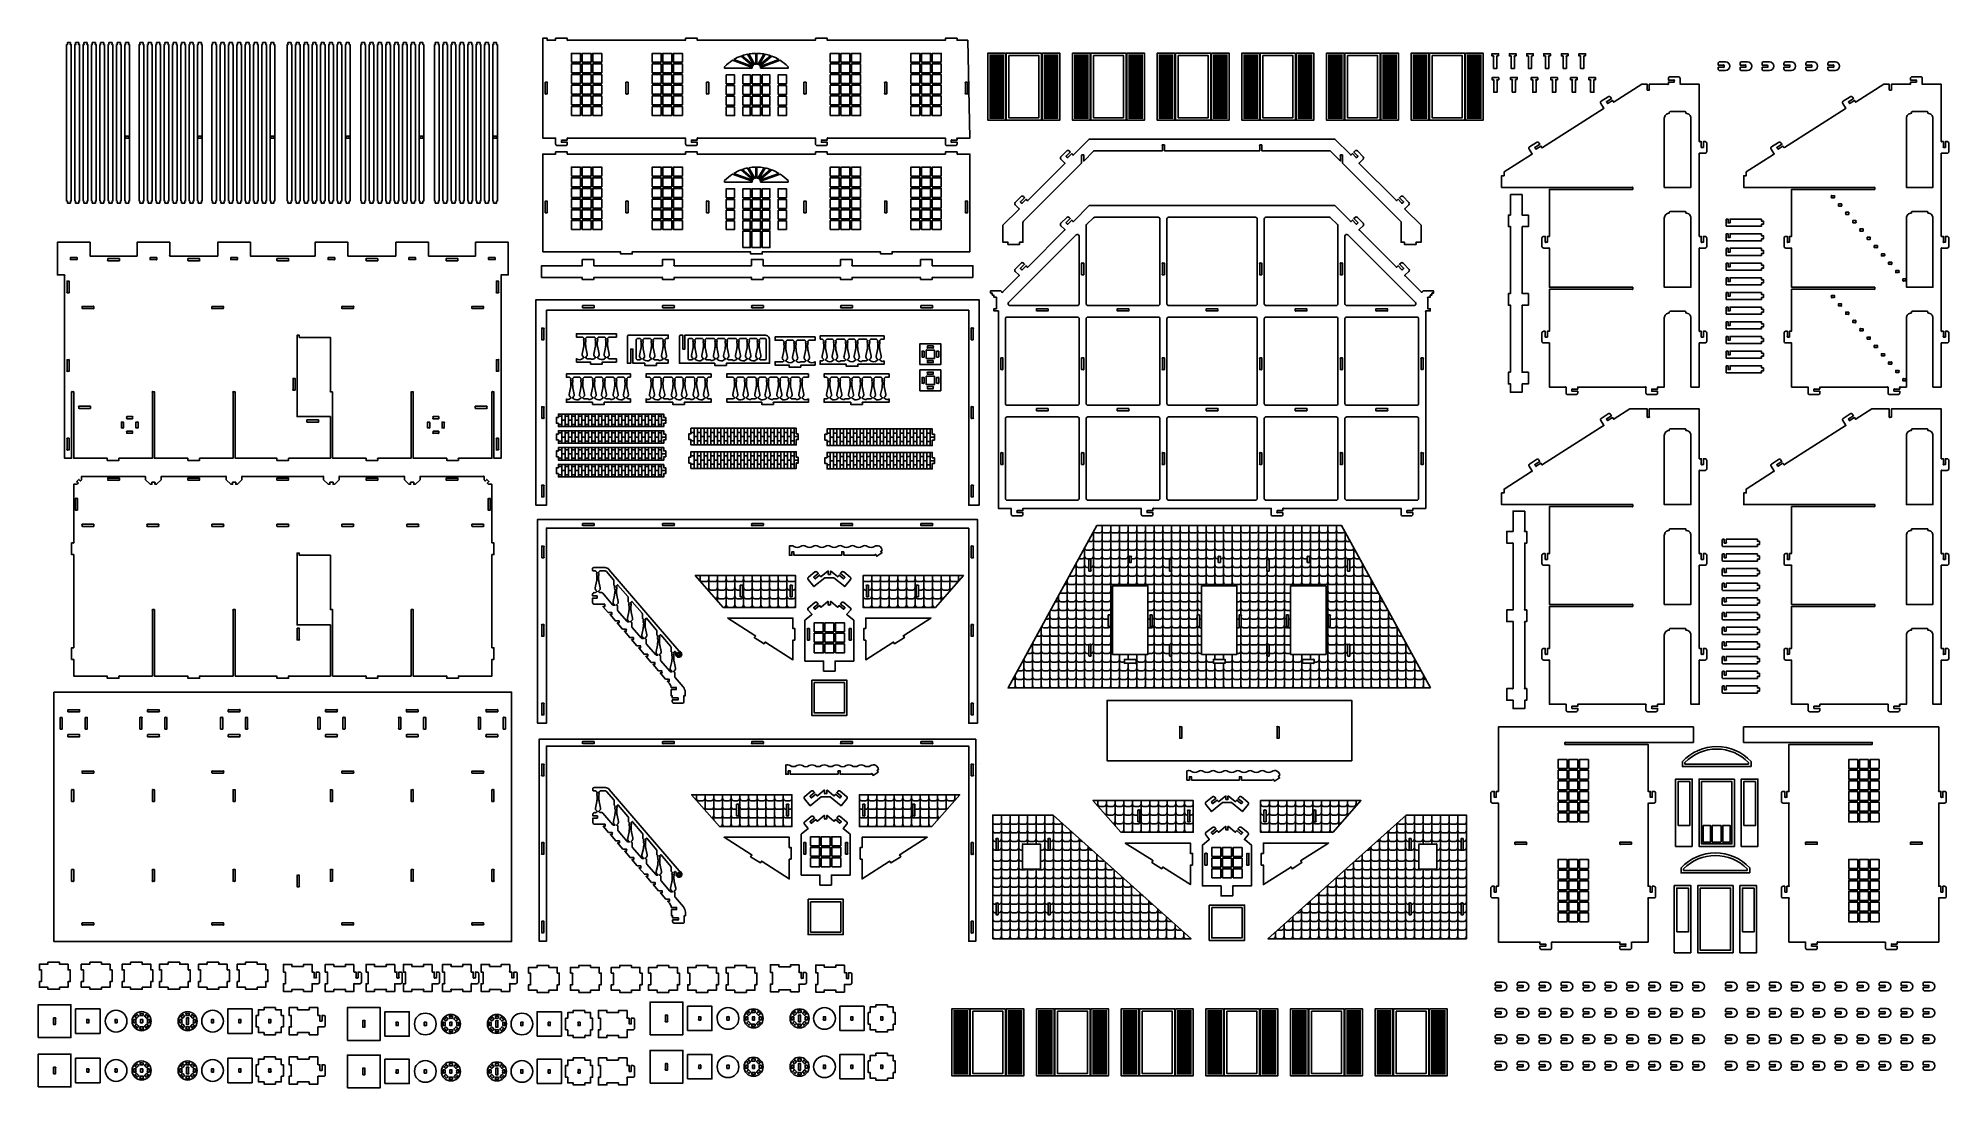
# Model space of a CAD drawing. Extents: x 9479 to 9938, y 971 to 1224.
import ezdxf

# ---------------------------------------------------------------- set-up
doc = ezdxf.new("R2010")
doc.units = 0
doc.header["$MEASUREMENT"] = 0
doc.layers.add('LAYER_1', color=18, linetype='CONTINUOUS')

msp = doc.modelspace()

# ---------------------------------------------------------------- linework, layer by layer
at = {"layer": 'LAYER_1'}
for points in [[(9485.34, 1184.65), (9485.37, 1184.65, -1), (9485.54, 1184.48), (9485.54, 1184.15), (9486.29, 1184.15), (9486.29, 1184.48, -1), (9486.47, 1184.65), (9486.49, 1184.65), (9486.49, 1222.25), (9486.47, 1222.25, -1), (9486.29, 1222.43), (9486.29, 1222.75), (9485.54, 1222.75), (9485.54, 1222.43, -1), (9485.37, 1222.25), (9485.34, 1222.25)], [(9487.34, 1184.65), (9487.37, 1184.65, -1), (9487.54, 1184.48), (9487.54, 1184.15), (9488.29, 1184.15), (9488.29, 1184.48, -1), (9488.47, 1184.65), (9488.49, 1184.65), (9488.49, 1222.25), (9488.47, 1222.25, -1), (9488.29, 1222.43), (9488.29, 1222.75), (9487.54, 1222.75), (9487.54, 1222.43, -1), (9487.37, 1222.25), (9487.34, 1222.25)], [(9489.34, 1184.65), (9489.37, 1184.65, -1), (9489.54, 1184.48), (9489.54, 1184.15), (9490.29, 1184.15), (9490.29, 1184.48, -1), (9490.47, 1184.65), (9490.49, 1184.65), (9490.49, 1222.25), (9490.47, 1222.25, -1), (9490.29, 1222.43), (9490.29, 1222.75), (9489.54, 1222.75), (9489.54, 1222.43, -1), (9489.37, 1222.25), (9489.34, 1222.25)], [(9491.34, 1184.65), (9491.37, 1184.65, -1), (9491.54, 1184.48), (9491.54, 1184.15), (9492.29, 1184.15), (9492.29, 1184.48, -1), (9492.47, 1184.65), (9492.49, 1184.65), (9492.49, 1222.25), (9492.47, 1222.25, -1), (9492.29, 1222.43), (9492.29, 1222.75), (9491.54, 1222.75), (9491.54, 1222.43, -1), (9491.37, 1222.25), (9491.34, 1222.25)], [(9493.34, 1184.65), (9493.37, 1184.65, -1), (9493.54, 1184.48), (9493.54, 1184.15), (9494.29, 1184.15), (9494.29, 1184.48, -1), (9494.47, 1184.65), (9494.49, 1184.65), (9494.49, 1222.25), (9494.47, 1222.25, -1), (9494.29, 1222.43), (9494.29, 1222.75), (9493.54, 1222.75), (9493.54, 1222.43, -1), (9493.37, 1222.25), (9493.34, 1222.25)], [(9495.34, 1184.65), (9495.37, 1184.65, -1), (9495.54, 1184.48), (9495.54, 1184.15), (9496.29, 1184.15), (9496.29, 1184.48, -1), (9496.47, 1184.65), (9496.49, 1184.65), (9496.49, 1222.25), (9496.47, 1222.25, -1), (9496.29, 1222.43), (9496.29, 1222.75), (9495.54, 1222.75), (9495.54, 1222.43, -1), (9495.37, 1222.25), (9495.34, 1222.25)], [(9497.34, 1184.65), (9497.37, 1184.65, -1), (9497.54, 1184.48), (9497.54, 1184.15), (9498.29, 1184.15), (9498.29, 1184.48, -1), (9498.47, 1184.65), (9498.49, 1184.65), (9498.49, 1222.25), (9498.47, 1222.25, -1), (9498.29, 1222.43), (9498.29, 1222.75), (9497.54, 1222.75), (9497.54, 1222.43, -1), (9497.37, 1222.25), (9497.34, 1222.25)], [(9499.34, 1184.65), (9499.37, 1184.65, -1), (9499.54, 1184.48), (9499.54, 1184.15), (9500.29, 1184.15), (9500.29, 1184.48, -1), (9500.47, 1184.65), (9500.49, 1184.65), (9500.49, 1222.25), (9500.47, 1222.25, -1), (9500.29, 1222.43), (9500.29, 1222.75), (9499.54, 1222.75), (9499.54, 1222.43, -1), (9499.37, 1222.25), (9499.34, 1222.25)], [(9502.8, 1184.65), (9502.83, 1184.65, -1), (9503, 1184.48), (9503, 1184.15), (9503.75, 1184.15), (9503.75, 1184.48, -1), (9503.93, 1184.65), (9503.95, 1184.65), (9503.95, 1222.25), (9503.93, 1222.25, -1), (9503.75, 1222.43), (9503.75, 1222.75), (9503, 1222.75), (9503, 1222.43, -1), (9502.83, 1222.25), (9502.8, 1222.25)], [(9504.8, 1184.65), (9504.83, 1184.65, -1), (9505, 1184.48), (9505, 1184.15), (9505.75, 1184.15), (9505.75, 1184.48, -1), (9505.93, 1184.65), (9505.95, 1184.65), (9505.95, 1222.25), (9505.93, 1222.25, -1), (9505.75, 1222.43), (9505.75, 1222.75), (9505, 1222.75), (9505, 1222.43, -1), (9504.83, 1222.25), (9504.8, 1222.25)], [(9506.8, 1184.65), (9506.83, 1184.65, -1), (9507, 1184.48), (9507, 1184.15), (9507.75, 1184.15), (9507.75, 1184.48, -1), (9507.93, 1184.65), (9507.95, 1184.65), (9507.95, 1222.25), (9507.93, 1222.25, -1), (9507.75, 1222.43), (9507.75, 1222.75), (9507, 1222.75), (9507, 1222.43, -1), (9506.83, 1222.25), (9506.8, 1222.25)], [(9508.8, 1184.65), (9508.83, 1184.65, -1), (9509, 1184.48), (9509, 1184.15), (9509.75, 1184.15), (9509.75, 1184.48, -1), (9509.93, 1184.65), (9509.95, 1184.65), (9509.95, 1222.25), (9509.93, 1222.25, -1), (9509.75, 1222.43), (9509.75, 1222.75), (9509, 1222.75), (9509, 1222.43, -1), (9508.83, 1222.25), (9508.8, 1222.25)], [(9510.8, 1184.65), (9510.83, 1184.65, -1), (9511, 1184.48), (9511, 1184.15), (9511.75, 1184.15), (9511.75, 1184.48, -1), (9511.93, 1184.65), (9511.95, 1184.65), (9511.95, 1222.25), (9511.93, 1222.25, -1), (9511.75, 1222.43), (9511.75, 1222.75), (9511, 1222.75), (9511, 1222.43, -1), (9510.83, 1222.25), (9510.8, 1222.25)], [(9512.8, 1184.65), (9512.83, 1184.65, -1), (9513, 1184.48), (9513, 1184.15), (9513.75, 1184.15), (9513.75, 1184.48, -1), (9513.93, 1184.65), (9513.95, 1184.65), (9513.95, 1222.25), (9513.93, 1222.25, -1), (9513.75, 1222.43), (9513.75, 1222.75), (9513, 1222.75), (9513, 1222.43, -1), (9512.83, 1222.25), (9512.8, 1222.25)], [(9514.8, 1184.65), (9514.83, 1184.65, -1), (9515, 1184.48), (9515, 1184.15), (9515.75, 1184.15), (9515.75, 1184.48, -1), (9515.93, 1184.65), (9515.95, 1184.65), (9515.95, 1222.25), (9515.93, 1222.25, -1), (9515.75, 1222.43), (9515.75, 1222.75), (9515, 1222.75), (9515, 1222.43, -1), (9514.83, 1222.25), (9514.8, 1222.25)], [(9516.8, 1184.65), (9516.83, 1184.65, -1), (9517, 1184.48), (9517, 1184.15), (9517.75, 1184.15), (9517.75, 1184.48, -1), (9517.93, 1184.65), (9517.95, 1184.65), (9517.95, 1222.25), (9517.93, 1222.25, -1), (9517.75, 1222.43), (9517.75, 1222.75), (9517, 1222.75), (9517, 1222.43, -1), (9516.83, 1222.25), (9516.8, 1222.25)], [(9520.26, 1184.65), (9520.28, 1184.65, -1), (9520.46, 1184.48), (9520.46, 1184.15), (9521.21, 1184.15), (9521.21, 1184.48, -1), (9521.39, 1184.65), (9521.41, 1184.65), (9521.41, 1222.25), (9521.39, 1222.25, -1), (9521.21, 1222.43), (9521.21, 1222.75), (9520.46, 1222.75), (9520.46, 1222.43, -1), (9520.28, 1222.25), (9520.26, 1222.25)], [(9522.26, 1184.65), (9522.28, 1184.65, -1), (9522.46, 1184.48), (9522.46, 1184.15), (9523.21, 1184.15), (9523.21, 1184.48, -1), (9523.39, 1184.65), (9523.41, 1184.65), (9523.41, 1222.25), (9523.39, 1222.25, -1), (9523.21, 1222.43), (9523.21, 1222.75), (9522.46, 1222.75), (9522.46, 1222.43, -1), (9522.28, 1222.25), (9522.26, 1222.25)], [(9524.26, 1184.65), (9524.28, 1184.65, -1), (9524.46, 1184.48), (9524.46, 1184.15), (9525.21, 1184.15), (9525.21, 1184.48, -1), (9525.39, 1184.65), (9525.41, 1184.65), (9525.41, 1222.25), (9525.39, 1222.25, -1), (9525.21, 1222.43), (9525.21, 1222.75), (9524.46, 1222.75), (9524.46, 1222.43, -1), (9524.28, 1222.25), (9524.26, 1222.25)], [(9526.26, 1184.65), (9526.28, 1184.65, -1), (9526.46, 1184.48), (9526.46, 1184.15), (9527.21, 1184.15), (9527.21, 1184.48, -1), (9527.39, 1184.65), (9527.41, 1184.65), (9527.41, 1222.25), (9527.39, 1222.25, -1), (9527.21, 1222.43), (9527.21, 1222.75), (9526.46, 1222.75), (9526.46, 1222.43, -1), (9526.28, 1222.25), (9526.26, 1222.25)], [(9528.26, 1184.65), (9528.28, 1184.65, -1), (9528.46, 1184.48), (9528.46, 1184.15), (9529.21, 1184.15), (9529.21, 1184.48, -1), (9529.39, 1184.65), (9529.41, 1184.65), (9529.41, 1222.25), (9529.39, 1222.25, -1), (9529.21, 1222.43), (9529.21, 1222.75), (9528.46, 1222.75), (9528.46, 1222.43, -1), (9528.28, 1222.25), (9528.26, 1222.25)], [(9530.26, 1184.65), (9530.28, 1184.65, -1), (9530.46, 1184.48), (9530.46, 1184.15), (9531.21, 1184.15), (9531.21, 1184.48, -1), (9531.39, 1184.65), (9531.41, 1184.65), (9531.41, 1222.25), (9531.39, 1222.25, -1), (9531.21, 1222.43), (9531.21, 1222.75), (9530.46, 1222.75), (9530.46, 1222.43, -1), (9530.28, 1222.25), (9530.26, 1222.25)], [(9532.26, 1184.65), (9532.28, 1184.65, -1), (9532.46, 1184.48), (9532.46, 1184.15), (9533.21, 1184.15), (9533.21, 1184.48, -1), (9533.39, 1184.65), (9533.41, 1184.65), (9533.41, 1222.25), (9533.39, 1222.25, -1), (9533.21, 1222.43), (9533.21, 1222.75), (9532.46, 1222.75), (9532.46, 1222.43, -1), (9532.28, 1222.25), (9532.26, 1222.25)], [(9534.26, 1184.65), (9534.28, 1184.65, -1), (9534.46, 1184.48), (9534.46, 1184.15), (9535.21, 1184.15), (9535.21, 1184.48, -1), (9535.39, 1184.65), (9535.41, 1184.65), (9535.41, 1222.25), (9535.39, 1222.25, -1), (9535.21, 1222.43), (9535.21, 1222.75), (9534.46, 1222.75), (9534.46, 1222.43, -1), (9534.28, 1222.25), (9534.26, 1222.25)], [(9538.36, 1184.65), (9538.38, 1184.65, -1), (9538.56, 1184.48), (9538.56, 1184.15), (9539.3, 1184.15), (9539.3, 1184.48, -1), (9539.48, 1184.65), (9539.5, 1184.65), (9539.5, 1222.25), (9539.48, 1222.25, -1), (9539.3, 1222.43), (9539.3, 1222.75), (9538.56, 1222.75), (9538.56, 1222.43, -1), (9538.38, 1222.25), (9538.36, 1222.25)], [(9540.36, 1184.65), (9540.38, 1184.65, -1), (9540.56, 1184.48), (9540.56, 1184.15), (9541.3, 1184.15), (9541.3, 1184.48, -1), (9541.48, 1184.65), (9541.5, 1184.65), (9541.5, 1222.25), (9541.48, 1222.25, -1), (9541.3, 1222.43), (9541.3, 1222.75), (9540.56, 1222.75), (9540.56, 1222.43, -1), (9540.38, 1222.25), (9540.36, 1222.25)], [(9542.36, 1184.65), (9542.38, 1184.65, -1), (9542.56, 1184.48), (9542.56, 1184.15), (9543.3, 1184.15), (9543.3, 1184.48, -1), (9543.48, 1184.65), (9543.5, 1184.65), (9543.5, 1222.25), (9543.48, 1222.25, -1), (9543.3, 1222.43), (9543.3, 1222.75), (9542.56, 1222.75), (9542.56, 1222.43, -1), (9542.38, 1222.25), (9542.36, 1222.25)], [(9544.36, 1184.65), (9544.38, 1184.65, -1), (9544.56, 1184.48), (9544.56, 1184.15), (9545.3, 1184.15), (9545.3, 1184.48, -1), (9545.48, 1184.65), (9545.5, 1184.65), (9545.5, 1222.25), (9545.48, 1222.25, -1), (9545.3, 1222.43), (9545.3, 1222.75), (9544.56, 1222.75), (9544.56, 1222.43, -1), (9544.38, 1222.25), (9544.36, 1222.25)], [(9546.36, 1184.65), (9546.38, 1184.65, -1), (9546.56, 1184.48), (9546.56, 1184.15), (9547.3, 1184.15), (9547.3, 1184.48, -1), (9547.48, 1184.65), (9547.5, 1184.65), (9547.5, 1222.25), (9547.48, 1222.25, -1), (9547.3, 1222.43), (9547.3, 1222.75), (9546.56, 1222.75), (9546.56, 1222.43, -1), (9546.38, 1222.25), (9546.36, 1222.25)], [(9548.36, 1184.65), (9548.38, 1184.65, -1), (9548.56, 1184.48), (9548.56, 1184.15), (9549.3, 1184.15), (9549.3, 1184.48, -1), (9549.48, 1184.65), (9549.5, 1184.65), (9549.5, 1222.25), (9549.48, 1222.25, -1), (9549.3, 1222.43), (9549.3, 1222.75), (9548.56, 1222.75), (9548.56, 1222.43, -1), (9548.38, 1222.25), (9548.36, 1222.25)], [(9550.36, 1184.65), (9550.38, 1184.65, -1), (9550.56, 1184.48), (9550.56, 1184.15), (9551.3, 1184.15), (9551.3, 1184.48, -1), (9551.48, 1184.65), (9551.5, 1184.65), (9551.5, 1222.25), (9551.48, 1222.25, -1), (9551.3, 1222.43), (9551.3, 1222.75), (9550.56, 1222.75), (9550.56, 1222.43, -1), (9550.38, 1222.25), (9550.36, 1222.25)], [(9552.36, 1184.65), (9552.38, 1184.65, -1), (9552.56, 1184.48), (9552.56, 1184.15), (9553.3, 1184.15), (9553.3, 1184.48, -1), (9553.48, 1184.65), (9553.5, 1184.65), (9553.5, 1222.25), (9553.48, 1222.25, -1), (9553.3, 1222.43), (9553.3, 1222.75), (9552.56, 1222.75), (9552.56, 1222.43, -1), (9552.38, 1222.25), (9552.36, 1222.25)], [(9556.07, 1184.65), (9556.09, 1184.65, -1), (9556.27, 1184.48), (9556.27, 1184.15), (9557.02, 1184.15), (9557.02, 1184.48, -1), (9557.19, 1184.65), (9557.22, 1184.65), (9557.22, 1222.25), (9557.19, 1222.25, -1), (9557.02, 1222.43), (9557.02, 1222.75), (9556.27, 1222.75), (9556.27, 1222.43, -1), (9556.09, 1222.25), (9556.07, 1222.25)], [(9558.07, 1184.65), (9558.09, 1184.65, -1), (9558.27, 1184.48), (9558.27, 1184.15), (9559.02, 1184.15), (9559.02, 1184.48, -1), (9559.19, 1184.65), (9559.22, 1184.65), (9559.22, 1222.25), (9559.19, 1222.25, -1), (9559.02, 1222.43), (9559.02, 1222.75), (9558.27, 1222.75), (9558.27, 1222.43, -1), (9558.09, 1222.25), (9558.07, 1222.25)], [(9560.07, 1184.65), (9560.09, 1184.65, -1), (9560.27, 1184.48), (9560.27, 1184.15), (9561.02, 1184.15), (9561.02, 1184.48, -1), (9561.19, 1184.65), (9561.22, 1184.65), (9561.22, 1222.25), (9561.19, 1222.25, -1), (9561.02, 1222.43), (9561.02, 1222.75), (9560.27, 1222.75), (9560.27, 1222.43, -1), (9560.09, 1222.25), (9560.07, 1222.25)], [(9562.07, 1184.65), (9562.09, 1184.65, -1), (9562.27, 1184.48), (9562.27, 1184.15), (9563.02, 1184.15), (9563.02, 1184.48, -1), (9563.19, 1184.65), (9563.22, 1184.65), (9563.22, 1222.25), (9563.19, 1222.25, -1), (9563.02, 1222.43), (9563.02, 1222.75), (9562.27, 1222.75), (9562.27, 1222.43, -1), (9562.09, 1222.25), (9562.07, 1222.25)], [(9564.07, 1184.65), (9564.09, 1184.65, -1), (9564.27, 1184.48), (9564.27, 1184.15), (9565.02, 1184.15), (9565.02, 1184.48, -1), (9565.19, 1184.65), (9565.22, 1184.65), (9565.22, 1222.25), (9565.19, 1222.25, -1), (9565.02, 1222.43), (9565.02, 1222.75), (9564.27, 1222.75), (9564.27, 1222.43, -1), (9564.09, 1222.25), (9564.07, 1222.25)], [(9566.07, 1184.65), (9566.09, 1184.65, -1), (9566.27, 1184.48), (9566.27, 1184.15), (9567.02, 1184.15), (9567.02, 1184.48, -1), (9567.19, 1184.65), (9567.22, 1184.65), (9567.22, 1222.25), (9567.19, 1222.25, -1), (9567.02, 1222.43), (9567.02, 1222.75), (9566.27, 1222.75), (9566.27, 1222.43, -1), (9566.09, 1222.25), (9566.07, 1222.25)], [(9568.07, 1184.65), (9568.09, 1184.65, -1), (9568.27, 1184.48), (9568.27, 1184.15), (9569.02, 1184.15), (9569.02, 1184.48, -1), (9569.19, 1184.65), (9569.22, 1184.65), (9569.22, 1222.25), (9569.19, 1222.25, -1), (9569.02, 1222.43), (9569.02, 1222.75), (9568.27, 1222.75), (9568.27, 1222.43, -1), (9568.09, 1222.25), (9568.07, 1222.25)], [(9570.07, 1184.65), (9570.09, 1184.65, -1), (9570.27, 1184.48), (9570.27, 1184.15), (9571.02, 1184.15), (9571.02, 1184.48, -1), (9571.19, 1184.65), (9571.22, 1184.65), (9571.22, 1222.25), (9571.19, 1222.25, -1), (9571.02, 1222.43), (9571.02, 1222.75), (9570.27, 1222.75), (9570.27, 1222.43, -1), (9570.09, 1222.25), (9570.07, 1222.25)], [(9573.78, 1184.65), (9573.8, 1184.65, -1), (9573.98, 1184.48), (9573.98, 1184.15), (9574.73, 1184.15), (9574.73, 1184.48, -1), (9574.91, 1184.65), (9574.93, 1184.65), (9574.93, 1222.25), (9574.91, 1222.25, -1), (9574.73, 1222.43), (9574.73, 1222.75), (9573.98, 1222.75), (9573.98, 1222.43, -1), (9573.8, 1222.25), (9573.78, 1222.25)], [(9575.78, 1184.65), (9575.8, 1184.65, -1), (9575.98, 1184.48), (9575.98, 1184.15), (9576.73, 1184.15), (9576.73, 1184.48, -1), (9576.91, 1184.65), (9576.93, 1184.65), (9576.93, 1222.25), (9576.91, 1222.25, -1), (9576.73, 1222.43), (9576.73, 1222.75), (9575.98, 1222.75), (9575.98, 1222.43, -1), (9575.8, 1222.25), (9575.78, 1222.25)], [(9577.78, 1184.65), (9577.8, 1184.65, -1), (9577.98, 1184.48), (9577.98, 1184.15), (9578.73, 1184.15), (9578.73, 1184.48, -1), (9578.91, 1184.65), (9578.93, 1184.65), (9578.93, 1222.25), (9578.91, 1222.25, -1), (9578.73, 1222.43), (9578.73, 1222.75), (9577.98, 1222.75), (9577.98, 1222.43, -1), (9577.8, 1222.25), (9577.78, 1222.25)], [(9579.78, 1184.65), (9579.8, 1184.65, -1), (9579.98, 1184.48), (9579.98, 1184.15), (9580.73, 1184.15), (9580.73, 1184.48, -1), (9580.91, 1184.65), (9580.93, 1184.65), (9580.93, 1222.25), (9580.91, 1222.25, -1), (9580.73, 1222.43), (9580.73, 1222.75), (9579.98, 1222.75), (9579.98, 1222.43, -1), (9579.8, 1222.25), (9579.78, 1222.25)], [(9581.78, 1184.65), (9581.8, 1184.65, -1), (9581.98, 1184.48), (9581.98, 1184.15), (9582.73, 1184.15), (9582.73, 1184.48, -1), (9582.91, 1184.65), (9582.93, 1184.65), (9582.93, 1222.25), (9582.91, 1222.25, -1), (9582.73, 1222.43), (9582.73, 1222.75), (9581.98, 1222.75), (9581.98, 1222.43, -1), (9581.8, 1222.25), (9581.78, 1222.25)], [(9583.78, 1184.65), (9583.8, 1184.65, -1), (9583.98, 1184.48), (9583.98, 1184.15), (9584.73, 1184.15), (9584.73, 1184.48, -1), (9584.91, 1184.65), (9584.93, 1184.65), (9584.93, 1222.25), (9584.91, 1222.25, -1), (9584.73, 1222.43), (9584.73, 1222.75), (9583.98, 1222.75), (9583.98, 1222.43, -1), (9583.8, 1222.25), (9583.78, 1222.25)], [(9585.78, 1184.65), (9585.8, 1184.65, -1), (9585.98, 1184.48), (9585.98, 1184.15), (9586.73, 1184.15), (9586.73, 1184.48, -1), (9586.91, 1184.65), (9586.93, 1184.65), (9586.93, 1222.25), (9586.91, 1222.25, -1), (9586.73, 1222.43), (9586.73, 1222.75), (9585.98, 1222.75), (9585.98, 1222.43, -1), (9585.8, 1222.25), (9585.78, 1222.25)], [(9587.78, 1184.65), (9587.8, 1184.65, -1), (9587.98, 1184.48), (9587.98, 1184.15), (9588.73, 1184.15), (9588.73, 1184.48, -1), (9588.91, 1184.65), (9588.93, 1184.65), (9588.93, 1222.25), (9588.91, 1222.25, -1), (9588.73, 1222.43), (9588.73, 1222.75), (9587.98, 1222.75), (9587.98, 1222.43, -1), (9587.8, 1222.25), (9587.78, 1222.25)], [(9701.96, 1223.3), (9699.58, 1223.3, -1), (9699.4, 1223.47), (9699.4, 1223.8), (9696.6, 1223.8), (9696.6, 1223.47, -1), (9696.43, 1223.3), (9668.35, 1223.3, -1), (9668.17, 1223.47), (9668.17, 1223.8), (9665.37, 1223.8), (9665.37, 1223.47, -1), (9665.19, 1223.3), (9637.11, 1223.3, -1), (9636.94, 1223.47), (9636.94, 1223.8), (9634.14, 1223.8), (9634.14, 1223.47, -1), (9633.96, 1223.3), (9605.88, 1223.3, -1), (9605.7, 1223.47), (9605.7, 1223.8), (9602.9, 1223.8), (9602.9, 1223.47, -1), (9602.73, 1223.3), (9601.08, 1223.3, -1), (9600.9, 1223.47), (9600.9, 1223.8), (9599.8, 1223.8), (9599.8, 1199.8), (9602.73, 1199.8, -1), (9602.9, 1199.62), (9602.9, 1198.4, 0.414214), (9603.3, 1198), (9605.3, 1198, 0.414214), (9605.7, 1198.4), (9605.7, 1198.8), (9604.48, 1198.8, -1), (9604.3, 1198.97), (9604.3, 1199.12, -1), (9604.48, 1199.3), (9605.7, 1199.3), (9605.7, 1199.62, -1), (9605.88, 1199.8), (9633.96, 1199.8, -1), (9634.14, 1199.62), (9634.14, 1198.4, 0.414214), (9634.54, 1198), (9636.54, 1198, 0.414214), (9636.94, 1198.4), (9636.94, 1198.8), (9635.71, 1198.8, -1), (9635.54, 1198.97), (9635.54, 1199.12, -1), (9635.71, 1199.3), (9636.94, 1199.3), (9636.94, 1199.62, -1), (9637.11, 1199.8), (9665.19, 1199.8, -1), (9665.37, 1199.62), (9665.37, 1198.4, 0.414214), (9665.77, 1198), (9667.77, 1198, 0.414214), (9668.17, 1198.4), (9668.17, 1198.8), (9666.95, 1198.8, -1), (9666.77, 1198.97), (9666.77, 1199.12, -1), (9666.95, 1199.3), (9668.17, 1199.3), (9668.17, 1199.62, -1), (9668.35, 1199.8), (9696.43, 1199.8, -1), (9696.6, 1199.62), (9696.6, 1198.4, 0.414214), (9697, 1198), (9699, 1198, 0.414214), (9699.4, 1198.4), (9699.4, 1198.8), (9698.18, 1198.8, -1), (9698, 1198.97), (9698, 1199.12, -1), (9698.18, 1199.3), (9699.4, 1199.3), (9699.4, 1199.62, -1), (9699.58, 1199.8), (9702.5, 1199.8)], [(9650.15, 1216.56, -0.055993), (9650.18, 1216.78), (9645.45, 1218.5, 0.059041), (9643.51, 1216.92), (9643.51, 1216.56)], [(9645.72, 1218.67), (9650.26, 1217.01, -0.024608), (9650.31, 1217.1), (9647.46, 1219.5, 0.04529)], [(9650.55, 1217.35), (9649.05, 1219.95, 0.032185), (9647.73, 1219.59), (9650.47, 1217.29, -0.024608)], [(9649.31, 1220, -0.040607), (9651.03, 1220.16), (9651.03, 1217.55, 0.068342), (9650.76, 1217.48)], [(9652.99, 1220, 0.040607), (9651.28, 1220.16), (9651.28, 1217.55, -0.068342), (9651.54, 1217.48)], [(9651.76, 1217.35), (9653.25, 1219.95, -0.032185), (9654.57, 1219.59), (9651.83, 1217.29, 0.024608)], [(9656.58, 1218.67), (9652.04, 1217.01, 0.024608), (9651.99, 1217.1), (9654.85, 1219.5, -0.04529)], [(9652.15, 1216.56, 0.055993), (9652.13, 1216.78), (9656.85, 1218.5, -0.059041), (9658.79, 1216.92), (9658.79, 1216.56)], [(9829.54, 1219.55), (9829.32, 1219.55, 1), (9829.14, 1219.38), (9829.14, 1216.55), (9828.34, 1216.55), (9828.34, 1219.38, 1), (9828.16, 1219.55), (9827.94, 1219.55), (9827.94, 1220.05), (9829.54, 1220.05)], [(9833.76, 1219.55), (9833.54, 1219.55, 1), (9833.36, 1219.38), (9833.36, 1216.55), (9832.56, 1216.55), (9832.56, 1219.38, 1), (9832.38, 1219.55), (9832.16, 1219.55), (9832.16, 1220.05), (9833.76, 1220.05)], [(9837.9, 1219.55), (9837.68, 1219.55, 1), (9837.5, 1219.38), (9837.5, 1216.55), (9836.7, 1216.55), (9836.7, 1219.38, 1), (9836.52, 1219.55), (9836.3, 1219.55), (9836.3, 1220.05), (9837.9, 1220.05)], [(9842, 1219.55), (9841.78, 1219.55, 1), (9841.6, 1219.38), (9841.6, 1216.55), (9840.8, 1216.55), (9840.8, 1219.38, 1), (9840.62, 1219.55), (9840.4, 1219.55), (9840.4, 1220.05), (9842, 1220.05)], [(9846.26, 1219.55), (9846.04, 1219.55, 1), (9845.86, 1219.38), (9845.86, 1216.55), (9845.06, 1216.55), (9845.06, 1219.38, 1), (9844.88, 1219.55), (9844.66, 1219.55), (9844.66, 1220.05), (9846.26, 1220.05)], [(9850.44, 1219.55), (9850.22, 1219.55, 1), (9850.04, 1219.38), (9850.04, 1216.55), (9849.24, 1216.55), (9849.24, 1219.38, 1), (9849.07, 1219.55), (9848.84, 1219.55), (9848.84, 1220.05), (9850.44, 1220.05)], [(9882.33, 1216.83), (9883.55, 1216.83, 1), (9883.73, 1217.01), (9883.73, 1217.15, 1), (9883.55, 1217.33), (9882.33, 1217.33), (9882.33, 1217.73, -0.414214), (9882.73, 1218.13), (9884.08, 1218.13, -1), (9884.08, 1216.03), (9882.73, 1216.03, -0.414214), (9882.33, 1216.43)], [(9887.61, 1216.83), (9888.83, 1216.83, 1), (9889.01, 1217.01), (9889.01, 1217.15, 1), (9888.83, 1217.33), (9887.61, 1217.33), (9887.61, 1217.73, -0.414214), (9888.01, 1218.13), (9889.36, 1218.13, -1), (9889.36, 1216.03), (9888.01, 1216.03, -0.414214), (9887.61, 1216.43)], [(9892.88, 1216.83), (9894.1, 1216.83, 1), (9894.28, 1217.01), (9894.28, 1217.15, 1), (9894.1, 1217.33), (9892.88, 1217.33), (9892.88, 1217.73, -0.414214), (9893.28, 1218.13), (9894.63, 1218.13, -1), (9894.63, 1216.03), (9893.28, 1216.03, -0.414214), (9892.88, 1216.43)], [(9898.15, 1216.83), (9899.38, 1216.83, 1), (9899.55, 1217.01), (9899.55, 1217.15, 1), (9899.38, 1217.33), (9898.15, 1217.33), (9898.15, 1217.73, -0.414214), (9898.55, 1218.13), (9899.9, 1218.13, -1), (9899.9, 1216.03), (9898.55, 1216.03, -0.414214), (9898.15, 1216.43)], [(9903.43, 1216.83), (9904.65, 1216.83, 1), (9904.83, 1217.01), (9904.83, 1217.15, 1), (9904.65, 1217.33), (9903.43, 1217.33), (9903.43, 1217.73, -0.414214), (9903.83, 1218.13), (9905.18, 1218.13, -1), (9905.18, 1216.03), (9903.83, 1216.03, -0.414214), (9903.43, 1216.43)], [(9908.7, 1216.83), (9909.92, 1216.83, 1), (9910.1, 1217.01), (9910.1, 1217.15, 1), (9909.92, 1217.33), (9908.7, 1217.33), (9908.7, 1217.73, -0.414214), (9909.1, 1218.13), (9910.45, 1218.13, -1), (9910.45, 1216.03), (9909.1, 1216.03, -0.414214), (9908.7, 1216.43)], [(9600.9, 1213.02), (9600.9, 1210.57, -1), (9600.73, 1210.4), (9600.58, 1210.4, -1), (9600.4, 1210.57), (9600.4, 1213.02, -1), (9600.58, 1213.2), (9600.73, 1213.2, -1)], [(9620.3, 1213.02), (9620.3, 1210.57, -1), (9620.13, 1210.4), (9619.98, 1210.4, -1), (9619.8, 1210.57), (9619.8, 1213.02, -1), (9619.98, 1213.2), (9620.13, 1213.2, -1)], [(9639.7, 1213.02), (9639.7, 1210.57, -1), (9639.53, 1210.4), (9639.38, 1210.4, -1), (9639.2, 1210.57), (9639.2, 1213.02, -1), (9639.38, 1213.2), (9639.53, 1213.2, -1)], [(9663.1, 1213.02), (9663.1, 1210.57, -1), (9662.93, 1210.4), (9662.78, 1210.4, -1), (9662.6, 1210.57), (9662.6, 1213.02, -1), (9662.78, 1213.2), (9662.93, 1213.2, -1)], [(9682.5, 1213.02), (9682.5, 1210.57, -1), (9682.33, 1210.4), (9682.18, 1210.4, -1), (9682, 1210.57), (9682, 1213.02, -1), (9682.18, 1213.2), (9682.33, 1213.2, -1)], [(9701.9, 1213.02), (9701.9, 1210.57, -1), (9701.73, 1210.4), (9701.58, 1210.4, -1), (9701.4, 1210.57), (9701.4, 1213.02, -1), (9701.58, 1213.2), (9701.73, 1213.2, -1)], [(9829.6, 1213.82), (9829.38, 1213.82, 1), (9829.2, 1213.64), (9829.2, 1210.82), (9828.4, 1210.82), (9828.4, 1213.64, 1), (9828.22, 1213.82), (9828, 1213.82), (9828, 1214.32), (9829.6, 1214.32)], [(9830.88, 1191.45), (9830.88, 1190.74), (9830.88, 1191.65), (9837.48, 1195.86, 1), (9837.53, 1196.1), (9836.87, 1197.13, -0.414214), (9836.99, 1197.69), (9838.68, 1198.76, -0.414214), (9839.23, 1198.64), (9839.45, 1198.3), (9838.42, 1197.64, 1), (9838.36, 1197.4), (9838.44, 1197.28, 1), (9838.69, 1197.22), (9839.72, 1197.88), (9839.89, 1197.61, 1), (9840.13, 1197.55), (9854.69, 1206.84, 1), (9854.74, 1207.08), (9854.09, 1208.11, -0.414214), (9854.21, 1208.66), (9855.9, 1209.74, -0.414214), (9856.45, 1209.62), (9856.66, 1209.28), (9855.63, 1208.62, 1), (9855.58, 1208.38), (9855.66, 1208.26, 1), (9855.9, 1208.2), (9856.93, 1208.86), (9857.11, 1208.59, 1), (9857.35, 1208.53), (9863.95, 1212.74), (9865.28, 1212.74), (9865.28, 1211.52, 1), (9865.46, 1211.34), (9865.6, 1211.34, 1), (9865.78, 1211.52), (9865.78, 1212.74), (9870.2, 1212.74, 1), (9870.38, 1212.92), (9870.38, 1213.24), (9871.6, 1213.24, 1), (9871.78, 1213.42), (9871.78, 1213.56, 1), (9871.6, 1213.74), (9870.38, 1213.74), (9870.38, 1214.14, -0.414214), (9870.78, 1214.54), (9872.78, 1214.54, -0.414214), (9873.18, 1214.14), (9873.18, 1212.92, 1), (9873.36, 1212.74), (9877.78, 1212.74), (9877.78, 1199.12, 1), (9877.96, 1198.94), (9878.28, 1198.94), (9878.28, 1197.72, 1), (9878.46, 1197.54), (9878.6, 1197.54, 1), (9878.78, 1197.72), (9878.78, 1198.94), (9879.18, 1198.94, -0.414214), (9879.58, 1198.54), (9879.58, 1196.54, -0.414214), (9879.18, 1196.14), (9877.96, 1196.14, 1), (9877.78, 1195.96), (9877.78, 1176.32, 1), (9877.96, 1176.14), (9878.28, 1176.14), (9878.28, 1174.92, 1), (9878.46, 1174.74), (9878.6, 1174.74, 1), (9878.78, 1174.92), (9878.78, 1176.14), (9879.18, 1176.14, -0.414214), (9879.58, 1175.74), (9879.58, 1173.74, -0.414214), (9879.18, 1173.34), (9877.96, 1173.34, 1), (9877.78, 1173.16), (9877.78, 1153.52, 1), (9877.96, 1153.34), (9878.28, 1153.34), (9878.28, 1152.12, 1), (9878.46, 1151.94), (9878.6, 1151.94, 1), (9878.78, 1152.12), (9878.78, 1153.34), (9879.18, 1153.34, -0.414214), (9879.58, 1152.94), (9879.58, 1150.94, -0.414214), (9879.18, 1150.54), (9877.96, 1150.54, 1), (9877.78, 1150.36), (9877.78, 1139.94), (9875.78, 1139.94), (9875.78, 1156.54, 0.414214), (9874.58, 1157.74), (9874.58, 1157.94, 0.414214), (9874.38, 1158.14), (9870.78, 1158.14, 0.414214), (9870.58, 1157.94), (9870.58, 1157.74, 0.414214), (9869.38, 1156.54), (9869.38, 1139.94), (9867.96, 1139.94, 1), (9867.78, 1139.76), (9867.78, 1139.44), (9866.56, 1139.44, 1), (9866.38, 1139.26), (9866.38, 1139.12, 1), (9866.56, 1138.94), (9867.78, 1138.94), (9867.78, 1138.54, -0.414214), (9867.38, 1138.14), (9865.38, 1138.14, -0.414214), (9864.98, 1138.54), (9864.98, 1139.76, 1), (9864.8, 1139.94), (9848.76, 1139.94, 1), (9848.58, 1139.76), (9848.58, 1139.44), (9847.36, 1139.44, 1), (9847.18, 1139.26), (9847.18, 1139.12, 1), (9847.36, 1138.94), (9848.58, 1138.94), (9848.58, 1138.54, -0.414214), (9848.18, 1138.14), (9846.18, 1138.14, -0.414214), (9845.78, 1138.54), (9845.78, 1139.76, 1), (9845.6, 1139.94), (9841.78, 1139.94), (9841.78, 1150.36, 1), (9841.6, 1150.54), (9840.38, 1150.54, -0.414214), (9839.98, 1150.94), (9839.98, 1152.94, -0.414214), (9840.38, 1153.34), (9840.78, 1153.34), (9840.78, 1152.12, 1), (9840.96, 1151.94), (9841.1, 1151.94, 1), (9841.28, 1152.12), (9841.28, 1153.34), (9841.6, 1153.34, 1), (9841.78, 1153.52), (9841.78, 1163.44), (9861.6, 1163.44, 1), (9861.78, 1163.62), (9861.78, 1163.76, 1), (9861.6, 1163.94), (9841.78, 1163.94), (9841.78, 1173.16, 1), (9841.6, 1173.34), (9840.38, 1173.34, -0.414214), (9839.98, 1173.74), (9839.98, 1175.74, -0.414214), (9840.38, 1176.14), (9840.78, 1176.14), (9840.78, 1174.92, 1), (9840.96, 1174.74), (9841.1, 1174.74, 1), (9841.28, 1174.92), (9841.28, 1176.14), (9841.6, 1176.14, 1), (9841.78, 1176.32), (9841.78, 1187.44), (9861.6, 1187.44, 1), (9861.78, 1187.62), (9861.78, 1187.76, 1), (9861.6, 1187.94), (9830.28, 1187.94), (9830.28, 1190.74), (9830.88, 1190.74)], [(9834.03, 1213.86), (9833.81, 1213.86, 1), (9833.63, 1213.68), (9833.63, 1210.86), (9832.83, 1210.86), (9832.83, 1213.68, 1), (9832.65, 1213.86), (9832.43, 1213.86), (9832.43, 1214.36), (9834.03, 1214.36)], [(9838.96, 1213.82), (9838.73, 1213.82, 1), (9838.56, 1213.64), (9838.56, 1210.82), (9837.76, 1210.82), (9837.76, 1213.64, 1), (9837.58, 1213.82), (9837.36, 1213.82), (9837.36, 1214.32), (9838.96, 1214.32)], [(9843.67, 1213.82), (9843.45, 1213.82, 1), (9843.27, 1213.64), (9843.27, 1210.82), (9842.47, 1210.82), (9842.47, 1213.64, 1), (9842.29, 1213.82), (9842.07, 1213.82), (9842.07, 1214.32), (9843.67, 1214.32)], [(9848.46, 1213.82), (9848.23, 1213.82, 1), (9848.06, 1213.64), (9848.06, 1210.82), (9847.26, 1210.82), (9847.26, 1213.64, 1), (9847.08, 1213.82), (9846.86, 1213.82), (9846.86, 1214.32), (9848.46, 1214.32)], [(9852.85, 1213.82), (9852.62, 1213.82, 1), (9852.45, 1213.64), (9852.45, 1210.82), (9851.65, 1210.82), (9851.65, 1213.64, 1), (9851.47, 1213.82), (9851.25, 1213.82), (9851.25, 1214.32), (9852.85, 1214.32)], [(9889.06, 1191.45), (9889.06, 1190.74), (9889.06, 1191.65), (9895.65, 1195.86, 1), (9895.71, 1196.1), (9895.05, 1197.13, -0.414214), (9895.17, 1197.69), (9896.86, 1198.76, -0.414214), (9897.41, 1198.64), (9897.63, 1198.3), (9896.59, 1197.64, 1), (9896.54, 1197.4), (9896.62, 1197.28, 1), (9896.86, 1197.22), (9897.89, 1197.88), (9898.07, 1197.61, 1), (9898.31, 1197.55), (9912.87, 1206.84, 1), (9912.92, 1207.08), (9912.27, 1208.11, -0.414214), (9912.39, 1208.66), (9914.07, 1209.74, -0.414214), (9914.63, 1209.62), (9914.84, 1209.28), (9913.81, 1208.62, 1), (9913.76, 1208.38), (9913.83, 1208.26, 1), (9914.08, 1208.2), (9915.11, 1208.86), (9915.28, 1208.59, 1), (9915.53, 1208.53), (9922.12, 1212.74), (9923.46, 1212.74), (9923.46, 1211.52, 1), (9923.63, 1211.34), (9923.78, 1211.34, 1), (9923.96, 1211.52), (9923.96, 1212.74), (9928.38, 1212.74, 1), (9928.56, 1212.92), (9928.56, 1213.24), (9929.78, 1213.24, 1), (9929.96, 1213.42), (9929.96, 1213.56, 1), (9929.78, 1213.74), (9928.56, 1213.74), (9928.56, 1214.14, -0.414214), (9928.96, 1214.54), (9930.96, 1214.54, -0.414214), (9931.36, 1214.14), (9931.36, 1212.92, 1), (9931.53, 1212.74), (9935.96, 1212.74), (9935.96, 1199.12, 1), (9936.13, 1198.94), (9936.46, 1198.94), (9936.46, 1197.72, 1), (9936.63, 1197.54), (9936.78, 1197.54, 1), (9936.96, 1197.72), (9936.96, 1198.94), (9937.36, 1198.94, -0.414214), (9937.76, 1198.54), (9937.76, 1196.54, -0.414214), (9937.36, 1196.14), (9936.13, 1196.14, 1), (9935.96, 1195.96), (9935.96, 1176.32, 1), (9936.13, 1176.14), (9936.46, 1176.14), (9936.46, 1174.92, 1), (9936.63, 1174.74), (9936.78, 1174.74, 1), (9936.96, 1174.92), (9936.96, 1176.14), (9937.36, 1176.14, -0.414214), (9937.76, 1175.74), (9937.76, 1173.74, -0.414214), (9937.36, 1173.34), (9936.13, 1173.34, 1), (9935.96, 1173.16), (9935.96, 1153.52, 1), (9936.13, 1153.34), (9936.46, 1153.34), (9936.46, 1152.12, 1), (9936.63, 1151.94), (9936.78, 1151.94, 1), (9936.96, 1152.12), (9936.96, 1153.34), (9937.36, 1153.34, -0.414214), (9937.76, 1152.94), (9937.76, 1150.94, -0.414214), (9937.36, 1150.54), (9936.13, 1150.54, 1), (9935.96, 1150.36), (9935.96, 1139.94), (9933.96, 1139.94), (9933.96, 1156.54, 0.414214), (9932.76, 1157.74), (9932.76, 1157.94, 0.414214), (9932.56, 1158.14), (9928.96, 1158.14, 0.414214), (9928.76, 1157.94), (9928.76, 1157.74, 0.414214), (9927.56, 1156.54), (9927.56, 1139.94), (9926.13, 1139.94, 1), (9925.96, 1139.76), (9925.96, 1139.44), (9924.73, 1139.44, 1), (9924.56, 1139.26), (9924.56, 1139.12, 1), (9924.73, 1138.94), (9925.96, 1138.94), (9925.96, 1138.54, -0.414214), (9925.56, 1138.14), (9923.56, 1138.14, -0.414214), (9923.16, 1138.54), (9923.16, 1139.76, 1), (9922.98, 1139.94), (9906.93, 1139.94, 1), (9906.76, 1139.76), (9906.76, 1139.44), (9905.53, 1139.44, 1), (9905.36, 1139.26), (9905.36, 1139.12, 1), (9905.53, 1138.94), (9906.76, 1138.94), (9906.76, 1138.54, -0.414214), (9906.36, 1138.14), (9904.36, 1138.14, -0.414214), (9903.96, 1138.54), (9903.96, 1139.76, 1), (9903.78, 1139.94), (9899.96, 1139.94), (9899.96, 1150.36, 1), (9899.78, 1150.54), (9898.56, 1150.54, -0.414214), (9898.16, 1150.94), (9898.16, 1152.94, -0.414214), (9898.56, 1153.34), (9898.96, 1153.34), (9898.96, 1152.12, 1), (9899.13, 1151.94), (9899.28, 1151.94, 1), (9899.46, 1152.12), (9899.46, 1153.34), (9899.78, 1153.34, 1), (9899.96, 1153.52), (9899.96, 1163.44), (9919.78, 1163.44, 1), (9919.96, 1163.62), (9919.96, 1163.76, 1), (9919.78, 1163.94), (9899.96, 1163.94), (9899.96, 1173.16, 1), (9899.78, 1173.34), (9898.56, 1173.34, -0.414214), (9898.16, 1173.74), (9898.16, 1175.74, -0.414214), (9898.56, 1176.14), (9898.96, 1176.14), (9898.96, 1174.92, 1), (9899.13, 1174.74), (9899.28, 1174.74, 1), (9899.46, 1174.92), (9899.46, 1176.14), (9899.78, 1176.14, 1), (9899.96, 1176.32), (9899.96, 1187.44), (9919.78, 1187.44, 1), (9919.96, 1187.62), (9919.96, 1187.76, 1), (9919.78, 1187.94), (9888.46, 1187.94), (9888.46, 1190.74), (9889.06, 1190.74)], [(9875.78, 1204.54), (9875.78, 1187.94), (9869.38, 1187.94), (9869.38, 1204.54, -0.414214), (9870.58, 1205.74), (9870.58, 1205.94, -0.414214), (9870.78, 1206.14), (9874.38, 1206.14, -0.414214), (9874.58, 1205.94), (9874.58, 1205.74, -0.414214)], [(9933.96, 1204.54), (9933.96, 1187.94), (9927.56, 1187.94), (9927.56, 1204.54, -0.414214), (9928.76, 1205.74), (9928.76, 1205.94, -0.414214), (9928.96, 1206.14), (9932.56, 1206.14, -0.414214), (9932.76, 1205.94), (9932.76, 1205.74, -0.414214)], [(9710.43, 1178.82), (9714.22, 1182.62, 1), (9714.22, 1182.87), (9713.36, 1183.73, -0.414214), (9713.36, 1184.3), (9714.77, 1185.71, -0.414214), (9715.34, 1185.71), (9715.62, 1185.43), (9714.75, 1184.56, 1), (9714.75, 1184.31), (9714.86, 1184.21, 1), (9715.11, 1184.21), (9715.97, 1185.07), (9716.2, 1184.85, 1), (9716.45, 1184.85), (9725.2, 1193.6, 1), (9725.2, 1193.85), (9724.34, 1194.71, -0.414214), (9724.34, 1195.28), (9725.75, 1196.69, -0.414214), (9726.32, 1196.69), (9726.6, 1196.41), (9725.73, 1195.54, 1), (9725.73, 1195.29), (9725.84, 1195.19, 1), (9726.09, 1195.19), (9726.95, 1196.05), (9727.18, 1195.83, 1), (9727.43, 1195.83), (9731.13, 1199.53), (9790.22, 1199.53), (9793.92, 1195.83, 1), (9794.17, 1195.83), (9794.4, 1196.05), (9795.26, 1195.19, 1), (9795.51, 1195.19), (9795.62, 1195.29, 1), (9795.62, 1195.54), (9794.75, 1196.41), (9795.04, 1196.69, -0.414214), (9795.6, 1196.69), (9797.02, 1195.28, -0.414214), (9797.02, 1194.71), (9796.15, 1193.85, 1), (9796.15, 1193.6), (9804.9, 1184.85, 1), (9805.15, 1184.85), (9805.38, 1185.07), (9806.24, 1184.21, 1), (9806.49, 1184.21), (9806.6, 1184.31, 1), (9806.6, 1184.56), (9805.73, 1185.43), (9806.02, 1185.71, -0.414214), (9806.58, 1185.71), (9808, 1184.3, -0.414214), (9808, 1183.73), (9807.13, 1182.87, 1), (9807.13, 1182.62), (9810.93, 1178.82), (9810.93, 1174.73), (9809.9, 1174.73, 1), (9809.73, 1174.55), (9809.73, 1174.23), (9806.93, 1174.23), (9806.93, 1174.55, 1), (9806.75, 1174.73), (9806.13, 1174.73), (9806.13, 1179.5, 0.198912), (9806.01, 1179.78), (9792.03, 1193.76), (9792.03, 1195.54, 1), (9791.85, 1195.72), (9791.7, 1195.72, 1), (9791.53, 1195.54), (9791.53, 1194.26), (9789.18, 1196.61, 0.198912), (9788.89, 1196.73), (9772.63, 1196.73), (9772.63, 1197.95, 1), (9772.45, 1198.13), (9772.3, 1198.13, 1), (9772.13, 1197.95), (9772.13, 1196.73), (9749.23, 1196.73), (9749.23, 1197.95, 1), (9749.05, 1198.13), (9748.9, 1198.13, 1), (9748.73, 1197.95), (9748.73, 1196.73), (9732.46, 1196.73, 0.198912), (9732.18, 1196.61), (9729.83, 1194.26), (9729.83, 1195.54, 1), (9729.65, 1195.72), (9729.5, 1195.72, 1), (9729.33, 1195.54), (9729.33, 1193.76), (9715.34, 1179.78, 0.198912), (9715.23, 1179.5), (9715.23, 1174.73), (9714.6, 1174.73, 1), (9714.43, 1174.55), (9714.43, 1174.23), (9711.63, 1174.23), (9711.63, 1174.55, 1), (9711.45, 1174.73), (9710.43, 1174.73)], [(9599.8, 1172.44), (9618.34, 1172.44, -1), (9618.52, 1172.27), (9618.52, 1171.94), (9621.32, 1171.94), (9621.32, 1172.27, -1), (9621.5, 1172.44), (9649.58, 1172.44, -1), (9649.75, 1172.27), (9649.75, 1171.94), (9652.55, 1171.94), (9652.55, 1172.27, -1), (9652.73, 1172.44), (9680.81, 1172.44, -1), (9680.99, 1172.27), (9680.99, 1171.94), (9683.79, 1171.94), (9683.79, 1172.27, -1), (9683.96, 1172.44), (9702.5, 1172.44), (9702.5, 1195.94), (9699.58, 1195.94, -1), (9699.4, 1196.12), (9699.4, 1196.44), (9696.6, 1196.44), (9696.6, 1196.12, -1), (9696.43, 1195.94), (9668.35, 1195.94, -1), (9668.17, 1196.12), (9668.17, 1196.44), (9665.37, 1196.44), (9665.37, 1196.12, -1), (9665.19, 1195.94), (9637.11, 1195.94, -1), (9636.94, 1196.12), (9636.94, 1196.44), (9634.14, 1196.44), (9634.14, 1196.12, -1), (9633.96, 1195.94), (9605.88, 1195.94, -1), (9605.7, 1196.12), (9605.7, 1196.44), (9602.9, 1196.44), (9602.9, 1196.12, -1), (9602.73, 1195.94), (9599.8, 1195.94)], [(9650.15, 1189.2, -0.055993), (9650.18, 1189.42), (9645.45, 1191.14, 0.059041), (9643.51, 1189.56), (9643.51, 1189.2)], [(9645.72, 1191.31), (9650.26, 1189.66, -0.024608), (9650.31, 1189.74), (9647.46, 1192.14, 0.04529)], [(9650.55, 1190), (9649.05, 1192.59, 0.032185), (9647.73, 1192.24), (9650.47, 1189.94, -0.024608)], [(9649.31, 1192.64, -0.040607), (9651.03, 1192.8), (9651.03, 1190.2, 0.068342), (9650.76, 1190.12)], [(9652.99, 1192.64, 0.040607), (9651.28, 1192.8), (9651.28, 1190.2, -0.068342), (9651.54, 1190.12)], [(9651.76, 1190), (9653.25, 1192.59, -0.032185), (9654.57, 1192.24), (9651.83, 1189.94, 0.024608)], [(9656.58, 1191.31), (9652.04, 1189.66, 0.024608), (9651.99, 1189.74), (9654.85, 1192.14, -0.04529)], [(9652.15, 1189.2, 0.055993), (9652.13, 1189.42), (9656.85, 1191.14, -0.059041), (9658.79, 1189.56), (9658.79, 1189.2)], [(9832.41, 1186.19), (9832.41, 1181.46, -1), (9832.24, 1181.29), (9831.91, 1181.29), (9831.91, 1178.49), (9832.24, 1178.49, -1), (9832.41, 1178.31), (9832.41, 1162.56, -1), (9832.24, 1162.39), (9831.91, 1162.39), (9831.91, 1159.59), (9832.24, 1159.59, -1), (9832.41, 1159.41), (9832.41, 1143.66, -1), (9832.24, 1143.49), (9831.91, 1143.49), (9831.91, 1140.69), (9832.24, 1140.69, -1), (9832.41, 1140.51), (9832.41, 1138.69), (9835.21, 1138.69), (9835.21, 1140.51, -1), (9835.39, 1140.69), (9836.71, 1140.69), (9836.71, 1143.49), (9835.39, 1143.49, -1), (9835.21, 1143.66), (9835.21, 1159.41, -1), (9835.39, 1159.59), (9836.71, 1159.59), (9836.71, 1162.39), (9835.39, 1162.39, -1), (9835.21, 1162.56), (9835.21, 1178.31, -1), (9835.39, 1178.49), (9836.71, 1178.49), (9836.71, 1181.29), (9835.39, 1181.29, -1), (9835.21, 1181.46), (9835.21, 1186.19)], [(9909.72, 1185.44), (9910.12, 1185.44, 1), (9910.29, 1185.62), (9910.29, 1185.76, 1), (9910.12, 1185.94), (9909.72, 1185.94, 1), (9909.55, 1185.76), (9909.55, 1185.62, 1)], [(9600.9, 1184.47), (9600.9, 1182.02, -1), (9600.73, 1181.84), (9600.58, 1181.84, -1), (9600.4, 1182.02), (9600.4, 1184.47, -1), (9600.58, 1184.64), (9600.73, 1184.64, -1)], [(9620.3, 1184.47), (9620.3, 1182.02, -1), (9620.13, 1181.84), (9619.98, 1181.84, -1), (9619.8, 1182.02), (9619.8, 1184.47, -1), (9619.98, 1184.64), (9620.13, 1184.64, -1)], [(9639.7, 1184.47), (9639.7, 1182.02, -1), (9639.53, 1181.84), (9639.38, 1181.84, -1), (9639.2, 1182.02), (9639.2, 1184.47, -1), (9639.38, 1184.64), (9639.53, 1184.64, -1)], [(9663.1, 1184.47), (9663.1, 1182.02, -1), (9662.93, 1181.84), (9662.78, 1181.84, -1), (9662.6, 1182.02), (9662.6, 1184.47, -1), (9662.78, 1184.64), (9662.93, 1184.64, -1)], [(9682.5, 1184.47), (9682.5, 1182.02, -1), (9682.33, 1181.84), (9682.18, 1181.84, -1), (9682, 1182.02), (9682, 1184.47, -1), (9682.18, 1184.64), (9682.33, 1184.64, -1)], [(9701.9, 1184.47), (9701.9, 1182.02, -1), (9701.73, 1181.84), (9701.58, 1181.84, -1), (9701.4, 1182.02), (9701.4, 1184.47, -1), (9701.58, 1184.64), (9701.73, 1184.64, -1)], [(9713.36, 1167.74), (9714.22, 1166.88, -1), (9714.22, 1166.63), (9710.4, 1162.81, -1), (9710.15, 1162.81), (9709.93, 1163.04), (9707.43, 1163.04), (9707.43, 1162.54), (9707.65, 1162.54, -1), (9707.83, 1162.36), (9707.83, 1162.04), (9708.05, 1162.04, -1), (9708.23, 1161.86), (9708.23, 1161.54), (9708.65, 1161.54, -1), (9708.83, 1161.36), (9708.83, 1158.92, -1), (9708.65, 1158.74), (9708.23, 1158.74), (9708.23, 1158.24), (9709.15, 1158.24, -1), (9709.33, 1158.06), (9709.33, 1110.74), (9712.25, 1110.74, -1), (9712.43, 1110.56), (9712.43, 1109.34, 0.414214), (9712.83, 1108.94), (9714.83, 1108.94, 0.414214), (9715.23, 1109.34), (9715.23, 1109.74), (9714, 1109.74, -1), (9713.83, 1109.92), (9713.83, 1110.06, -1), (9714, 1110.24), (9715.23, 1110.24), (9715.23, 1110.56, -1), (9715.4, 1110.74), (9743.48, 1110.74, -1), (9743.66, 1110.56), (9743.66, 1109.34, 0.414214), (9744.06, 1108.94), (9746.06, 1108.94, 0.414214), (9746.46, 1109.34), (9746.46, 1109.74), (9745.24, 1109.74, -1), (9745.06, 1109.92), (9745.06, 1110.06, -1), (9745.24, 1110.24), (9746.46, 1110.24), (9746.46, 1110.56, -1), (9746.64, 1110.74), (9774.72, 1110.74, -1), (9774.89, 1110.56), (9774.89, 1109.34, 0.414214), (9775.29, 1108.94), (9777.29, 1108.94, 0.414214), (9777.69, 1109.34), (9777.69, 1109.74), (9776.47, 1109.74, -1), (9776.29, 1109.92), (9776.29, 1110.06, -1), (9776.47, 1110.24), (9777.69, 1110.24), (9777.69, 1110.56, -1), (9777.87, 1110.74), (9805.95, 1110.74, -1), (9806.13, 1110.56), (9806.13, 1109.34, 0.414214), (9806.53, 1108.94), (9808.53, 1108.94, 0.414214), (9808.93, 1109.34), (9808.93, 1109.74), (9807.7, 1109.74, -1), (9807.53, 1109.92), (9807.53, 1110.06, -1), (9807.7, 1110.24), (9808.93, 1110.24), (9808.93, 1110.56, -1), (9809.1, 1110.74), (9812.03, 1110.74), (9812.03, 1158.06, -1), (9812.2, 1158.24), (9813.13, 1158.24), (9813.13, 1158.74), (9812.7, 1158.74, -1), (9812.53, 1158.92), (9812.53, 1161.36, -1), (9812.7, 1161.54), (9813.13, 1161.54), (9813.13, 1161.86, -1), (9813.3, 1162.04), (9813.53, 1162.04), (9813.53, 1162.36, -1), (9813.7, 1162.54), (9813.93, 1162.54), (9813.93, 1163.04), (9811.43, 1163.04), (9811.2, 1162.81, -1), (9810.95, 1162.81), (9807.13, 1166.63, -1), (9807.13, 1166.88), (9808, 1167.74, 0.414214), (9808, 1168.31), (9806.58, 1169.72, 0.414214), (9806.02, 1169.72), (9805.73, 1169.44), (9806.6, 1168.57, -1), (9806.6, 1168.32), (9806.49, 1168.22, -1), (9806.24, 1168.22), (9805.38, 1169.09), (9805.15, 1168.86, -1), (9804.9, 1168.86), (9796.15, 1177.61, -1), (9796.15, 1177.86), (9797.02, 1178.72, 0.414214), (9797.02, 1179.29), (9795.6, 1180.7, 0.414214), (9795.04, 1180.7), (9794.75, 1180.42), (9795.62, 1179.55, -1), (9795.62, 1179.3), (9795.51, 1179.2, -1), (9795.26, 1179.2), (9794.4, 1180.07), (9794.17, 1179.84, -1), (9793.92, 1179.84), (9790.22, 1183.54), (9731.13, 1183.54), (9727.43, 1179.84, -1), (9727.18, 1179.84), (9726.95, 1180.07), (9726.09, 1179.2, -1), (9725.84, 1179.2), (9725.73, 1179.3, -1), (9725.73, 1179.55), (9726.6, 1180.42), (9726.32, 1180.7, 0.414214), (9725.75, 1180.7), (9724.34, 1179.29, 0.414214), (9724.34, 1178.72), (9725.2, 1177.86, -1), (9725.2, 1177.61), (9716.45, 1168.86, -1), (9716.2, 1168.86), (9715.97, 1169.09), (9715.11, 1168.22, -1), (9714.86, 1168.22), (9714.75, 1168.32, -1), (9714.75, 1168.57), (9715.62, 1169.44), (9715.34, 1169.72, 0.414214), (9714.77, 1169.72), (9713.36, 1168.31, 0.414214)], [(9730.43, 1159.94), (9730.43, 1178.71, -0.198912), (9730.54, 1178.99), (9732.18, 1180.62, -0.198912), (9732.46, 1180.74), (9747.73, 1180.74, -0.414214), (9748.13, 1180.34), (9748.13, 1159.94, -0.414214), (9747.73, 1159.54), (9730.83, 1159.54, -0.414214)], [(9771.13, 1159.54), (9750.23, 1159.54, -0.414214), (9749.83, 1159.94), (9749.83, 1180.34, -0.414214), (9750.23, 1180.74), (9771.13, 1180.74, -0.414214), (9771.53, 1180.34), (9771.53, 1159.94, -0.414214)], [(9773.63, 1180.74), (9788.89, 1180.74, -0.198912), (9789.18, 1180.62), (9790.81, 1178.99, -0.198912), (9790.93, 1178.71), (9790.93, 1159.94, -0.414214), (9790.53, 1159.54), (9773.63, 1159.54, -0.414214), (9773.23, 1159.94), (9773.23, 1180.34, -0.414214)], [(9875.78, 1180.54), (9875.78, 1163.94), (9869.38, 1163.94), (9869.38, 1180.54, -0.414214), (9870.58, 1181.74), (9870.58, 1181.94, -0.414214), (9870.78, 1182.14), (9874.38, 1182.14, -0.414214), (9874.58, 1181.94), (9874.58, 1181.74, -0.414214)], [(9892.71, 1180.33), (9885.21, 1180.33), (9885.21, 1179.38), (9884.71, 1179.38), (9884.71, 1180.33), (9884.41, 1180.33, 0.414214), (9884.21, 1180.13), (9884.21, 1178.78, 0.414214), (9884.41, 1178.58), (9892.71, 1178.58), (9892.71, 1179.08), (9893.21, 1179.08), (9893.21, 1179.83), (9892.71, 1179.83)], [(9911.44, 1183.44), (9911.83, 1183.44, 1), (9912.01, 1183.62), (9912.01, 1183.76, 1), (9911.83, 1183.94), (9911.44, 1183.94, 1), (9911.26, 1183.76), (9911.26, 1183.62, 1)], [(9913.16, 1181.44), (9913.55, 1181.44, 1), (9913.73, 1181.62), (9913.73, 1181.76, 1), (9913.55, 1181.94), (9913.16, 1181.94, 1), (9912.98, 1181.76), (9912.98, 1181.62, 1)], [(9933.96, 1180.54), (9933.96, 1163.94), (9927.73, 1163.94, -1), (9927.56, 1164.12), (9927.56, 1180.54, -0.414214), (9928.76, 1181.74), (9928.76, 1181.94, -0.414214), (9928.96, 1182.14), (9932.56, 1182.14, -0.414214), (9932.76, 1181.94), (9932.76, 1181.74, -0.414214)], [(9728.33, 1159.54, 0.414214), (9728.73, 1159.94), (9728.73, 1176.21, 0.668179), (9728.04, 1176.49), (9711.78, 1160.22, 0.668179), (9712.06, 1159.54)], [(9793.03, 1159.54, -0.414214), (9792.63, 1159.94), (9792.63, 1176.21, -0.668179), (9793.31, 1176.49), (9809.58, 1160.22, -0.668179), (9809.29, 1159.54)], [(9892.71, 1176.8), (9885.21, 1176.8), (9885.21, 1175.86), (9884.71, 1175.86), (9884.71, 1176.8), (9884.41, 1176.8, 0.414214), (9884.21, 1176.6), (9884.21, 1175.26, 0.414214), (9884.41, 1175.06), (9892.71, 1175.06), (9892.71, 1175.56), (9893.21, 1175.56), (9893.21, 1176.3), (9892.71, 1176.3)], [(9914.88, 1179.44), (9915.27, 1179.44, 1), (9915.45, 1179.62), (9915.45, 1179.76, 1), (9915.27, 1179.94), (9914.88, 1179.94, 1), (9914.7, 1179.76), (9914.7, 1179.62, 1)], [(9916.59, 1177.44), (9916.99, 1177.44, 1), (9917.16, 1177.62), (9917.16, 1177.76, 1), (9916.99, 1177.94), (9916.59, 1177.94, 1), (9916.42, 1177.76), (9916.42, 1177.62, 1)], [(9918.31, 1175.44), (9918.71, 1175.44, 1), (9918.88, 1175.62), (9918.88, 1175.76, 1), (9918.71, 1175.94), (9918.31, 1175.94, 1), (9918.14, 1175.76), (9918.14, 1175.62, 1)], [(9549.28, 1138.81), (9548.95, 1138.81, -1), (9548.78, 1138.99), (9548.78, 1151.88), (9541.45, 1151.88, -1), (9541.28, 1152.06), (9541.28, 1152.38), (9540.78, 1152.38), (9540.78, 1132.99, 1), (9540.95, 1132.81), (9548.78, 1132.81), (9548.78, 1122.81), (9538.9, 1122.81, 1), (9538.73, 1122.64), (9538.73, 1122.31), (9535.93, 1122.31), (9535.93, 1122.64, 1), (9535.75, 1122.81), (9525.88, 1122.81), (9525.88, 1138.64, 1), (9525.7, 1138.81), (9525.55, 1138.81, 1), (9525.38, 1138.64), (9525.38, 1122.81), (9517.5, 1122.81, 1), (9517.33, 1122.64), (9517.33, 1122.31), (9514.53, 1122.31), (9514.53, 1122.64, 1), (9514.35, 1122.81), (9506.48, 1122.81), (9506.48, 1138.64, 1), (9506.3, 1138.81), (9506.15, 1138.81, 1), (9505.98, 1138.64), (9505.98, 1122.81), (9498.1, 1122.81, 1), (9497.93, 1122.64), (9497.93, 1122.31), (9495.13, 1122.31), (9495.13, 1122.64, 1), (9494.95, 1122.81), (9487.08, 1122.81), (9487.08, 1138.64, 1), (9486.9, 1138.81), (9486.75, 1138.81, 1), (9486.58, 1138.64), (9486.58, 1122.81), (9484.88, 1122.81), (9484.88, 1166.71, 1), (9484.7, 1166.88), (9483.15, 1166.88), (9483.15, 1174.75), (9491.01, 1174.75), (9491.01, 1171.59, 1), (9491.18, 1171.41), (9502.12, 1171.41, 1), (9502.3, 1171.59), (9502.3, 1174.75), (9510.16, 1174.75), (9510.16, 1171.59, 1), (9510.33, 1171.41), (9521.52, 1171.41, 1), (9521.7, 1171.59), (9521.7, 1174.75), (9529.56, 1174.75), (9529.56, 1171.59, 1), (9529.73, 1171.41), (9544.92, 1171.41, 1), (9545.1, 1171.59), (9545.1, 1174.75), (9552.96, 1174.75), (9552.96, 1171.59, 1), (9553.13, 1171.41), (9564.32, 1171.41, 1), (9564.5, 1171.59), (9564.5, 1174.75), (9572.36, 1174.75), (9572.36, 1171.59, 1), (9572.53, 1171.41), (9583.47, 1171.41, 1), (9583.65, 1171.59), (9583.65, 1174.75), (9591.51, 1174.75), (9591.51, 1166.88), (9589.95, 1166.88, 1), (9589.78, 1166.71), (9589.78, 1122.81), (9588.08, 1122.81), (9588.08, 1138.64, 1), (9587.9, 1138.81), (9587.75, 1138.81, 1), (9587.58, 1138.64), (9587.58, 1122.81), (9579.7, 1122.81, 1), (9579.53, 1122.64), (9579.53, 1122.31), (9576.73, 1122.31), (9576.73, 1122.64, 1), (9576.55, 1122.81), (9568.68, 1122.81), (9568.68, 1138.64, 1), (9568.5, 1138.81), (9568.35, 1138.81, 1), (9568.18, 1138.64), (9568.18, 1122.81), (9560.3, 1122.81, 1), (9560.13, 1122.64), (9560.13, 1122.31), (9557.33, 1122.31), (9557.33, 1122.64, 1), (9557.15, 1122.81), (9549.28, 1122.81)], [(9487.7, 1170.56), (9486.45, 1170.56, -1), (9486.28, 1170.74), (9486.28, 1170.89, -1), (9486.45, 1171.06), (9487.7, 1171.06, -1), (9487.88, 1170.89), (9487.88, 1170.74, -1)], [(9506.85, 1170.56), (9505.6, 1170.56, -1), (9505.43, 1170.74), (9505.43, 1170.89, -1), (9505.6, 1171.06), (9506.85, 1171.06, -1), (9507.03, 1170.89), (9507.03, 1170.74, -1)], [(9526.43, 1170.89), (9526.43, 1170.74, -1), (9526.25, 1170.56), (9525, 1170.56, -1), (9524.83, 1170.74), (9524.83, 1170.89, -1), (9525, 1171.06), (9526.25, 1171.06, -1)], [(9549.65, 1170.56), (9548.4, 1170.56, -1), (9548.23, 1170.74), (9548.23, 1170.89, -1), (9548.4, 1171.06), (9549.65, 1171.06, -1), (9549.83, 1170.89), (9549.83, 1170.74, -1)], [(9567.8, 1171.06), (9569.05, 1171.06, -1), (9569.23, 1170.89), (9569.23, 1170.74, -1), (9569.05, 1170.56), (9567.8, 1170.56, -1), (9567.63, 1170.74), (9567.63, 1170.89, -1)], [(9586.95, 1171.06), (9588.2, 1171.06, -1), (9588.38, 1170.89), (9588.38, 1170.74, -1), (9588.2, 1170.56), (9586.95, 1170.56, -1), (9586.78, 1170.74), (9586.78, 1170.89, -1)], [(9892.71, 1173.28), (9885.21, 1173.28), (9885.21, 1172.33), (9884.71, 1172.33), (9884.71, 1173.28), (9884.41, 1173.28, 0.414214), (9884.21, 1173.08), (9884.21, 1171.73, 0.414214), (9884.41, 1171.53), (9892.71, 1171.53), (9892.71, 1172.03), (9893.21, 1172.03), (9893.21, 1172.78), (9892.71, 1172.78)], [(9920.03, 1173.44), (9920.42, 1173.44, 1), (9920.6, 1173.62), (9920.6, 1173.76, 1), (9920.42, 1173.94), (9920.03, 1173.94, 1), (9919.85, 1173.76), (9919.85, 1173.62, 1)], [(9921.75, 1171.44), (9922.14, 1171.44, 1), (9922.32, 1171.62), (9922.32, 1171.76, 1), (9922.14, 1171.94), (9921.75, 1171.94, 1), (9921.57, 1171.76), (9921.57, 1171.62, 1)], [(9497.87, 1170.81), (9495.43, 1170.81, 1), (9495.25, 1170.64), (9495.25, 1170.49, 1), (9495.43, 1170.31), (9497.87, 1170.31, 1), (9498.05, 1170.49), (9498.05, 1170.64, 1)], [(9517.15, 1170.81), (9514.7, 1170.81, 1), (9514.53, 1170.64), (9514.53, 1170.49, 1), (9514.7, 1170.31), (9517.15, 1170.31, 1), (9517.33, 1170.49), (9517.33, 1170.64, 1)], [(9538.55, 1170.81), (9536.1, 1170.81, 1), (9535.93, 1170.64), (9535.93, 1170.49, 1), (9536.1, 1170.31), (9538.55, 1170.31, 1), (9538.73, 1170.49), (9538.73, 1170.64, 1)], [(9559.95, 1170.81), (9557.5, 1170.81, 1), (9557.33, 1170.64), (9557.33, 1170.49, 1), (9557.5, 1170.31), (9559.95, 1170.31, 1), (9560.13, 1170.49), (9560.13, 1170.64, 1)], [(9576.78, 1170.81), (9579.22, 1170.81, -1), (9579.4, 1170.64), (9579.4, 1170.49, -1), (9579.22, 1170.31), (9576.78, 1170.31, -1), (9576.6, 1170.49), (9576.6, 1170.64, -1)], [(9703.21, 1166.29), (9693.61, 1166.29, 1), (9693.44, 1166.12), (9693.44, 1165.79), (9690.64, 1165.79), (9690.64, 1166.12, 1), (9690.46, 1166.29), (9674.34, 1166.29, 1), (9674.16, 1166.12), (9674.16, 1165.79), (9671.36, 1165.79), (9671.36, 1166.12, 1), (9671.18, 1166.29), (9652.94, 1166.29, 1), (9652.76, 1166.12), (9652.76, 1165.79), (9649.96, 1165.79), (9649.96, 1166.12, 1), (9649.78, 1166.29), (9631.54, 1166.29, 1), (9631.36, 1166.12), (9631.36, 1165.79), (9628.56, 1165.79), (9628.56, 1166.12, 1), (9628.38, 1166.29), (9612.26, 1166.29, 1), (9612.09, 1166.12), (9612.09, 1165.79), (9609.29, 1165.79), (9609.29, 1166.12, 1), (9609.11, 1166.29), (9599.51, 1166.29), (9599.51, 1169.09), (9609.11, 1169.09, 1), (9609.29, 1169.27), (9609.29, 1170.59), (9612.09, 1170.59), (9612.09, 1169.27, 1), (9612.26, 1169.09), (9628.38, 1169.09, 1), (9628.56, 1169.27), (9628.56, 1170.59), (9631.36, 1170.59), (9631.36, 1169.27, 1), (9631.54, 1169.09), (9649.96, 1169.09), (9649.96, 1170.42, -1), (9650.14, 1170.59), (9652.58, 1170.59, -1), (9652.76, 1170.42), (9652.76, 1169.09), (9671.18, 1169.09, 1), (9671.36, 1169.27), (9671.36, 1170.59), (9674.16, 1170.59), (9674.16, 1169.27, 1), (9674.34, 1169.09), (9690.46, 1169.09, 1), (9690.64, 1169.27), (9690.64, 1170.59), (9693.44, 1170.59), (9693.44, 1169.27, 1), (9693.61, 1169.09), (9703.21, 1169.09)], [(9729.83, 1169.56), (9729.83, 1167.12, -1), (9729.65, 1166.94), (9729.5, 1166.94, -1), (9729.33, 1167.12), (9729.33, 1169.56, -1), (9729.5, 1169.74), (9729.65, 1169.74, -1)], [(9749.23, 1169.56), (9749.23, 1167.12, -1), (9749.05, 1166.94), (9748.9, 1166.94, -1), (9748.73, 1167.12), (9748.73, 1169.56, -1), (9748.9, 1169.74), (9749.05, 1169.74, -1)], [(9772.13, 1169.56), (9772.13, 1167.12, 1), (9772.3, 1166.94), (9772.45, 1166.94, 1), (9772.63, 1167.12), (9772.63, 1169.56, 1), (9772.45, 1169.74), (9772.3, 1169.74, 1)], [(9791.53, 1169.56), (9791.53, 1167.12, 1), (9791.7, 1166.94), (9791.85, 1166.94, 1), (9792.03, 1167.12), (9792.03, 1169.56, 1), (9791.85, 1169.74), (9791.7, 1169.74, 1)], [(9892.71, 1169.75), (9885.21, 1169.75), (9885.21, 1168.8), (9884.71, 1168.8), (9884.71, 1169.75), (9884.41, 1169.75, 0.414214), (9884.21, 1169.55), (9884.21, 1168.2, 0.414214), (9884.41, 1168), (9892.71, 1168), (9892.71, 1168.5), (9893.21, 1168.5), (9893.21, 1169.25), (9892.71, 1169.25)], [(9923.47, 1169.44), (9923.86, 1169.44, 1), (9924.04, 1169.62), (9924.04, 1169.76, 1), (9923.86, 1169.94), (9923.47, 1169.94, 1), (9923.29, 1169.76), (9923.29, 1169.62, 1)], [(9925.19, 1167.44), (9925.58, 1167.44, 1), (9925.76, 1167.62), (9925.76, 1167.76, 1), (9925.58, 1167.94), (9925.19, 1167.94, 1), (9925.01, 1167.76), (9925.01, 1167.62, 1)], [(9485.48, 1165.24), (9485.48, 1162.79, 1), (9485.65, 1162.61), (9485.8, 1162.61, 1), (9485.98, 1162.79), (9485.98, 1165.24, 1), (9485.8, 1165.41), (9485.65, 1165.41, 1)], [(9589.18, 1165.24), (9589.18, 1162.79, -1), (9589, 1162.61), (9588.85, 1162.61, -1), (9588.68, 1162.79), (9588.68, 1165.24, -1), (9588.85, 1165.41), (9589, 1165.41, -1)], [(9892.71, 1166.22), (9885.21, 1166.22), (9885.21, 1165.28), (9884.71, 1165.28), (9884.71, 1166.22), (9884.41, 1166.22, 0.414214), (9884.21, 1166.02), (9884.21, 1164.68, 0.414214), (9884.41, 1164.48), (9892.71, 1164.48), (9892.71, 1164.98), (9893.21, 1164.98), (9893.21, 1165.72), (9892.71, 1165.72)], [(9892.71, 1162.7), (9885.21, 1162.7), (9885.21, 1161.75), (9884.71, 1161.75), (9884.71, 1162.7), (9884.41, 1162.7, 0.414214), (9884.21, 1162.5), (9884.21, 1161.15, 0.414214), (9884.41, 1160.95), (9892.71, 1160.95), (9892.71, 1161.45), (9893.21, 1161.45), (9893.21, 1162.2), (9892.71, 1162.2)], [(9909.72, 1161.44), (9910.12, 1161.44, 1), (9910.29, 1161.62), (9910.29, 1161.76, 1), (9910.12, 1161.94), (9909.72, 1161.94, 1), (9909.55, 1161.76), (9909.55, 1161.62, 1)], [(9926.9, 1165.44), (9927.3, 1165.44, 1), (9927.47, 1165.62), (9927.47, 1165.76, 1), (9927.3, 1165.94), (9926.9, 1165.94, 1), (9926.73, 1165.76), (9926.73, 1165.62, 1)], [(9489.25, 1159.31), (9491.7, 1159.31, -1), (9491.88, 1159.14), (9491.88, 1158.99, -1), (9491.7, 1158.81), (9489.25, 1158.81, -1), (9489.08, 1158.99), (9489.08, 1159.14, -1)], [(9522.93, 1158.81), (9520.49, 1158.81, -1), (9520.31, 1158.99), (9520.31, 1159.14, -1), (9520.49, 1159.31), (9522.93, 1159.31, -1), (9523.11, 1159.14), (9523.11, 1158.99, -1)], [(9554.17, 1158.81), (9551.72, 1158.81, -1), (9551.54, 1158.99), (9551.54, 1159.14, -1), (9551.72, 1159.31), (9554.17, 1159.31, -1), (9554.34, 1159.14), (9554.34, 1158.99, -1)], [(9582.95, 1159.31), (9585.4, 1159.31, -1), (9585.58, 1159.14), (9585.58, 1158.99, -1), (9585.4, 1158.81), (9582.95, 1158.81, -1), (9582.78, 1158.99), (9582.78, 1159.14, -1)], [(9611.98, 1159.51), (9609.53, 1159.51, 1), (9609.36, 1159.33), (9609.36, 1159.18, 1), (9609.53, 1159.01), (9611.98, 1159.01, 1), (9612.16, 1159.18), (9612.16, 1159.33, 1)], [(9631.25, 1159.51), (9628.81, 1159.51, 1), (9628.63, 1159.33), (9628.63, 1159.18, 1), (9628.81, 1159.01), (9631.25, 1159.01, 1), (9631.43, 1159.18), (9631.43, 1159.33, 1)], [(9652.65, 1159.51), (9650.21, 1159.51, 1), (9650.03, 1159.33), (9650.03, 1159.18, 1), (9650.21, 1159.01), (9652.65, 1159.01, 1), (9652.83, 1159.18), (9652.83, 1159.33, 1)], [(9674.05, 1159.51), (9671.61, 1159.51, 1), (9671.43, 1159.33), (9671.43, 1159.18, 1), (9671.61, 1159.01), (9674.05, 1159.01, 1), (9674.23, 1159.18), (9674.23, 1159.33, 1)], [(9690.88, 1159.51), (9693.33, 1159.51, -1), (9693.51, 1159.33), (9693.51, 1159.18, -1), (9693.33, 1159.01), (9690.88, 1159.01, -1), (9690.71, 1159.18), (9690.71, 1159.33, -1)], [(9718.65, 1158.24), (9721.1, 1158.24, 1), (9721.28, 1158.42), (9721.28, 1158.56, 1), (9721.1, 1158.74), (9718.65, 1158.74, 1), (9718.48, 1158.56), (9718.48, 1158.42, 1)], [(9738.05, 1158.24), (9740.5, 1158.24, 1), (9740.68, 1158.42), (9740.68, 1158.56, 1), (9740.5, 1158.74), (9738.05, 1158.74, 1), (9737.88, 1158.56), (9737.88, 1158.42, 1)], [(9759.45, 1158.24), (9761.9, 1158.24, 1), (9762.08, 1158.42), (9762.08, 1158.56, 1), (9761.9, 1158.74), (9759.45, 1158.74, 1), (9759.28, 1158.56), (9759.28, 1158.42, 1)], [(9780.85, 1158.24), (9783.3, 1158.24, 1), (9783.48, 1158.42), (9783.48, 1158.56, 1), (9783.3, 1158.74), (9780.85, 1158.74, 1), (9780.68, 1158.56), (9780.68, 1158.42, 1)], [(9800.25, 1158.24), (9802.7, 1158.24, 1), (9802.88, 1158.42), (9802.88, 1158.56, 1), (9802.7, 1158.74), (9800.25, 1158.74, 1), (9800.08, 1158.56), (9800.08, 1158.42, 1)], [(9893.21, 1158.67), (9892.88, 1158.67, -1), (9892.71, 1158.85), (9892.71, 1159.17), (9885.21, 1159.17), (9885.21, 1158.22), (9884.71, 1158.22), (9884.71, 1159.17), (9884.41, 1159.17, 0.414214), (9884.21, 1158.97), (9884.21, 1157.62, 0.414214), (9884.41, 1157.42), (9892.71, 1157.42), (9892.71, 1157.75, -1), (9892.88, 1157.92), (9893.21, 1157.92)], [(9911.44, 1159.44), (9911.83, 1159.44, 1), (9912.01, 1159.62), (9912.01, 1159.76, 1), (9911.83, 1159.94), (9911.44, 1159.94, 1), (9911.26, 1159.76), (9911.26, 1159.62, 1)], [(9913.16, 1157.44), (9913.55, 1157.44, 1), (9913.73, 1157.62), (9913.73, 1157.76, 1), (9913.55, 1157.94), (9913.16, 1157.94, 1), (9912.98, 1157.76), (9912.98, 1157.62, 1)], [(9599.58, 1153.93), (9599.58, 1151.48, 1), (9599.76, 1151.31), (9599.9, 1151.31, 1), (9600.08, 1151.48), (9600.08, 1153.93, 1), (9599.9, 1154.11), (9599.76, 1154.11, 1)], [(9607.91, 1145.95), (9607.91, 1146.75, 0.352171), (9609.46, 1146.82, -0.352171), (9609.66, 1146.97), (9609.7, 1146.97), (9609.7, 1147.01, 0.272519), (9609.6, 1147.18, -0.328849), (9609.29, 1147.86), (9609.62, 1149.41, 0.051698), (9609.7, 1150.23), (9609.7, 1150.8, 0.366837), (9609.68, 1150.82, -0.600564), (9609.66, 1150.9, 0.39765), (9609.66, 1150.93, -0.39765), (9609.66, 1150.99, 0.39765), (9609.66, 1151.01, -0.594353), (9609.68, 1151.09, 0.584261), (9609.7, 1151.12, -0.375636), (9609.69, 1151.54, 0.187098), (9609.7, 1151.57, 0.294683), (9609.58, 1151.75, -0.244569), (9609.46, 1151.89, 0.352171), (9609.38, 1151.95), (9607.91, 1151.95), (9607.91, 1152.75), (9617.53, 1152.75), (9617.53, 1151.95), (9615.7, 1151.95, 0.352171), (9615.62, 1151.89, -0.244569), (9615.5, 1151.75, 0.294683), (9615.38, 1151.57, 0.187098), (9615.39, 1151.54, -0.375636), (9615.38, 1151.12, 0.584261), (9615.39, 1151.09, -0.594353), (9615.42, 1151.01, 0.39765), (9615.42, 1150.99, -0.39765), (9615.42, 1150.93, 0.39765), (9615.42, 1150.9, -0.600564), (9615.39, 1150.82, 0.366837), (9615.38, 1150.8), (9615.38, 1150.23, 0.051698), (9615.46, 1149.41), (9615.79, 1147.86, -0.328849), (9615.48, 1147.18, 0.272519), (9615.38, 1147.01), (9615.38, 1146.97, -0.352171), (9615.62, 1146.82, 0.352171), (9615.7, 1146.75), (9617.53, 1146.75), (9617.53, 1145.95), (9614.12, 1145.95), (9614.12, 1145.45), (9611.32, 1145.45), (9611.32, 1145.95)], [(9703.28, 1153.93), (9703.28, 1151.48, -1), (9703.1, 1151.31), (9702.96, 1151.31, -1), (9702.78, 1151.48), (9702.78, 1153.93, -1), (9702.96, 1154.11), (9703.1, 1154.11, -1)], [(9711.03, 1135.94, 0.414214), (9711.43, 1135.54), (9728.33, 1135.54, 0.414214), (9728.73, 1135.94), (9728.73, 1156.34, 0.414214), (9728.33, 1156.74), (9711.43, 1156.74, 0.414214), (9711.03, 1156.34)], [(9730.83, 1156.74, 0.414214), (9730.43, 1156.34), (9730.43, 1135.94, 0.414214), (9730.83, 1135.54), (9747.73, 1135.54, 0.414214), (9748.13, 1135.94), (9748.13, 1156.34, 0.414214), (9747.73, 1156.74)], [(9771.13, 1156.74, -0.414214), (9771.53, 1156.34), (9771.53, 1135.94, -0.414214), (9771.13, 1135.54), (9750.23, 1135.54, -0.414214), (9749.83, 1135.94), (9749.83, 1156.34, -0.414214), (9750.23, 1156.74)], [(9790.53, 1156.74, -0.414214), (9790.93, 1156.34), (9790.93, 1135.94, -0.414214), (9790.53, 1135.54), (9773.63, 1135.54, -0.414214), (9773.23, 1135.94), (9773.23, 1156.34, -0.414214), (9773.63, 1156.74)], [(9793.03, 1156.74), (9809.93, 1156.74, -0.414214), (9810.33, 1156.34), (9810.33, 1135.94, -0.414214), (9809.93, 1135.54), (9793.03, 1135.54, -0.414214), (9792.63, 1135.94), (9792.63, 1156.34, -0.414214)], [(9893.21, 1155.14), (9892.88, 1155.14, -1), (9892.71, 1155.32), (9892.71, 1155.64), (9885.21, 1155.64), (9885.21, 1154.7), (9884.71, 1154.7), (9884.71, 1155.64), (9884.41, 1155.64, 0.414214), (9884.21, 1155.44), (9884.21, 1154.1, 0.414214), (9884.41, 1153.9), (9892.71, 1153.9), (9892.71, 1154.22, -1), (9892.88, 1154.4), (9893.21, 1154.4)], [(9914.88, 1155.44), (9915.27, 1155.44, 1), (9915.45, 1155.62), (9915.45, 1155.76, 1), (9915.27, 1155.94), (9914.88, 1155.94, 1), (9914.7, 1155.76), (9914.7, 1155.62, 1)], [(9916.59, 1153.44), (9916.99, 1153.44, 1), (9917.16, 1153.62), (9917.16, 1153.76, 1), (9916.99, 1153.94), (9916.59, 1153.94, 1), (9916.42, 1153.76), (9916.42, 1153.62, 1)], [(9611.31, 1146.75, 0.352171), (9612.28, 1146.82, -0.352171), (9612.47, 1146.97), (9612.52, 1146.97), (9612.52, 1147.01, 0.272519), (9612.42, 1147.18, -0.328849), (9612.11, 1147.86), (9612.44, 1149.41, 0.051698), (9612.52, 1150.23), (9612.52, 1150.8, 0.366837), (9612.5, 1150.82, -0.600564), (9612.48, 1150.9, 0.39765), (9612.48, 1150.93, -0.39765), (9612.48, 1150.99, 0.39765), (9612.48, 1151.01, -0.594353), (9612.5, 1151.09, 0.584261), (9612.51, 1151.12, -0.375636), (9612.51, 1151.54, 0.187098), (9612.52, 1151.57, 0.294683), (9612.4, 1151.75, -0.244569), (9612.28, 1151.89, 0.352171), (9612.2, 1151.95), (9610.42, 1151.95, 0.352171), (9610.34, 1151.89, -0.244569), (9610.22, 1151.75, 0.294683), (9610.1, 1151.57, 0.187098), (9610.11, 1151.54, -0.375636), (9610.11, 1151.12, 0.584261), (9610.12, 1151.09, -0.594353), (9610.14, 1151.01, 0.39765), (9610.14, 1150.99, -0.39765), (9610.14, 1150.93, 0.39765), (9610.14, 1150.9, -0.600564), (9610.12, 1150.82, 0.366837), (9610.1, 1150.8), (9610.1, 1150.23, 0.051698), (9610.19, 1149.41), (9610.51, 1147.86, -0.328849), (9610.2, 1147.18, 0.272519), (9610.1, 1147.01), (9610.1, 1146.97, -0.352171), (9610.34, 1146.82, 0.352171), (9610.42, 1146.75)], [(9614.66, 1151.95, -0.352171), (9614.74, 1151.89, 0.244569), (9614.85, 1151.75, -0.294683), (9614.98, 1151.57, -0.187098), (9614.97, 1151.54, 0.375636), (9614.97, 1151.12, -0.584261), (9614.96, 1151.09, 0.594353), (9614.94, 1151.01, -0.39765), (9614.94, 1150.99, 0.39765), (9614.94, 1150.93, -0.39765), (9614.94, 1150.9, 0.600564), (9614.96, 1150.82, -0.366837), (9614.98, 1150.8), (9614.98, 1150.23, -0.051698), (9614.89, 1149.41), (9614.57, 1147.86, 0.328849), (9614.87, 1147.18, -0.272519), (9614.98, 1147.01), (9614.98, 1146.97, 0.352171), (9614.74, 1146.82, -0.352171), (9614.66, 1146.75, -0.352171), (9613.16, 1146.82, 0.352171), (9612.97, 1146.97), (9612.92, 1146.97), (9612.92, 1147.01, -0.272519), (9613.02, 1147.18, 0.328849), (9613.33, 1147.86), (9613.01, 1149.41, -0.051698), (9612.92, 1150.23), (9612.92, 1150.8, -0.366837), (9612.94, 1150.82, 0.600564), (9612.96, 1150.9, -0.39765), (9612.96, 1150.93, 0.39765), (9612.96, 1150.99, -0.39765), (9612.96, 1151.01, 0.594353), (9612.94, 1151.09, -0.584261), (9612.93, 1151.12, 0.375636), (9612.93, 1151.54, -0.187098), (9612.92, 1151.57, -0.294683), (9613.04, 1151.75, 0.244569), (9613.16, 1151.89, -0.352171), (9613.24, 1151.95)], [(9629.97, 1145.64), (9627.3, 1145.64, 1), (9627.12, 1145.47), (9627.12, 1145.14), (9624.32, 1145.14), (9624.32, 1145.47, 1), (9624.15, 1145.64), (9621.47, 1145.64), (9621.47, 1149.04), (9620.97, 1149.04), (9620.97, 1145.64), (9620.17, 1145.64), (9620.17, 1152.04, -0.414214), (9620.57, 1152.44), (9629.97, 1152.44), (9629.97, 1151.64), (9629.48, 1151.64, 0.352171), (9629.4, 1151.58, -0.244569), (9629.28, 1151.44, 0.294683), (9629.16, 1151.26, 0.187098), (9629.17, 1151.23, -0.375636), (9629.16, 1150.81, 0.584261), (9629.18, 1150.77, -0.594353), (9629.2, 1150.7, 0.39765), (9629.2, 1150.67, -0.39765), (9629.2, 1150.61, 0.39765), (9629.2, 1150.59, -0.600564), (9629.17, 1150.51, 0.366837), (9629.16, 1150.49), (9629.16, 1149.92, 0.051698), (9629.24, 1149.1), (9629.57, 1147.54, -0.328849), (9629.26, 1146.87, 0.272519), (9629.16, 1146.7), (9629.16, 1146.66, -0.352171), (9629.4, 1146.5, 0.352171), (9629.48, 1146.44), (9629.97, 1146.44)], [(9623.38, 1146.87, -0.272519), (9623.48, 1146.7), (9623.48, 1146.66, 0.352171), (9623.24, 1146.5, -0.352171), (9623.16, 1146.44), (9622.67, 1146.44, -0.414214), (9622.27, 1146.84), (9622.27, 1151.24, -0.414214), (9622.67, 1151.64), (9623.16, 1151.64, -0.352171), (9623.24, 1151.58, 0.244569), (9623.36, 1151.44, -0.294683), (9623.48, 1151.26, -0.187098), (9623.47, 1151.23, 0.375636), (9623.48, 1150.81, -0.584261), (9623.46, 1150.77, 0.594353), (9623.44, 1150.7, -0.39765), (9623.44, 1150.67, 0.39765), (9623.44, 1150.61, -0.39765), (9623.44, 1150.59, 0.600564), (9623.47, 1150.51, -0.366837), (9623.48, 1150.49), (9623.48, 1149.92, -0.051698), (9623.4, 1149.1), (9623.07, 1147.54, 0.328849)], [(9625.62, 1151.64, -0.352171), (9625.7, 1151.58, 0.244569), (9625.82, 1151.44, -0.294683), (9625.94, 1151.26, -0.187098), (9625.93, 1151.23, 0.375636), (9625.93, 1150.81, -0.584261), (9625.92, 1150.77, 0.594353), (9625.9, 1150.7, -0.39765), (9625.9, 1150.67, 0.39765), (9625.9, 1150.61, -0.39765), (9625.9, 1150.59, 0.600564), (9625.92, 1150.51, -0.366837), (9625.94, 1150.49), (9625.94, 1149.92, -0.051698), (9625.85, 1149.1), (9625.53, 1147.54, 0.328849), (9625.84, 1146.87, -0.272519), (9625.94, 1146.7), (9625.94, 1146.66, 0.352171), (9625.7, 1146.5, -0.352171), (9625.62, 1146.44, -0.352171), (9624.12, 1146.5, 0.352171), (9623.93, 1146.66), (9623.88, 1146.66), (9623.88, 1146.7, -0.272519), (9623.99, 1146.87, 0.328849), (9624.29, 1147.54), (9623.97, 1149.1, -0.051698), (9623.88, 1149.92), (9623.88, 1150.49, -0.366837), (9623.9, 1150.51, 0.600564), (9623.92, 1150.59, -0.39765), (9623.92, 1150.61, 0.39765), (9623.92, 1150.67, -0.39765), (9623.92, 1150.7, 0.594353), (9623.9, 1150.77, -0.584261), (9623.89, 1150.81, 0.375636), (9623.89, 1151.23, -0.187098), (9623.88, 1151.26, -0.294683), (9624.01, 1151.44, 0.244569), (9624.12, 1151.58, -0.352171), (9624.2, 1151.64)], [(9627.55, 1146.44, 0.352171), (9628.52, 1146.5, -0.352171), (9628.71, 1146.66), (9628.76, 1146.66), (9628.76, 1146.7, 0.272519), (9628.66, 1146.87, -0.328849), (9628.35, 1147.54), (9628.67, 1149.1, 0.051698), (9628.76, 1149.92), (9628.76, 1150.49, 0.366837), (9628.74, 1150.51, -0.600564), (9628.72, 1150.59, 0.39765), (9628.72, 1150.61, -0.39765), (9628.72, 1150.67, 0.39765), (9628.72, 1150.7, -0.594353), (9628.74, 1150.77, 0.584261), (9628.75, 1150.81, -0.375636), (9628.75, 1151.23, 0.187098), (9628.76, 1151.26, 0.294683), (9628.64, 1151.44, -0.244569), (9628.52, 1151.58, 0.352171), (9628.44, 1151.64), (9626.66, 1151.64, 0.352171), (9626.58, 1151.58, -0.244569), (9626.46, 1151.44, 0.294683), (9626.34, 1151.26, 0.187098), (9626.35, 1151.23, -0.375636), (9626.35, 1150.81, 0.584261), (9626.36, 1150.77, -0.594353), (9626.38, 1150.7, 0.39765), (9626.38, 1150.67, -0.39765), (9626.38, 1150.61, 0.39765), (9626.38, 1150.59, -0.600564), (9626.36, 1150.51, 0.366837), (9626.34, 1150.49), (9626.34, 1149.92, 0.051698), (9626.42, 1149.1), (9626.75, 1147.54, -0.328849), (9626.44, 1146.87, 0.272519), (9626.34, 1146.7), (9626.34, 1146.66, -0.352171), (9626.58, 1146.5, 0.352171), (9626.66, 1146.44)], [(9633.06, 1152.44), (9633.46, 1152.44), (9633.46, 1149.04), (9633.96, 1149.04), (9633.96, 1152.44), (9653.13, 1152.44, -0.414214), (9654.33, 1151.24), (9654.33, 1145.64), (9644.14, 1145.64, 1), (9643.96, 1145.47), (9643.96, 1145.14), (9641.16, 1145.14), (9641.16, 1145.47, 1), (9640.99, 1145.64), (9632.66, 1145.64), (9632.66, 1152.04, -0.414214)], [(9635.87, 1146.87, -0.272519), (9635.97, 1146.7), (9635.97, 1146.66, 0.352171), (9635.73, 1146.5, -0.352171), (9635.65, 1146.44), (9635.16, 1146.44, -0.414214), (9634.76, 1146.84), (9634.76, 1151.24, -0.414214), (9635.16, 1151.64), (9635.65, 1151.64, -0.352171), (9635.73, 1151.58, 0.244569), (9635.85, 1151.44, -0.294683), (9635.97, 1151.26, -0.187098), (9635.96, 1151.23, 0.375636), (9635.97, 1150.81, -0.584261), (9635.96, 1150.77, 0.594353), (9635.93, 1150.7, -0.39765), (9635.93, 1150.67, 0.39765), (9635.93, 1150.61, -0.39765), (9635.93, 1150.59, 0.600564), (9635.96, 1150.51, -0.366837), (9635.97, 1150.49), (9635.97, 1149.92, -0.051698), (9635.89, 1149.1), (9635.56, 1147.54, 0.328849)], [(9638.11, 1151.64, -0.352171), (9638.19, 1151.58, 0.244569), (9638.31, 1151.44, -0.294683), (9638.43, 1151.26, -0.187098), (9638.42, 1151.23, 0.375636), (9638.42, 1150.81, -0.584261), (9638.41, 1150.77, 0.594353), (9638.39, 1150.7, -0.39765), (9638.39, 1150.67, 0.39765), (9638.39, 1150.61, -0.39765), (9638.39, 1150.59, 0.600564), (9638.41, 1150.51, -0.366837), (9638.43, 1150.49), (9638.43, 1149.92, -0.051698), (9638.35, 1149.1), (9638.02, 1147.54, 0.328849), (9638.33, 1146.87, -0.272519), (9638.43, 1146.7), (9638.43, 1146.66, 0.352171), (9638.19, 1146.5, -0.352171), (9638.11, 1146.44, -0.352171), (9636.62, 1146.5, 0.352171), (9636.42, 1146.66), (9636.37, 1146.66), (9636.37, 1146.7, -0.272519), (9636.48, 1146.87, 0.328849), (9636.78, 1147.54), (9636.46, 1149.1, -0.051698), (9636.37, 1149.92), (9636.37, 1150.49, -0.366837), (9636.39, 1150.51, 0.600564), (9636.42, 1150.59, -0.39765), (9636.42, 1150.61, 0.39765), (9636.42, 1150.67, -0.39765), (9636.42, 1150.7, 0.594353), (9636.39, 1150.77, -0.584261), (9636.38, 1150.81, 0.375636), (9636.38, 1151.23, -0.187098), (9636.37, 1151.26, -0.294683), (9636.5, 1151.44, 0.244569), (9636.62, 1151.58, -0.352171), (9636.69, 1151.64)], [(9640.04, 1146.44, 0.352171), (9641.01, 1146.5, -0.352171), (9641.2, 1146.66), (9641.25, 1146.66), (9641.25, 1146.7, 0.272519), (9641.15, 1146.87, -0.328849), (9640.84, 1147.54), (9641.16, 1149.1, 0.051698), (9641.25, 1149.92), (9641.25, 1150.49, 0.366837), (9641.23, 1150.51, -0.600564), (9641.21, 1150.59, 0.39765), (9641.21, 1150.61, -0.39765), (9641.21, 1150.67, 0.39765), (9641.21, 1150.7, -0.594353), (9641.23, 1150.77, 0.584261), (9641.24, 1150.81, -0.375636), (9641.24, 1151.23, 0.187098), (9641.25, 1151.26, 0.294683), (9641.13, 1151.44, -0.244569), (9641.01, 1151.58, 0.352171), (9640.93, 1151.64), (9639.15, 1151.64, 0.352171), (9639.07, 1151.58, -0.244569), (9638.95, 1151.44, 0.294683), (9638.83, 1151.26, 0.187098), (9638.84, 1151.23, -0.375636), (9638.84, 1150.81, 0.584261), (9638.85, 1150.77, -0.594353), (9638.87, 1150.7, 0.39765), (9638.87, 1150.67, -0.39765), (9638.87, 1150.61, 0.39765), (9638.87, 1150.59, -0.600564), (9638.85, 1150.51, 0.366837), (9638.83, 1150.49), (9638.83, 1149.92, 0.051698), (9638.92, 1149.1), (9639.24, 1147.54, -0.328849), (9638.93, 1146.87, 0.272519), (9638.83, 1146.7), (9638.83, 1146.66, -0.352171), (9639.07, 1146.5, 0.352171), (9639.15, 1146.44)], [(9643.39, 1151.64, -0.352171), (9643.46, 1151.58, 0.244569), (9643.58, 1151.44, -0.294683), (9643.71, 1151.26, -0.187098), (9643.7, 1151.23, 0.375636), (9643.7, 1150.81, -0.584261), (9643.69, 1150.77, 0.594353), (9643.66, 1150.7, -0.39765), (9643.66, 1150.67, 0.39765), (9643.66, 1150.61, -0.39765), (9643.66, 1150.59, 0.600564), (9643.69, 1150.51, -0.366837), (9643.71, 1150.49), (9643.71, 1149.92, -0.051698), (9643.62, 1149.1), (9643.29, 1147.54, 0.328849), (9643.6, 1146.87, -0.272519), (9643.71, 1146.7), (9643.71, 1146.66, 0.352171), (9643.46, 1146.5, -0.352171), (9643.39, 1146.44, -0.352171), (9641.89, 1146.5, 0.352171), (9641.7, 1146.66), (9641.65, 1146.66), (9641.65, 1146.7, -0.272519), (9641.75, 1146.87, 0.328849), (9642.06, 1147.54), (9641.73, 1149.1, -0.051698), (9641.65, 1149.92), (9641.65, 1150.49, -0.366837), (9641.67, 1150.51, 0.600564), (9641.69, 1150.59, -0.39765), (9641.69, 1150.61, 0.39765), (9641.69, 1150.67, -0.39765), (9641.69, 1150.7, 0.594353), (9641.67, 1150.77, -0.584261), (9641.66, 1150.81, 0.375636), (9641.66, 1151.23, -0.187098), (9641.65, 1151.26, -0.294683), (9641.77, 1151.44, 0.244569), (9641.89, 1151.58, -0.352171), (9641.97, 1151.64)], [(9645.32, 1146.44, 0.352171), (9646.28, 1146.5, -0.352171), (9646.48, 1146.66), (9646.53, 1146.66), (9646.53, 1146.7, 0.272519), (9646.42, 1146.87, -0.328849), (9646.11, 1147.54), (9646.44, 1149.1, 0.051698), (9646.53, 1149.92), (9646.53, 1150.49, 0.366837), (9646.51, 1150.51, -0.600564), (9646.48, 1150.59, 0.39765), (9646.48, 1150.61, -0.39765), (9646.48, 1150.67, 0.39765), (9646.48, 1150.7, -0.594353), (9646.51, 1150.77, 0.584261), (9646.52, 1150.81, -0.375636), (9646.52, 1151.23, 0.187098), (9646.53, 1151.26, 0.294683), (9646.4, 1151.44, -0.244569), (9646.28, 1151.58, 0.352171), (9646.21, 1151.64), (9644.43, 1151.64, 0.352171), (9644.35, 1151.58, -0.244569), (9644.23, 1151.44, 0.294683), (9644.11, 1151.26, 0.187098), (9644.12, 1151.23, -0.375636), (9644.11, 1150.81, 0.584261), (9644.12, 1150.77, -0.594353), (9644.15, 1150.7, 0.39765), (9644.15, 1150.67, -0.39765), (9644.15, 1150.61, 0.39765), (9644.15, 1150.59, -0.600564), (9644.12, 1150.51, 0.366837), (9644.11, 1150.49), (9644.11, 1149.92, 0.051698), (9644.19, 1149.1), (9644.52, 1147.54, -0.328849), (9644.21, 1146.87, 0.272519), (9644.11, 1146.7), (9644.11, 1146.66, -0.352171), (9644.35, 1146.5, 0.352171), (9644.43, 1146.44)], [(9648.74, 1151.58, 0.244569), (9648.86, 1151.44, -0.294683), (9648.98, 1151.26, -0.187098), (9648.97, 1151.23, 0.375636), (9648.98, 1150.81, -0.584261), (9648.96, 1150.77, 0.594353), (9648.94, 1150.7, -0.39765), (9648.94, 1150.67, 0.39765), (9648.94, 1150.61, -0.39765), (9648.94, 1150.59, 0.600564), (9648.96, 1150.51, -0.366837), (9648.98, 1150.49), (9648.98, 1149.92, -0.051698), (9648.9, 1149.1), (9648.57, 1147.54, 0.328849), (9648.88, 1146.87, -0.272519), (9648.98, 1146.7), (9648.98, 1146.66, 0.352171), (9648.74, 1146.5, -0.352171), (9648.66, 1146.44, -0.352171), (9647.17, 1146.5, 0.352171), (9646.97, 1146.66), (9646.93, 1146.66), (9646.93, 1146.7, -0.272519), (9647.03, 1146.87, 0.328849), (9647.34, 1147.54), (9647.01, 1149.1, -0.051698), (9646.93, 1149.92), (9646.93, 1150.49, -0.366837), (9646.94, 1150.51, 0.600564), (9646.97, 1150.59, -0.39765), (9646.97, 1150.61, 0.39765), (9646.97, 1150.67, -0.39765), (9646.97, 1150.7, 0.594353), (9646.94, 1150.77, -0.584261), (9646.93, 1150.81, 0.375636), (9646.94, 1151.23, -0.187098), (9646.93, 1151.26, -0.294683), (9647.05, 1151.44, 0.244569), (9647.17, 1151.58, -0.352171), (9647.24, 1151.64), (9648.66, 1151.64, -0.352171)], [(9649.39, 1151.23, -0.187098), (9649.38, 1151.26, -0.294683), (9649.5, 1151.44, 0.244569), (9649.62, 1151.58, -0.352171), (9649.7, 1151.64), (9651.12, 1151.64, -0.352171), (9651.2, 1151.58, 0.244569), (9651.32, 1151.44, -0.294683), (9651.44, 1151.26, -0.187098), (9651.43, 1151.23, 0.375636), (9651.43, 1150.81, -0.584261), (9651.42, 1150.77, 0.594353), (9651.4, 1150.7, -0.39765), (9651.4, 1150.67, 0.39765), (9651.4, 1150.61, -0.39765), (9651.4, 1150.59, 0.600564), (9651.42, 1150.51, -0.366837), (9651.44, 1150.49), (9651.44, 1149.92, -0.051698), (9651.35, 1149.1), (9651.03, 1147.54, 0.328849), (9651.34, 1146.87, -0.272519), (9651.44, 1146.7), (9651.44, 1146.66, 0.352171), (9651.2, 1146.5, -0.352171), (9651.12, 1146.44, -0.352171), (9649.62, 1146.5, 0.352171), (9649.43, 1146.66), (9649.38, 1146.66), (9649.38, 1146.7, -0.272519), (9649.48, 1146.87, 0.328849), (9649.79, 1147.54), (9649.47, 1149.1, -0.051698), (9649.38, 1149.92), (9649.38, 1150.49, -0.366837), (9649.4, 1150.51, 0.600564), (9649.42, 1150.59, -0.39765), (9649.42, 1150.61, 0.39765), (9649.42, 1150.67, -0.39765), (9649.42, 1150.7, 0.594353), (9649.4, 1150.77, -0.584261), (9649.39, 1150.81, 0.375636)], [(9651.84, 1151.26, 0.187098), (9651.85, 1151.23, -0.375636), (9651.84, 1150.81, 0.584261), (9651.86, 1150.77, -0.594353), (9651.88, 1150.7, 0.39765), (9651.88, 1150.67, -0.39765), (9651.88, 1150.61, 0.39765), (9651.88, 1150.59, -0.600564), (9651.85, 1150.51, 0.366837), (9651.84, 1150.49), (9651.84, 1149.92, 0.051698), (9651.92, 1149.1), (9652.25, 1147.54, -0.328849), (9651.94, 1146.87, 0.272519), (9651.84, 1146.7), (9651.84, 1146.66, -0.352171), (9652.08, 1146.5, 0.352171), (9652.16, 1146.44), (9653.13, 1146.44, 0.414214), (9653.53, 1146.84), (9653.53, 1151.24, 0.414214), (9653.13, 1151.64), (9652.16, 1151.64, 0.352171), (9652.08, 1151.58, -0.244569), (9651.96, 1151.44, 0.294683)], [(9661.86, 1144.7), (9661.86, 1145.03, -1), (9662.04, 1145.2), (9665.27, 1145.2), (9665.27, 1146, -0.352171), (9663.72, 1146.07, 0.352171), (9663.53, 1146.22), (9663.48, 1146.22), (9663.48, 1146.26, -0.272519), (9663.59, 1146.43, 0.328849), (9663.89, 1147.11), (9663.57, 1148.66, -0.051698), (9663.48, 1149.48), (9663.48, 1150.05, -0.366837), (9663.5, 1150.07, 0.600564), (9663.52, 1150.15, -0.39765), (9663.52, 1150.18, 0.39765), (9663.52, 1150.24, -0.39765), (9663.52, 1150.26, 0.594353), (9663.5, 1150.34, -0.584261), (9663.49, 1150.37, 0.375636), (9663.49, 1150.79, -0.187098), (9663.48, 1150.82, -0.294683), (9663.61, 1151, 0.244569), (9663.72, 1151.14, -0.352171), (9663.8, 1151.2), (9665.27, 1151.2), (9665.27, 1152), (9655.66, 1152), (9655.66, 1151.2), (9657.49, 1151.2, -0.352171), (9657.57, 1151.14, 0.244569), (9657.68, 1151, -0.294683), (9657.81, 1150.82, -0.187098), (9657.8, 1150.79, 0.375636), (9657.8, 1150.37, -0.584261), (9657.79, 1150.34, 0.594353), (9657.77, 1150.26, -0.39765), (9657.77, 1150.24, 0.39765), (9657.77, 1150.18, -0.39765), (9657.77, 1150.15, 0.600564), (9657.79, 1150.07, -0.366837), (9657.81, 1150.05), (9657.81, 1149.48, -0.051698), (9657.72, 1148.66), (9657.4, 1147.11, 0.328849), (9657.7, 1146.43, -0.272519), (9657.81, 1146.26), (9657.81, 1146.22, 0.352171), (9657.57, 1146.07, -0.352171), (9657.49, 1146), (9655.66, 1146), (9655.66, 1145.2), (9658.89, 1145.2, -1), (9659.06, 1145.03), (9659.06, 1144.7)], [(9659.94, 1151.2), (9658.53, 1151.2, 0.352171), (9658.45, 1151.14, -0.244569), (9658.33, 1151, 0.294683), (9658.21, 1150.82, 0.187098), (9658.22, 1150.79, -0.375636), (9658.21, 1150.37, 0.584261), (9658.22, 1150.34, -0.594353), (9658.25, 1150.26, 0.39765), (9658.25, 1150.24, -0.39765), (9658.25, 1150.18, 0.39765), (9658.25, 1150.15, -0.600564), (9658.22, 1150.07, 0.366837), (9658.21, 1150.05), (9658.21, 1149.48, 0.051698), (9658.29, 1148.66), (9658.62, 1147.11, -0.328849), (9658.31, 1146.43, 0.272519), (9658.21, 1146.26), (9658.21, 1146.22, -0.352171), (9658.45, 1146.07, 0.352171), (9658.53, 1146, 0.352171), (9660.02, 1146.07, -0.352171), (9660.22, 1146.22), (9660.26, 1146.22), (9660.26, 1146.26, 0.272519), (9660.16, 1146.43, -0.328849), (9659.85, 1147.11), (9660.18, 1148.66, 0.051698), (9660.26, 1149.48), (9660.26, 1150.05, 0.366837), (9660.25, 1150.07, -0.600564), (9660.22, 1150.15, 0.39765), (9660.22, 1150.18, -0.39765), (9660.22, 1150.24, 0.39765), (9660.22, 1150.26, -0.594353), (9660.25, 1150.34, 0.584261), (9660.26, 1150.37, -0.375636), (9660.25, 1150.79, 0.187098), (9660.26, 1150.82, 0.294683), (9660.14, 1151, -0.244569), (9660.02, 1151.14, 0.352171)], [(9661.87, 1146, -0.352171), (9660.9, 1146.07, 0.352171), (9660.71, 1146.22), (9660.66, 1146.22), (9660.66, 1146.26, -0.272519), (9660.77, 1146.43, 0.328849), (9661.07, 1147.11), (9660.75, 1148.66, -0.051698), (9660.66, 1149.48), (9660.66, 1150.05, -0.366837), (9660.68, 1150.07, 0.600564), (9660.7, 1150.15, -0.39765), (9660.7, 1150.18, 0.39765), (9660.7, 1150.24, -0.39765), (9660.7, 1150.26, 0.594353), (9660.68, 1150.34, -0.584261), (9660.67, 1150.37, 0.375636), (9660.67, 1150.79, -0.187098), (9660.66, 1150.82, -0.294683), (9660.79, 1151, 0.244569), (9660.9, 1151.14, -0.352171), (9660.98, 1151.2), (9662.76, 1151.2, -0.352171), (9662.84, 1151.14, 0.244569), (9662.96, 1151, -0.294683), (9663.08, 1150.82, -0.187098), (9663.07, 1150.79, 0.375636), (9663.08, 1150.37, -0.584261), (9663.07, 1150.34, 0.594353), (9663.04, 1150.26, -0.39765), (9663.04, 1150.24, 0.39765), (9663.04, 1150.18, -0.39765), (9663.04, 1150.15, 0.600564), (9663.07, 1150.07, -0.366837), (9663.08, 1150.05), (9663.08, 1149.48, -0.051698), (9663, 1148.66), (9662.67, 1147.11, 0.328849), (9662.98, 1146.43, -0.272519), (9663.08, 1146.26), (9663.08, 1146.22, 0.352171), (9662.84, 1146.07, -0.352171), (9662.76, 1146)], [(9666.48, 1151.42), (9667.03, 1151.42, -0.352171), (9667.11, 1151.35, 0.244569), (9667.23, 1151.21, -0.294683), (9667.35, 1151.03, -0.187098), (9667.34, 1151.01, 0.375636), (9667.35, 1150.58, -0.584261), (9667.34, 1150.55, 0.594353), (9667.31, 1150.48, -0.39765), (9667.31, 1150.45, 0.39765), (9667.31, 1150.39, -0.39765), (9667.31, 1150.36, 0.600564), (9667.34, 1150.29, -0.366837), (9667.35, 1150.27), (9667.35, 1149.7, -0.051698), (9667.27, 1148.88), (9666.94, 1147.32, 0.328849), (9667.25, 1146.65, -0.272519), (9667.35, 1146.47), (9667.35, 1146.44, 0.352171), (9667.11, 1146.28, -0.352171), (9667.03, 1146.22), (9666.48, 1146.22), (9666.48, 1145.42), (9672.59, 1145.42, -1), (9672.77, 1145.24), (9672.77, 1144.92), (9675.57, 1144.92), (9675.57, 1145.24, -1), (9675.75, 1145.42), (9681.86, 1145.42), (9681.86, 1146.22, -0.352171), (9681, 1146.28, 0.352171), (9680.81, 1146.44), (9680.76, 1146.44), (9680.76, 1146.47, -0.272519), (9680.86, 1146.65, 0.328849), (9681.17, 1147.32), (9680.85, 1148.88, -0.051698), (9680.76, 1149.7), (9680.76, 1150.27, -0.366837), (9680.78, 1150.29, 0.600564), (9680.8, 1150.36, -0.39765), (9680.8, 1150.39, 0.39765), (9680.8, 1150.45, -0.39765), (9680.8, 1150.48, 0.594353), (9680.78, 1150.55, -0.584261), (9680.77, 1150.58, 0.375636), (9680.77, 1151.01, -0.187098), (9680.76, 1151.03, -0.294683), (9680.88, 1151.21, 0.244569), (9681, 1151.35, -0.352171), (9681.08, 1151.42), (9681.86, 1151.42), (9681.86, 1152.22), (9666.48, 1152.22)], [(9669.49, 1151.42), (9668.07, 1151.42, 0.352171), (9667.99, 1151.35, -0.244569), (9667.88, 1151.21, 0.294683), (9667.75, 1151.03, 0.187098), (9667.76, 1151.01, -0.375636), (9667.76, 1150.58, 0.584261), (9667.77, 1150.55, -0.594353), (9667.79, 1150.48, 0.39765), (9667.79, 1150.45, -0.39765), (9667.79, 1150.39, 0.39765), (9667.79, 1150.36, -0.600564), (9667.77, 1150.29, 0.366837), (9667.75, 1150.27), (9667.75, 1149.7, 0.051698), (9667.84, 1148.88), (9668.16, 1147.32, -0.328849), (9667.86, 1146.65, 0.272519), (9667.75, 1146.47), (9667.75, 1146.44, -0.352171), (9667.99, 1146.28, 0.352171), (9668.07, 1146.22, 0.352171), (9669.57, 1146.28, -0.352171), (9669.76, 1146.44), (9669.81, 1146.44), (9669.81, 1146.47, 0.272519), (9669.71, 1146.65, -0.328849), (9669.4, 1147.32), (9669.72, 1148.88, 0.051698), (9669.81, 1149.7), (9669.81, 1150.27, 0.366837), (9669.79, 1150.29, -0.600564), (9669.77, 1150.36, 0.39765), (9669.77, 1150.39, -0.39765), (9669.77, 1150.45, 0.39765), (9669.77, 1150.48, -0.594353), (9669.79, 1150.55, 0.584261), (9669.8, 1150.58, -0.375636), (9669.8, 1151.01, 0.187098), (9669.81, 1151.03, 0.294683), (9669.69, 1151.21, -0.244569), (9669.57, 1151.35, 0.352171)], [(9671.42, 1146.22, -0.352171), (9670.45, 1146.28, 0.352171), (9670.26, 1146.44), (9670.21, 1146.44), (9670.21, 1146.47, -0.272519), (9670.31, 1146.65, 0.328849), (9670.62, 1147.32), (9670.29, 1148.88, -0.051698), (9670.21, 1149.7), (9670.21, 1150.27, -0.366837), (9670.23, 1150.29, 0.600564), (9670.25, 1150.36, -0.39765), (9670.25, 1150.39, 0.39765), (9670.25, 1150.45, -0.39765), (9670.25, 1150.48, 0.594353), (9670.23, 1150.55, -0.584261), (9670.22, 1150.58, 0.375636), (9670.22, 1151.01, -0.187098), (9670.21, 1151.03, -0.294683), (9670.33, 1151.21, 0.244569), (9670.45, 1151.35, -0.352171), (9670.53, 1151.42), (9672.31, 1151.42, -0.352171), (9672.39, 1151.35, 0.244569), (9672.51, 1151.21, -0.294683), (9672.63, 1151.03, -0.187098), (9672.62, 1151.01, 0.375636), (9672.62, 1150.58, -0.584261), (9672.61, 1150.55, 0.594353), (9672.59, 1150.48, -0.39765), (9672.59, 1150.45, 0.39765), (9672.59, 1150.39, -0.39765), (9672.59, 1150.36, 0.600564), (9672.61, 1150.29, -0.366837), (9672.63, 1150.27), (9672.63, 1149.7, -0.051698), (9672.54, 1148.88), (9672.22, 1147.32, 0.328849), (9672.53, 1146.65, -0.272519), (9672.63, 1146.47), (9672.63, 1146.44, 0.352171), (9672.39, 1146.28, -0.352171), (9672.31, 1146.22)], [(9674.77, 1151.42), (9673.35, 1151.42, 0.352171), (9673.27, 1151.35, -0.244569), (9673.15, 1151.21, 0.294683), (9673.03, 1151.03, 0.187098), (9673.04, 1151.01, -0.375636), (9673.04, 1150.58, 0.584261), (9673.05, 1150.55, -0.594353), (9673.07, 1150.48, 0.39765), (9673.07, 1150.45, -0.39765), (9673.07, 1150.39, 0.39765), (9673.07, 1150.36, -0.600564), (9673.05, 1150.29, 0.366837), (9673.03, 1150.27), (9673.03, 1149.7, 0.051698), (9673.11, 1148.88), (9673.44, 1147.32, -0.328849), (9673.13, 1146.65, 0.272519), (9673.03, 1146.47), (9673.03, 1146.44, -0.352171), (9673.27, 1146.28, 0.352171), (9673.35, 1146.22, 0.352171), (9674.84, 1146.28, -0.352171), (9675.04, 1146.44), (9675.09, 1146.44), (9675.09, 1146.47, 0.272519), (9674.98, 1146.65, -0.328849), (9674.67, 1147.32), (9675, 1148.88, 0.051698), (9675.09, 1149.7), (9675.09, 1150.27, 0.366837), (9675.07, 1150.29, -0.600564), (9675.04, 1150.36, 0.39765), (9675.04, 1150.39, -0.39765), (9675.04, 1150.45, 0.39765), (9675.04, 1150.48, -0.594353), (9675.07, 1150.55, 0.584261), (9675.08, 1150.58, -0.375636), (9675.08, 1151.01, 0.187098), (9675.09, 1151.03, 0.294683), (9674.96, 1151.21, -0.244569), (9674.84, 1151.35, 0.352171)], [(9676.7, 1146.22, -0.352171), (9675.73, 1146.28, 0.352171), (9675.53, 1146.44), (9675.49, 1146.44), (9675.49, 1146.47, -0.272519), (9675.59, 1146.65, 0.328849), (9675.9, 1147.32), (9675.57, 1148.88, -0.051698), (9675.49, 1149.7), (9675.49, 1150.27, -0.366837), (9675.5, 1150.29, 0.600564), (9675.53, 1150.36, -0.39765), (9675.53, 1150.39, 0.39765), (9675.53, 1150.45, -0.39765), (9675.53, 1150.48, 0.594353), (9675.5, 1150.55, -0.584261), (9675.49, 1150.58, 0.375636), (9675.5, 1151.01, -0.187098), (9675.49, 1151.03, -0.294683), (9675.61, 1151.21, 0.244569), (9675.73, 1151.35, -0.352171), (9675.8, 1151.42), (9677.59, 1151.42, -0.352171), (9677.66, 1151.35, 0.244569), (9677.78, 1151.21, -0.294683), (9677.9, 1151.03, -0.187098), (9677.89, 1151.01, 0.375636), (9677.9, 1150.58, -0.584261), (9677.89, 1150.55, 0.594353), (9677.86, 1150.48, -0.39765), (9677.86, 1150.45, 0.39765), (9677.86, 1150.39, -0.39765), (9677.86, 1150.36, 0.600564), (9677.89, 1150.29, -0.366837), (9677.9, 1150.27), (9677.9, 1149.7, -0.051698), (9677.82, 1148.88), (9677.49, 1147.32, 0.328849), (9677.8, 1146.65, -0.272519), (9677.9, 1146.47), (9677.9, 1146.44, 0.352171), (9677.66, 1146.28, -0.352171), (9677.59, 1146.22)], [(9680.04, 1151.42), (9678.62, 1151.42, 0.352171), (9678.55, 1151.35, -0.244569), (9678.43, 1151.21, 0.294683), (9678.3, 1151.03, 0.187098), (9678.31, 1151.01, -0.375636), (9678.31, 1150.58, 0.584261), (9678.32, 1150.55, -0.594353), (9678.35, 1150.48, 0.39765), (9678.35, 1150.45, -0.39765), (9678.35, 1150.39, 0.39765), (9678.35, 1150.36, -0.600564), (9678.32, 1150.29, 0.366837), (9678.3, 1150.27), (9678.3, 1149.7, 0.051698), (9678.39, 1148.88), (9678.72, 1147.32, -0.328849), (9678.41, 1146.65, 0.272519), (9678.3, 1146.47), (9678.3, 1146.44, -0.352171), (9678.55, 1146.28, 0.352171), (9678.62, 1146.22, 0.352171), (9680.12, 1146.28, -0.352171), (9680.32, 1146.44), (9680.36, 1146.44), (9680.36, 1146.47, 0.272519), (9680.26, 1146.65, -0.328849), (9679.95, 1147.32), (9680.28, 1148.88, 0.051698), (9680.36, 1149.7), (9680.36, 1150.27, 0.366837), (9680.34, 1150.29, -0.600564), (9680.32, 1150.36, 0.39765), (9680.32, 1150.39, -0.39765), (9680.32, 1150.45, 0.39765), (9680.32, 1150.48, -0.594353), (9680.34, 1150.55, 0.584261), (9680.35, 1150.58, -0.375636), (9680.35, 1151.01, 0.187098), (9680.36, 1151.03, 0.294683), (9680.24, 1151.21, -0.244569), (9680.12, 1151.35, 0.352171)], [(9690.97, 1148.34), (9690.97, 1147.29, 1), (9691.15, 1147.12), (9691.29, 1147.12, 1), (9691.47, 1147.29), (9691.47, 1148.34, 1), (9691.29, 1148.52), (9691.15, 1148.52, 1)], [(9692.15, 1148.81), (9693.79, 1148.81, -1), (9693.96, 1148.63), (9693.96, 1147, -1), (9693.79, 1146.82), (9692.15, 1146.82, -1), (9691.98, 1147), (9691.98, 1148.63, -1)], [(9692.45, 1149.82), (9693.49, 1149.82, -1), (9693.67, 1149.64), (9693.67, 1149.49, -1), (9693.49, 1149.32), (9692.45, 1149.32, -1), (9692.27, 1149.49), (9692.27, 1149.64, -1)], [(9694.97, 1148.34), (9694.97, 1147.29, -1), (9694.79, 1147.12), (9694.65, 1147.12, -1), (9694.47, 1147.29), (9694.47, 1148.34, -1), (9694.65, 1148.52), (9694.79, 1148.52, -1)], [(9893.21, 1151.62), (9892.88, 1151.62, -1), (9892.71, 1151.8), (9892.71, 1152.12), (9885.21, 1152.12), (9885.21, 1151.17), (9884.71, 1151.17), (9884.71, 1152.12), (9884.41, 1152.12, 0.414214), (9884.21, 1151.92), (9884.21, 1150.57, 0.414214), (9884.41, 1150.37), (9892.71, 1150.37), (9892.71, 1150.69, -1), (9892.88, 1150.87), (9893.21, 1150.87)], [(9893.21, 1148.09), (9892.88, 1148.09, -1), (9892.71, 1148.27), (9892.71, 1148.59), (9885.21, 1148.59), (9885.21, 1147.65), (9884.71, 1147.65), (9884.71, 1148.59), (9884.41, 1148.59, 0.414214), (9884.21, 1148.39), (9884.21, 1147.05, 0.414214), (9884.41, 1146.85), (9892.71, 1146.85), (9892.71, 1147.17, -1), (9892.88, 1147.35), (9893.21, 1147.35)], [(9918.31, 1151.44), (9918.71, 1151.44, 1), (9918.88, 1151.62), (9918.88, 1151.76, 1), (9918.71, 1151.94), (9918.31, 1151.94, 1), (9918.14, 1151.76), (9918.14, 1151.62, 1)], [(9919.85, 1149.76), (9919.85, 1149.62, 1), (9920.03, 1149.44), (9920.42, 1149.44, 1), (9920.6, 1149.62), (9920.6, 1149.76, 1), (9920.42, 1149.94), (9920.03, 1149.94, 1)], [(9485.48, 1146.34), (9485.48, 1143.89, 1), (9485.65, 1143.71), (9485.8, 1143.71, 1), (9485.98, 1143.89), (9485.98, 1146.34, 1), (9485.8, 1146.51), (9485.65, 1146.51, 1)], [(9589.18, 1146.34), (9589.18, 1143.89, -1), (9589, 1143.71), (9588.85, 1143.71, -1), (9588.68, 1143.89), (9588.68, 1146.34, -1), (9588.85, 1146.51), (9589, 1146.51, -1)], [(9693.49, 1146.32), (9692.45, 1146.32, 1), (9692.27, 1146.14), (9692.27, 1145.99, 1), (9692.45, 1145.82), (9693.49, 1145.82, 1), (9693.67, 1145.99), (9693.67, 1146.14, 1)], [(9692.45, 1143.53), (9693.49, 1143.53, -1), (9693.67, 1143.35), (9693.67, 1143.2, -1), (9693.49, 1143.03), (9692.45, 1143.03, -1), (9692.27, 1143.2), (9692.27, 1143.35, -1)], [(9710.43, 1146.76), (9710.43, 1144.32, -1), (9710.25, 1144.14), (9710.1, 1144.14, -1), (9709.93, 1144.32), (9709.93, 1146.76, -1), (9710.1, 1146.94), (9710.25, 1146.94, -1)], [(9729.83, 1146.76), (9729.83, 1144.32, -1), (9729.65, 1144.14), (9729.5, 1144.14, -1), (9729.33, 1144.32), (9729.33, 1146.76, -1), (9729.5, 1146.94), (9729.65, 1146.94, -1)], [(9749.23, 1146.76), (9749.23, 1144.32, -1), (9749.05, 1144.14), (9748.9, 1144.14, -1), (9748.73, 1144.32), (9748.73, 1146.76, -1), (9748.9, 1146.94), (9749.05, 1146.94, -1)], [(9772.13, 1146.76), (9772.13, 1144.32, 1), (9772.3, 1144.14), (9772.45, 1144.14, 1), (9772.63, 1144.32), (9772.63, 1146.76, 1), (9772.45, 1146.94), (9772.3, 1146.94, 1)], [(9791.53, 1146.76), (9791.53, 1144.32, 1), (9791.7, 1144.14), (9791.85, 1144.14, 1), (9792.03, 1144.32), (9792.03, 1146.76, 1), (9791.85, 1146.94), (9791.7, 1146.94, 1)], [(9810.93, 1146.76), (9810.93, 1144.32, 1), (9811.1, 1144.14), (9811.25, 1144.14, 1), (9811.43, 1144.32), (9811.43, 1146.76, 1), (9811.25, 1146.94), (9811.1, 1146.94, 1)], [(9893.21, 1144.57), (9892.88, 1144.57, -1), (9892.71, 1144.74), (9892.71, 1145.07), (9885.21, 1145.07), (9885.21, 1144.12), (9884.71, 1144.12), (9884.71, 1145.07), (9884.41, 1145.07, 0.414214), (9884.21, 1144.87), (9884.21, 1143.52, 0.414214), (9884.41, 1143.32), (9892.71, 1143.32), (9892.71, 1143.64, -1), (9892.88, 1143.82), (9893.21, 1143.82)], [(9921.75, 1147.44), (9922.14, 1147.44, 1), (9922.32, 1147.62), (9922.32, 1147.76, 1), (9922.14, 1147.94), (9921.75, 1147.94, 1), (9921.57, 1147.76), (9921.57, 1147.62, 1)], [(9923.47, 1145.44), (9923.86, 1145.44, 1), (9924.04, 1145.62), (9924.04, 1145.76, 1), (9923.86, 1145.94), (9923.47, 1145.94, 1), (9923.29, 1145.76), (9923.29, 1145.62, 1)], [(9925.19, 1143.44), (9925.58, 1143.44, 1), (9925.76, 1143.62), (9925.76, 1143.76, 1), (9925.58, 1143.94), (9925.19, 1143.94, 1), (9925.01, 1143.76), (9925.01, 1143.62, 1)], [(9539.78, 1141.84), (9539.78, 1139.39, 1), (9539.95, 1139.21), (9540.1, 1139.21, 1), (9540.28, 1139.39), (9540.28, 1141.84, 1), (9540.1, 1142.01), (9539.95, 1142.01, 1)], [(9620.86, 1142.27), (9620.31, 1142.27, 0.352171), (9620.23, 1142.2, -0.244569), (9620.11, 1142.06, 0.294683), (9619.99, 1141.88, 0.187098), (9620, 1141.86, -0.375636), (9619.99, 1141.43, 0.584261), (9620, 1141.4, -0.594353), (9620.03, 1141.33, 0.39765), (9620.03, 1141.3, -0.39765), (9620.03, 1141.24, 0.39765), (9620.03, 1141.21, -0.600564), (9620, 1141.14, 0.366837), (9619.99, 1141.12), (9619.99, 1140.55, 0.051698), (9620.07, 1139.73), (9620.4, 1138.17, -0.328849), (9620.09, 1137.5, 0.272519), (9619.99, 1137.32), (9619.99, 1137.29, -0.352171), (9620.23, 1137.13, 0.352171), (9620.31, 1137.07), (9620.86, 1137.07), (9620.86, 1136.27), (9614.75, 1136.27, 1), (9614.57, 1136.09), (9614.57, 1135.77), (9611.77, 1135.77), (9611.77, 1136.09, 1), (9611.59, 1136.27), (9605.48, 1136.27), (9605.48, 1137.07, 0.352171), (9606.34, 1137.13, -0.352171), (9606.53, 1137.29), (9606.58, 1137.29), (9606.58, 1137.32, 0.272519), (9606.48, 1137.5, -0.328849), (9606.17, 1138.17), (9606.49, 1139.73, 0.051698), (9606.58, 1140.55), (9606.58, 1141.12, 0.366837), (9606.56, 1141.14, -0.600564), (9606.54, 1141.21, 0.39765), (9606.54, 1141.24, -0.39765), (9606.54, 1141.3, 0.39765), (9606.54, 1141.33, -0.594353), (9606.56, 1141.4, 0.584261), (9606.57, 1141.43, -0.375636), (9606.57, 1141.86, 0.187098), (9606.58, 1141.88, 0.294683), (9606.46, 1142.06, -0.244569), (9606.34, 1142.2, 0.352171), (9606.26, 1142.27), (9605.48, 1142.27), (9605.48, 1143.07), (9620.86, 1143.07)], [(9608.72, 1142.27, -0.352171), (9608.79, 1142.2, 0.244569), (9608.91, 1142.06, -0.294683), (9609.03, 1141.88, -0.187098), (9609.03, 1141.86, 0.375636), (9609.03, 1141.43, -0.584261), (9609.02, 1141.4, 0.594353), (9608.99, 1141.33, -0.39765), (9608.99, 1141.3, 0.39765), (9608.99, 1141.24, -0.39765), (9608.99, 1141.21, 0.600564), (9609.02, 1141.14, -0.366837), (9609.03, 1141.12), (9609.03, 1140.55, -0.051698), (9608.95, 1139.73), (9608.62, 1138.17, 0.328849), (9608.93, 1137.5, -0.272519), (9609.03, 1137.32), (9609.03, 1137.29, 0.352171), (9608.79, 1137.13, -0.352171), (9608.72, 1137.07, -0.352171), (9607.22, 1137.13, 0.352171), (9607.02, 1137.29), (9606.98, 1137.29), (9606.98, 1137.32, -0.272519), (9607.08, 1137.5, 0.328849), (9607.39, 1138.17), (9607.06, 1139.73, -0.051698), (9606.98, 1140.55), (9606.98, 1141.12, -0.366837), (9607, 1141.14, 0.600564), (9607.02, 1141.21, -0.39765), (9607.02, 1141.24, 0.39765), (9607.02, 1141.3, -0.39765), (9607.02, 1141.33, 0.594353), (9607, 1141.4, -0.584261), (9606.98, 1141.43, 0.375636), (9606.99, 1141.86, -0.187098), (9606.98, 1141.88, -0.294683), (9607.1, 1142.06, 0.244569), (9607.22, 1142.2, -0.352171), (9607.3, 1142.27)], [(9610.64, 1137.07, 0.352171), (9611.61, 1137.13, -0.352171), (9611.81, 1137.29), (9611.85, 1137.29), (9611.85, 1137.32, 0.272519), (9611.75, 1137.5, -0.328849), (9611.44, 1138.17), (9611.77, 1139.73, 0.051698), (9611.85, 1140.55), (9611.85, 1141.12, 0.366837), (9611.84, 1141.14, -0.600564), (9611.81, 1141.21, 0.39765), (9611.81, 1141.24, -0.39765), (9611.81, 1141.3, 0.39765), (9611.81, 1141.33, -0.594353), (9611.84, 1141.4, 0.584261), (9611.85, 1141.43, -0.375636), (9611.84, 1141.86, 0.187098), (9611.85, 1141.88, 0.294683), (9611.73, 1142.06, -0.244569), (9611.61, 1142.2, 0.352171), (9611.53, 1142.27), (9609.75, 1142.27, 0.352171), (9609.68, 1142.2, -0.244569), (9609.56, 1142.06, 0.294683), (9609.43, 1141.88, 0.187098), (9609.44, 1141.86, -0.375636), (9609.44, 1141.43, 0.584261), (9609.45, 1141.4, -0.594353), (9609.48, 1141.33, 0.39765), (9609.48, 1141.3, -0.39765), (9609.48, 1141.24, 0.39765), (9609.48, 1141.21, -0.600564), (9609.45, 1141.14, 0.366837), (9609.43, 1141.12), (9609.43, 1140.55, 0.051698), (9609.52, 1139.73), (9609.85, 1138.17, -0.328849), (9609.54, 1137.5, 0.272519), (9609.43, 1137.32), (9609.43, 1137.29, -0.352171), (9609.68, 1137.13, 0.352171), (9609.75, 1137.07)], [(9613.99, 1142.27, -0.352171), (9614.07, 1142.2, 0.244569), (9614.19, 1142.06, -0.294683), (9614.31, 1141.88, -0.187098), (9614.3, 1141.86, 0.375636), (9614.3, 1141.43, -0.584261), (9614.29, 1141.4, 0.594353), (9614.27, 1141.33, -0.39765), (9614.27, 1141.3, 0.39765), (9614.27, 1141.24, -0.39765), (9614.27, 1141.21, 0.600564), (9614.29, 1141.14, -0.366837), (9614.31, 1141.12), (9614.31, 1140.55, -0.051698), (9614.23, 1139.73), (9613.9, 1138.17, 0.328849), (9614.21, 1137.5, -0.272519), (9614.31, 1137.32), (9614.31, 1137.29, 0.352171), (9614.07, 1137.13, -0.352171), (9613.99, 1137.07, -0.352171), (9612.5, 1137.13, 0.352171), (9612.3, 1137.29), (9612.25, 1137.29), (9612.25, 1137.32, -0.272519), (9612.36, 1137.5, 0.328849), (9612.67, 1138.17), (9612.34, 1139.73, -0.051698), (9612.25, 1140.55), (9612.25, 1141.12, -0.366837), (9612.27, 1141.14, 0.600564), (9612.3, 1141.21, -0.39765), (9612.3, 1141.24, 0.39765), (9612.3, 1141.3, -0.39765), (9612.3, 1141.33, 0.594353), (9612.27, 1141.4, -0.584261), (9612.26, 1141.43, 0.375636), (9612.26, 1141.86, -0.187098), (9612.25, 1141.88, -0.294683), (9612.38, 1142.06, 0.244569), (9612.5, 1142.2, -0.352171), (9612.57, 1142.27)], [(9615.92, 1137.07, 0.352171), (9616.89, 1137.13, -0.352171), (9617.08, 1137.29), (9617.13, 1137.29), (9617.13, 1137.32, 0.272519), (9617.03, 1137.5, -0.328849), (9616.72, 1138.17), (9617.04, 1139.73, 0.051698), (9617.13, 1140.55), (9617.13, 1141.12, 0.366837), (9617.11, 1141.14, -0.600564), (9617.09, 1141.21, 0.39765), (9617.09, 1141.24, -0.39765), (9617.09, 1141.3, 0.39765), (9617.09, 1141.33, -0.594353), (9617.11, 1141.4, 0.584261), (9617.12, 1141.43, -0.375636), (9617.12, 1141.86, 0.187098), (9617.13, 1141.88, 0.294683), (9617.01, 1142.06, -0.244569), (9616.89, 1142.2, 0.352171), (9616.81, 1142.27), (9615.03, 1142.27, 0.352171), (9614.95, 1142.2, -0.244569), (9614.83, 1142.06, 0.294683), (9614.71, 1141.88, 0.187098), (9614.72, 1141.86, -0.375636), (9614.72, 1141.43, 0.584261), (9614.73, 1141.4, -0.594353), (9614.75, 1141.33, 0.39765), (9614.75, 1141.3, -0.39765), (9614.75, 1141.24, 0.39765), (9614.75, 1141.21, -0.600564), (9614.73, 1141.14, 0.366837), (9614.71, 1141.12), (9614.71, 1140.55, 0.051698), (9614.8, 1139.73), (9615.12, 1138.17, -0.328849), (9614.81, 1137.5, 0.272519), (9614.71, 1137.32), (9614.71, 1137.29, -0.352171), (9614.95, 1137.13, 0.352171), (9615.03, 1137.07)], [(9619.27, 1142.27, -0.352171), (9619.34, 1142.2, 0.244569), (9619.46, 1142.06, -0.294683), (9619.59, 1141.88, -0.187098), (9619.58, 1141.86, 0.375636), (9619.58, 1141.43, -0.584261), (9619.57, 1141.4, 0.594353), (9619.54, 1141.33, -0.39765), (9619.54, 1141.3, 0.39765), (9619.54, 1141.24, -0.39765), (9619.54, 1141.21, 0.600564), (9619.57, 1141.14, -0.366837), (9619.59, 1141.12), (9619.59, 1140.55, -0.051698), (9619.5, 1139.73), (9619.18, 1138.17, 0.328849), (9619.48, 1137.5, -0.272519), (9619.59, 1137.32), (9619.59, 1137.29, 0.352171), (9619.34, 1137.13, -0.352171), (9619.27, 1137.07, -0.352171), (9617.77, 1137.13, 0.352171), (9617.58, 1137.29), (9617.53, 1137.29), (9617.53, 1137.32, -0.272519), (9617.63, 1137.5, 0.328849), (9617.94, 1138.17), (9617.62, 1139.73, -0.051698), (9617.53, 1140.55), (9617.53, 1141.12, -0.366837), (9617.55, 1141.14, 0.600564), (9617.57, 1141.21, -0.39765), (9617.57, 1141.24, 0.39765), (9617.57, 1141.3, -0.39765), (9617.57, 1141.33, 0.594353), (9617.55, 1141.4, -0.584261), (9617.54, 1141.43, 0.375636), (9617.54, 1141.86, -0.187098), (9617.53, 1141.88, -0.294683), (9617.65, 1142.06, 0.244569), (9617.77, 1142.2, -0.352171), (9617.85, 1142.27)], [(9640.26, 1142.27), (9639.58, 1142.27, 0.352171), (9639.5, 1142.2, -0.244569), (9639.38, 1142.06, 0.294683), (9639.26, 1141.88, 0.187098), (9639.27, 1141.86, -0.375636), (9639.27, 1141.43, 0.584261), (9639.28, 1141.4, -0.594353), (9639.3, 1141.33, 0.39765), (9639.3, 1141.3, -0.39765), (9639.3, 1141.24, 0.39765), (9639.3, 1141.21, -0.600564), (9639.28, 1141.14, 0.366837), (9639.26, 1141.12), (9639.26, 1140.55, 0.051698), (9639.35, 1139.73), (9639.67, 1138.17, -0.328849), (9639.36, 1137.5, 0.272519), (9639.26, 1137.32), (9639.26, 1137.29, -0.352171), (9639.5, 1137.13, 0.352171), (9639.58, 1137.07), (9640.26, 1137.07), (9640.26, 1136.27), (9634.02, 1136.27, 1), (9633.84, 1136.09), (9633.84, 1135.77), (9631.04, 1135.77), (9631.04, 1136.09, 1), (9630.87, 1136.27), (9624.63, 1136.27), (9624.63, 1137.07, 0.352171), (9625.61, 1137.13, -0.352171), (9625.81, 1137.29), (9625.85, 1137.29), (9625.85, 1137.32, 0.272519), (9625.75, 1137.5, -0.328849), (9625.44, 1138.17), (9625.77, 1139.73, 0.051698), (9625.85, 1140.55), (9625.85, 1141.12, 0.366837), (9625.84, 1141.14, -0.600564), (9625.81, 1141.21, 0.39765), (9625.81, 1141.24, -0.39765), (9625.81, 1141.3, 0.39765), (9625.81, 1141.33, -0.594353), (9625.84, 1141.4, 0.584261), (9625.85, 1141.43, -0.375636), (9625.84, 1141.86, 0.187098), (9625.85, 1141.88, 0.294683), (9625.73, 1142.06, -0.244569), (9625.61, 1142.2, 0.352171), (9625.53, 1142.27), (9624.63, 1142.27), (9624.63, 1143.07), (9640.26, 1143.07)], [(9627.99, 1142.27, -0.352171), (9628.07, 1142.2, 0.244569), (9628.19, 1142.06, -0.294683), (9628.31, 1141.88, -0.187098), (9628.3, 1141.86, 0.375636), (9628.3, 1141.43, -0.584261), (9628.29, 1141.4, 0.594353), (9628.27, 1141.33, -0.39765), (9628.27, 1141.3, 0.39765), (9628.27, 1141.24, -0.39765), (9628.27, 1141.21, 0.600564), (9628.29, 1141.14, -0.366837), (9628.31, 1141.12), (9628.31, 1140.55, -0.051698), (9628.22, 1139.73), (9627.9, 1138.17, 0.328849), (9628.21, 1137.5, -0.272519), (9628.31, 1137.32), (9628.31, 1137.29, 0.352171), (9628.07, 1137.13, -0.352171), (9627.99, 1137.07, -0.352171), (9626.49, 1137.13, 0.352171), (9626.3, 1137.29), (9626.25, 1137.29), (9626.25, 1137.32, -0.272519), (9626.36, 1137.5, 0.328849), (9626.66, 1138.17), (9626.34, 1139.73, -0.051698), (9626.25, 1140.55), (9626.25, 1141.12, -0.366837), (9626.27, 1141.14, 0.600564), (9626.29, 1141.21, -0.39765), (9626.29, 1141.24, 0.39765), (9626.29, 1141.3, -0.39765), (9626.29, 1141.33, 0.594353), (9626.27, 1141.4, -0.584261), (9626.26, 1141.43, 0.375636), (9626.26, 1141.86, -0.187098), (9626.25, 1141.88, -0.294683), (9626.38, 1142.06, 0.244569), (9626.49, 1142.2, -0.352171), (9626.57, 1142.27)], [(9629.92, 1137.07, 0.352171), (9630.89, 1137.13, -0.352171), (9631.08, 1137.29), (9631.13, 1137.29), (9631.13, 1137.32, 0.272519), (9631.03, 1137.5, -0.328849), (9630.72, 1138.17), (9631.04, 1139.73, 0.051698), (9631.13, 1140.55), (9631.13, 1141.12, 0.366837), (9631.11, 1141.14, -0.600564), (9631.09, 1141.21, 0.39765), (9631.09, 1141.24, -0.39765), (9631.09, 1141.3, 0.39765), (9631.09, 1141.33, -0.594353), (9631.11, 1141.4, 0.584261), (9631.12, 1141.43, -0.375636), (9631.12, 1141.86, 0.187098), (9631.13, 1141.88, 0.294683), (9631.01, 1142.06, -0.244569), (9630.89, 1142.2, 0.352171), (9630.81, 1142.27), (9629.03, 1142.27, 0.352171), (9628.95, 1142.2, -0.244569), (9628.83, 1142.06, 0.294683), (9628.71, 1141.88, 0.187098), (9628.72, 1141.86, -0.375636), (9628.72, 1141.43, 0.584261), (9628.73, 1141.4, -0.594353), (9628.75, 1141.33, 0.39765), (9628.75, 1141.3, -0.39765), (9628.75, 1141.24, 0.39765), (9628.75, 1141.21, -0.600564), (9628.73, 1141.14, 0.366837), (9628.71, 1141.12), (9628.71, 1140.55, 0.051698), (9628.79, 1139.73), (9629.12, 1138.17, -0.328849), (9628.81, 1137.5, 0.272519), (9628.71, 1137.32), (9628.71, 1137.29, -0.352171), (9628.95, 1137.13, 0.352171), (9629.03, 1137.07)], [(9633.27, 1142.27, -0.352171), (9633.34, 1142.2, 0.244569), (9633.46, 1142.06, -0.294683), (9633.59, 1141.88, -0.187098), (9633.58, 1141.86, 0.375636), (9633.58, 1141.43, -0.584261), (9633.57, 1141.4, 0.594353), (9633.54, 1141.33, -0.39765), (9633.54, 1141.3, 0.39765), (9633.54, 1141.24, -0.39765), (9633.54, 1141.21, 0.600564), (9633.57, 1141.14, -0.366837), (9633.59, 1141.12), (9633.59, 1140.55, -0.051698), (9633.5, 1139.73), (9633.17, 1138.17, 0.328849), (9633.48, 1137.5, -0.272519), (9633.59, 1137.32), (9633.59, 1137.29, 0.352171), (9633.34, 1137.13, -0.352171), (9633.27, 1137.07, -0.352171), (9631.77, 1137.13, 0.352171), (9631.58, 1137.29), (9631.53, 1137.29), (9631.53, 1137.32, -0.272519), (9631.63, 1137.5, 0.328849), (9631.94, 1138.17), (9631.61, 1139.73, -0.051698), (9631.53, 1140.55), (9631.53, 1141.12, -0.366837), (9631.55, 1141.14, 0.600564), (9631.57, 1141.21, -0.39765), (9631.57, 1141.24, 0.39765), (9631.57, 1141.3, -0.39765), (9631.57, 1141.33, 0.594353), (9631.55, 1141.4, -0.584261), (9631.54, 1141.43, 0.375636), (9631.54, 1141.86, -0.187098), (9631.53, 1141.88, -0.294683), (9631.65, 1142.06, 0.244569), (9631.77, 1142.2, -0.352171), (9631.85, 1142.27)], [(9635.2, 1137.07, 0.352171), (9636.16, 1137.13, -0.352171), (9636.36, 1137.29), (9636.4, 1137.29), (9636.4, 1137.32, 0.272519), (9636.3, 1137.5, -0.328849), (9635.99, 1138.17), (9636.32, 1139.73, 0.051698), (9636.4, 1140.55), (9636.4, 1141.12, 0.366837), (9636.39, 1141.14, -0.600564), (9636.36, 1141.21, 0.39765), (9636.36, 1141.24, -0.39765), (9636.36, 1141.3, 0.39765), (9636.36, 1141.33, -0.594353), (9636.39, 1141.4, 0.584261), (9636.4, 1141.43, -0.375636), (9636.4, 1141.86, 0.187098), (9636.4, 1141.88, 0.294683), (9636.28, 1142.06, -0.244569), (9636.16, 1142.2, 0.352171), (9636.09, 1142.27), (9634.31, 1142.27, 0.352171), (9634.23, 1142.2, -0.244569), (9634.11, 1142.06, 0.294683), (9633.99, 1141.88, 0.187098), (9634, 1141.86, -0.375636), (9633.99, 1141.43, 0.584261), (9634, 1141.4, -0.594353), (9634.03, 1141.33, 0.39765), (9634.03, 1141.3, -0.39765), (9634.03, 1141.24, 0.39765), (9634.03, 1141.21, -0.600564), (9634, 1141.14, 0.366837), (9633.99, 1141.12), (9633.99, 1140.55, 0.051698), (9634.07, 1139.73), (9634.4, 1138.17, -0.328849), (9634.09, 1137.5, 0.272519), (9633.99, 1137.32), (9633.99, 1137.29, -0.352171), (9634.23, 1137.13, 0.352171), (9634.31, 1137.07)], [(9638.54, 1142.27, -0.352171), (9638.62, 1142.2, 0.244569), (9638.74, 1142.06, -0.294683), (9638.86, 1141.88, -0.187098), (9638.85, 1141.86, 0.375636), (9638.86, 1141.43, -0.584261), (9638.84, 1141.4, 0.594353), (9638.82, 1141.33, -0.39765), (9638.82, 1141.3, 0.39765), (9638.82, 1141.24, -0.39765), (9638.82, 1141.21, 0.600564), (9638.84, 1141.14, -0.366837), (9638.86, 1141.12), (9638.86, 1140.55, -0.051698), (9638.78, 1139.73), (9638.45, 1138.17, 0.328849), (9638.76, 1137.5, -0.272519), (9638.86, 1137.32), (9638.86, 1137.29, 0.352171), (9638.62, 1137.13, -0.352171), (9638.54, 1137.07, -0.352171), (9637.05, 1137.13, 0.352171), (9636.85, 1137.29), (9636.8, 1137.29), (9636.8, 1137.32, -0.272519), (9636.91, 1137.5, 0.328849), (9637.22, 1138.17), (9636.89, 1139.73, -0.051698), (9636.8, 1140.55), (9636.8, 1141.12, -0.366837), (9636.82, 1141.14, 0.600564), (9636.85, 1141.21, -0.39765), (9636.85, 1141.24, 0.39765), (9636.85, 1141.3, -0.39765), (9636.85, 1141.33, 0.594353), (9636.82, 1141.4, -0.584261), (9636.81, 1141.43, 0.375636), (9636.81, 1141.86, -0.187098), (9636.8, 1141.88, -0.294683), (9636.93, 1142.06, 0.244569), (9637.05, 1142.2, -0.352171), (9637.12, 1142.27)], [(9644.03, 1136.27), (9652.27, 1136.27, -1), (9652.44, 1136.09), (9652.44, 1135.77), (9655.24, 1135.77), (9655.24, 1136.09, -1), (9655.42, 1136.27), (9663.66, 1136.27), (9663.66, 1137.07, -0.352171), (9662.38, 1137.13, 0.352171), (9662.18, 1137.29), (9662.14, 1137.29), (9662.14, 1137.32, -0.272519), (9662.24, 1137.5, 0.328849), (9662.55, 1138.17), (9662.22, 1139.73, -0.051698), (9662.14, 1140.55), (9662.14, 1141.12, -0.366837), (9662.16, 1141.14, 0.600564), (9662.18, 1141.21, -0.39765), (9662.18, 1141.24, 0.39765), (9662.18, 1141.3, -0.39765), (9662.18, 1141.33, 0.594353), (9662.16, 1141.4, -0.584261), (9662.15, 1141.43, 0.375636), (9662.15, 1141.86, -0.187098), (9662.14, 1141.88, -0.294683), (9662.26, 1142.06, 0.244569), (9662.38, 1142.2, -0.352171), (9662.46, 1142.27), (9663.66, 1142.27), (9663.66, 1143.07), (9644.03, 1143.07), (9644.03, 1142.27), (9645.59, 1142.27, -0.352171), (9645.67, 1142.2, 0.244569), (9645.79, 1142.06, -0.294683), (9645.91, 1141.88, -0.187098), (9645.9, 1141.86, 0.375636), (9645.91, 1141.43, -0.584261), (9645.89, 1141.4, 0.594353), (9645.87, 1141.33, -0.39765), (9645.87, 1141.3, 0.39765), (9645.87, 1141.24, -0.39765), (9645.87, 1141.21, 0.600564), (9645.89, 1141.14, -0.366837), (9645.91, 1141.12), (9645.91, 1140.55, -0.051698), (9645.83, 1139.73), (9645.5, 1138.17, 0.328849), (9645.81, 1137.5, -0.272519), (9645.91, 1137.32), (9645.91, 1137.29, 0.352171), (9645.67, 1137.13, -0.352171), (9645.59, 1137.07), (9644.03, 1137.07)], [(9648.05, 1142.27), (9646.63, 1142.27, 0.352171), (9646.55, 1142.2, -0.244569), (9646.43, 1142.06, 0.294683), (9646.31, 1141.88, 0.187098), (9646.32, 1141.86, -0.375636), (9646.32, 1141.43, 0.584261), (9646.33, 1141.4, -0.594353), (9646.35, 1141.33, 0.39765), (9646.35, 1141.3, -0.39765), (9646.35, 1141.24, 0.39765), (9646.35, 1141.21, -0.600564), (9646.33, 1141.14, 0.366837), (9646.31, 1141.12), (9646.31, 1140.55, 0.051698), (9646.4, 1139.73), (9646.72, 1138.17, -0.328849), (9646.41, 1137.5, 0.272519), (9646.31, 1137.32), (9646.31, 1137.29, -0.352171), (9646.55, 1137.13, 0.352171), (9646.63, 1137.07, 0.352171), (9648.13, 1137.13, -0.352171), (9648.32, 1137.29), (9648.37, 1137.29), (9648.37, 1137.32, 0.272519), (9648.26, 1137.5, -0.328849), (9647.96, 1138.17), (9648.28, 1139.73, 0.051698), (9648.37, 1140.55), (9648.37, 1141.12, 0.366837), (9648.35, 1141.14, -0.600564), (9648.33, 1141.21, 0.39765), (9648.33, 1141.24, -0.39765), (9648.33, 1141.3, 0.39765), (9648.33, 1141.33, -0.594353), (9648.35, 1141.4, 0.584261), (9648.36, 1141.43, -0.375636), (9648.36, 1141.86, 0.187098), (9648.37, 1141.88, 0.294683), (9648.24, 1142.06, -0.244569), (9648.13, 1142.2, 0.352171)], [(9649.98, 1137.07, -0.352171), (9649.01, 1137.13, 0.352171), (9648.81, 1137.29), (9648.77, 1137.29), (9648.77, 1137.32, -0.272519), (9648.87, 1137.5, 0.328849), (9649.18, 1138.17), (9648.85, 1139.73, -0.051698), (9648.77, 1140.55), (9648.77, 1141.12, -0.366837), (9648.78, 1141.14, 0.600564), (9648.81, 1141.21, -0.39765), (9648.81, 1141.24, 0.39765), (9648.81, 1141.3, -0.39765), (9648.81, 1141.33, 0.594353), (9648.79, 1141.4, -0.584261), (9648.77, 1141.43, 0.375636), (9648.78, 1141.86, -0.187098), (9648.77, 1141.88, -0.294683), (9648.89, 1142.06, 0.244569), (9649.01, 1142.2, -0.352171), (9649.09, 1142.27), (9650.87, 1142.27, -0.352171), (9650.95, 1142.2, 0.244569), (9651.06, 1142.06, -0.294683), (9651.19, 1141.88, -0.187098), (9651.18, 1141.86, 0.375636), (9651.18, 1141.43, -0.584261), (9651.17, 1141.4, 0.594353), (9651.15, 1141.33, -0.39765), (9651.15, 1141.3, 0.39765), (9651.15, 1141.24, -0.39765), (9651.15, 1141.21, 0.600564), (9651.17, 1141.14, -0.366837), (9651.19, 1141.12), (9651.19, 1140.55, -0.051698), (9651.1, 1139.73), (9650.78, 1138.17, 0.328849), (9651.08, 1137.5, -0.272519), (9651.19, 1137.32), (9651.19, 1137.29, 0.352171), (9650.95, 1137.13, -0.352171), (9650.87, 1137.07)], [(9653.32, 1142.27), (9651.91, 1142.27, 0.352171), (9651.83, 1142.2, -0.244569), (9651.71, 1142.06, 0.294683), (9651.59, 1141.88, 0.187098), (9651.6, 1141.86, -0.375636), (9651.59, 1141.43, 0.584261), (9651.6, 1141.4, -0.594353), (9651.63, 1141.33, 0.39765), (9651.63, 1141.3, -0.39765), (9651.63, 1141.24, 0.39765), (9651.63, 1141.21, -0.600564), (9651.6, 1141.14, 0.366837), (9651.59, 1141.12), (9651.59, 1140.55, 0.051698), (9651.67, 1139.73), (9652, 1138.17, -0.328849), (9651.69, 1137.5, 0.272519), (9651.59, 1137.32), (9651.59, 1137.29, -0.352171), (9651.83, 1137.13, 0.352171), (9651.91, 1137.07, 0.352171), (9653.4, 1137.13, -0.352171), (9653.6, 1137.29), (9653.64, 1137.29), (9653.64, 1137.32, 0.272519), (9653.54, 1137.5, -0.328849), (9653.23, 1138.17), (9653.56, 1139.73, 0.051698), (9653.64, 1140.55), (9653.64, 1141.12, 0.366837), (9653.63, 1141.14, -0.600564), (9653.6, 1141.21, 0.39765), (9653.6, 1141.24, -0.39765), (9653.6, 1141.3, 0.39765), (9653.6, 1141.33, -0.594353), (9653.63, 1141.4, 0.584261), (9653.64, 1141.43, -0.375636), (9653.63, 1141.86, 0.187098), (9653.64, 1141.88, 0.294683), (9653.52, 1142.06, -0.244569), (9653.4, 1142.2, 0.352171)], [(9655.25, 1137.07, -0.352171), (9654.29, 1137.13, 0.352171), (9654.09, 1137.29), (9654.04, 1137.29), (9654.04, 1137.32, -0.272519), (9654.15, 1137.5, 0.328849), (9654.45, 1138.17), (9654.13, 1139.73, -0.051698), (9654.04, 1140.55), (9654.04, 1141.12, -0.366837), (9654.06, 1141.14, 0.600564), (9654.09, 1141.21, -0.39765), (9654.09, 1141.24, 0.39765), (9654.09, 1141.3, -0.39765), (9654.09, 1141.33, 0.594353), (9654.06, 1141.4, -0.584261), (9654.05, 1141.43, 0.375636), (9654.05, 1141.86, -0.187098), (9654.04, 1141.88, -0.294683), (9654.17, 1142.06, 0.244569), (9654.29, 1142.2, -0.352171), (9654.36, 1142.27), (9656.14, 1142.27, -0.352171), (9656.22, 1142.2, 0.244569), (9656.34, 1142.06, -0.294683), (9656.46, 1141.88, -0.187098), (9656.45, 1141.86, 0.375636), (9656.46, 1141.43, -0.584261), (9656.45, 1141.4, 0.594353), (9656.42, 1141.33, -0.39765), (9656.42, 1141.3, 0.39765), (9656.42, 1141.24, -0.39765), (9656.42, 1141.21, 0.600564), (9656.45, 1141.14, -0.366837), (9656.46, 1141.12), (9656.46, 1140.55, -0.051698), (9656.38, 1139.73), (9656.05, 1138.17, 0.328849), (9656.36, 1137.5, -0.272519), (9656.46, 1137.32), (9656.46, 1137.29, 0.352171), (9656.22, 1137.13, -0.352171), (9656.14, 1137.07)], [(9658.6, 1142.27), (9657.18, 1142.27, 0.352171), (9657.1, 1142.2, -0.244569), (9656.99, 1142.06, 0.294683), (9656.86, 1141.88, 0.187098), (9656.87, 1141.86, -0.375636), (9656.87, 1141.43, 0.584261), (9656.88, 1141.4, -0.594353), (9656.9, 1141.33, 0.39765), (9656.9, 1141.3, -0.39765), (9656.9, 1141.24, 0.39765), (9656.9, 1141.21, -0.600564), (9656.88, 1141.14, 0.366837), (9656.86, 1141.12), (9656.86, 1140.55, 0.051698), (9656.95, 1139.73), (9657.27, 1138.17, -0.328849), (9656.97, 1137.5, 0.272519), (9656.86, 1137.32), (9656.86, 1137.29, -0.352171), (9657.1, 1137.13, 0.352171), (9657.18, 1137.07, 0.352171), (9658.68, 1137.13, -0.352171), (9658.87, 1137.29), (9658.92, 1137.29), (9658.92, 1137.32, 0.272519), (9658.82, 1137.5, -0.328849), (9658.51, 1138.17), (9658.83, 1139.73, 0.051698), (9658.92, 1140.55), (9658.92, 1141.12, 0.366837), (9658.9, 1141.14, -0.600564), (9658.88, 1141.21, 0.39765), (9658.88, 1141.24, -0.39765), (9658.88, 1141.3, 0.39765), (9658.88, 1141.33, -0.594353), (9658.9, 1141.4, 0.584261), (9658.91, 1141.43, -0.375636), (9658.91, 1141.86, 0.187098), (9658.92, 1141.88, 0.294683), (9658.8, 1142.06, -0.244569), (9658.68, 1142.2, 0.352171)], [(9660.53, 1137.07, 0.352171), (9661.5, 1137.13, -0.352171), (9661.69, 1137.29), (9661.74, 1137.29), (9661.74, 1137.32, 0.272519), (9661.64, 1137.5, -0.328849), (9661.33, 1138.17), (9661.65, 1139.73, 0.051698), (9661.74, 1140.55), (9661.74, 1141.12, 0.366837), (9661.72, 1141.14, -0.600564), (9661.7, 1141.21, 0.39765), (9661.7, 1141.24, -0.39765), (9661.7, 1141.3, 0.39765), (9661.7, 1141.33, -0.594353), (9661.72, 1141.4, 0.584261), (9661.73, 1141.43, -0.375636), (9661.73, 1141.86, 0.187098), (9661.74, 1141.88, 0.294683), (9661.62, 1142.06, -0.244569), (9661.5, 1142.2, 0.352171), (9661.42, 1142.27), (9659.64, 1142.27, 0.352171), (9659.56, 1142.2, -0.244569), (9659.44, 1142.06, 0.294683), (9659.32, 1141.88, 0.187098), (9659.33, 1141.86, -0.375636), (9659.33, 1141.43, 0.584261), (9659.34, 1141.4, -0.594353), (9659.36, 1141.33, 0.39765), (9659.36, 1141.3, -0.39765), (9659.36, 1141.24, 0.39765), (9659.36, 1141.21, -0.600564), (9659.34, 1141.14, 0.366837), (9659.32, 1141.12), (9659.32, 1140.55, 0.051698), (9659.4, 1139.73), (9659.73, 1138.17, -0.328849), (9659.42, 1137.5, 0.272519), (9659.32, 1137.32), (9659.32, 1137.29, -0.352171), (9659.56, 1137.13, 0.352171), (9659.64, 1137.07)], [(9667.43, 1142.27), (9668.11, 1142.27, -0.352171), (9668.18, 1142.2, 0.244569), (9668.3, 1142.06, -0.294683), (9668.43, 1141.88, -0.187098), (9668.42, 1141.86, 0.375636), (9668.42, 1141.43, -0.584261), (9668.41, 1141.4, 0.594353), (9668.38, 1141.33, -0.39765), (9668.38, 1141.3, 0.39765), (9668.38, 1141.24, -0.39765), (9668.38, 1141.21, 0.600564), (9668.41, 1141.14, -0.366837), (9668.43, 1141.12), (9668.43, 1140.55, -0.051698), (9668.34, 1139.73), (9668.01, 1138.17, 0.328849), (9668.32, 1137.5, -0.272519), (9668.43, 1137.32), (9668.43, 1137.29, 0.352171), (9668.18, 1137.13, -0.352171), (9668.11, 1137.07), (9667.43, 1137.07), (9667.43, 1136.27), (9673.67, 1136.27, -1), (9673.84, 1136.09), (9673.84, 1135.77), (9676.64, 1135.77), (9676.64, 1136.09, -1), (9676.82, 1136.27), (9683.06, 1136.27), (9683.06, 1137.07, -0.352171), (9682.08, 1137.13, 0.352171), (9681.88, 1137.29), (9681.83, 1137.29), (9681.83, 1137.32, -0.272519), (9681.94, 1137.5, 0.328849), (9682.25, 1138.17), (9681.92, 1139.73, -0.051698), (9681.83, 1140.55), (9681.83, 1141.12, -0.366837), (9681.85, 1141.14, 0.600564), (9681.88, 1141.21, -0.39765), (9681.88, 1141.24, 0.39765), (9681.88, 1141.3, -0.39765), (9681.88, 1141.33, 0.594353), (9681.85, 1141.4, -0.584261), (9681.84, 1141.43, 0.375636), (9681.84, 1141.86, -0.187098), (9681.83, 1141.88, -0.294683), (9681.96, 1142.06, 0.244569), (9682.08, 1142.2, -0.352171), (9682.15, 1142.27), (9683.06, 1142.27), (9683.06, 1143.07), (9667.43, 1143.07)], [(9670.56, 1142.27), (9669.15, 1142.27, 0.352171), (9669.07, 1142.2, -0.244569), (9668.95, 1142.06, 0.294683), (9668.83, 1141.88, 0.187098), (9668.84, 1141.86, -0.375636), (9668.83, 1141.43, 0.584261), (9668.84, 1141.4, -0.594353), (9668.87, 1141.33, 0.39765), (9668.87, 1141.3, -0.39765), (9668.87, 1141.24, 0.39765), (9668.87, 1141.21, -0.600564), (9668.84, 1141.14, 0.366837), (9668.83, 1141.12), (9668.83, 1140.55, 0.051698), (9668.91, 1139.73), (9669.24, 1138.17, -0.328849), (9668.93, 1137.5, 0.272519), (9668.83, 1137.32), (9668.83, 1137.29, -0.352171), (9669.07, 1137.13, 0.352171), (9669.15, 1137.07, 0.352171), (9670.64, 1137.13, -0.352171), (9670.84, 1137.29), (9670.88, 1137.29), (9670.88, 1137.32, 0.272519), (9670.78, 1137.5, -0.328849), (9670.47, 1138.17), (9670.8, 1139.73, 0.051698), (9670.88, 1140.55), (9670.88, 1141.12, 0.366837), (9670.87, 1141.14, -0.600564), (9670.84, 1141.21, 0.39765), (9670.84, 1141.24, -0.39765), (9670.84, 1141.3, 0.39765), (9670.84, 1141.33, -0.594353), (9670.86, 1141.4, 0.584261), (9670.88, 1141.43, -0.375636), (9670.87, 1141.86, 0.187098), (9670.88, 1141.88, 0.294683), (9670.76, 1142.06, -0.244569), (9670.64, 1142.2, 0.352171)], [(9672.49, 1137.07, -0.352171), (9671.52, 1137.13, 0.352171), (9671.33, 1137.29), (9671.28, 1137.29), (9671.28, 1137.32, -0.272519), (9671.39, 1137.5, 0.328849), (9671.69, 1138.17), (9671.37, 1139.73, -0.051698), (9671.28, 1140.55), (9671.28, 1141.12, -0.366837), (9671.3, 1141.14, 0.600564), (9671.32, 1141.21, -0.39765), (9671.32, 1141.24, 0.39765), (9671.32, 1141.3, -0.39765), (9671.32, 1141.33, 0.594353), (9671.3, 1141.4, -0.584261), (9671.29, 1141.43, 0.375636), (9671.29, 1141.86, -0.187098), (9671.28, 1141.88, -0.294683), (9671.41, 1142.06, 0.244569), (9671.52, 1142.2, -0.352171), (9671.6, 1142.27), (9673.38, 1142.27, -0.352171), (9673.46, 1142.2, 0.244569), (9673.58, 1142.06, -0.294683), (9673.7, 1141.88, -0.187098), (9673.69, 1141.86, 0.375636), (9673.7, 1141.43, -0.584261), (9673.68, 1141.4, 0.594353), (9673.66, 1141.33, -0.39765), (9673.66, 1141.3, 0.39765), (9673.66, 1141.24, -0.39765), (9673.66, 1141.21, 0.600564), (9673.69, 1141.14, -0.366837), (9673.7, 1141.12), (9673.7, 1140.55, -0.051698), (9673.62, 1139.73), (9673.29, 1138.17, 0.328849), (9673.6, 1137.5, -0.272519), (9673.7, 1137.32), (9673.7, 1137.29, 0.352171), (9673.46, 1137.13, -0.352171), (9673.38, 1137.07)], [(9675.84, 1142.27), (9674.42, 1142.27, 0.352171), (9674.34, 1142.2, -0.244569), (9674.22, 1142.06, 0.294683), (9674.1, 1141.88, 0.187098), (9674.11, 1141.86, -0.375636), (9674.11, 1141.43, 0.584261), (9674.12, 1141.4, -0.594353), (9674.14, 1141.33, 0.39765), (9674.14, 1141.3, -0.39765), (9674.14, 1141.24, 0.39765), (9674.14, 1141.21, -0.600564), (9674.12, 1141.14, 0.366837), (9674.1, 1141.12), (9674.1, 1140.55, 0.051698), (9674.19, 1139.73), (9674.51, 1138.17, -0.328849), (9674.2, 1137.5, 0.272519), (9674.1, 1137.32), (9674.1, 1137.29, -0.352171), (9674.34, 1137.13, 0.352171), (9674.42, 1137.07, 0.352171), (9675.92, 1137.13, -0.352171), (9676.11, 1137.29), (9676.16, 1137.29), (9676.16, 1137.32, 0.272519), (9676.06, 1137.5, -0.328849), (9675.75, 1138.17), (9676.07, 1139.73, 0.051698), (9676.16, 1140.55), (9676.16, 1141.12, 0.366837), (9676.14, 1141.14, -0.600564), (9676.12, 1141.21, 0.39765), (9676.12, 1141.24, -0.39765), (9676.12, 1141.3, 0.39765), (9676.12, 1141.33, -0.594353), (9676.14, 1141.4, 0.584261), (9676.15, 1141.43, -0.375636), (9676.15, 1141.86, 0.187098), (9676.16, 1141.88, 0.294683), (9676.04, 1142.06, -0.244569), (9675.92, 1142.2, 0.352171)], [(9677.77, 1137.07, -0.352171), (9676.8, 1137.13, 0.352171), (9676.6, 1137.29), (9676.56, 1137.29), (9676.56, 1137.32, -0.272519), (9676.66, 1137.5, 0.328849), (9676.97, 1138.17), (9676.64, 1139.73, -0.051698), (9676.56, 1140.55), (9676.56, 1141.12, -0.366837), (9676.57, 1141.14, 0.600564), (9676.6, 1141.21, -0.39765), (9676.6, 1141.24, 0.39765), (9676.6, 1141.3, -0.39765), (9676.6, 1141.33, 0.594353), (9676.58, 1141.4, -0.584261), (9676.56, 1141.43, 0.375636), (9676.57, 1141.86, -0.187098), (9676.56, 1141.88, -0.294683), (9676.68, 1142.06, 0.244569), (9676.8, 1142.2, -0.352171), (9676.88, 1142.27), (9678.66, 1142.27, -0.352171), (9678.74, 1142.2, 0.244569), (9678.85, 1142.06, -0.294683), (9678.98, 1141.88, -0.187098), (9678.97, 1141.86, 0.375636), (9678.97, 1141.43, -0.584261), (9678.96, 1141.4, 0.594353), (9678.94, 1141.33, -0.39765), (9678.94, 1141.3, 0.39765), (9678.94, 1141.24, -0.39765), (9678.94, 1141.21, 0.600564), (9678.96, 1141.14, -0.366837), (9678.98, 1141.12), (9678.98, 1140.55, -0.051698), (9678.89, 1139.73), (9678.57, 1138.17, 0.328849), (9678.87, 1137.5, -0.272519), (9678.98, 1137.32), (9678.98, 1137.29, 0.352171), (9678.74, 1137.13, -0.352171), (9678.66, 1137.07)], [(9681.11, 1142.27), (9679.7, 1142.27, 0.352171), (9679.62, 1142.2, -0.244569), (9679.5, 1142.06, 0.294683), (9679.38, 1141.88, 0.187098), (9679.39, 1141.86, -0.375636), (9679.38, 1141.43, 0.584261), (9679.4, 1141.4, -0.594353), (9679.42, 1141.33, 0.39765), (9679.42, 1141.3, -0.39765), (9679.42, 1141.24, 0.39765), (9679.42, 1141.21, -0.600564), (9679.39, 1141.14, 0.366837), (9679.38, 1141.12), (9679.38, 1140.55, 0.051698), (9679.46, 1139.73), (9679.79, 1138.17, -0.328849), (9679.48, 1137.5, 0.272519), (9679.38, 1137.32), (9679.38, 1137.29, -0.352171), (9679.62, 1137.13, 0.352171), (9679.7, 1137.07, 0.352171), (9681.19, 1137.13, -0.352171), (9681.39, 1137.29), (9681.43, 1137.29), (9681.43, 1137.32, 0.272519), (9681.33, 1137.5, -0.328849), (9681.02, 1138.17), (9681.35, 1139.73, 0.051698), (9681.43, 1140.55), (9681.43, 1141.12, 0.366837), (9681.42, 1141.14, -0.600564), (9681.39, 1141.21, 0.39765), (9681.39, 1141.24, -0.39765), (9681.39, 1141.3, 0.39765), (9681.39, 1141.33, -0.594353), (9681.42, 1141.4, 0.584261), (9681.43, 1141.43, -0.375636), (9681.42, 1141.86, 0.187098), (9681.43, 1141.88, 0.294683), (9681.31, 1142.06, -0.244569), (9681.19, 1142.2, 0.352171)], [(9690.97, 1142.05), (9690.97, 1141, 1), (9691.15, 1140.83), (9691.29, 1140.83, 1), (9691.47, 1141), (9691.47, 1142.05, 1), (9691.29, 1142.23), (9691.15, 1142.23, 1)], [(9693.96, 1142.34), (9693.96, 1140.71, -1), (9693.79, 1140.53), (9692.15, 1140.53, -1), (9691.98, 1140.71), (9691.98, 1142.34, -1), (9692.15, 1142.52), (9693.79, 1142.52, -1)], [(9693.49, 1140.03), (9692.45, 1140.03, 1), (9692.27, 1139.85), (9692.27, 1139.7, 1), (9692.45, 1139.53), (9693.49, 1139.53, 1), (9693.67, 1139.7), (9693.67, 1139.85, 1)], [(9694.97, 1142.05), (9694.97, 1141, -1), (9694.79, 1140.83), (9694.65, 1140.83, -1), (9694.47, 1141), (9694.47, 1142.05, -1), (9694.65, 1142.23), (9694.79, 1142.23, -1)], [(9926.9, 1141.44), (9927.3, 1141.44, 1), (9927.47, 1141.62), (9927.47, 1141.76, 1), (9927.3, 1141.94), (9926.9, 1141.94, 1), (9926.73, 1141.76), (9926.73, 1141.62, 1)], [(9488.45, 1134.81), (9490.9, 1134.81, 1), (9491.08, 1134.99), (9491.08, 1135.14, 1), (9490.9, 1135.31), (9488.45, 1135.31, 1), (9488.28, 1135.14), (9488.28, 1134.99, 1)], [(9583.75, 1135.31), (9586.2, 1135.31, -1), (9586.38, 1135.14), (9586.38, 1134.99, -1), (9586.2, 1134.81), (9583.75, 1134.81, -1), (9583.58, 1134.99), (9583.58, 1135.14, -1)], [(9599.58, 1135.03), (9599.58, 1132.58, 1), (9599.76, 1132.41), (9599.9, 1132.41, 1), (9600.08, 1132.58), (9600.08, 1135.03, 1), (9599.9, 1135.21), (9599.76, 1135.21, 1)], [(9703.28, 1135.03), (9703.28, 1132.58, -1), (9703.1, 1132.41), (9702.96, 1132.41, -1), (9702.78, 1132.58), (9702.78, 1135.03, -1), (9702.96, 1135.21), (9703.1, 1135.21, -1)], [(9718.65, 1134.24), (9721.1, 1134.24, 1), (9721.28, 1134.42), (9721.28, 1134.56, 1), (9721.1, 1134.74), (9718.65, 1134.74, 1), (9718.48, 1134.56), (9718.48, 1134.42, 1)], [(9740.5, 1134.74), (9738.05, 1134.74, 1), (9737.88, 1134.56), (9737.88, 1134.42, 1), (9738.05, 1134.24), (9740.5, 1134.24, 1), (9740.68, 1134.42), (9740.68, 1134.56, 1)], [(9759.45, 1134.24), (9761.9, 1134.24, 1), (9762.08, 1134.42), (9762.08, 1134.56, 1), (9761.9, 1134.74), (9759.45, 1134.74, 1), (9759.28, 1134.56), (9759.28, 1134.42, 1)], [(9780.85, 1134.24), (9783.3, 1134.24, 1), (9783.48, 1134.42), (9783.48, 1134.56, 1), (9783.3, 1134.74), (9780.85, 1134.74, 1), (9780.68, 1134.56), (9780.68, 1134.42, 1)], [(9800.25, 1134.24), (9802.7, 1134.24, 1), (9802.88, 1134.42), (9802.88, 1134.56, 1), (9802.7, 1134.74), (9800.25, 1134.74, 1), (9800.08, 1134.56), (9800.08, 1134.42, 1)], [(9830.88, 1115.19), (9830.88, 1114.48), (9830.88, 1115.39), (9837.48, 1119.6, 1), (9837.53, 1119.84), (9836.87, 1120.87, -0.414214), (9836.99, 1121.42), (9838.68, 1122.5, -0.414214), (9839.23, 1122.38), (9839.45, 1122.04), (9838.42, 1121.38, 1), (9838.36, 1121.14), (9838.44, 1121.02, 1), (9838.69, 1120.96), (9839.72, 1121.62), (9839.89, 1121.35, 1), (9840.13, 1121.29), (9854.69, 1130.58, 1), (9854.74, 1130.82), (9854.09, 1131.85, -0.414214), (9854.21, 1132.4), (9855.9, 1133.48, -0.414214), (9856.45, 1133.36), (9856.66, 1133.02), (9855.63, 1132.36, 1), (9855.58, 1132.12), (9855.66, 1132, 1), (9855.9, 1131.94), (9856.93, 1132.6), (9857.11, 1132.33, 1), (9857.35, 1132.27), (9861.11, 1134.67), (9865.28, 1134.67), (9865.28, 1132.85, 1), (9865.46, 1132.67), (9865.6, 1132.67, 1), (9865.78, 1132.85), (9865.78, 1134.67), (9877.78, 1134.67), (9877.78, 1122.86, 1), (9877.96, 1122.68), (9878.28, 1122.68), (9878.28, 1121.46, 1), (9878.46, 1121.28), (9878.6, 1121.28, 1), (9878.78, 1121.46), (9878.78, 1122.68), (9879.18, 1122.68, -0.414214), (9879.58, 1122.28), (9879.58, 1120.28, -0.414214), (9879.18, 1119.88), (9877.96, 1119.88, 1), (9877.78, 1119.7), (9877.78, 1100.06, 1), (9877.96, 1099.88), (9878.28, 1099.88), (9878.28, 1098.66, 1), (9878.46, 1098.48), (9878.6, 1098.48, 1), (9878.78, 1098.66), (9878.78, 1099.88), (9879.18, 1099.88, -0.414214), (9879.58, 1099.48), (9879.58, 1097.48, -0.414214), (9879.18, 1097.08), (9877.96, 1097.08, 1), (9877.78, 1096.9), (9877.78, 1077.26, 1), (9877.96, 1077.08), (9878.28, 1077.08), (9878.28, 1075.86, 1), (9878.46, 1075.68), (9878.6, 1075.68, 1), (9878.78, 1075.86), (9878.78, 1077.08), (9879.18, 1077.08, -0.414214), (9879.58, 1076.68), (9879.58, 1074.68, -0.414214), (9879.18, 1074.28), (9877.96, 1074.28, 1), (9877.78, 1074.1), (9877.78, 1063.68), (9875.78, 1063.68), (9875.78, 1080.28, 0.414214), (9874.58, 1081.48), (9874.58, 1081.68, 0.414214), (9874.38, 1081.88), (9870.78, 1081.88, 0.414214), (9870.58, 1081.68), (9870.58, 1081.48, 0.414214), (9869.38, 1080.28), (9869.38, 1063.68), (9867.96, 1063.68, 1), (9867.78, 1063.5), (9867.78, 1063.18), (9866.56, 1063.18, 1), (9866.38, 1063), (9866.38, 1062.86, 1), (9866.56, 1062.68), (9867.78, 1062.68), (9867.78, 1062.28, -0.414214), (9867.38, 1061.88), (9865.38, 1061.88, -0.414214), (9864.98, 1062.28), (9864.98, 1063.5, 1), (9864.8, 1063.68), (9848.76, 1063.68, 1), (9848.58, 1063.5), (9848.58, 1063.18), (9847.36, 1063.18, 1), (9847.18, 1063), (9847.18, 1062.86, 1), (9847.36, 1062.68), (9848.58, 1062.68), (9848.58, 1062.28, -0.414214), (9848.18, 1061.88), (9846.18, 1061.88, -0.414214), (9845.78, 1062.28), (9845.78, 1063.5, 1), (9845.6, 1063.68), (9841.78, 1063.68), (9841.78, 1074.1, 1), (9841.6, 1074.28), (9840.38, 1074.28, -0.414214), (9839.98, 1074.68), (9839.98, 1076.68, -0.414214), (9840.38, 1077.08), (9840.78, 1077.08), (9840.78, 1075.86, 1), (9840.96, 1075.68), (9841.1, 1075.68, 1), (9841.28, 1075.86), (9841.28, 1077.08), (9841.6, 1077.08, 1), (9841.78, 1077.26), (9841.78, 1087.18), (9861.6, 1087.18, 1), (9861.78, 1087.36), (9861.78, 1087.5, 1), (9861.6, 1087.68), (9841.78, 1087.68), (9841.78, 1096.9, 1), (9841.6, 1097.08), (9840.38, 1097.08, -0.414214), (9839.98, 1097.48), (9839.98, 1099.48, -0.414214), (9840.38, 1099.88), (9840.78, 1099.88), (9840.78, 1098.66, 1), (9840.96, 1098.48), (9841.1, 1098.48, 1), (9841.28, 1098.66), (9841.28, 1099.88), (9841.6, 1099.88, 1), (9841.78, 1100.06), (9841.78, 1111.18), (9861.6, 1111.18, 1), (9861.78, 1111.36), (9861.78, 1111.5, 1), (9861.6, 1111.68), (9830.28, 1111.68), (9830.28, 1114.48), (9830.88, 1114.48)], [(9889.06, 1114.93), (9889.06, 1115.39), (9895.65, 1119.6, 1), (9895.71, 1119.84), (9895.05, 1120.87, -0.414214), (9895.17, 1121.42), (9896.86, 1122.5, -0.414214), (9897.41, 1122.38), (9897.63, 1122.04), (9896.59, 1121.38, 1), (9896.54, 1121.14), (9896.62, 1121.02, 1), (9896.86, 1120.96), (9897.89, 1121.62), (9898.07, 1121.35, 1), (9898.31, 1121.29), (9912.87, 1130.58, 1), (9912.92, 1130.82), (9912.27, 1131.85, -0.414214), (9912.39, 1132.4), (9914.07, 1133.48, -0.414214), (9914.63, 1133.36), (9914.84, 1133.02), (9913.81, 1132.36, 1), (9913.76, 1132.12), (9913.83, 1132, 1), (9914.08, 1131.94), (9915.11, 1132.6), (9915.28, 1132.33, 1), (9915.53, 1132.27), (9919.29, 1134.67), (9923.46, 1134.67), (9923.46, 1132.85, 1), (9923.63, 1132.67), (9923.78, 1132.67, 1), (9923.96, 1132.85), (9923.96, 1134.67), (9935.96, 1134.67), (9935.96, 1122.86, 1), (9936.13, 1122.68), (9936.46, 1122.68), (9936.46, 1121.46, 1), (9936.63, 1121.28), (9936.78, 1121.28, 1), (9936.96, 1121.46), (9936.96, 1122.68), (9937.36, 1122.68, -0.414214), (9937.76, 1122.28), (9937.76, 1120.28, -0.414214), (9937.36, 1119.88), (9936.13, 1119.88, 1), (9935.96, 1119.7), (9935.96, 1100.06, 1), (9936.13, 1099.88), (9936.46, 1099.88), (9936.46, 1098.66, 1), (9936.63, 1098.48), (9936.78, 1098.48, 1), (9936.96, 1098.66), (9936.96, 1099.88), (9937.36, 1099.88, -0.414214), (9937.76, 1099.48), (9937.76, 1097.48, -0.414214), (9937.36, 1097.08), (9936.13, 1097.08, 1), (9935.96, 1096.9), (9935.96, 1077.26, 1), (9936.13, 1077.08), (9936.46, 1077.08), (9936.46, 1075.86, 1), (9936.63, 1075.68), (9936.78, 1075.68, 1), (9936.96, 1075.86), (9936.96, 1077.08), (9937.36, 1077.08, -0.414214), (9937.76, 1076.68), (9937.76, 1074.68, -0.414214), (9937.36, 1074.28), (9936.13, 1074.28, 1), (9935.96, 1074.1), (9935.96, 1063.68), (9933.96, 1063.68), (9933.96, 1080.28, 0.414214), (9932.76, 1081.48), (9932.76, 1081.68, 0.414214), (9932.56, 1081.88), (9928.96, 1081.88, 0.414214), (9928.76, 1081.68), (9928.76, 1081.48, 0.414214), (9927.56, 1080.28), (9927.56, 1063.68), (9926.13, 1063.68, 1), (9925.96, 1063.5), (9925.96, 1063.18), (9924.73, 1063.18, 1), (9924.56, 1063), (9924.56, 1062.86, 1), (9924.73, 1062.68), (9925.96, 1062.68), (9925.96, 1062.28, -0.414214), (9925.56, 1061.88), (9923.56, 1061.88, -0.414214), (9923.16, 1062.28), (9923.16, 1063.5, 1), (9922.98, 1063.68), (9906.93, 1063.68, 1), (9906.76, 1063.5), (9906.76, 1063.18), (9905.53, 1063.18, 1), (9905.36, 1063), (9905.36, 1062.86, 1), (9905.53, 1062.68), (9906.76, 1062.68), (9906.76, 1062.28, -0.414214), (9906.36, 1061.88), (9904.36, 1061.88, -0.414214), (9903.96, 1062.28), (9903.96, 1063.5, 1), (9903.78, 1063.68), (9899.96, 1063.68), (9899.96, 1074.1, 1), (9899.78, 1074.28), (9898.56, 1074.28, -0.414214), (9898.16, 1074.68), (9898.16, 1076.68, -0.414214), (9898.56, 1077.08), (9898.96, 1077.08), (9898.96, 1075.86, 1), (9899.13, 1075.68), (9899.28, 1075.68, 1), (9899.46, 1075.86), (9899.46, 1077.08), (9899.78, 1077.08, 1), (9899.96, 1077.26), (9899.96, 1087.18), (9919.78, 1087.18, 1), (9919.96, 1087.36), (9919.96, 1087.5, 1), (9919.78, 1087.68), (9899.96, 1087.68), (9899.96, 1096.9, 1), (9899.78, 1097.08), (9898.56, 1097.08, -0.414214), (9898.16, 1097.48), (9898.16, 1099.48, -0.414214), (9898.56, 1099.88), (9898.96, 1099.88), (9898.96, 1098.66, 1), (9899.13, 1098.48), (9899.28, 1098.48, 1), (9899.46, 1098.66), (9899.46, 1099.88), (9899.78, 1099.88, 1), (9899.96, 1100.06), (9899.96, 1111.18), (9919.78, 1111.18, 1), (9919.96, 1111.36), (9919.96, 1111.5, 1), (9919.78, 1111.68), (9888.46, 1111.68), (9888.46, 1114.48), (9889.06, 1114.48)], [(9499.03, 1131.34), (9499.03, 1130.29, -1), (9498.85, 1130.11), (9498.7, 1130.11, -1), (9498.53, 1130.29), (9498.53, 1131.34, -1), (9498.7, 1131.51), (9498.85, 1131.51, -1)], [(9500, 1132.31), (9501.05, 1132.31, 1), (9501.23, 1132.49), (9501.23, 1132.64, 1), (9501.05, 1132.81), (9500, 1132.81, 1), (9499.83, 1132.64), (9499.83, 1132.49, 1)], [(9502.03, 1131.34), (9502.03, 1130.29, 1), (9502.2, 1130.11), (9502.35, 1130.11, 1), (9502.53, 1130.29), (9502.53, 1131.34, 1), (9502.35, 1131.51), (9502.2, 1131.51, 1)], [(9543.3, 1131.51), (9545.75, 1131.51, 1), (9545.93, 1131.69), (9545.93, 1131.84, 1), (9545.75, 1132.01), (9543.3, 1132.01, 1), (9543.13, 1131.84), (9543.13, 1131.69, 1)], [(9572.63, 1131.34), (9572.63, 1130.29, -1), (9572.45, 1130.11), (9572.3, 1130.11, -1), (9572.13, 1130.29), (9572.13, 1131.34, -1), (9572.3, 1131.51), (9572.45, 1131.51, -1)], [(9573.6, 1132.81), (9574.65, 1132.81, -1), (9574.83, 1132.64), (9574.83, 1132.49, -1), (9574.65, 1132.31), (9573.6, 1132.31, -1), (9573.43, 1132.49), (9573.43, 1132.64, -1)], [(9575.63, 1131.34), (9575.63, 1130.29, 1), (9575.8, 1130.11), (9575.95, 1130.11, 1), (9576.13, 1130.29), (9576.13, 1131.34, 1), (9575.95, 1131.51), (9575.8, 1131.51, 1)], [(9629.39, 1132.64), (9629.06, 1132.64, -1), (9628.89, 1132.81), (9628.89, 1133.44), (9603.59, 1133.44), (9603.59, 1132.81, -1), (9603.41, 1132.64), (9603.09, 1132.64), (9603.09, 1131.24), (9603.41, 1131.24, -1), (9603.59, 1131.06), (9603.59, 1130.44), (9628.89, 1130.44), (9628.89, 1131.06, -1), (9629.06, 1131.24), (9629.39, 1131.24)], [(9661.23, 1128.71), (9660.91, 1128.71, -1), (9660.73, 1128.89), (9660.73, 1130.01), (9635.43, 1130.01), (9635.43, 1128.89, -1), (9635.26, 1128.71), (9634.93, 1128.71), (9634.93, 1127.31), (9635.26, 1127.31, -1), (9635.43, 1127.14), (9635.43, 1126.01), (9660.73, 1126.01), (9660.73, 1127.14, -1), (9660.91, 1127.31), (9661.23, 1127.31)], [(9693.93, 1128.57), (9693.6, 1128.57, -1), (9693.43, 1128.75), (9693.43, 1129.87), (9668.13, 1129.87), (9668.13, 1128.75, -1), (9667.95, 1128.57), (9667.63, 1128.57), (9667.63, 1127.17), (9667.95, 1127.17, -1), (9668.13, 1127), (9668.13, 1125.87), (9693.43, 1125.87), (9693.43, 1127, -1), (9693.6, 1127.17), (9693.93, 1127.17)], [(9728.73, 1113.14, -0.414214), (9728.33, 1112.74), (9711.43, 1112.74, -0.414214), (9711.03, 1113.14), (9711.03, 1132.34, -0.414214), (9711.43, 1132.74), (9728.33, 1132.74, -0.414214), (9728.73, 1132.34)], [(9730.83, 1112.74), (9747.73, 1112.74, 0.414214), (9748.13, 1113.14), (9748.13, 1132.34, 0.414214), (9747.73, 1132.74), (9730.83, 1132.74, 0.414214), (9730.43, 1132.34), (9730.43, 1113.14, 0.414214)], [(9771.13, 1112.74), (9750.23, 1112.74, -0.414214), (9749.83, 1113.14), (9749.83, 1132.34, -0.414214), (9750.23, 1132.74), (9771.13, 1132.74, -0.414214), (9771.53, 1132.34), (9771.53, 1113.14, -0.414214)], [(9790.53, 1112.74), (9773.63, 1112.74, -0.414214), (9773.23, 1113.14), (9773.23, 1132.34, -0.414214), (9773.63, 1132.74), (9790.53, 1132.74, -0.414214), (9790.93, 1132.34), (9790.93, 1113.14, -0.414214)], [(9809.93, 1112.74, 0.414214), (9810.33, 1113.14), (9810.33, 1132.34, 0.414214), (9809.93, 1132.74), (9793.03, 1132.74, 0.414214), (9792.63, 1132.34), (9792.63, 1113.14, 0.414214), (9793.03, 1112.74)], [(9875.78, 1128.28), (9875.78, 1111.68), (9869.38, 1111.68), (9869.38, 1128.28, -0.414214), (9870.58, 1129.48), (9870.58, 1129.68, -0.414214), (9870.78, 1129.88), (9874.38, 1129.88, -0.414214), (9874.58, 1129.68), (9874.58, 1129.48, -0.414214)], [(9933.96, 1128.28), (9933.96, 1111.68), (9927.56, 1111.68), (9927.56, 1128.28, -0.414214), (9928.76, 1129.48), (9928.76, 1129.68, -0.414214), (9928.96, 1129.88), (9932.56, 1129.88, -0.414214), (9932.76, 1129.68), (9932.76, 1129.48, -0.414214)], [(9485.48, 1127.44), (9485.48, 1124.99, 1), (9485.65, 1124.81), (9485.8, 1124.81, 1), (9485.98, 1124.99), (9485.98, 1127.44, 1), (9485.8, 1127.61), (9485.65, 1127.61, 1)], [(9500, 1128.81), (9501.05, 1128.81, 1), (9501.23, 1128.99), (9501.23, 1129.14, 1), (9501.05, 1129.31), (9500, 1129.31, 1), (9499.83, 1129.14), (9499.83, 1128.99, 1)], [(9574.65, 1128.81), (9573.6, 1128.81, -1), (9573.43, 1128.99), (9573.43, 1129.14, -1), (9573.6, 1129.31), (9574.65, 1129.31, -1), (9574.83, 1129.14), (9574.83, 1128.99, -1)], [(9589.18, 1127.44), (9589.18, 1124.99, -1), (9589, 1124.81), (9588.85, 1124.81, -1), (9588.68, 1124.99), (9588.68, 1127.44, -1), (9588.85, 1127.61), (9589, 1127.61, -1)], [(9629.39, 1128.62), (9629.06, 1128.62, -1), (9628.89, 1128.79), (9628.89, 1129.42), (9603.59, 1129.42), (9603.59, 1128.79, -1), (9603.41, 1128.62), (9603.09, 1128.62), (9603.09, 1127.22), (9603.41, 1127.22, -1), (9603.59, 1127.04), (9603.59, 1126.42), (9628.89, 1126.42), (9628.89, 1127.04, -1), (9629.06, 1127.22), (9629.39, 1127.22)], [(9629.39, 1124.56), (9629.06, 1124.56, -1), (9628.89, 1124.74), (9628.89, 1125.36), (9603.59, 1125.36), (9603.59, 1124.74, -1), (9603.41, 1124.56), (9603.09, 1124.56), (9603.09, 1123.16), (9603.41, 1123.16, -1), (9603.59, 1122.98), (9603.59, 1122.36), (9628.89, 1122.36), (9628.89, 1122.98, -1), (9629.06, 1123.16), (9629.39, 1123.16)], [(9628.89, 1121.34), (9603.59, 1121.34), (9603.59, 1120.71, -1), (9603.41, 1120.54), (9603.09, 1120.54), (9603.09, 1119.14), (9603.41, 1119.14, -1), (9603.59, 1118.96), (9603.59, 1118.34), (9628.89, 1118.34), (9628.89, 1119.14), (9629.39, 1119.14), (9629.39, 1120.54), (9628.89, 1120.54)], [(9661.23, 1123.07), (9660.91, 1123.07, -1), (9660.73, 1123.25), (9660.73, 1124.37), (9635.43, 1124.37), (9635.43, 1123.25, -1), (9635.26, 1123.07), (9634.93, 1123.07), (9634.93, 1121.67), (9635.26, 1121.67, -1), (9635.43, 1121.5), (9635.43, 1120.37), (9660.73, 1120.37), (9660.73, 1121.5, -1), (9660.91, 1121.67), (9661.23, 1121.67)], [(9693.93, 1122.93), (9693.6, 1122.93, -1), (9693.43, 1123.11), (9693.43, 1124.23), (9668.13, 1124.23), (9668.13, 1123.11, -1), (9667.95, 1122.93), (9667.63, 1122.93), (9667.63, 1121.53), (9667.95, 1121.53, -1), (9668.13, 1121.35), (9668.13, 1120.23), (9693.43, 1120.23), (9693.43, 1121.35, -1), (9693.6, 1121.53), (9693.93, 1121.53)], [(9710.43, 1123.96), (9710.43, 1121.52, -1), (9710.25, 1121.34), (9710.1, 1121.34, -1), (9709.93, 1121.52), (9709.93, 1123.96, -1), (9710.1, 1124.14), (9710.25, 1124.14, -1)], [(9729.83, 1123.96), (9729.83, 1121.52, -1), (9729.65, 1121.34), (9729.5, 1121.34, -1), (9729.33, 1121.52), (9729.33, 1123.96, -1), (9729.5, 1124.14), (9729.65, 1124.14, -1)], [(9749.23, 1123.96), (9749.23, 1121.52, -1), (9749.05, 1121.34), (9748.9, 1121.34, -1), (9748.73, 1121.52), (9748.73, 1123.96, -1), (9748.9, 1124.14), (9749.05, 1124.14, -1)], [(9772.13, 1123.96), (9772.13, 1121.52, 1), (9772.3, 1121.34), (9772.45, 1121.34, 1), (9772.63, 1121.52), (9772.63, 1123.96, 1), (9772.45, 1124.14), (9772.3, 1124.14, 1)], [(9791.53, 1123.96), (9791.53, 1121.52, 1), (9791.7, 1121.34), (9791.85, 1121.34, 1), (9792.03, 1121.52), (9792.03, 1123.96, 1), (9791.85, 1124.14), (9791.7, 1124.14, 1)], [(9810.93, 1123.96), (9810.93, 1121.52, 1), (9811.1, 1121.34), (9811.25, 1121.34, 1), (9811.43, 1121.52), (9811.43, 1123.96, 1), (9811.25, 1124.14), (9811.1, 1124.14, 1)], [(9486.58, 1074.44), (9486.9, 1074.44, -1), (9487.08, 1074.26), (9487.08, 1070.44), (9494.95, 1070.44, -1), (9495.13, 1070.26), (9495.13, 1069.94), (9497.93, 1069.94), (9497.93, 1070.26, -1), (9498.1, 1070.44), (9505.98, 1070.44), (9505.98, 1086.26, -1), (9506.15, 1086.44), (9506.3, 1086.44, -1), (9506.48, 1086.26), (9506.48, 1070.44), (9514.35, 1070.44, -1), (9514.53, 1070.26), (9514.53, 1069.94), (9517.33, 1069.94), (9517.33, 1070.26, -1), (9517.5, 1070.44), (9525.38, 1070.44), (9525.38, 1086.26, -1), (9525.55, 1086.44), (9525.7, 1086.44, -1), (9525.88, 1086.26), (9525.88, 1070.44), (9535.75, 1070.44, -1), (9535.93, 1070.26), (9535.93, 1069.94), (9538.73, 1069.94), (9538.73, 1070.26, -1), (9538.9, 1070.44), (9548.78, 1070.44), (9548.78, 1082.73), (9540.78, 1082.73), (9540.78, 1100), (9541.28, 1100), (9541.28, 1099.68, 1), (9541.45, 1099.5), (9548.78, 1099.5), (9548.78, 1086.62, 1), (9548.95, 1086.44), (9549.28, 1086.44), (9549.28, 1070.44), (9557.15, 1070.44, -1), (9557.33, 1070.26), (9557.33, 1069.94), (9560.13, 1069.94), (9560.13, 1070.26, -1), (9560.3, 1070.44), (9568.18, 1070.44), (9568.18, 1086.26, -1), (9568.35, 1086.44), (9568.5, 1086.44, -1), (9568.68, 1086.26), (9568.68, 1070.44), (9576.55, 1070.44, -1), (9576.73, 1070.26), (9576.73, 1069.94), (9579.53, 1069.94), (9579.53, 1070.26, -1), (9579.7, 1070.44), (9587.58, 1070.44), (9587.58, 1074.26, -1), (9587.75, 1074.44), (9588.08, 1074.44), (9588.08, 1077.24), (9587.75, 1077.24, -1), (9587.58, 1077.42), (9587.58, 1099.46, -1), (9587.75, 1099.64), (9588.08, 1099.64), (9588.08, 1102.44), (9587.75, 1102.44, -1), (9587.58, 1102.62), (9587.58, 1116.38, 1), (9587.4, 1116.55), (9586.8, 1116.55), (9586.63, 1116.72, -1), (9586.63, 1116.97), (9586.86, 1117.19), (9586.33, 1117.72), (9586.1, 1117.49, -1), (9585.85, 1117.49), (9585.69, 1117.66), (9585.69, 1118.26, 1), (9585.51, 1118.44), (9570.49, 1118.44, 1), (9570.31, 1118.26), (9570.31, 1117.66), (9569.21, 1116.55), (9568.8, 1116.55), (9568.8, 1116.88, 1), (9568.62, 1117.05), (9568.23, 1117.05, 1), (9568.05, 1116.88), (9568.05, 1116.55), (9567.65, 1116.55), (9566.54, 1117.66), (9566.54, 1118.26, 1), (9566.36, 1118.44), (9551.09, 1118.44, 1), (9550.91, 1118.26), (9550.91, 1117.66), (9549.81, 1116.55), (9549.4, 1116.55), (9549.4, 1116.88, 1), (9549.22, 1117.05), (9548.83, 1117.05, 1), (9548.65, 1116.88), (9548.65, 1116.55), (9548.25, 1116.55), (9547.14, 1117.66), (9547.14, 1118.26, 1), (9546.96, 1118.44), (9527.69, 1118.44, 1), (9527.51, 1118.26), (9527.51, 1117.66), (9526.41, 1116.55), (9526.18, 1116.55, -1), (9526, 1116.73), (9526, 1117.05), (9525.25, 1117.05), (9525.25, 1116.73, -1), (9525.08, 1116.55), (9524.85, 1116.55), (9523.74, 1117.66), (9523.74, 1118.26, 1), (9523.56, 1118.44), (9508.29, 1118.44, 1), (9508.11, 1118.26), (9508.11, 1117.66), (9507.01, 1116.55), (9506.6, 1116.55), (9506.6, 1116.88, 1), (9506.42, 1117.05), (9506.03, 1117.05, 1), (9505.85, 1116.88), (9505.85, 1116.55), (9505.45, 1116.55), (9504.34, 1117.66), (9504.34, 1118.26, 1), (9504.16, 1118.44), (9488.96, 1118.44), (9488.96, 1117.66), (9488.8, 1117.49, -1), (9488.55, 1117.49), (9488.32, 1117.72), (9487.79, 1117.19), (9488.02, 1116.97, -1), (9488.02, 1116.72), (9487.86, 1116.55), (9487.08, 1116.55), (9487.08, 1102.62, -1), (9486.9, 1102.44), (9486.58, 1102.44), (9486.58, 1099.64), (9486.9, 1099.64, -1), (9487.08, 1099.46), (9487.08, 1077.42, -1), (9486.9, 1077.24), (9486.58, 1077.24)], [(9495.43, 1117.54), (9497.87, 1117.54, 1), (9498.05, 1117.72), (9498.05, 1117.86, 1), (9497.87, 1118.04), (9495.43, 1118.04, 1), (9495.25, 1117.86), (9495.25, 1117.72, 1)], [(9514.7, 1117.54), (9517.15, 1117.54, 1), (9517.33, 1117.72), (9517.33, 1117.86, 1), (9517.15, 1118.04), (9514.7, 1118.04, 1), (9514.53, 1117.86), (9514.53, 1117.72, 1)], [(9536.1, 1118.04), (9538.55, 1118.04, -1), (9538.73, 1117.86), (9538.73, 1117.72, -1), (9538.55, 1117.54), (9536.1, 1117.54, -1), (9535.93, 1117.72), (9535.93, 1117.86, -1)], [(9557.5, 1118.04), (9559.95, 1118.04, -1), (9560.13, 1117.86), (9560.13, 1117.72, -1), (9559.95, 1117.54), (9557.5, 1117.54, -1), (9557.33, 1117.72), (9557.33, 1117.86, -1)], [(9576.78, 1118.04), (9579.22, 1118.04, -1), (9579.4, 1117.86), (9579.4, 1117.72, -1), (9579.22, 1117.54), (9576.78, 1117.54, -1), (9576.6, 1117.72), (9576.6, 1117.86, -1)], [(9599.58, 1116.13), (9599.58, 1113.68, 1), (9599.76, 1113.51), (9599.9, 1113.51, 1), (9600.08, 1113.68), (9600.08, 1116.13, 1), (9599.9, 1116.31), (9599.76, 1116.31, 1)], [(9703.28, 1116.13), (9703.28, 1113.68, -1), (9703.1, 1113.51), (9702.96, 1113.51, -1), (9702.78, 1113.68), (9702.78, 1116.13, -1), (9702.96, 1116.31), (9703.1, 1116.31, -1)], [(9487.48, 1112.97), (9487.48, 1110.52, 1), (9487.65, 1110.35), (9487.8, 1110.35, 1), (9487.98, 1110.52), (9487.98, 1112.97, 1), (9487.8, 1113.15), (9487.65, 1113.15, 1)], [(9587, 1110.35), (9586.85, 1110.35, -1), (9586.68, 1110.52), (9586.68, 1112.97, -1), (9586.85, 1113.15), (9587, 1113.15, -1), (9587.18, 1112.97), (9587.18, 1110.52, -1)], [(9489.25, 1106.94), (9491.7, 1106.94, -1), (9491.88, 1106.76), (9491.88, 1106.62, -1), (9491.7, 1106.44), (9489.25, 1106.44, -1), (9489.08, 1106.62), (9489.08, 1106.76, -1)], [(9507.32, 1106.44), (9504.87, 1106.44, -1), (9504.69, 1106.62), (9504.69, 1106.76, -1), (9504.87, 1106.94), (9507.32, 1106.94, -1), (9507.49, 1106.76), (9507.49, 1106.62, -1)], [(9520.49, 1106.94), (9522.93, 1106.94, -1), (9523.11, 1106.76), (9523.11, 1106.62, -1), (9522.93, 1106.44), (9520.49, 1106.44, -1), (9520.31, 1106.62), (9520.31, 1106.76, -1)], [(9536.1, 1106.94), (9538.55, 1106.94, -1), (9538.73, 1106.76), (9538.73, 1106.62, -1), (9538.55, 1106.44), (9536.1, 1106.44, -1), (9535.93, 1106.62), (9535.93, 1106.76, -1)], [(9551.72, 1106.94), (9554.17, 1106.94, -1), (9554.34, 1106.76), (9554.34, 1106.62, -1), (9554.17, 1106.44), (9551.72, 1106.44, -1), (9551.54, 1106.62), (9551.54, 1106.76, -1)], [(9567.34, 1106.94), (9569.78, 1106.94, -1), (9569.96, 1106.76), (9569.96, 1106.62, -1), (9569.78, 1106.44), (9567.34, 1106.44, -1), (9567.16, 1106.62), (9567.16, 1106.76, -1)], [(9582.95, 1106.94), (9585.4, 1106.94, -1), (9585.58, 1106.76), (9585.58, 1106.62, -1), (9585.4, 1106.44), (9582.95, 1106.44, -1), (9582.78, 1106.62), (9582.78, 1106.76, -1)], [(9609.53, 1106.61), (9611.98, 1106.61, 1), (9612.16, 1106.78), (9612.16, 1106.93, 1), (9611.98, 1107.11), (9609.53, 1107.11, 1), (9609.36, 1106.93), (9609.36, 1106.78, 1)], [(9628.81, 1106.61), (9631.25, 1106.61, 1), (9631.43, 1106.78), (9631.43, 1106.93, 1), (9631.25, 1107.11), (9628.81, 1107.11, 1), (9628.63, 1106.93), (9628.63, 1106.78, 1)], [(9650.21, 1106.61), (9652.65, 1106.61, 1), (9652.83, 1106.78), (9652.83, 1106.93, 1), (9652.65, 1107.11), (9650.21, 1107.11, 1), (9650.03, 1106.93), (9650.03, 1106.78, 1)], [(9671.61, 1106.61), (9674.05, 1106.61, 1), (9674.23, 1106.78), (9674.23, 1106.93, 1), (9674.05, 1107.11), (9671.61, 1107.11, 1), (9671.43, 1106.93), (9671.43, 1106.78, 1)], [(9690.88, 1107.11), (9693.33, 1107.11, -1), (9693.51, 1106.93), (9693.51, 1106.78, -1), (9693.33, 1106.61), (9690.88, 1106.61, -1), (9690.71, 1106.78), (9690.71, 1106.93, -1)], [(9835.82, 1110.13), (9835.82, 1105.41, 1), (9835.99, 1105.23), (9836.32, 1105.23), (9836.32, 1102.43), (9835.99, 1102.43, 1), (9835.82, 1102.26), (9835.82, 1086.51, 1), (9835.99, 1086.33), (9836.32, 1086.33), (9836.32, 1083.53), (9835.99, 1083.53, 1), (9835.82, 1083.36), (9835.82, 1067.61, 1), (9835.99, 1067.43), (9836.32, 1067.43), (9836.32, 1064.63), (9835.99, 1064.63, 1), (9835.82, 1064.46), (9835.82, 1062.63), (9833.02, 1062.63), (9833.02, 1064.46, 1), (9832.84, 1064.63), (9831.52, 1064.63), (9831.52, 1067.43), (9832.84, 1067.43, 1), (9833.02, 1067.61), (9833.02, 1083.36, 1), (9832.84, 1083.53), (9831.52, 1083.53), (9831.52, 1086.33), (9832.84, 1086.33, 1), (9833.02, 1086.51), (9833.02, 1102.26, 1), (9832.84, 1102.43), (9831.52, 1102.43), (9831.52, 1105.23), (9832.84, 1105.23, 1), (9833.02, 1105.41), (9833.02, 1110.13)], [(9875.78, 1104.28), (9875.78, 1087.68), (9869.38, 1087.68), (9869.38, 1104.28, -0.414214), (9870.58, 1105.48), (9870.58, 1105.68, -0.414214), (9870.78, 1105.88), (9874.38, 1105.88, -0.414214), (9874.58, 1105.68), (9874.58, 1105.48, -0.414214)], [(9892.28, 1102.85), (9891.95, 1102.85, -1), (9891.78, 1103.03), (9891.78, 1103.35), (9884.28, 1103.35), (9884.28, 1102.58, -1), (9884.1, 1102.4), (9883.95, 1102.4, -1), (9883.78, 1102.58), (9883.78, 1103.35), (9883.48, 1103.35, 0.414214), (9883.28, 1103.15), (9883.28, 1101.8, 0.414214), (9883.48, 1101.6), (9891.78, 1101.6), (9891.78, 1101.93, -1), (9891.95, 1102.1), (9892.28, 1102.1)], [(9933.96, 1104.28), (9933.96, 1087.68), (9927.56, 1087.68), (9927.56, 1104.28, -0.414214), (9928.76, 1105.48), (9928.76, 1105.68, -0.414214), (9928.96, 1105.88), (9932.56, 1105.88, -0.414214), (9932.76, 1105.68), (9932.76, 1105.48, -0.414214)], [(9599.58, 1101.53), (9599.58, 1099.08, 1), (9599.76, 1098.91), (9599.9, 1098.91, 1), (9600.08, 1099.08), (9600.08, 1101.53, 1), (9599.9, 1101.71), (9599.76, 1101.71, 1)], [(9671.68, 1099.51), (9671.68, 1100.14, -1), (9671.86, 1100.31), (9672.01, 1100.31, -1), (9672.18, 1100.14), (9672.18, 1099.51), (9679.58, 1099.51), (9679.68, 1099.58, -1), (9679.93, 1099.53), (9680.1, 1099.25), (9681.34, 1100.04), (9681.17, 1100.32, -1), (9681.22, 1100.56), (9681.38, 1100.66, 0.579603), (9679.52, 1101.6, -0.300981), (9677.89, 1101.6, 0.300981), (9676.56, 1101.6, -0.300981), (9674.93, 1101.6, 0.300981), (9673.61, 1101.6, -0.300981), (9671.97, 1101.6, 0.300981), (9670.65, 1101.6, -0.300981), (9669.02, 1101.6, 0.300981), (9667.69, 1101.6, -0.300981), (9666.06, 1101.6, 0.300981), (9664.74, 1101.6, -0.300981), (9663.1, 1101.6, 0.300981), (9661.78, 1101.6, -0.300981), (9660.15, 1101.6, 0.236244), (9659.08, 1101.73), (9659.08, 1099.51), (9659.68, 1099.51), (9659.68, 1100.14, -1), (9659.86, 1100.31), (9660.01, 1100.31, -1), (9660.18, 1100.14), (9660.18, 1099.51)], [(9703.28, 1101.53), (9703.28, 1099.08, -1), (9703.1, 1098.91), (9702.96, 1098.91, -1), (9702.78, 1099.08), (9702.78, 1101.53, -1), (9702.96, 1101.71), (9703.1, 1101.71, -1)], [(9731.57, 1098.31), (9731.57, 1095.87, -1), (9731.39, 1095.69), (9731.24, 1095.69, -1), (9731.07, 1095.87), (9731.07, 1098.31, -1), (9731.24, 1098.49), (9731.39, 1098.49, -1)], [(9741.09, 1099.23), (9740.94, 1099.23, 1), (9740.77, 1099.05), (9740.77, 1097.94, 1), (9740.94, 1097.76), (9741.09, 1097.76, 1), (9741.27, 1097.94), (9741.27, 1099.05, 1)], [(9750.97, 1098.31), (9750.97, 1095.87, -1), (9750.79, 1095.69), (9750.64, 1095.69, -1), (9750.47, 1095.87), (9750.47, 1098.31, -1), (9750.64, 1098.49), (9750.79, 1098.49, -1)], [(9762.17, 1099.05), (9762.17, 1097.94, 1), (9762.34, 1097.76), (9762.49, 1097.76, 1), (9762.67, 1097.94), (9762.67, 1099.05, 1), (9762.49, 1099.23), (9762.34, 1099.23, 1)], [(9774.37, 1098.31), (9774.37, 1095.87, -1), (9774.19, 1095.69), (9774.04, 1095.69, -1), (9773.87, 1095.87), (9773.87, 1098.31, -1), (9774.04, 1098.49), (9774.19, 1098.49, -1)], [(9783.57, 1099.05), (9783.57, 1097.94, 1), (9783.74, 1097.76), (9783.89, 1097.76, 1), (9784.07, 1097.94), (9784.07, 1099.05, 1), (9783.89, 1099.23), (9783.74, 1099.23, 1)], [(9793.77, 1098.31), (9793.77, 1095.87, -1), (9793.59, 1095.69), (9793.44, 1095.69, -1), (9793.27, 1095.87), (9793.27, 1098.31, -1), (9793.44, 1098.49), (9793.59, 1098.49, -1)], [(9892.28, 1099.32), (9891.95, 1099.32, -1), (9891.78, 1099.5), (9891.78, 1099.82), (9884.28, 1099.82), (9884.28, 1099.05, -1), (9884.1, 1098.88), (9883.95, 1098.88, -1), (9883.78, 1099.05), (9883.78, 1099.82), (9883.48, 1099.82, 0.414214), (9883.28, 1099.62), (9883.28, 1098.28, 0.414214), (9883.48, 1098.08), (9891.78, 1098.08), (9891.78, 1098.4, -1), (9891.95, 1098.58), (9892.28, 1098.58)], [(9630.66, 1067.21), (9631.73, 1067.21, 1), (9631.91, 1067.39), (9631.91, 1067.54, 1), (9631.73, 1067.71), (9630.64, 1067.71, 0.140614), (9630.18, 1068.72), (9629.75, 1069.21), (9630.02, 1069.21, 1), (9630.19, 1069.39), (9630.19, 1069.54, 1), (9630.02, 1069.71), (9629.32, 1069.71), (9628.03, 1071.21), (9628.3, 1071.21, 1), (9628.47, 1071.39), (9628.47, 1071.54, 1), (9628.3, 1071.71), (9627.6, 1071.71), (9626.31, 1073.21), (9626.58, 1073.21, 1), (9626.76, 1073.39), (9626.76, 1073.54, 1), (9626.58, 1073.71), (9625.88, 1073.71), (9624.59, 1075.21), (9624.86, 1075.21, 1), (9625.04, 1075.39), (9625.04, 1075.54, 1), (9624.86, 1075.71), (9624.16, 1075.71), (9622.88, 1077.21), (9623.14, 1077.21, 1), (9623.32, 1077.39), (9623.32, 1077.54, 1), (9623.14, 1077.71), (9622.45, 1077.71), (9621.16, 1079.21), (9621.42, 1079.21, 1), (9621.6, 1079.39), (9621.6, 1079.54, 1), (9621.42, 1079.71), (9620.73, 1079.71), (9619.44, 1081.21), (9619.71, 1081.21, 1), (9619.88, 1081.39), (9619.88, 1081.54, 1), (9619.71, 1081.71), (9619.01, 1081.71), (9617.72, 1083.21), (9617.99, 1083.21, 1), (9618.17, 1083.39), (9618.17, 1083.54, 1), (9617.99, 1083.71), (9617.29, 1083.71), (9616, 1085.21), (9616.27, 1085.21, 1), (9616.45, 1085.39), (9616.45, 1085.54, 1), (9616.27, 1085.71), (9615.57, 1085.71), (9614.28, 1087.21), (9614.55, 1087.21, 1), (9614.73, 1087.39), (9614.73, 1087.54, 1), (9614.55, 1087.71), (9612.19, 1087.71, -0.414214), (9611.79, 1088.11), (9611.79, 1089.21), (9612.7, 1089.21, 1), (9612.88, 1089.39), (9612.88, 1089.54, 1), (9612.7, 1089.71), (9611.79, 1089.71), (9611.79, 1090.11, -0.414214), (9612.19, 1090.51, 0.352171), (9612.58, 1090.58, -0.352171), (9612.78, 1090.73), (9612.82, 1090.73), (9612.82, 1090.77, 0.272519), (9612.72, 1090.94, -0.328849), (9612.41, 1091.62), (9612.74, 1093.17, 0.051698), (9612.82, 1093.99), (9612.82, 1094.57, 0.366837), (9612.81, 1094.59, -0.600564), (9612.78, 1094.66, 0.39765), (9612.78, 1094.69, -0.39765), (9612.78, 1094.75, 0.39765), (9612.78, 1094.77, -0.594353), (9612.8, 1094.85, 0.584261), (9612.82, 1094.88, -0.375636), (9612.81, 1095.3, 0.187098), (9612.82, 1095.33, 0.294683), (9612.7, 1095.51, -0.244569), (9612.58, 1095.65, 0.352171), (9612.5, 1095.71), (9611.99, 1095.71, -0.414214), (9611.79, 1095.91), (9611.79, 1096.31, -0.414214), (9611.99, 1096.51), (9614.79, 1096.51, -0.21865), (9615.7, 1096.1), (9632.54, 1076.49, 0.134714), (9632.72, 1076.38, -0.655406), (9632.83, 1075.06, -0.655406), (9631.79, 1075.88, 0.245805), (9631.71, 1076.24), (9631.63, 1076.33, 0.507332), (9631.5, 1076.32, -0.156752), (9631.41, 1076.24, 0.294683), (9631.28, 1076.07, 0.187098), (9631.29, 1076.04, -0.375636), (9631.29, 1075.61, 0.584261), (9631.3, 1075.58, -0.594353), (9631.32, 1075.51, 0.39765), (9631.32, 1075.48, -0.39765), (9631.32, 1075.42, 0.39765), (9631.32, 1075.39, -0.600564), (9631.3, 1075.32, 0.366837), (9631.28, 1075.3), (9631.28, 1074.73, 0.051698), (9631.37, 1073.91), (9631.69, 1072.35, -0.328849), (9631.39, 1071.68, 0.272519), (9631.28, 1071.5), (9631.28, 1071.47), (9631.33, 1071.47, -0.414214), (9631.53, 1071.27), (9631.53, 1070.36, 0.179323), (9631.63, 1070.1), (9633.56, 1067.85, -0.179323), (9634.04, 1066.54), (9634.04, 1065.71), (9633.93, 1065.71, 1), (9633.75, 1065.54), (9633.75, 1064.31, -0.414214), (9633.35, 1063.91), (9631.35, 1063.91, -0.414214), (9630.95, 1064.31), (9630.95, 1064.71), (9632.17, 1064.71, 1), (9632.35, 1064.89), (9632.35, 1065.04, 1), (9632.17, 1065.21), (9630.95, 1065.21), (9630.95, 1065.54, 1), (9630.77, 1065.71), (9630.66, 1065.71)], [(9613.46, 1095.65, -0.251154), (9613.34, 1095.51, 0.294683), (9613.22, 1095.33, 0.187098), (9613.23, 1095.3, -0.375636), (9613.23, 1094.88, 0.584261), (9613.24, 1094.85, -0.594353), (9613.26, 1094.77, 0.39765), (9613.26, 1094.75, -0.39765), (9613.26, 1094.69, 0.39765), (9613.26, 1094.66, -0.600564), (9613.24, 1094.59, 0.366837), (9613.22, 1094.57), (9613.22, 1093.99, 0.051698), (9613.31, 1093.17), (9613.63, 1091.62, -0.328849), (9613.32, 1090.94, 0.272519), (9613.22, 1090.77), (9613.22, 1090.73, -0.352171), (9613.46, 1090.58, 0.352171), (9613.54, 1090.51), (9613.9, 1090.51, -0.21865), (9614.21, 1090.38), (9616.58, 1087.61, 0.21865), (9616.89, 1087.47), (9617.14, 1087.47), (9617.14, 1087.5, 0.272519), (9617.03, 1087.68, -0.328849), (9616.73, 1088.35), (9617.05, 1089.91, 0.051698), (9617.14, 1090.73, 0.366837), (9617.12, 1091.32, -0.600564), (9617.1, 1091.39, 0.39765), (9617.1, 1091.42, -0.39765), (9617.1, 1091.48, 0.39765), (9617.1, 1091.51, -0.594353), (9617.12, 1091.58, 0.584261), (9617.13, 1091.61, -0.375636), (9617.13, 1092.04, 0.187098), (9617.14, 1092.07, 0.294683), (9617.01, 1092.24, -0.302722), (9616.89, 1092.43), (9616.89, 1093.34, 0.179323), (9616.79, 1093.6), (9615.1, 1095.58, 0.21865), (9614.79, 1095.71), (9613.54, 1095.71, 0.352171)], [(9668.94, 1095.68), (9668.94, 1095.05, -1), (9668.77, 1094.88), (9668.62, 1094.88, -1), (9668.44, 1095.05), (9668.44, 1095.68), (9668.33, 1095.68), (9666.8, 1094.44, -1), (9666.55, 1094.46), (9666.35, 1094.71), (9665.39, 1093.94, -1), (9665.15, 1093.97), (9665.05, 1094.08, -1), (9665.08, 1094.33), (9666.03, 1095.1), (9665.78, 1095.41, 0.414214), (9665.22, 1095.47), (9663.66, 1094.21, 0.414214), (9663.6, 1093.65), (9664.99, 1091.94), (9667.62, 1094.08), (9669.76, 1094.08), (9672.4, 1091.94), (9673.78, 1093.65, 0.414214), (9673.72, 1094.21), (9672.17, 1095.47, 0.414214), (9671.61, 1095.41), (9671.35, 1095.1), (9672.3, 1094.33, -1), (9672.33, 1094.08), (9672.24, 1093.97, -1), (9671.99, 1093.94), (9671.04, 1094.71), (9670.84, 1094.46, -1), (9670.59, 1094.44), (9669.06, 1095.68)], [(9892.28, 1095.8), (9891.95, 1095.8, -1), (9891.78, 1095.98), (9891.78, 1096.3), (9884.28, 1096.3), (9884.28, 1095.53, -1), (9884.1, 1095.35), (9883.95, 1095.35, -1), (9883.78, 1095.53), (9883.78, 1096.3), (9883.48, 1096.3, 0.414214), (9883.28, 1096.1), (9883.28, 1094.75, 0.414214), (9883.48, 1094.55), (9891.78, 1094.55), (9891.78, 1094.87, -1), (9891.95, 1095.05), (9892.28, 1095.05)], [(9620.56, 1087.32, -0.600564), (9620.53, 1087.39, 0.39765), (9620.53, 1087.42, -0.39765), (9620.53, 1087.48, 0.39765), (9620.53, 1087.51, -0.594353), (9620.56, 1087.58, 0.584261), (9620.57, 1087.61, -0.375636), (9620.56, 1088.04, 0.187098), (9620.57, 1088.07, 0.294683), (9620.45, 1088.24, -0.302722), (9620.33, 1088.43), (9620.33, 1089.34, 0.179323), (9620.23, 1089.6), (9617.88, 1092.33, 0.507332), (9617.75, 1092.32, -0.156752), (9617.66, 1092.24, 0.294683), (9617.54, 1092.07, 0.187098), (9617.55, 1092.04, -0.375636), (9617.54, 1091.61, 0.584261), (9617.55, 1091.58, -0.594353), (9617.58, 1091.51, 0.39765), (9617.58, 1091.48, -0.39765), (9617.58, 1091.42, 0.39765), (9617.58, 1091.39, -0.600564), (9617.55, 1091.32, 0.366837), (9617.54, 1091.3), (9617.54, 1090.73, 0.051698), (9617.62, 1089.91), (9617.95, 1088.35, -0.328849), (9617.64, 1087.68, 0.272519), (9617.54, 1087.5), (9617.54, 1087.47), (9617.58, 1087.47, -0.414214), (9617.78, 1087.27), (9617.78, 1086.36, 0.179323), (9617.88, 1086.1), (9620.02, 1083.61, 0.21865), (9620.32, 1083.47), (9620.57, 1083.47), (9620.57, 1083.5, 0.272519), (9620.47, 1083.68, -0.328849), (9620.16, 1084.35), (9620.49, 1085.91, 0.051698), (9620.57, 1086.73), (9620.57, 1087.3, 0.366837)], [(9623.93, 1081.91, 0.051698), (9624.01, 1082.73, 0.366837), (9623.99, 1083.32, -0.600564), (9623.97, 1083.39, 0.39765), (9623.97, 1083.42, -0.39765), (9623.97, 1083.48, 0.39765), (9623.97, 1083.51, -0.594353), (9623.99, 1083.58, 0.584261), (9624, 1083.61, -0.375636), (9624, 1084.04, 0.187098), (9624.01, 1084.07, 0.294683), (9623.89, 1084.24, -0.302722), (9623.76, 1084.43), (9623.76, 1085.34, 0.179323), (9623.67, 1085.6), (9621.32, 1088.33, 0.507332), (9621.19, 1088.32, -0.156752), (9621.1, 1088.24, 0.294683), (9620.97, 1088.07, 0.187098), (9620.98, 1088.04, -0.375636), (9620.98, 1087.61, 0.584261), (9620.99, 1087.58, -0.594353), (9621.02, 1087.51, 0.39765), (9621.02, 1087.48, -0.39765), (9621.02, 1087.42, 0.39765), (9621.02, 1087.39, -0.600564), (9620.99, 1087.32, 0.366837), (9620.97, 1087.3), (9620.97, 1086.73, 0.051698), (9621.06, 1085.91), (9621.38, 1084.35, -0.328849), (9621.08, 1083.68, 0.272519), (9620.97, 1083.5), (9620.97, 1083.47), (9621.02, 1083.47, -0.414214), (9621.22, 1083.27), (9621.22, 1082.36, 0.179323), (9621.32, 1082.1), (9623.46, 1079.61, 0.21865), (9623.76, 1079.47), (9624.01, 1079.47), (9624.01, 1079.5, 0.272519), (9623.91, 1079.68, -0.328849), (9623.6, 1080.35)], [(9647.29, 1092.12), (9647.29, 1089.68, 1), (9647.46, 1089.5), (9647.61, 1089.5, 1), (9647.79, 1089.68), (9647.79, 1092.12, 1), (9647.61, 1092.3), (9647.46, 1092.3, 1)], [(9659.29, 1092.12), (9659.29, 1089.68, 1), (9659.46, 1089.5), (9659.61, 1089.5, 1), (9659.79, 1089.68), (9659.79, 1092.12, 1), (9659.61, 1092.3), (9659.46, 1092.3, 1)], [(9678.1, 1092.12), (9678.1, 1089.68, -1), (9677.92, 1089.5), (9677.78, 1089.5, -1), (9677.6, 1089.68), (9677.6, 1092.12, -1), (9677.78, 1092.3), (9677.92, 1092.3, -1)], [(9690.1, 1092.12), (9690.1, 1089.68, -1), (9689.92, 1089.5), (9689.78, 1089.5, -1), (9689.6, 1089.68), (9689.6, 1092.12, -1), (9689.78, 1092.3), (9689.92, 1092.3, -1)], [(9736.76, 1075.83), (9736.76, 1091.96, -1), (9736.94, 1092.13), (9745.09, 1092.13, -1), (9745.27, 1091.96), (9745.27, 1075.83, -1), (9745.09, 1075.65), (9736.94, 1075.65, -1)], [(9766.67, 1091.96), (9766.67, 1075.83, -1), (9766.49, 1075.65), (9758.34, 1075.65, -1), (9758.16, 1075.83), (9758.16, 1091.96, -1), (9758.34, 1092.13), (9766.49, 1092.13, -1)], [(9788.07, 1091.96), (9788.07, 1075.83, -1), (9787.89, 1075.65), (9779.74, 1075.65, -1), (9779.56, 1075.83), (9779.56, 1091.96, -1), (9779.74, 1092.13), (9787.89, 1092.13, -1)], [(9892.28, 1092.27), (9891.95, 1092.27, -1), (9891.78, 1092.45), (9891.78, 1092.77), (9884.28, 1092.77), (9884.28, 1092, -1), (9884.1, 1091.83), (9883.95, 1091.83, -1), (9883.78, 1092), (9883.78, 1092.77), (9883.48, 1092.77, 0.414214), (9883.28, 1092.57), (9883.28, 1091.23, 0.414214), (9883.48, 1091.03), (9891.78, 1091.03), (9891.78, 1091.35, -1), (9891.95, 1091.53), (9892.28, 1091.53)], [(9892.28, 1088.75), (9891.95, 1088.75, -1), (9891.78, 1088.92), (9891.78, 1089.25), (9884.28, 1089.25), (9884.28, 1088.48, -1), (9884.1, 1088.3), (9883.95, 1088.3, -1), (9883.78, 1088.48), (9883.78, 1089.25), (9883.48, 1089.25, 0.414214), (9883.28, 1089.05), (9883.28, 1087.7, 0.414214), (9883.48, 1087.5), (9891.78, 1087.5), (9891.78, 1087.82, -1), (9891.95, 1088), (9892.28, 1088)], [(9627.45, 1078.73, 0.366837), (9627.43, 1079.32, -0.600564), (9627.41, 1079.39, 0.39765), (9627.41, 1079.42, -0.39765), (9627.41, 1079.48, 0.39765), (9627.41, 1079.51, -0.594353), (9627.43, 1079.58, 0.584261), (9627.44, 1079.61, -0.375636), (9627.44, 1080.04, 0.187098), (9627.45, 1080.07, 0.294683), (9627.32, 1080.24, -0.302722), (9627.2, 1080.43), (9627.2, 1081.34, 0.179323), (9627.1, 1081.6), (9624.76, 1084.33, 0.507332), (9624.63, 1084.32, -0.156752), (9624.53, 1084.24, 0.294683), (9624.41, 1084.07, 0.187098), (9624.42, 1084.04, -0.375636), (9624.42, 1083.61, 0.584261), (9624.43, 1083.58, -0.594353), (9624.45, 1083.51, 0.39765), (9624.45, 1083.48, -0.39765), (9624.45, 1083.42, 0.39765), (9624.45, 1083.39, -0.600564), (9624.43, 1083.32, 0.366837), (9624.41, 1083.3), (9624.41, 1082.73, 0.051698), (9624.5, 1081.91), (9624.82, 1080.35, -0.328849), (9624.51, 1079.68, 0.272519), (9624.41, 1079.5), (9624.41, 1079.47), (9624.46, 1079.47, -0.414214), (9624.66, 1079.27), (9624.66, 1078.36, 0.179323), (9624.75, 1078.1), (9626.89, 1075.61, 0.21865), (9627.2, 1075.47), (9627.45, 1075.47), (9627.45, 1075.5, 0.272519), (9627.34, 1075.68, -0.328849), (9627.04, 1076.35), (9627.36, 1077.91, 0.051698)], [(9660.43, 1079.08), (9660.11, 1079.08, 1), (9659.93, 1078.9), (9659.93, 1074.37), (9653.43, 1078.52, 1), (9653.19, 1078.47), (9653.01, 1078.2), (9650.65, 1079.7), (9650.83, 1079.97, 1), (9650.77, 1080.22), (9644.27, 1084.37), (9659.93, 1084.37), (9659.93, 1082.06, 1), (9660.11, 1081.88), (9660.43, 1081.88)], [(9670.09, 1071.66), (9670.09, 1073.88, -1), (9670.27, 1074.06), (9674.57, 1074.06), (9674.57, 1083.88), (9673.04, 1085.12, -1), (9673.01, 1085.37), (9673.78, 1086.32, 0.414214), (9673.72, 1086.88), (9672.17, 1088.14, 0.414214), (9671.61, 1088.08), (9671.35, 1087.77), (9672.3, 1087, -1), (9672.33, 1086.75), (9672.24, 1086.64, -1), (9671.99, 1086.61), (9671.04, 1087.38), (9670.84, 1087.13, -1), (9670.59, 1087.11), (9669.06, 1088.34), (9668.94, 1088.34), (9668.94, 1087.72, -1), (9668.77, 1087.54), (9668.62, 1087.54, -1), (9668.44, 1087.72), (9668.44, 1088.34), (9668.33, 1088.34), (9666.8, 1087.11, -1), (9666.55, 1087.13), (9666.35, 1087.38), (9665.39, 1086.61, -1), (9665.15, 1086.64), (9665.05, 1086.75, -1), (9665.08, 1087), (9666.03, 1087.77), (9665.78, 1088.08, 0.414214), (9665.22, 1088.14), (9663.66, 1086.88, 0.414214), (9663.6, 1086.32), (9664.37, 1085.37, -1), (9664.35, 1085.12), (9662.82, 1083.88), (9662.82, 1074.06), (9667.12, 1074.06, -1), (9667.29, 1073.88), (9667.29, 1071.66)], [(9676.95, 1079.08), (9677.27, 1079.08, -1), (9677.45, 1078.9), (9677.45, 1074.37), (9683.95, 1078.52, -1), (9684.2, 1078.47), (9684.37, 1078.2), (9686.73, 1079.7), (9686.56, 1079.97, -1), (9686.61, 1080.22), (9693.12, 1084.37), (9677.45, 1084.37), (9677.45, 1082.06, -1), (9677.27, 1081.88), (9676.95, 1081.88)], [(9736.24, 1084.97), (9736.24, 1082.52, -1), (9736.06, 1082.35), (9735.92, 1082.35, -1), (9735.74, 1082.52), (9735.74, 1084.97, -1), (9735.92, 1085.15), (9736.06, 1085.15, -1)], [(9745.79, 1084.97), (9745.79, 1082.52, 1), (9745.97, 1082.35), (9746.11, 1082.35, 1), (9746.29, 1082.52), (9746.29, 1084.97, 1), (9746.11, 1085.15), (9745.97, 1085.15, 1)], [(9757.64, 1084.97), (9757.64, 1082.52, -1), (9757.46, 1082.35), (9757.32, 1082.35, -1), (9757.14, 1082.52), (9757.14, 1084.97, -1), (9757.32, 1085.15), (9757.46, 1085.15, -1)], [(9767.19, 1084.97), (9767.19, 1082.52, 1), (9767.37, 1082.35), (9767.51, 1082.35, 1), (9767.69, 1082.52), (9767.69, 1084.97, 1), (9767.51, 1085.15), (9767.37, 1085.15, 1)], [(9779.04, 1084.97), (9779.04, 1082.52, -1), (9778.86, 1082.35), (9778.72, 1082.35, -1), (9778.54, 1082.52), (9778.54, 1084.97, -1), (9778.72, 1085.15), (9778.86, 1085.15, -1)], [(9788.59, 1084.97), (9788.59, 1082.52, 1), (9788.77, 1082.35), (9788.91, 1082.35, 1), (9789.09, 1082.52), (9789.09, 1084.97, 1), (9788.91, 1085.15), (9788.77, 1085.15, 1)], [(9892.28, 1085.22), (9891.95, 1085.22, -1), (9891.78, 1085.4), (9891.78, 1085.72), (9884.28, 1085.72), (9884.28, 1084.95, -1), (9884.1, 1084.77), (9883.95, 1084.77, -1), (9883.78, 1084.95), (9883.78, 1085.72), (9883.48, 1085.72, 0.414214), (9883.28, 1085.52), (9883.28, 1084.17, 0.414214), (9883.48, 1083.97), (9891.78, 1083.97), (9891.78, 1084.3, -1), (9891.95, 1084.47), (9892.28, 1084.47)], [(9541.28, 1081.75), (9541.28, 1079.31, -1), (9541.1, 1079.13), (9540.95, 1079.13, -1), (9540.78, 1079.31), (9540.78, 1081.75, -1), (9540.95, 1081.93), (9541.1, 1081.93, -1)], [(9599.58, 1082.63), (9599.58, 1080.18, 1), (9599.76, 1080.01), (9599.9, 1080.01, 1), (9600.08, 1080.18), (9600.08, 1082.63, 1), (9599.9, 1082.81), (9599.76, 1082.81, 1)], [(9630.88, 1075.3, 0.366837), (9630.87, 1075.32, -0.600564), (9630.84, 1075.39, 0.39765), (9630.84, 1075.42, -0.39765), (9630.84, 1075.48, 0.39765), (9630.84, 1075.51, -0.594353), (9630.87, 1075.58, 0.584261), (9630.88, 1075.61, -0.375636), (9630.87, 1076.04, 0.187098), (9630.88, 1076.07, 0.294683), (9630.76, 1076.24, -0.302722), (9630.64, 1076.43), (9630.64, 1077.34, 0.179323), (9630.54, 1077.6), (9628.19, 1080.33, 0.507332), (9628.06, 1080.32, -0.156752), (9627.97, 1080.24, 0.294683), (9627.85, 1080.07, 0.187098), (9627.86, 1080.04, -0.375636), (9627.85, 1079.61, 0.584261), (9627.86, 1079.58, -0.594353), (9627.89, 1079.51, 0.39765), (9627.89, 1079.48, -0.39765), (9627.89, 1079.42, 0.39765), (9627.89, 1079.39, -0.600564), (9627.86, 1079.32, 0.366837), (9627.85, 1079.3), (9627.85, 1078.73, 0.051698), (9627.93, 1077.91), (9628.26, 1076.35, -0.328849), (9627.95, 1075.68, 0.272519), (9627.85, 1075.5), (9627.85, 1075.47), (9627.89, 1075.47, -0.414214), (9628.09, 1075.27), (9628.09, 1074.36, 0.179323), (9628.19, 1074.1), (9630.33, 1071.61, 0.21865), (9630.63, 1071.47), (9630.88, 1071.47), (9630.88, 1071.5, 0.272519), (9630.78, 1071.68, -0.328849), (9630.47, 1072.35), (9630.8, 1073.91, 0.051698), (9630.88, 1074.73)], [(9663.92, 1081.7), (9663.92, 1079.26, -1), (9663.74, 1079.08), (9663.59, 1079.08, -1), (9663.42, 1079.26), (9663.42, 1081.7, -1), (9663.59, 1081.88), (9663.74, 1081.88, -1)], [(9673.47, 1081.7), (9673.47, 1079.26, 1), (9673.64, 1079.08), (9673.79, 1079.08, 1), (9673.97, 1079.26), (9673.97, 1081.7, 1), (9673.79, 1081.88), (9673.64, 1081.88, 1)], [(9703.28, 1082.63), (9703.28, 1080.18, -1), (9703.1, 1080.01), (9702.96, 1080.01, -1), (9702.78, 1080.18), (9702.78, 1082.63, -1), (9702.96, 1082.81), (9703.1, 1082.81, -1)], [(9892.28, 1081.69), (9891.95, 1081.69, -1), (9891.78, 1081.87), (9891.78, 1082.19), (9884.28, 1082.19), (9884.28, 1081.42, -1), (9884.1, 1081.25), (9883.95, 1081.25, -1), (9883.78, 1081.42), (9883.78, 1082.19), (9883.48, 1082.19, 0.414214), (9883.28, 1081.99), (9883.28, 1080.65, 0.414214), (9883.48, 1080.45), (9891.78, 1080.45), (9891.78, 1080.77, -1), (9891.95, 1080.95), (9892.28, 1080.95)], [(9632.49, 1076.13, 0.414214), (9632.06, 1075.69, 0.414214), (9632.49, 1075.26, 0.414214), (9632.92, 1075.69, 0.414214)], [(9632.49, 1075.95, 0.414214), (9632.23, 1075.69, 0.414214), (9632.49, 1075.44, 0.414214), (9632.75, 1075.69, 0.414214)], [(9731.57, 1077.9), (9731.57, 1075.45, -1), (9731.39, 1075.27), (9731.24, 1075.27, -1), (9731.07, 1075.45), (9731.07, 1077.9, -1), (9731.24, 1078.07), (9731.39, 1078.07, -1)], [(9750.97, 1077.9), (9750.97, 1075.45, -1), (9750.79, 1075.27), (9750.64, 1075.27, -1), (9750.47, 1075.45), (9750.47, 1077.9, -1), (9750.64, 1078.07), (9750.79, 1078.07, -1)], [(9774.37, 1077.9), (9774.37, 1075.45, -1), (9774.19, 1075.27), (9774.04, 1075.27, -1), (9773.87, 1075.45), (9773.87, 1077.9, -1), (9774.04, 1078.07), (9774.19, 1078.07, -1)], [(9793.77, 1077.9), (9793.77, 1075.45, -1), (9793.59, 1075.27), (9793.44, 1075.27, -1), (9793.27, 1075.45), (9793.27, 1077.9, -1), (9793.44, 1078.07), (9793.59, 1078.07, -1)], [(9892.28, 1078.17), (9891.95, 1078.17, -1), (9891.78, 1078.34), (9891.78, 1078.67), (9884.28, 1078.67), (9884.28, 1077.9, -1), (9884.1, 1077.72), (9883.95, 1077.72, -1), (9883.78, 1077.9), (9883.78, 1078.67), (9883.48, 1078.67, 0.414214), (9883.28, 1078.47), (9883.28, 1077.12, 0.414214), (9883.48, 1076.92), (9891.78, 1076.92), (9891.78, 1077.24, -1), (9891.95, 1077.42), (9892.28, 1077.42)], [(9892.28, 1074.64), (9891.95, 1074.64, -1), (9891.78, 1074.82), (9891.78, 1075.14), (9884.28, 1075.14), (9884.28, 1074.37, -1), (9884.1, 1074.19), (9883.95, 1074.19, -1), (9883.78, 1074.37), (9883.78, 1075.14), (9883.48, 1075.14, 0.414214), (9883.28, 1074.94), (9883.28, 1073.59, 0.414214), (9883.48, 1073.39), (9891.78, 1073.39), (9891.78, 1073.72, -1), (9891.95, 1073.89), (9892.28, 1073.89)], [(9742.24, 1073.54), (9739.79, 1073.54, -1), (9739.62, 1073.72), (9739.62, 1074.28, -1), (9739.79, 1074.45), (9742.24, 1074.45, -1), (9742.42, 1074.28), (9742.42, 1073.72, -1)], [(9761.02, 1074.28), (9761.02, 1073.72, 1), (9761.19, 1073.54), (9763.64, 1073.54, 1), (9763.82, 1073.72), (9763.82, 1074.28, 1), (9763.64, 1074.45), (9761.19, 1074.45, 1)], [(9782.59, 1073.54), (9785.04, 1073.54, 1), (9785.22, 1073.72), (9785.22, 1074.28, 1), (9785.04, 1074.45), (9782.59, 1074.45, 1), (9782.42, 1074.28), (9782.42, 1073.72, 1)], [(9892.28, 1071.11), (9891.95, 1071.11, -1), (9891.78, 1071.29), (9891.78, 1071.61), (9884.28, 1071.61), (9884.28, 1070.84, -1), (9884.1, 1070.67), (9883.95, 1070.67, -1), (9883.78, 1070.84), (9883.78, 1071.61), (9883.48, 1071.61, 0.414214), (9883.28, 1071.41), (9883.28, 1070.07, 0.414214), (9883.48, 1069.87), (9891.78, 1069.87), (9891.78, 1070.19, -1), (9891.95, 1070.37), (9892.28, 1070.37)], [(9892.28, 1067.59), (9891.95, 1067.59, -1), (9891.78, 1067.77), (9891.78, 1068.09), (9884.28, 1068.09), (9884.28, 1067.32, -1), (9884.1, 1067.14), (9883.95, 1067.14, -1), (9883.78, 1067.32), (9883.78, 1068.09), (9883.48, 1068.09, 0.414214), (9883.28, 1067.89), (9883.28, 1066.54, 0.414214), (9883.48, 1066.34), (9891.78, 1066.34), (9891.78, 1066.67, -1), (9891.95, 1066.84), (9892.28, 1066.84)], [(9507.45, 1062.36), (9505, 1062.36, 1), (9504.83, 1062.18), (9504.83, 1062.04, 1), (9505, 1061.86), (9507.45, 1061.86, 1), (9507.63, 1062.04), (9507.63, 1062.18, 1)], [(9524.4, 1061.86), (9526.85, 1061.86, 1), (9527.03, 1062.04), (9527.03, 1062.18, 1), (9526.85, 1062.36), (9524.4, 1062.36, 1), (9524.23, 1062.18), (9524.23, 1062.04, 1)], [(9547.8, 1061.86), (9550.25, 1061.86, 1), (9550.43, 1062.04), (9550.43, 1062.18, 1), (9550.25, 1062.36), (9547.8, 1062.36, 1), (9547.63, 1062.18), (9547.63, 1062.04, 1)], [(9569.65, 1062.36), (9567.2, 1062.36, 1), (9567.03, 1062.18), (9567.03, 1062.04, 1), (9567.2, 1061.86), (9569.65, 1061.86, 1), (9569.83, 1062.04), (9569.83, 1062.18, 1)], [(9586.35, 1062.36), (9588.8, 1062.36, -1), (9588.98, 1062.18), (9588.98, 1062.04, -1), (9588.8, 1061.86), (9586.35, 1061.86, -1), (9586.18, 1062.04), (9586.18, 1062.18, -1)], [(9599.58, 1063.73), (9599.58, 1061.28, 1), (9599.76, 1061.11), (9599.9, 1061.11, 1), (9600.08, 1061.28), (9600.08, 1063.73, 1), (9599.9, 1063.91), (9599.76, 1063.91, 1)], [(9703.28, 1063.73), (9703.28, 1061.28, -1), (9703.1, 1061.11), (9702.96, 1061.11, -1), (9702.78, 1061.28), (9702.78, 1063.73, -1), (9702.96, 1063.91), (9703.1, 1063.91, -1)], [(9502.98, 1060.33), (9502.98, 1057.88, 1), (9503.15, 1057.71), (9503.3, 1057.71, 1), (9503.48, 1057.88), (9503.48, 1060.33, 1), (9503.3, 1060.51), (9503.15, 1060.51, 1)], [(9505, 1056.36), (9507.45, 1056.36, -1), (9507.63, 1056.18), (9507.63, 1056.03, -1), (9507.45, 1055.86), (9505, 1055.86, -1), (9504.83, 1056.03), (9504.83, 1056.18, -1)], [(9509.48, 1060.33), (9509.48, 1057.88, -1), (9509.3, 1057.71), (9509.15, 1057.71, -1), (9508.98, 1057.88), (9508.98, 1060.33, -1), (9509.15, 1060.51), (9509.3, 1060.51, -1)], [(9522.38, 1060.33), (9522.38, 1057.88, 1), (9522.55, 1057.71), (9522.7, 1057.71, 1), (9522.88, 1057.88), (9522.88, 1060.33, 1), (9522.7, 1060.51), (9522.55, 1060.51, 1)], [(9526.85, 1055.86), (9524.4, 1055.86, -1), (9524.23, 1056.03), (9524.23, 1056.18, -1), (9524.4, 1056.36), (9526.85, 1056.36, -1), (9527.03, 1056.18), (9527.03, 1056.03, -1)], [(9528.88, 1060.33), (9528.88, 1057.88, -1), (9528.7, 1057.71), (9528.55, 1057.71, -1), (9528.38, 1057.88), (9528.38, 1060.33, -1), (9528.55, 1060.51), (9528.7, 1060.51, -1)], [(9545.78, 1060.33), (9545.78, 1057.88, 1), (9545.95, 1057.71), (9546.1, 1057.71, 1), (9546.28, 1057.88), (9546.28, 1060.33, 1), (9546.1, 1060.51), (9545.95, 1060.51, 1)], [(9547.8, 1056.36), (9550.25, 1056.36, -1), (9550.43, 1056.18), (9550.43, 1056.03, -1), (9550.25, 1055.86), (9547.8, 1055.86, -1), (9547.63, 1056.03), (9547.63, 1056.18, -1)], [(9552.28, 1060.33), (9552.28, 1057.88, -1), (9552.1, 1057.71), (9551.95, 1057.71, -1), (9551.78, 1057.88), (9551.78, 1060.33, -1), (9551.95, 1060.51), (9552.1, 1060.51, -1)], [(9565.18, 1060.33), (9565.18, 1057.88, 1), (9565.35, 1057.71), (9565.5, 1057.71, 1), (9565.68, 1057.88), (9565.68, 1060.33, 1), (9565.5, 1060.51), (9565.35, 1060.51, 1)], [(9569.65, 1055.86), (9567.2, 1055.86, -1), (9567.03, 1056.03), (9567.03, 1056.18, -1), (9567.2, 1056.36), (9569.65, 1056.36, -1), (9569.83, 1056.18), (9569.83, 1056.03, -1)], [(9571.68, 1060.33), (9571.68, 1057.88, -1), (9571.5, 1057.71), (9571.35, 1057.71, -1), (9571.18, 1057.88), (9571.18, 1060.33, -1), (9571.35, 1060.51), (9571.5, 1060.51, -1)], [(9584.33, 1060.33), (9584.33, 1057.88, 1), (9584.5, 1057.71), (9584.65, 1057.71, 1), (9584.83, 1057.88), (9584.83, 1060.33, 1), (9584.65, 1060.51), (9584.5, 1060.51, 1)], [(9588.8, 1056.36), (9586.35, 1056.36, 1), (9586.18, 1056.18), (9586.18, 1056.03, 1), (9586.35, 1055.86), (9588.8, 1055.86, 1), (9588.98, 1056.03), (9588.98, 1056.18, 1)], [(9590.83, 1060.33), (9590.83, 1057.88, -1), (9590.65, 1057.71), (9590.5, 1057.71, -1), (9590.33, 1057.88), (9590.33, 1060.33, -1), (9590.5, 1060.51), (9590.65, 1060.51, -1)], [(9753.4, 1058.11), (9753.4, 1055.66, -1), (9753.23, 1055.48), (9753.08, 1055.48, -1), (9752.9, 1055.66), (9752.9, 1058.11, -1), (9753.08, 1058.28), (9753.23, 1058.28, -1)], [(9776.8, 1058.11), (9776.8, 1055.66, -1), (9776.63, 1055.48), (9776.48, 1055.48, -1), (9776.3, 1055.66), (9776.3, 1058.11, -1), (9776.48, 1058.28), (9776.63, 1058.28, -1)], [(9876.39, 1056.35), (9876.39, 1058.21), (9829.49, 1058.21), (9829.49, 1042.88, -1), (9829.32, 1042.7), (9828.99, 1042.7), (9828.99, 1041.48, -1), (9828.82, 1041.3), (9828.67, 1041.3, -1), (9828.49, 1041.48), (9828.49, 1042.7), (9828.09, 1042.7, 0.414214), (9827.69, 1042.3), (9827.69, 1040.3, 0.414214), (9828.09, 1039.9), (9829.32, 1039.9, -1), (9829.49, 1039.72), (9829.49, 1020.08, -1), (9829.32, 1019.9), (9828.99, 1019.9), (9828.99, 1018.68, -1), (9828.82, 1018.5), (9828.67, 1018.5, -1), (9828.49, 1018.68), (9828.49, 1019.9), (9828.09, 1019.9, 0.414214), (9827.69, 1019.5), (9827.69, 1017.5, 0.414214), (9828.09, 1017.1), (9829.32, 1017.1, -1), (9829.49, 1016.92), (9829.49, 1006.5), (9839.32, 1006.5, -1), (9839.49, 1006.32), (9839.49, 1006), (9840.72, 1006, -1), (9840.89, 1005.82), (9840.89, 1005.68, -1), (9840.72, 1005.5), (9839.49, 1005.5), (9839.49, 1005.1, 0.414214), (9839.89, 1004.7), (9841.89, 1004.7, 0.414214), (9842.29, 1005.1), (9842.29, 1006.32, -1), (9842.47, 1006.5), (9858.52, 1006.5, -1), (9858.69, 1006.32), (9858.69, 1006), (9859.92, 1006, -1), (9860.09, 1005.82), (9860.09, 1005.68, -1), (9859.92, 1005.5), (9858.69, 1005.5), (9858.69, 1005.1, 0.414214), (9859.09, 1004.7), (9861.09, 1004.7, 0.414214), (9861.49, 1005.1), (9861.49, 1006.32, -1), (9861.67, 1006.5), (9865.49, 1006.5), (9865.49, 1016.92, -1), (9865.67, 1017.1), (9866.89, 1017.1, 0.414214), (9867.29, 1017.5), (9867.29, 1019.5, 0.414214), (9866.89, 1019.9), (9866.49, 1019.9), (9866.49, 1018.68, -1), (9866.32, 1018.5), (9866.17, 1018.5, -1), (9865.99, 1018.68), (9865.99, 1019.9), (9865.67, 1019.9, -1), (9865.49, 1020.08), (9865.49, 1039.72, -1), (9865.67, 1039.9), (9866.89, 1039.9, 0.414214), (9867.29, 1040.3), (9867.29, 1042.3, 0.414214), (9866.89, 1042.7), (9866.49, 1042.7), (9866.49, 1041.48, -1), (9866.32, 1041.3), (9866.17, 1041.3, -1), (9865.99, 1041.48), (9865.99, 1042.7), (9865.67, 1042.7, -1), (9865.49, 1042.88), (9865.49, 1054), (9845.67, 1054, -1), (9845.49, 1054.18), (9845.49, 1054.32, -1), (9845.67, 1054.5), (9876.39, 1054.5)], [(9919.35, 1054.18), (9919.35, 1054.32, 1), (9919.18, 1054.5), (9888.45, 1054.5), (9888.45, 1058.21), (9935.35, 1058.21), (9935.35, 1042.88, 1), (9935.53, 1042.7), (9935.85, 1042.7), (9935.85, 1041.48, 1), (9936.03, 1041.3), (9936.18, 1041.3, 1), (9936.35, 1041.48), (9936.35, 1042.7), (9936.75, 1042.7, -0.414214), (9937.15, 1042.3), (9937.15, 1040.3, -0.414214), (9936.75, 1039.9), (9935.53, 1039.9, 1), (9935.35, 1039.72), (9935.35, 1020.08, 1), (9935.53, 1019.9), (9935.85, 1019.9), (9935.85, 1018.68, 1), (9936.03, 1018.5), (9936.18, 1018.5, 1), (9936.35, 1018.68), (9936.35, 1019.9), (9936.75, 1019.9, -0.414214), (9937.15, 1019.5), (9937.15, 1017.5, -0.414214), (9936.75, 1017.1), (9935.53, 1017.1, 1), (9935.35, 1016.92), (9935.35, 1006.5), (9925.53, 1006.5, 1), (9925.35, 1006.32), (9925.35, 1006), (9924.13, 1006, 1), (9923.95, 1005.82), (9923.95, 1005.5), (9925.35, 1005.5), (9925.35, 1005.1, -0.414214), (9924.95, 1004.7), (9922.95, 1004.7, -0.414214), (9922.55, 1005.1), (9922.55, 1006.32, 1), (9922.38, 1006.5), (9906.33, 1006.5, 1), (9906.15, 1006.32), (9906.15, 1006), (9904.93, 1006, 1), (9904.75, 1005.82), (9904.75, 1005.68, 1), (9904.93, 1005.5), (9906.15, 1005.5), (9906.15, 1005.1, -0.414214), (9905.75, 1004.7), (9903.75, 1004.7, -0.414214), (9903.35, 1005.1), (9903.35, 1006.32, 1), (9903.18, 1006.5), (9899.35, 1006.5), (9899.35, 1016.92, 1), (9899.18, 1017.1), (9897.95, 1017.1, -0.414214), (9897.55, 1017.5), (9897.55, 1019.5, -0.414214), (9897.95, 1019.9), (9898.35, 1019.9), (9898.35, 1018.68, 1), (9898.53, 1018.5), (9898.68, 1018.5, 1), (9898.85, 1018.68), (9898.85, 1019.9), (9899.18, 1019.9, 1), (9899.35, 1020.08), (9899.35, 1039.72, 1), (9899.18, 1039.9), (9897.95, 1039.9, -0.414214), (9897.55, 1040.3), (9897.55, 1042.3, -0.414214), (9897.95, 1042.7), (9898.35, 1042.7), (9898.35, 1041.48, 1), (9898.53, 1041.3), (9898.68, 1041.3, 1), (9898.85, 1041.48), (9898.85, 1042.7), (9899.18, 1042.7, 1), (9899.35, 1042.88), (9899.35, 1054), (9919.18, 1054, 1)], [(9609.53, 1054.2), (9611.98, 1054.2, 1), (9612.16, 1054.38), (9612.16, 1054.53, 1), (9611.98, 1054.7), (9609.53, 1054.7, 1), (9609.36, 1054.53), (9609.36, 1054.38, 1)], [(9628.81, 1054.2), (9631.25, 1054.2, 1), (9631.43, 1054.38), (9631.43, 1054.53, 1), (9631.25, 1054.7), (9628.81, 1054.7, 1), (9628.63, 1054.53), (9628.63, 1054.38, 1)], [(9650.21, 1054.2), (9652.65, 1054.2, 1), (9652.83, 1054.38), (9652.83, 1054.53, 1), (9652.65, 1054.7), (9650.21, 1054.7, 1), (9650.03, 1054.53), (9650.03, 1054.38, 1)], [(9674.05, 1054.7), (9671.61, 1054.7, 1), (9671.43, 1054.53), (9671.43, 1054.38, 1), (9671.61, 1054.2), (9674.05, 1054.2, 1), (9674.23, 1054.38), (9674.23, 1054.53, 1)], [(9690.88, 1054.7), (9693.33, 1054.7, -1), (9693.51, 1054.53), (9693.51, 1054.38, -1), (9693.33, 1054.2), (9690.88, 1054.2, -1), (9690.71, 1054.38), (9690.71, 1054.53, -1)], [(9890.23, 1048.69), (9873.75, 1048.69), (9873.75, 1049.89, -0.436893), (9890.23, 1049.89)], [(9889.63, 1049.29), (9874.35, 1049.29), (9874.35, 1049.65, -0.423936), (9889.63, 1049.65)], [(9491.7, 1047.11), (9489.25, 1047.11, -1), (9489.08, 1047.28), (9489.08, 1047.43, -1), (9489.25, 1047.61), (9491.7, 1047.61, -1), (9491.88, 1047.43), (9491.88, 1047.28, -1)], [(9520.49, 1047.61), (9522.93, 1047.61, -1), (9523.11, 1047.43), (9523.11, 1047.28, -1), (9522.93, 1047.11), (9520.49, 1047.11, -1), (9520.31, 1047.28), (9520.31, 1047.43, -1)], [(9551.72, 1047.61), (9554.17, 1047.61, -1), (9554.34, 1047.43), (9554.34, 1047.28, -1), (9554.17, 1047.11), (9551.72, 1047.11, -1), (9551.54, 1047.28), (9551.54, 1047.43, -1)], [(9585.4, 1047.11), (9582.95, 1047.11, -1), (9582.78, 1047.28), (9582.78, 1047.43, -1), (9582.95, 1047.61), (9585.4, 1047.61, -1), (9585.58, 1047.43), (9585.58, 1047.28, -1)], [(9599.58, 1049.13), (9599.58, 1046.68, 1), (9599.76, 1046.5), (9599.9, 1046.5, 1), (9600.08, 1046.68), (9600.08, 1049.13, 1), (9599.9, 1049.3), (9599.76, 1049.3, 1)], [(9670.8, 1046.83), (9670.8, 1047.45, -1), (9670.98, 1047.63), (9671.13, 1047.63, -1), (9671.3, 1047.45), (9671.3, 1046.83), (9678.7, 1046.83), (9678.8, 1046.9, -1), (9679.05, 1046.84), (9679.22, 1046.57), (9680.46, 1047.36), (9680.29, 1047.63, -1), (9680.34, 1047.88), (9680.5, 1047.98, 0.579603), (9678.64, 1048.91, -0.300981), (9677.01, 1048.91, 0.300981), (9675.68, 1048.91, -0.300981), (9674.05, 1048.91, 0.300981), (9672.73, 1048.91, -0.300981), (9671.09, 1048.91, 0.300981), (9669.77, 1048.91, -0.300981), (9668.14, 1048.91, 0.300981), (9666.81, 1048.91, -0.300981), (9665.18, 1048.91, 0.300981), (9663.86, 1048.91, -0.300981), (9662.22, 1048.91, 0.300981), (9660.9, 1048.91, -0.300981), (9659.27, 1048.91, 0.236244), (9658.2, 1049.04), (9658.2, 1046.83), (9658.8, 1046.83), (9658.8, 1047.45, -1), (9658.98, 1047.63), (9659.13, 1047.63, -1), (9659.3, 1047.45), (9659.3, 1046.83)], [(9703.28, 1049.13), (9703.28, 1046.68, -1), (9703.1, 1046.5), (9702.96, 1046.5, -1), (9702.78, 1046.68), (9702.78, 1049.13, -1), (9702.96, 1049.3), (9703.1, 1049.3, -1)], [(9767.24, 1045.44), (9767.24, 1046.07, -1), (9767.42, 1046.24), (9767.57, 1046.24, -1), (9767.74, 1046.07), (9767.74, 1045.44), (9775.14, 1045.44), (9775.24, 1045.51, -1), (9775.49, 1045.46), (9775.66, 1045.18), (9776.9, 1045.97), (9776.73, 1046.25, -1), (9776.78, 1046.49), (9776.94, 1046.59, 0.579603), (9775.08, 1047.53, -0.300981), (9773.45, 1047.53, 0.300981), (9772.12, 1047.53, -0.300981), (9770.49, 1047.53, 0.300981), (9769.17, 1047.53, -0.300981), (9767.53, 1047.53, 0.300981), (9766.21, 1047.53, -0.300981), (9764.58, 1047.53, 0.300981), (9763.25, 1047.53, -0.300981), (9761.62, 1047.53, 0.300981), (9760.3, 1047.53, -0.300981), (9758.66, 1047.53, 0.300981), (9757.34, 1047.53, -0.300981), (9755.71, 1047.53, 0.236244), (9754.64, 1047.66), (9754.64, 1045.44), (9755.24, 1045.44), (9755.24, 1046.07, -1), (9755.42, 1046.24), (9755.57, 1046.24, -1), (9755.74, 1046.07), (9755.74, 1045.44)], [(9486.58, 1042.93), (9486.58, 1040.48, 1), (9486.75, 1040.31), (9486.9, 1040.31, 1), (9487.08, 1040.48), (9487.08, 1042.93, 1), (9486.9, 1043.11), (9486.75, 1043.11, 1)], [(9506.48, 1042.93), (9506.48, 1040.48, -1), (9506.3, 1040.31), (9506.15, 1040.31, -1), (9505.98, 1040.48), (9505.98, 1042.93, -1), (9506.15, 1043.11), (9506.3, 1043.11, -1)], [(9525.88, 1042.93), (9525.88, 1040.48, -1), (9525.7, 1040.31), (9525.55, 1040.31, -1), (9525.38, 1040.48), (9525.38, 1042.93, -1), (9525.55, 1043.11), (9525.7, 1043.11, -1)], [(9549.28, 1042.93), (9549.28, 1040.48, -1), (9549.1, 1040.31), (9548.95, 1040.31, -1), (9548.78, 1040.48), (9548.78, 1042.93, -1), (9548.95, 1043.11), (9549.1, 1043.11, -1)], [(9568.5, 1040.31), (9568.35, 1040.31, -1), (9568.18, 1040.48), (9568.18, 1042.93, -1), (9568.35, 1043.11), (9568.5, 1043.11, -1), (9568.68, 1042.93), (9568.68, 1040.48, -1)], [(9587.58, 1042.93), (9587.58, 1040.48, 1), (9587.75, 1040.31), (9587.9, 1040.31, 1), (9588.08, 1040.48), (9588.08, 1042.93, 1), (9587.9, 1043.11), (9587.75, 1043.11, 1)], [(9630.72, 1014.32), (9631.8, 1014.32, 1), (9631.97, 1014.5), (9631.97, 1014.64, 1), (9631.8, 1014.82), (9630.7, 1014.82, 0.140614), (9630.24, 1015.82), (9629.81, 1016.32), (9630.08, 1016.32, 1), (9630.26, 1016.5), (9630.26, 1016.64, 1), (9630.08, 1016.82), (9629.38, 1016.82), (9628.09, 1018.32), (9628.36, 1018.32, 1), (9628.54, 1018.5), (9628.54, 1018.64, 1), (9628.36, 1018.82), (9627.66, 1018.82), (9626.38, 1020.32), (9626.64, 1020.32, 1), (9626.82, 1020.5), (9626.82, 1020.64, 1), (9626.64, 1020.82), (9625.95, 1020.82), (9624.66, 1022.32), (9624.92, 1022.32, 1), (9625.1, 1022.5), (9625.1, 1022.64, 1), (9624.92, 1022.82), (9624.23, 1022.82), (9622.94, 1024.32), (9623.21, 1024.32, 1), (9623.38, 1024.5), (9623.38, 1024.64, 1), (9623.21, 1024.82), (9622.51, 1024.82), (9621.22, 1026.32), (9621.49, 1026.32, 1), (9621.67, 1026.5), (9621.67, 1026.64, 1), (9621.49, 1026.82), (9620.79, 1026.82), (9619.5, 1028.32), (9619.77, 1028.32, 1), (9619.95, 1028.5), (9619.95, 1028.64, 1), (9619.77, 1028.82), (9619.07, 1028.82), (9617.78, 1030.32), (9618.05, 1030.32, 1), (9618.23, 1030.5), (9618.23, 1030.64, 1), (9618.05, 1030.82), (9617.35, 1030.82), (9616.07, 1032.32), (9616.33, 1032.32, 1), (9616.51, 1032.5), (9616.51, 1032.64, 1), (9616.33, 1032.82), (9615.64, 1032.82), (9614.35, 1034.32), (9614.62, 1034.32, 1), (9614.79, 1034.5), (9614.79, 1034.64, 1), (9614.62, 1034.82), (9612.26, 1034.82, -0.414214), (9611.86, 1035.22), (9611.86, 1036.32), (9612.76, 1036.32, 1), (9612.94, 1036.5), (9612.94, 1036.64, 1), (9612.76, 1036.82), (9611.86, 1036.82), (9611.86, 1037.22, -0.414214), (9612.26, 1037.62, 0.352171), (9612.64, 1037.68, -0.352171), (9612.84, 1037.84), (9612.89, 1037.84), (9612.89, 1037.87, 0.272519), (9612.78, 1038.05, -0.328849), (9612.47, 1038.72), (9612.8, 1040.28, 0.051698), (9612.89, 1041.1), (9612.89, 1041.67, 0.366837), (9612.87, 1041.69, -0.600564), (9612.84, 1041.76, 0.39765), (9612.84, 1041.79, -0.39765), (9612.84, 1041.85, 0.39765), (9612.84, 1041.88, -0.594353), (9612.87, 1041.95, 0.584261), (9612.88, 1041.98, -0.375636), (9612.88, 1042.41, 0.187098), (9612.89, 1042.44, 0.294683), (9612.76, 1042.61, -0.244569), (9612.64, 1042.76, 0.352171), (9612.57, 1042.82), (9612.06, 1042.82, -0.414214), (9611.86, 1043.02), (9611.86, 1043.42, -0.414214), (9612.06, 1043.62), (9614.86, 1043.62, -0.21865), (9615.77, 1043.2), (9632.61, 1023.6, 0.134714), (9632.78, 1023.48, -0.655406), (9632.9, 1022.17, -0.655406), (9631.86, 1022.98, 0.245805), (9631.77, 1023.34), (9631.69, 1023.44, 0.507332), (9631.56, 1023.43, -0.156752), (9631.47, 1023.35, 0.294683), (9631.35, 1023.17, 0.187098), (9631.36, 1023.14, -0.375636), (9631.35, 1022.72, 0.584261), (9631.36, 1022.69, -0.594353), (9631.39, 1022.61, 0.39765), (9631.39, 1022.59, -0.39765), (9631.39, 1022.52, 0.39765), (9631.39, 1022.5, -0.600564), (9631.36, 1022.42, 0.366837), (9631.35, 1022.4), (9631.35, 1021.83, 0.051698), (9631.43, 1021.01), (9631.76, 1019.46, -0.328849), (9631.45, 1018.78, 0.272519), (9631.35, 1018.61), (9631.35, 1018.57), (9631.39, 1018.57, -0.414214), (9631.59, 1018.37), (9631.59, 1017.46, 0.179323), (9631.69, 1017.2), (9633.62, 1014.95, -0.179323), (9634.11, 1013.65), (9634.11, 1012.82), (9633.81, 1012.82), (9633.81, 1011.42, -0.414214), (9633.41, 1011.02), (9631.41, 1011.02, -0.414214), (9631.01, 1011.42), (9631.01, 1011.82), (9632.24, 1011.82, 1), (9632.41, 1012), (9632.41, 1012.14, 1), (9632.24, 1012.32), (9631.01, 1012.32), (9631.01, 1012.64, 1), (9630.84, 1012.82), (9630.72, 1012.82)], [(9613.53, 1042.76, -0.251154), (9613.41, 1042.61, 0.294683), (9613.29, 1042.44, 0.187098), (9613.3, 1042.41, -0.375636), (9613.29, 1041.98, 0.584261), (9613.3, 1041.95, -0.594353), (9613.33, 1041.88, 0.39765), (9613.33, 1041.85, -0.39765), (9613.33, 1041.79, 0.39765), (9613.33, 1041.76, -0.600564), (9613.3, 1041.69, 0.366837), (9613.29, 1041.67), (9613.29, 1041.1, 0.051698), (9613.37, 1040.28), (9613.7, 1038.72, -0.328849), (9613.39, 1038.05, 0.272519), (9613.29, 1037.87), (9613.29, 1037.84, -0.352171), (9613.53, 1037.68, 0.352171), (9613.61, 1037.62), (9613.97, 1037.62, -0.21865), (9614.27, 1037.48), (9616.65, 1034.71, 0.21865), (9616.95, 1034.57), (9617.2, 1034.57), (9617.2, 1034.61, 0.272519), (9617.1, 1034.78, -0.328849), (9616.79, 1035.46), (9617.12, 1037.01, 0.051698), (9617.2, 1037.83, 0.366837), (9617.18, 1038.42, -0.600564), (9617.16, 1038.5, 0.39765), (9617.16, 1038.52, -0.39765), (9617.16, 1038.59, 0.39765), (9617.16, 1038.61, -0.594353), (9617.18, 1038.69, 0.584261), (9617.2, 1038.72, -0.375636), (9617.19, 1039.14, 0.187098), (9617.2, 1039.17, 0.294683), (9617.08, 1039.35, -0.302722), (9616.96, 1039.53), (9616.96, 1040.44, 0.179323), (9616.86, 1040.7), (9615.16, 1042.68, 0.21865), (9614.86, 1042.82), (9613.61, 1042.82, 0.352171)], [(9668.06, 1042.99), (9668.06, 1042.37, -1), (9667.89, 1042.19), (9667.74, 1042.19, -1), (9667.56, 1042.37), (9667.56, 1042.99), (9667.45, 1042.99), (9665.92, 1041.75, -1), (9665.67, 1041.78), (9665.47, 1042.03), (9664.52, 1041.26, -1), (9664.27, 1041.29), (9664.17, 1041.4, -1), (9664.2, 1041.65), (9665.15, 1042.42), (9664.9, 1042.73, 0.414214), (9664.34, 1042.79), (9662.78, 1041.53, 0.414214), (9662.72, 1040.97), (9664.11, 1039.26), (9666.74, 1041.39), (9668.88, 1041.39), (9671.52, 1039.26), (9672.9, 1040.97, 0.414214), (9672.84, 1041.53), (9671.29, 1042.79, 0.414214), (9670.73, 1042.73), (9670.47, 1042.42), (9671.42, 1041.65, -1), (9671.45, 1041.4), (9671.36, 1041.29, -1), (9671.11, 1041.26), (9670.16, 1042.03), (9669.96, 1041.78, -1), (9669.71, 1041.75), (9668.18, 1042.99)], [(9620.62, 1034.42, -0.600564), (9620.6, 1034.5, 0.39765), (9620.6, 1034.52, -0.39765), (9620.6, 1034.59, 0.39765), (9620.6, 1034.61, -0.594353), (9620.62, 1034.69, 0.584261), (9620.63, 1034.72, -0.375636), (9620.63, 1035.14, 0.187098), (9620.64, 1035.17, 0.294683), (9620.51, 1035.35, -0.302722), (9620.39, 1035.53), (9620.39, 1036.44, 0.179323), (9620.29, 1036.7), (9617.95, 1039.44, 0.507332), (9617.82, 1039.43, -0.156752), (9617.72, 1039.35, 0.294683), (9617.6, 1039.17, 0.187098), (9617.61, 1039.14, -0.375636), (9617.61, 1038.72, 0.584261), (9617.62, 1038.69, -0.594353), (9617.64, 1038.61, 0.39765), (9617.64, 1038.59, -0.39765), (9617.64, 1038.52, 0.39765), (9617.64, 1038.5, -0.600564), (9617.62, 1038.42, 0.366837), (9617.6, 1038.4), (9617.6, 1037.83, 0.051698), (9617.69, 1037.01), (9618.01, 1035.46, -0.328849), (9617.7, 1034.78, 0.272519), (9617.6, 1034.61), (9617.6, 1034.57), (9617.65, 1034.57, -0.414214), (9617.85, 1034.37), (9617.85, 1033.46, 0.179323), (9617.94, 1033.2), (9620.08, 1030.71, 0.21865), (9620.39, 1030.57), (9620.64, 1030.57), (9620.64, 1030.61, 0.272519), (9620.53, 1030.78, -0.328849), (9620.23, 1031.46), (9620.55, 1033.01, 0.051698), (9620.64, 1033.83), (9620.64, 1034.4, 0.366837)], [(9646.41, 1039.44), (9646.41, 1036.99, 1), (9646.58, 1036.82), (9646.73, 1036.82, 1), (9646.91, 1036.99), (9646.91, 1039.44, 1), (9646.73, 1039.62), (9646.58, 1039.62, 1)], [(9658.41, 1039.44), (9658.41, 1036.99, 1), (9658.58, 1036.82), (9658.73, 1036.82, 1), (9658.91, 1036.99), (9658.91, 1039.44, 1), (9658.73, 1039.62), (9658.58, 1039.62, 1)], [(9677.22, 1039.44), (9677.22, 1036.99, -1), (9677.04, 1036.82), (9676.9, 1036.82, -1), (9676.72, 1036.99), (9676.72, 1039.44, -1), (9676.9, 1039.62), (9677.04, 1039.62, -1)], [(9689.22, 1039.44), (9689.22, 1036.99, -1), (9689.04, 1036.82), (9688.9, 1036.82, -1), (9688.72, 1036.99), (9688.72, 1039.44, -1), (9688.9, 1039.62), (9689.04, 1039.62, -1)], [(9742.85, 1038.05), (9742.85, 1035.61, 1), (9743.02, 1035.43), (9743.17, 1035.43, 1), (9743.35, 1035.61), (9743.35, 1038.05, 1), (9743.17, 1038.23), (9743.02, 1038.23, 1)], [(9754.85, 1038.05), (9754.85, 1035.61, 1), (9755.02, 1035.43), (9755.17, 1035.43, 1), (9755.35, 1035.61), (9755.35, 1038.05, 1), (9755.17, 1038.23), (9755.02, 1038.23, 1)], [(9764.5, 1041.61), (9764.5, 1040.98, -1), (9764.33, 1040.81), (9764.18, 1040.81, -1), (9764, 1040.98), (9764, 1041.61), (9763.89, 1041.61), (9762.36, 1040.37, -1), (9762.11, 1040.39), (9761.91, 1040.64), (9760.95, 1039.87, -1), (9760.71, 1039.9), (9760.61, 1040.01, -1), (9760.64, 1040.26), (9761.59, 1041.03), (9761.34, 1041.34, 0.414214), (9760.78, 1041.4), (9759.22, 1040.14, 0.414214), (9759.16, 1039.58), (9760.55, 1037.87), (9763.18, 1040.01), (9765.32, 1040.01), (9767.96, 1037.87), (9769.34, 1039.58, 0.414214), (9769.28, 1040.14), (9767.73, 1041.4, 0.414214), (9767.17, 1041.34), (9766.91, 1041.03), (9767.86, 1040.26, -1), (9767.89, 1040.01), (9767.8, 1039.9, -1), (9767.55, 1039.87), (9766.6, 1040.64), (9766.4, 1040.39, -1), (9766.15, 1040.37), (9764.62, 1041.61)], [(9773.66, 1038.05), (9773.66, 1035.61, -1), (9773.48, 1035.43), (9773.34, 1035.43, -1), (9773.16, 1035.61), (9773.16, 1038.05, -1), (9773.34, 1038.23), (9773.48, 1038.23, -1)], [(9785.66, 1038.05), (9785.66, 1035.61, -1), (9785.48, 1035.43), (9785.34, 1035.43, -1), (9785.16, 1035.61), (9785.16, 1038.05, -1), (9785.34, 1038.23), (9785.48, 1038.23, -1)], [(9623.99, 1029.01, 0.051698), (9624.07, 1029.83, 0.366837), (9624.06, 1030.42, -0.600564), (9624.03, 1030.5, 0.39765), (9624.03, 1030.52, -0.39765), (9624.03, 1030.59, 0.39765), (9624.03, 1030.61, -0.594353), (9624.06, 1030.69, 0.584261), (9624.07, 1030.72, -0.375636), (9624.06, 1031.14, 0.187098), (9624.07, 1031.17, 0.294683), (9623.95, 1031.35, -0.302722), (9623.83, 1031.53), (9623.83, 1032.44, 0.179323), (9623.73, 1032.7), (9621.38, 1035.44, 0.507332), (9621.25, 1035.43, -0.156752), (9621.16, 1035.35, 0.294683), (9621.04, 1035.17, 0.187098), (9621.05, 1035.14, -0.375636), (9621.04, 1034.72, 0.584261), (9621.06, 1034.69, -0.594353), (9621.08, 1034.61, 0.39765), (9621.08, 1034.59, -0.39765), (9621.08, 1034.52, 0.39765), (9621.08, 1034.5, -0.600564), (9621.05, 1034.42, 0.366837), (9621.04, 1034.4), (9621.04, 1033.83, 0.051698), (9621.12, 1033.01), (9621.45, 1031.46, -0.328849), (9621.14, 1030.78, 0.272519), (9621.04, 1030.61), (9621.04, 1030.57), (9621.08, 1030.57, -0.414214), (9621.28, 1030.37), (9621.28, 1029.46, 0.179323), (9621.38, 1029.2), (9623.52, 1026.71, 0.21865), (9623.82, 1026.57), (9624.07, 1026.57), (9624.07, 1026.61, 0.272519), (9623.97, 1026.78, -0.328849), (9623.66, 1027.46)], [(9669.21, 1020.21), (9669.21, 1022.43, -1), (9669.39, 1022.61), (9673.69, 1022.61), (9673.69, 1032.43), (9672.02, 1033.78), (9672.9, 1034.87, 0.414214), (9672.84, 1035.43), (9671.29, 1036.69, 0.414214), (9670.73, 1036.63), (9670.47, 1036.32), (9671.42, 1035.55, -1), (9671.45, 1035.3), (9671.25, 1035.05), (9670.16, 1035.93), (9669.96, 1035.68, -1), (9669.71, 1035.66), (9668.18, 1036.89), (9668.06, 1036.89), (9668.06, 1036.27, -1), (9667.89, 1036.09), (9667.74, 1036.09, -1), (9667.56, 1036.27), (9667.56, 1036.89), (9667.45, 1036.89), (9665.92, 1035.66, -1), (9665.67, 1035.68), (9665.47, 1035.93), (9664.52, 1035.16, -1), (9664.27, 1035.19), (9664.17, 1035.3, -1), (9664.2, 1035.55), (9665.15, 1036.32), (9664.9, 1036.63, 0.414214), (9664.34, 1036.69), (9662.78, 1035.43, 0.414214), (9662.72, 1034.87), (9663.6, 1033.78), (9661.94, 1032.43), (9661.94, 1022.61), (9666.24, 1022.61, -1), (9666.41, 1022.43), (9666.41, 1020.21)], [(9765.65, 1017.58), (9765.65, 1019.81, -1), (9765.83, 1019.98), (9770.13, 1019.98), (9770.13, 1029.81), (9768.6, 1031.05, -1), (9768.57, 1031.3), (9769.34, 1032.25, 0.414214), (9769.28, 1032.81), (9767.73, 1034.07, 0.414214), (9767.17, 1034.01), (9766.91, 1033.7), (9767.86, 1032.93, -1), (9767.89, 1032.68), (9767.8, 1032.57, -1), (9767.55, 1032.54), (9766.6, 1033.31), (9766.4, 1033.06, -1), (9766.15, 1033.03), (9764.62, 1034.27), (9764.5, 1034.27), (9764.5, 1033.65, -1), (9764.33, 1033.47), (9764.18, 1033.47, -1), (9764, 1033.65), (9764, 1034.27), (9763.89, 1034.27), (9762.36, 1033.03, -1), (9762.11, 1033.06), (9761.91, 1033.31), (9760.95, 1032.54, -1), (9760.71, 1032.57), (9760.61, 1032.68, -1), (9760.64, 1032.93), (9761.59, 1033.7), (9761.34, 1034.01, 0.414214), (9760.78, 1034.07), (9759.22, 1032.81, 0.414214), (9759.16, 1032.25), (9759.93, 1031.3, -1), (9759.91, 1031.05), (9758.38, 1029.81), (9758.38, 1019.98), (9762.68, 1019.98, -1), (9762.85, 1019.81), (9762.85, 1017.58)], [(9880.34, 1034.5), (9878.93, 1034.5, 1), (9878.75, 1034.32), (9878.75, 1030.67, 1), (9878.93, 1030.5), (9880.34, 1030.5, 1), (9880.51, 1030.67), (9880.51, 1034.32, 1)], [(9882.83, 1034.5), (9881.09, 1034.5, 1), (9880.91, 1034.32), (9880.91, 1030.67, 1), (9881.09, 1030.5), (9882.83, 1030.5, 1), (9883.01, 1030.67), (9883.01, 1034.32, 1)], [(9885.06, 1034.5), (9883.58, 1034.5, 1), (9883.41, 1034.32), (9883.41, 1030.67, 1), (9883.58, 1030.5), (9885.06, 1030.5, 1), (9885.23, 1030.67), (9885.23, 1034.32, 1)], [(9599.58, 1030.23), (9599.58, 1027.78, 1), (9599.76, 1027.6), (9599.9, 1027.6, 1), (9600.08, 1027.78), (9600.08, 1030.23, 1), (9599.9, 1030.4), (9599.76, 1030.4, 1)], [(9627.51, 1025.83, 0.366837), (9627.49, 1026.42, -0.600564), (9627.47, 1026.5, 0.39765), (9627.47, 1026.52, -0.39765), (9627.47, 1026.59, 0.39765), (9627.47, 1026.61, -0.594353), (9627.49, 1026.69, 0.584261), (9627.5, 1026.72, -0.375636), (9627.5, 1027.14, 0.187098), (9627.51, 1027.17, 0.294683), (9627.39, 1027.35, -0.302722), (9627.26, 1027.53), (9627.26, 1028.44, 0.179323), (9627.17, 1028.7), (9624.82, 1031.44, 0.507332), (9624.69, 1031.43, -0.156752), (9624.6, 1031.35, 0.294683), (9624.47, 1031.17, 0.187098), (9624.48, 1031.14, -0.375636), (9624.48, 1030.72, 0.584261), (9624.49, 1030.69, -0.594353), (9624.52, 1030.61, 0.39765), (9624.52, 1030.59, -0.39765), (9624.52, 1030.52, 0.39765), (9624.52, 1030.5, -0.600564), (9624.49, 1030.42, 0.366837), (9624.47, 1030.4), (9624.47, 1029.83, 0.051698), (9624.56, 1029.01), (9624.89, 1027.46, -0.328849), (9624.58, 1026.78, 0.272519), (9624.47, 1026.61), (9624.47, 1026.57), (9624.52, 1026.57, -0.414214), (9624.72, 1026.37), (9624.72, 1025.46, 0.179323), (9624.82, 1025.2), (9626.96, 1022.71, 0.21865), (9627.26, 1022.57), (9627.51, 1022.57), (9627.51, 1022.61, 0.272519), (9627.41, 1022.78, -0.328849), (9627.1, 1023.46), (9627.43, 1025.01, 0.051698)], [(9659.55, 1026.4), (9659.23, 1026.4, 1), (9659.05, 1026.22), (9659.05, 1021.69), (9652.55, 1025.84, 1), (9652.31, 1025.78), (9652.13, 1025.51), (9649.77, 1027.02), (9649.95, 1027.29, 1), (9649.89, 1027.53), (9643.39, 1031.68), (9659.05, 1031.68), (9659.05, 1029.37, 1), (9659.23, 1029.2), (9659.55, 1029.2)], [(9663.04, 1030.25), (9663.04, 1027.81, -1), (9662.86, 1027.63), (9662.71, 1027.63, -1), (9662.54, 1027.81), (9662.54, 1030.25, -1), (9662.71, 1030.43), (9662.86, 1030.43, -1)], [(9672.59, 1030.25), (9672.59, 1027.81, 1), (9672.76, 1027.63), (9672.91, 1027.63, 1), (9673.09, 1027.81), (9673.09, 1030.25, 1), (9672.91, 1030.43), (9672.76, 1030.43, 1)], [(9676.07, 1026.4), (9676.39, 1026.4, -1), (9676.57, 1026.22), (9676.57, 1021.69), (9683.07, 1025.84, -1), (9683.32, 1025.78), (9683.49, 1025.51), (9685.85, 1027.02), (9685.68, 1027.29, -1), (9685.73, 1027.53), (9692.24, 1031.68), (9676.57, 1031.68), (9676.57, 1029.37, -1), (9676.39, 1029.2), (9676.07, 1029.2)], [(9703.28, 1030.23), (9703.28, 1027.78, -1), (9703.1, 1027.6), (9702.96, 1027.6, -1), (9702.78, 1027.78), (9702.78, 1030.23, -1), (9702.96, 1030.4), (9703.1, 1030.4, -1)], [(9709.25, 1031.21), (9709.25, 1028.77, -1), (9709.07, 1028.59), (9708.93, 1028.59, -1), (9708.75, 1028.77), (9708.75, 1031.21, -1), (9708.93, 1031.39), (9709.07, 1031.39, -1)], [(9719.42, 1029.86), (9719.42, 1024.22, -1), (9719.24, 1024.05), (9715.26, 1024.05, -1), (9715.08, 1024.22), (9715.08, 1029.86, -1), (9715.26, 1030.04), (9719.24, 1030.04, -1)], [(9721.75, 1031.21), (9721.75, 1028.77, -1), (9721.57, 1028.59), (9721.43, 1028.59, -1), (9721.25, 1028.77), (9721.25, 1031.21, -1), (9721.43, 1031.39), (9721.57, 1031.39, -1)], [(9755.99, 1025.01), (9755.67, 1025.01, 1), (9755.49, 1024.83), (9755.49, 1020.3), (9748.99, 1024.45, 1), (9748.75, 1024.4), (9748.57, 1024.13), (9746.21, 1025.63), (9746.39, 1025.9, 1), (9746.33, 1026.15), (9739.83, 1030.3), (9755.49, 1030.3), (9755.49, 1027.99, 1), (9755.67, 1027.81), (9755.99, 1027.81)], [(9772.51, 1025.01), (9772.83, 1025.01, -1), (9773.01, 1024.83), (9773.01, 1020.3), (9779.51, 1024.45, -1), (9779.76, 1024.4), (9779.93, 1024.13), (9782.29, 1025.63), (9782.12, 1025.9, -1), (9782.17, 1026.15), (9788.68, 1030.3), (9773.01, 1030.3), (9773.01, 1027.99, -1), (9772.83, 1027.81), (9772.51, 1027.81)], [(9808.02, 1031.21), (9808.02, 1028.77, 1), (9808.2, 1028.59), (9808.35, 1028.59, 1), (9808.52, 1028.77), (9808.52, 1031.21, 1), (9808.35, 1031.39), (9808.2, 1031.39, 1)], [(9810.36, 1029.86), (9810.36, 1024.22, 1), (9810.53, 1024.05), (9814.51, 1024.05, 1), (9814.69, 1024.22), (9814.69, 1029.86, 1), (9814.51, 1030.04), (9810.53, 1030.04, 1)], [(9820.52, 1031.21), (9820.52, 1028.77, 1), (9820.7, 1028.59), (9820.85, 1028.59, 1), (9821.02, 1028.77), (9821.02, 1031.21, 1), (9820.85, 1031.39), (9820.7, 1031.39, 1)], [(9833.67, 1030), (9836.12, 1030, 1), (9836.29, 1030.18), (9836.29, 1030.32, 1), (9836.12, 1030.5), (9833.67, 1030.5, 1), (9833.49, 1030.32), (9833.49, 1030.18, 1)], [(9858.87, 1030), (9861.32, 1030, 1), (9861.49, 1030.18), (9861.49, 1030.32, 1), (9861.32, 1030.5), (9858.87, 1030.5, 1), (9858.69, 1030.32), (9858.69, 1030.18, 1)], [(9903.53, 1030.5), (9905.98, 1030.5, -1), (9906.15, 1030.32), (9906.15, 1030.18, -1), (9905.98, 1030), (9903.53, 1030, -1), (9903.35, 1030.18), (9903.35, 1030.32, -1)], [(9928.73, 1030.5), (9931.18, 1030.5, -1), (9931.35, 1030.32), (9931.35, 1030.18, -1), (9931.18, 1030), (9928.73, 1030, -1), (9928.55, 1030.18), (9928.55, 1030.32, -1)], [(9630.95, 1022.4, 0.366837), (9630.93, 1022.42, -0.600564), (9630.91, 1022.5, 0.39765), (9630.91, 1022.52, -0.39765), (9630.91, 1022.59, 0.39765), (9630.91, 1022.61, -0.594353), (9630.93, 1022.69, 0.584261), (9630.94, 1022.72, -0.375636), (9630.94, 1023.14, 0.187098), (9630.95, 1023.17, 0.294683), (9630.82, 1023.35, -0.302722), (9630.7, 1023.53), (9630.7, 1024.44, 0.179323), (9630.6, 1024.7), (9628.26, 1027.44, 0.507332), (9628.13, 1027.43, -0.156752), (9628.03, 1027.35, 0.294683), (9627.91, 1027.17, 0.187098), (9627.92, 1027.14, -0.375636), (9627.92, 1026.72, 0.584261), (9627.93, 1026.69, -0.594353), (9627.95, 1026.61, 0.39765), (9627.95, 1026.59, -0.39765), (9627.95, 1026.52, 0.39765), (9627.95, 1026.5, -0.600564), (9627.93, 1026.42, 0.366837), (9627.91, 1026.4), (9627.91, 1025.83, 0.051698), (9628, 1025.01), (9628.32, 1023.46, -0.328849), (9628.01, 1022.78, 0.272519), (9627.91, 1022.61), (9627.91, 1022.57), (9627.96, 1022.57, -0.414214), (9628.16, 1022.37), (9628.16, 1021.46, 0.179323), (9628.25, 1021.2), (9630.39, 1018.71, 0.21865), (9630.7, 1018.57), (9630.95, 1018.57), (9630.95, 1018.61, 0.272519), (9630.84, 1018.78, -0.328849), (9630.54, 1019.46), (9630.86, 1021.01, 0.051698), (9630.95, 1021.83)], [(9759.48, 1027.63), (9759.48, 1025.19, -1), (9759.3, 1025.01), (9759.15, 1025.01, -1), (9758.98, 1025.19), (9758.98, 1027.63, -1), (9759.15, 1027.81), (9759.3, 1027.81, -1)], [(9769.03, 1027.63), (9769.03, 1025.19, 1), (9769.2, 1025.01), (9769.35, 1025.01, 1), (9769.53, 1025.19), (9769.53, 1027.63, 1), (9769.35, 1027.81), (9769.2, 1027.81, 1)], [(9889.9, 1023.12), (9873.42, 1023.12), (9873.42, 1024.32, -0.436893), (9889.9, 1024.32)], [(9889.3, 1023.72), (9874.02, 1023.72), (9874.02, 1024.08, -0.423936), (9889.3, 1024.08)], [(9487.08, 1023.73), (9487.08, 1021.28, -1), (9486.9, 1021.11), (9486.75, 1021.11, -1), (9486.58, 1021.28), (9486.58, 1023.73, -1), (9486.75, 1023.91), (9486.9, 1023.91, -1)], [(9505.98, 1023.73), (9505.98, 1021.28, 1), (9506.15, 1021.11), (9506.3, 1021.11, 1), (9506.48, 1021.28), (9506.48, 1023.73, 1), (9506.3, 1023.91), (9506.15, 1023.91, 1)], [(9525.38, 1023.73), (9525.38, 1021.28, 1), (9525.55, 1021.11), (9525.7, 1021.11, 1), (9525.88, 1021.28), (9525.88, 1023.73, 1), (9525.7, 1023.91), (9525.55, 1023.91, 1)], [(9541.28, 1022.42), (9541.28, 1019.98, -1), (9541.1, 1019.8), (9540.95, 1019.8, -1), (9540.78, 1019.98), (9540.78, 1022.42, -1), (9540.95, 1022.6), (9541.1, 1022.6, -1)], [(9548.78, 1023.73), (9548.78, 1021.28, 1), (9548.95, 1021.11), (9549.1, 1021.11, 1), (9549.28, 1021.28), (9549.28, 1023.73, 1), (9549.1, 1023.91), (9548.95, 1023.91, 1)], [(9568.18, 1023.73), (9568.18, 1021.28, 1), (9568.35, 1021.11), (9568.5, 1021.11, 1), (9568.68, 1021.28), (9568.68, 1023.73, 1), (9568.5, 1023.91), (9568.35, 1023.91, 1)], [(9588.08, 1023.73), (9588.08, 1021.28, -1), (9587.9, 1021.11), (9587.75, 1021.11, -1), (9587.58, 1021.28), (9587.58, 1023.73, -1), (9587.75, 1023.91), (9587.9, 1023.91, -1)], [(9632.55, 1023.23, 0.414214), (9632.12, 1022.8, 0.414214), (9632.55, 1022.37, 0.414214), (9632.99, 1022.8, 0.414214)], [(9632.55, 1023.06, 0.414214), (9632.3, 1022.8, 0.414214), (9632.55, 1022.54, 0.414214), (9632.81, 1022.8, 0.414214)], [(9709.25, 1015.69), (9709.25, 1013.24, -1), (9709.07, 1013.06), (9708.93, 1013.06, -1), (9708.75, 1013.24), (9708.75, 1015.69, -1), (9708.93, 1015.86), (9709.07, 1015.86, -1)], [(9721.75, 1015.69), (9721.75, 1013.24, -1), (9721.57, 1013.06), (9721.43, 1013.06, -1), (9721.25, 1013.24), (9721.25, 1015.69, -1), (9721.43, 1015.86), (9721.57, 1015.86, -1)], [(9808.02, 1015.69), (9808.02, 1013.24, 1), (9808.2, 1013.06), (9808.35, 1013.06, 1), (9808.52, 1013.24), (9808.52, 1015.69, 1), (9808.35, 1015.86), (9808.2, 1015.86, 1)], [(9820.52, 1015.69), (9820.52, 1013.24, 1), (9820.7, 1013.06), (9820.85, 1013.06, 1), (9821.02, 1013.24), (9821.02, 1015.69, 1), (9820.85, 1015.86), (9820.7, 1015.86, 1)], [(9489.25, 1011.11), (9491.7, 1011.11, -1), (9491.88, 1010.93), (9491.88, 1010.78, -1), (9491.7, 1010.61), (9489.25, 1010.61, -1), (9489.08, 1010.78), (9489.08, 1010.93, -1)], [(9520.49, 1011.11), (9522.93, 1011.11, -1), (9523.11, 1010.93), (9523.11, 1010.78, -1), (9522.93, 1010.61), (9520.49, 1010.61, -1), (9520.31, 1010.78), (9520.31, 1010.93, -1)], [(9551.72, 1011.11), (9554.17, 1011.11, -1), (9554.34, 1010.93), (9554.34, 1010.78, -1), (9554.17, 1010.61), (9551.72, 1010.61, -1), (9551.54, 1010.78), (9551.54, 1010.93, -1)], [(9582.95, 1011.11), (9585.4, 1011.11, -1), (9585.58, 1010.93), (9585.58, 1010.78, -1), (9585.4, 1010.61), (9582.95, 1010.61, -1), (9582.78, 1010.78), (9582.78, 1010.93, -1)], [(9599.58, 1011.33), (9599.58, 1008.88, 1), (9599.76, 1008.7), (9599.9, 1008.7, 1), (9600.08, 1008.88), (9600.08, 1011.33, 1), (9599.9, 1011.5), (9599.76, 1011.5, 1)], [(9703.28, 1011.33), (9703.28, 1008.88, -1), (9703.1, 1008.7), (9702.96, 1008.7, -1), (9702.78, 1008.88), (9702.78, 1011.33, -1), (9702.96, 1011.5), (9703.1, 1011.5, -1)], [(9478.82, 997), (9479.14, 997, 1), (9479.32, 997.17), (9479.32, 999.62, 1), (9479.14, 999.8), (9478.82, 999.8), (9478.82, 1001.15), (9480.69, 1001.15, 1), (9480.87, 1001.32), (9480.87, 1001.65), (9483.67, 1001.65), (9483.67, 1001.32, 1), (9483.85, 1001.15), (9485.72, 1001.15), (9485.72, 999.97, 1), (9485.9, 999.8), (9486.22, 999.8), (9486.22, 997), (9485.9, 997, 1), (9485.72, 996.82), (9485.72, 995.65), (9483.85, 995.65, 1), (9483.67, 995.47), (9483.67, 995.15), (9480.87, 995.15), (9480.87, 995.47, 1), (9480.69, 995.65), (9478.82, 995.65)], [(9488.9, 997), (9489.22, 997, 1), (9489.4, 997.17), (9489.4, 999.62, 1), (9489.22, 999.8), (9488.9, 999.8), (9488.9, 1001.15), (9490.77, 1001.15, 1), (9490.95, 1001.32), (9490.95, 1001.65), (9493.75, 1001.65), (9493.75, 1001.32, 1), (9493.93, 1001.15), (9495.8, 1001.15), (9495.8, 999.97, 1), (9495.98, 999.8), (9496.3, 999.8), (9496.3, 997), (9495.98, 997, 1), (9495.8, 996.82), (9495.8, 995.65), (9493.93, 995.65, 1), (9493.75, 995.47), (9493.75, 995.15), (9490.95, 995.15), (9490.95, 995.47, 1), (9490.77, 995.65), (9488.9, 995.65)], [(9498.71, 997), (9499.03, 997, 1), (9499.21, 997.17), (9499.21, 999.62, 1), (9499.03, 999.8), (9498.71, 999.8), (9498.71, 1001.15), (9500.58, 1001.15, 1), (9500.76, 1001.32), (9500.76, 1001.65), (9503.56, 1001.65), (9503.56, 1001.32, 1), (9503.74, 1001.15), (9505.61, 1001.15), (9505.61, 999.97, 1), (9505.79, 999.8), (9506.11, 999.8), (9506.11, 997), (9505.79, 997, 1), (9505.61, 996.82), (9505.61, 995.65), (9503.74, 995.65, 1), (9503.56, 995.47), (9503.56, 995.15), (9500.76, 995.15), (9500.76, 995.47, 1), (9500.58, 995.65), (9498.71, 995.65)], [(9507.69, 997), (9508.01, 997, 1), (9508.19, 997.17), (9508.19, 999.62, 1), (9508.01, 999.8), (9507.69, 999.8), (9507.69, 1001.15), (9509.56, 1001.15, 1), (9509.74, 1001.32), (9509.74, 1001.65), (9512.54, 1001.65), (9512.54, 1001.32, 1), (9512.71, 1001.15), (9514.59, 1001.15), (9514.59, 999.97, 1), (9514.76, 999.8), (9515.09, 999.8), (9515.09, 997), (9514.76, 997, 1), (9514.59, 996.82), (9514.59, 995.65), (9512.71, 995.65, 1), (9512.54, 995.47), (9512.54, 995.15), (9509.74, 995.15), (9509.74, 995.47, 1), (9509.56, 995.65), (9507.69, 995.65)], [(9517.08, 997), (9517.4, 997, 1), (9517.58, 997.17), (9517.58, 999.62, 1), (9517.4, 999.8), (9517.08, 999.8), (9517.08, 1001.15), (9518.95, 1001.15, 1), (9519.13, 1001.32), (9519.13, 1001.65), (9521.93, 1001.65), (9521.93, 1001.32, 1), (9522.11, 1001.15), (9523.98, 1001.15), (9523.98, 999.97, 1), (9524.16, 999.8), (9524.48, 999.8), (9524.48, 997), (9524.16, 997, 1), (9523.98, 996.82), (9523.98, 995.65), (9522.11, 995.65, 1), (9521.93, 995.47), (9521.93, 995.15), (9519.13, 995.15), (9519.13, 995.47, 1), (9518.95, 995.65), (9517.08, 995.65)], [(9526.33, 997), (9526.66, 997, 1), (9526.83, 997.17), (9526.83, 999.62, 1), (9526.66, 999.8), (9526.33, 999.8), (9526.33, 1001.15), (9528.21, 1001.15, 1), (9528.38, 1001.32), (9528.38, 1001.65), (9531.18, 1001.65), (9531.18, 1001.32, 1), (9531.36, 1001.15), (9533.23, 1001.15), (9533.23, 999.97, 1), (9533.41, 999.8), (9533.73, 999.8), (9533.73, 997), (9533.41, 997, 1), (9533.23, 996.82), (9533.23, 995.65), (9531.36, 995.65, 1), (9531.18, 995.47), (9531.18, 995.15), (9528.38, 995.15), (9528.38, 995.47, 1), (9528.21, 995.65), (9526.33, 995.65)], [(9544.86, 999.28), (9544.86, 998.05, 1), (9545.03, 997.88), (9545.18, 997.88, 1), (9545.36, 998.05), (9545.36, 999.28), (9545.76, 999.28, -0.414214), (9546.16, 998.88), (9546.16, 996.88, -0.414214), (9545.76, 996.48), (9544.36, 996.48), (9544.36, 994.62), (9542.31, 994.62), (9542.31, 994.95, 1), (9542.13, 995.12), (9539.68, 995.12, 1), (9539.51, 994.95), (9539.51, 994.62), (9537.46, 994.62), (9537.46, 996.48), (9537.78, 996.48, 1), (9537.96, 996.65), (9537.96, 999.1, 1), (9537.78, 999.28), (9537.46, 999.28), (9537.46, 1001.13), (9539.51, 1001.13), (9539.51, 1000.8, 1), (9539.68, 1000.63), (9542.13, 1000.63, 1), (9542.31, 1000.8), (9542.31, 1001.13), (9544.36, 1001.13), (9544.36, 999.28)], [(9554.44, 1001.13), (9554.44, 999.45, 1), (9554.62, 999.28), (9554.94, 999.28), (9554.94, 998.05, 1), (9555.12, 997.88), (9555.26, 997.88, 1), (9555.44, 998.05), (9555.44, 999.28), (9555.84, 999.28, -0.414214), (9556.24, 998.88), (9556.24, 996.88, -0.414214), (9555.84, 996.48), (9554.62, 996.48, 1), (9554.44, 996.3), (9554.44, 994.62), (9552.39, 994.62), (9552.39, 994.95, 1), (9552.21, 995.12), (9549.77, 995.12, 1), (9549.59, 994.95), (9549.59, 994.62), (9547.54, 994.62), (9547.54, 996.48), (9547.86, 996.48, 1), (9548.04, 996.65), (9548.04, 999.1, 1), (9547.86, 999.28), (9547.54, 999.28), (9547.54, 1001.13), (9549.59, 1001.13), (9549.59, 1000.8, 1), (9549.77, 1000.63), (9552.21, 1000.63, 1), (9552.39, 1000.8), (9552.39, 1001.13)], [(9564.25, 1001.13), (9564.25, 999.45, 1), (9564.42, 999.28), (9564.75, 999.28), (9564.75, 998.05, 1), (9564.92, 997.88), (9565.07, 997.88, 1), (9565.25, 998.05), (9565.25, 999.28), (9565.65, 999.28, -0.414214), (9566.05, 998.88), (9566.05, 996.88, -0.414214), (9565.65, 996.48), (9564.42, 996.48, 1), (9564.25, 996.3), (9564.25, 994.62), (9562.2, 994.62), (9562.2, 994.95, 1), (9562.02, 995.12), (9559.57, 995.12, 1), (9559.4, 994.95), (9559.4, 994.62), (9557.35, 994.62), (9557.35, 996.48), (9557.67, 996.48, 1), (9557.85, 996.65), (9557.85, 999.1, 1), (9557.67, 999.28), (9557.35, 999.28), (9557.35, 1001.13), (9559.4, 1001.13), (9559.4, 1000.8, 1), (9559.57, 1000.63), (9562.02, 1000.63, 1), (9562.2, 1000.8), (9562.2, 1001.13)], [(9573.23, 1001.13), (9573.23, 999.45, 1), (9573.4, 999.28), (9573.73, 999.28), (9573.73, 998.05, 1), (9573.9, 997.88), (9574.05, 997.88, 1), (9574.23, 998.05), (9574.23, 999.28), (9574.63, 999.28, -0.414214), (9575.03, 998.88), (9575.03, 996.88, -0.414214), (9574.63, 996.48), (9573.4, 996.48, 1), (9573.23, 996.3), (9573.23, 994.62), (9571.18, 994.62), (9571.18, 994.95, 1), (9571, 995.12), (9568.55, 995.12, 1), (9568.38, 994.95), (9568.38, 994.62), (9566.33, 994.62), (9566.33, 996.48), (9566.65, 996.48, 1), (9566.83, 996.65), (9566.83, 999.1, 1), (9566.65, 999.28), (9566.33, 999.28), (9566.33, 1001.13), (9568.38, 1001.13), (9568.38, 1000.8, 1), (9568.55, 1000.63), (9571, 1000.63, 1), (9571.18, 1000.8), (9571.18, 1001.13)], [(9582.62, 1001.13), (9582.62, 999.45, 1), (9582.8, 999.28), (9583.12, 999.28), (9583.12, 998.05, 1), (9583.3, 997.88), (9583.44, 997.88, 1), (9583.62, 998.05), (9583.62, 999.28), (9584.02, 999.28, -0.414214), (9584.42, 998.88), (9584.42, 996.88, -0.414214), (9584.02, 996.48), (9582.8, 996.48, 1), (9582.62, 996.3), (9582.62, 994.62), (9580.57, 994.62), (9580.57, 994.95, 1), (9580.39, 995.12), (9577.95, 995.12, 1), (9577.77, 994.95), (9577.77, 994.62), (9575.72, 994.62), (9575.72, 996.48), (9576.04, 996.48, 1), (9576.22, 996.65), (9576.22, 999.1, 1), (9576.04, 999.28), (9575.72, 999.28), (9575.72, 1001.13), (9577.77, 1001.13), (9577.77, 1000.8, 1), (9577.95, 1000.63), (9580.39, 1000.63, 1), (9580.57, 1000.8), (9580.57, 1001.13)], [(9591.87, 1001.13), (9591.87, 999.45, 1), (9592.05, 999.28), (9592.37, 999.28), (9592.37, 998.05, 1), (9592.55, 997.88), (9592.7, 997.88, 1), (9592.87, 998.05), (9592.87, 999.28), (9593.27, 999.28, -0.414214), (9593.67, 998.88), (9593.67, 996.88, -0.414214), (9593.27, 996.48), (9592.05, 996.48, 1), (9591.87, 996.3), (9591.87, 994.62), (9589.82, 994.62), (9589.82, 994.95, 1), (9589.65, 995.12), (9587.2, 995.12, 1), (9587.02, 994.95), (9587.02, 994.62), (9584.97, 994.62), (9584.97, 996.48), (9585.3, 996.48, 1), (9585.47, 996.65), (9585.47, 999.1, 1), (9585.3, 999.28), (9584.97, 999.28), (9584.97, 1001.13), (9587.02, 1001.13), (9587.02, 1000.8, 1), (9587.2, 1000.63), (9589.65, 1000.63, 1), (9589.82, 1000.8), (9589.82, 1001.13)], [(9596.39, 999.05), (9596.71, 999.05, -1), (9596.89, 998.87), (9596.89, 996.42, -1), (9596.71, 996.25), (9596.39, 996.25), (9596.39, 994.9), (9598.26, 994.9, -1), (9598.44, 994.72), (9598.44, 994.4), (9601.24, 994.4), (9601.24, 994.72, -1), (9601.41, 994.9), (9603.29, 994.9), (9603.29, 996.07, -1), (9603.46, 996.25), (9603.79, 996.25), (9603.79, 999.05), (9603.46, 999.05, -1), (9603.29, 999.22), (9603.29, 1000.4), (9601.41, 1000.4, -1), (9601.24, 1000.57), (9601.24, 1000.9), (9598.44, 1000.9), (9598.44, 1000.57, -1), (9598.26, 1000.4), (9596.39, 1000.4)], [(9606.47, 999.05), (9606.79, 999.05, -1), (9606.97, 998.87), (9606.97, 996.42, -1), (9606.79, 996.25), (9606.47, 996.25), (9606.47, 994.9), (9608.34, 994.9, -1), (9608.52, 994.72), (9608.52, 994.4), (9611.32, 994.4), (9611.32, 994.72, -1), (9611.5, 994.9), (9613.37, 994.9), (9613.37, 996.07, -1), (9613.55, 996.25), (9613.87, 996.25), (9613.87, 999.05), (9613.55, 999.05, -1), (9613.37, 999.22), (9613.37, 1000.4), (9611.5, 1000.4, -1), (9611.32, 1000.57), (9611.32, 1000.9), (9608.52, 1000.9), (9608.52, 1000.57, -1), (9608.34, 1000.4), (9606.47, 1000.4)], [(9616.28, 999.05), (9616.6, 999.05, -1), (9616.78, 998.87), (9616.78, 996.42, -1), (9616.6, 996.25), (9616.28, 996.25), (9616.28, 994.9), (9618.15, 994.9, -1), (9618.33, 994.72), (9618.33, 994.4), (9621.13, 994.4), (9621.13, 994.72, -1), (9621.31, 994.9), (9623.18, 994.9), (9623.18, 996.07, -1), (9623.36, 996.25), (9623.68, 996.25), (9623.68, 999.05), (9623.36, 999.05, -1), (9623.18, 999.22), (9623.18, 1000.4), (9621.31, 1000.4, -1), (9621.13, 1000.57), (9621.13, 1000.9), (9618.33, 1000.9), (9618.33, 1000.57, -1), (9618.15, 1000.4), (9616.28, 1000.4)], [(9625.26, 999.05), (9625.58, 999.05, -1), (9625.76, 998.87), (9625.76, 996.42, -1), (9625.58, 996.25), (9625.26, 996.25), (9625.26, 994.9), (9627.13, 994.9, -1), (9627.31, 994.72), (9627.31, 994.4), (9630.11, 994.4), (9630.11, 994.72, -1), (9630.28, 994.9), (9632.16, 994.9), (9632.16, 996.07, -1), (9632.33, 996.25), (9632.66, 996.25), (9632.66, 999.05), (9632.33, 999.05, -1), (9632.16, 999.22), (9632.16, 1000.4), (9630.28, 1000.4, -1), (9630.11, 1000.57), (9630.11, 1000.9), (9627.31, 1000.9), (9627.31, 1000.57, -1), (9627.13, 1000.4), (9625.26, 1000.4)], [(9634.65, 999.05), (9634.97, 999.05, -1), (9635.15, 998.87), (9635.15, 996.42, -1), (9634.97, 996.25), (9634.65, 996.25), (9634.65, 994.9), (9636.52, 994.9, -1), (9636.7, 994.72), (9636.7, 994.4), (9639.5, 994.4), (9639.5, 994.72, -1), (9639.68, 994.9), (9641.55, 994.9), (9641.55, 996.07, -1), (9641.73, 996.25), (9642.05, 996.25), (9642.05, 999.05), (9641.73, 999.05, -1), (9641.55, 999.22), (9641.55, 1000.4), (9639.68, 1000.4, -1), (9639.5, 1000.57), (9639.5, 1000.9), (9636.7, 1000.9), (9636.7, 1000.57, -1), (9636.52, 1000.4), (9634.65, 1000.4)], [(9643.9, 999.05), (9644.23, 999.05, -1), (9644.4, 998.87), (9644.4, 996.42, -1), (9644.23, 996.25), (9643.9, 996.25), (9643.9, 994.9), (9645.78, 994.9, -1), (9645.95, 994.72), (9645.95, 994.4), (9648.75, 994.4), (9648.75, 994.72, -1), (9648.93, 994.9), (9650.8, 994.9), (9650.8, 996.07, -1), (9650.98, 996.25), (9651.3, 996.25), (9651.3, 999.05), (9650.98, 999.05, -1), (9650.8, 999.22), (9650.8, 1000.4), (9648.93, 1000.4, -1), (9648.75, 1000.57), (9648.75, 1000.9), (9645.95, 1000.9), (9645.95, 1000.57, -1), (9645.78, 1000.4), (9643.9, 1000.4)], [(9661.43, 1001.05), (9661.43, 999.38, 1), (9661.6, 999.2), (9661.93, 999.2), (9661.93, 997.98, 1), (9662.1, 997.8), (9662.25, 997.8, 1), (9662.43, 997.98), (9662.43, 999.2), (9662.83, 999.2, -0.414214), (9663.23, 998.8), (9663.23, 996.8, -0.414214), (9662.83, 996.4), (9661.6, 996.4, 1), (9661.43, 996.22), (9661.43, 994.55), (9659.38, 994.55), (9659.38, 994.87, 1), (9659.2, 995.05), (9656.75, 995.05, 1), (9656.58, 994.87), (9656.58, 994.55), (9654.53, 994.55), (9654.53, 996.4), (9654.85, 996.4, 1), (9655.03, 996.58), (9655.03, 999.02, 1), (9654.85, 999.2), (9654.53, 999.2), (9654.53, 1001.05), (9656.58, 1001.05), (9656.58, 1000.73, 1), (9656.75, 1000.55), (9659.2, 1000.55, 1), (9659.38, 1000.73), (9659.38, 1001.05)], [(9672.33, 1000.97), (9672.33, 999.29, 1), (9672.51, 999.12), (9672.83, 999.12), (9672.83, 997.89, 1), (9673.01, 997.72), (9673.15, 997.72, 1), (9673.33, 997.89), (9673.33, 999.12), (9673.73, 999.12, -0.414214), (9674.13, 998.72), (9674.13, 996.72, -0.414214), (9673.73, 996.32), (9672.51, 996.32, 1), (9672.33, 996.14), (9672.33, 994.46), (9670.28, 994.46), (9670.28, 994.79, 1), (9670.1, 994.96), (9667.66, 994.96, 1), (9667.48, 994.79), (9667.48, 994.46), (9665.43, 994.46), (9665.43, 996.32), (9665.75, 996.32, 1), (9665.93, 996.49), (9665.93, 998.94, 1), (9665.75, 999.12), (9665.43, 999.12), (9665.43, 1000.97), (9667.48, 1000.97), (9667.48, 1000.64, 1), (9667.66, 1000.47), (9670.1, 1000.47, 1), (9670.28, 1000.64), (9670.28, 1000.97)], [(9828.76, 995.58), (9829.99, 995.58, 1), (9830.16, 995.75), (9830.16, 995.9, 1), (9829.99, 996.08), (9828.76, 996.08), (9828.76, 996.48, -0.414214), (9829.16, 996.88), (9830.51, 996.88, -1), (9830.51, 994.78), (9829.16, 994.78, -0.414214), (9828.76, 995.18)], [(9834.04, 995.58), (9835.26, 995.58, 1), (9835.44, 995.75), (9835.44, 995.9, 1), (9835.26, 996.08), (9834.04, 996.08), (9834.04, 996.48, -0.414214), (9834.44, 996.88), (9835.79, 996.88, -1), (9835.79, 994.78), (9834.44, 994.78, -0.414214), (9834.04, 995.18)], [(9839.31, 995.58), (9840.54, 995.58, 1), (9840.71, 995.75), (9840.71, 995.9, 1), (9840.54, 996.08), (9839.31, 996.08), (9839.31, 996.48, -0.414214), (9839.71, 996.88), (9841.06, 996.88, -1), (9841.06, 994.78), (9839.71, 994.78, -0.414214), (9839.31, 995.18)], [(9844.59, 995.58), (9845.81, 995.58, 1), (9845.99, 995.75), (9845.99, 995.9, 1), (9845.81, 996.08), (9844.59, 996.08), (9844.59, 996.48, -0.414214), (9844.99, 996.88), (9846.34, 996.88, -1), (9846.34, 994.78), (9844.99, 994.78, -0.414214), (9844.59, 995.18)], [(9849.86, 995.58), (9851.08, 995.58, 1), (9851.26, 995.75), (9851.26, 995.9, 1), (9851.08, 996.08), (9849.86, 996.08), (9849.86, 996.48, -0.414214), (9850.26, 996.88), (9851.61, 996.88, -1), (9851.61, 994.78), (9850.26, 994.78, -0.414214), (9849.86, 995.18)], [(9855.13, 995.58), (9856.36, 995.58, 1), (9856.53, 995.75), (9856.53, 995.9, 1), (9856.36, 996.08), (9855.13, 996.08), (9855.13, 996.48, -0.414214), (9855.53, 996.88), (9856.88, 996.88, -1), (9856.88, 994.78), (9855.53, 994.78, -0.414214), (9855.13, 995.18)], [(9860.41, 995.58), (9861.63, 995.58, 1), (9861.81, 995.75), (9861.81, 995.9, 1), (9861.63, 996.08), (9860.41, 996.08), (9860.41, 996.48, -0.414214), (9860.81, 996.88), (9862.16, 996.88, -1), (9862.16, 994.78), (9860.81, 994.78, -0.414214), (9860.41, 995.18)], [(9865.68, 995.58), (9866.9, 995.58, 1), (9867.08, 995.75), (9867.08, 995.9, 1), (9866.9, 996.08), (9865.68, 996.08), (9865.68, 996.48, -0.414214), (9866.08, 996.88), (9867.43, 996.88, -1), (9867.43, 994.78), (9866.08, 994.78, -0.414214), (9865.68, 995.18)], [(9870.95, 995.58), (9872.18, 995.58, 1), (9872.35, 995.75), (9872.35, 995.9, 1), (9872.18, 996.08), (9870.95, 996.08), (9870.95, 996.48, -0.414214), (9871.35, 996.88), (9872.7, 996.88, -1), (9872.7, 994.78), (9871.35, 994.78, -0.414214), (9870.95, 995.18)], [(9876.23, 995.58), (9877.45, 995.58, 1), (9877.63, 995.75), (9877.63, 995.9, 1), (9877.45, 996.08), (9876.23, 996.08), (9876.23, 996.48, -0.414214), (9876.63, 996.88), (9877.98, 996.88, -1), (9877.98, 994.78), (9876.63, 994.78, -0.414214), (9876.23, 995.18)], [(9884.11, 995.58), (9885.33, 995.58, 1), (9885.51, 995.75), (9885.51, 995.9, 1), (9885.33, 996.08), (9884.11, 996.08), (9884.11, 996.48, -0.414214), (9884.51, 996.88), (9885.86, 996.88, -1), (9885.86, 994.78), (9884.51, 994.78, -0.414214), (9884.11, 995.18)], [(9889.38, 995.58), (9890.61, 995.58, 1), (9890.78, 995.75), (9890.78, 995.9, 1), (9890.61, 996.08), (9889.38, 996.08), (9889.38, 996.48, -0.414214), (9889.78, 996.88), (9891.13, 996.88, -1), (9891.13, 994.78), (9889.78, 994.78, -0.414214), (9889.38, 995.18)], [(9894.66, 995.58), (9895.88, 995.58, 1), (9896.06, 995.75), (9896.06, 995.9, 1), (9895.88, 996.08), (9894.66, 996.08), (9894.66, 996.48, -0.414214), (9895.06, 996.88), (9896.41, 996.88, -1), (9896.41, 994.78), (9895.06, 994.78, -0.414214), (9894.66, 995.18)], [(9899.93, 995.58), (9901.15, 995.58, 1), (9901.33, 995.75), (9901.33, 995.9, 1), (9901.15, 996.08), (9899.93, 996.08), (9899.93, 996.48, -0.414214), (9900.33, 996.88), (9901.68, 996.88, -1), (9901.68, 994.78), (9900.33, 994.78, -0.414214), (9899.93, 995.18)], [(9905.2, 995.58), (9906.43, 995.58, 1), (9906.6, 995.75), (9906.6, 995.9, 1), (9906.43, 996.08), (9905.2, 996.08), (9905.2, 996.48, -0.414214), (9905.6, 996.88), (9906.95, 996.88, -1), (9906.95, 994.78), (9905.6, 994.78, -0.414214), (9905.2, 995.18)], [(9910.48, 995.58), (9911.7, 995.58, 1), (9911.88, 995.75), (9911.88, 995.9, 1), (9911.7, 996.08), (9910.48, 996.08), (9910.48, 996.48, -0.414214), (9910.88, 996.88), (9912.23, 996.88, -1), (9912.23, 994.78), (9910.88, 994.78, -0.414214), (9910.48, 995.18)], [(9915.75, 995.58), (9916.97, 995.58, 1), (9917.15, 995.75), (9917.15, 995.9, 1), (9916.97, 996.08), (9915.75, 996.08), (9915.75, 996.48, -0.414214), (9916.15, 996.88), (9917.5, 996.88, -1), (9917.5, 994.78), (9916.15, 994.78, -0.414214), (9915.75, 995.18)], [(9921.03, 995.58), (9922.25, 995.58, 1), (9922.43, 995.75), (9922.43, 995.9, 1), (9922.25, 996.08), (9921.03, 996.08), (9921.03, 996.48, -0.414214), (9921.43, 996.88), (9922.78, 996.88, -1), (9922.78, 994.78), (9921.43, 994.78, -0.414214), (9921.03, 995.18)], [(9926.3, 995.58), (9927.52, 995.58, 1), (9927.7, 995.75), (9927.7, 995.9, 1), (9927.52, 996.08), (9926.3, 996.08), (9926.3, 996.48, -0.414214), (9926.7, 996.88), (9928.05, 996.88, -1), (9928.05, 994.78), (9926.7, 994.78, -0.414214), (9926.3, 995.18)], [(9931.57, 995.58), (9932.8, 995.58, 1), (9932.97, 995.75), (9932.97, 995.9, 1), (9932.8, 996.08), (9931.57, 996.08), (9931.57, 996.48, -0.414214), (9931.97, 996.88), (9933.32, 996.88, -1), (9933.32, 994.78), (9931.97, 994.78, -0.414214), (9931.57, 995.18)], [(9482.72, 988.1), (9482.72, 986.85, -1), (9482.54, 986.68), (9482.4, 986.68, -1), (9482.22, 986.85), (9482.22, 988.1, -1), (9482.4, 988.28), (9482.54, 988.28, -1)], [(9490.72, 987.7), (9490.72, 987.25, -1), (9490.54, 987.08), (9490.4, 987.08, -1), (9490.22, 987.25), (9490.22, 987.7, -1), (9490.4, 987.88), (9490.54, 987.88, -1)], [(9497.25, 990.09, 0.414214), (9494.64, 987.48, 0.414214), (9497.25, 984.87, 0.414214), (9499.86, 987.48, 0.414214)], [(9497.5, 987.7), (9497.5, 987.25, -1), (9497.32, 987.08), (9497.18, 987.08, -1), (9497, 987.25), (9497, 987.7, -1), (9497.18, 987.88), (9497.32, 987.88, -1)], [(9503.4, 989.77, 0.414214), (9501.11, 987.48, 0.414214), (9503.4, 985.19, 0.414214), (9505.69, 987.48, 0.414214)], [(9501.51, 987.67), (9501.51, 987.28, 1), (9501.69, 987.1), (9501.84, 987.1, 1), (9502.01, 987.28), (9502.01, 987.67, 1), (9501.84, 987.85), (9501.69, 987.85, 1)], [(9502.56, 988.6), (9502.28, 988.32, -1), (9502.03, 988.32), (9501.93, 988.42, -1), (9501.93, 988.67), (9502.21, 988.95, -1), (9502.46, 988.95), (9502.56, 988.85, -1)], [(9503.2, 988.86), (9503.6, 988.86, 1), (9503.77, 989.04), (9503.77, 989.19, 1), (9503.6, 989.36), (9503.2, 989.36, 1), (9503.03, 989.19), (9503.03, 989.04, 1)], [(9503.65, 987.7), (9503.65, 987.25, -1), (9503.47, 987.08), (9503.33, 987.08, -1), (9503.15, 987.25), (9503.15, 987.7, -1), (9503.33, 987.88), (9503.47, 987.88, -1)], [(9504.59, 988.95), (9504.87, 988.67, -1), (9504.87, 988.42), (9504.77, 988.32, -1), (9504.52, 988.32), (9504.24, 988.6, -1), (9504.24, 988.85), (9504.34, 988.95, -1)], [(9504.79, 987.67), (9504.79, 987.28, 1), (9504.96, 987.1), (9505.11, 987.1, 1), (9505.29, 987.28), (9505.29, 987.67, 1), (9505.11, 987.85), (9504.96, 987.85, 1)], [(9514.45, 989.77, 0.414214), (9512.16, 987.48, 0.414214), (9514.45, 985.19, 0.414214), (9516.75, 987.48, 0.414214)], [(9512.57, 987.67), (9512.57, 987.28, 1), (9512.75, 987.1), (9512.89, 987.1, 1), (9513.07, 987.28), (9513.07, 987.67, 1), (9512.89, 987.85), (9512.75, 987.85, 1)], [(9513.61, 988.6), (9513.34, 988.32, -1), (9513.09, 988.32), (9512.98, 988.42, -1), (9512.98, 988.67), (9513.26, 988.95, -1), (9513.51, 988.95), (9513.61, 988.85, -1)], [(9514.26, 988.86), (9514.65, 988.86, 1), (9514.83, 989.04), (9514.83, 989.19, 1), (9514.65, 989.36), (9514.26, 989.36, 1), (9514.08, 989.19), (9514.08, 989.04, 1)], [(9514.7, 988.1), (9514.7, 986.85, -1), (9514.53, 986.68), (9514.38, 986.68, -1), (9514.2, 986.85), (9514.2, 988.1, -1), (9514.38, 988.28), (9514.53, 988.28, -1)], [(9515.65, 988.95), (9515.93, 988.67, -1), (9515.93, 988.42), (9515.82, 988.32, -1), (9515.57, 988.32), (9515.3, 988.6, -1), (9515.3, 988.85), (9515.4, 988.95, -1)], [(9515.84, 987.67), (9515.84, 987.28, 1), (9516.02, 987.1), (9516.16, 987.1, 1), (9516.34, 987.28), (9516.34, 987.67, 1), (9516.16, 987.85), (9516.02, 987.85, 1)], [(9520.45, 990.09, 0.414214), (9517.84, 987.48, 0.414214), (9520.45, 984.87, 0.414214), (9523.07, 987.48, 0.414214)], [(9520.7, 987.7), (9520.7, 987.25, -1), (9520.53, 987.08), (9520.38, 987.08, -1), (9520.2, 987.25), (9520.2, 987.7, -1), (9520.38, 987.88), (9520.53, 987.88, -1)], [(9527.28, 987.7), (9527.28, 987.25, -1), (9527.1, 987.08), (9526.96, 987.08, -1), (9526.78, 987.25), (9526.78, 987.7, -1), (9526.96, 987.88), (9527.1, 987.88, -1)], [(9535.61, 990.73), (9535.61, 990.41, 1), (9535.79, 990.23), (9536.97, 990.23), (9536.97, 989.05, 1), (9537.14, 988.88), (9537.47, 988.88), (9537.47, 986.08), (9537.14, 986.08, 1), (9536.97, 985.9), (9536.97, 984.73), (9535.79, 984.73, 1), (9535.61, 984.55), (9535.61, 984.23), (9532.81, 984.23), (9532.81, 984.55, 1), (9532.64, 984.73), (9531.46, 984.73), (9531.46, 985.9, 1), (9531.29, 986.08), (9530.96, 986.08), (9530.96, 988.88), (9531.29, 988.88, 1), (9531.46, 989.05), (9531.46, 990.23), (9532.64, 990.23, 1), (9532.81, 990.41), (9532.81, 990.73)], [(9534.46, 987.7), (9534.46, 987.25, -1), (9534.29, 987.08), (9534.14, 987.08, -1), (9533.96, 987.25), (9533.96, 987.7, -1), (9534.14, 987.88), (9534.29, 987.88, -1)], [(9545.75, 990.73), (9545.75, 989.05, 1), (9545.92, 988.88), (9546.25, 988.88), (9546.25, 987.65, 1), (9546.42, 987.48), (9546.57, 987.48, 1), (9546.75, 987.65), (9546.75, 988.88), (9547.15, 988.88, -0.414214), (9547.55, 988.48), (9547.55, 986.48, -0.414214), (9547.15, 986.08), (9545.92, 986.08, 1), (9545.75, 985.9), (9545.75, 984.23), (9543.7, 984.23), (9543.7, 984.55, 1), (9543.52, 984.73), (9541.07, 984.73, 1), (9540.9, 984.55), (9540.9, 984.23), (9538.85, 984.23), (9538.85, 986.08), (9539.17, 986.08, 1), (9539.35, 986.25), (9539.35, 988.7, 1), (9539.17, 988.88), (9538.85, 988.88), (9538.85, 990.73), (9540.9, 990.73), (9540.9, 990.41, 1), (9541.07, 990.23), (9543.52, 990.23, 1), (9543.7, 990.41), (9543.7, 990.73)], [(9557.06, 987.43), (9557.06, 986.18, -1), (9556.88, 986), (9556.73, 986, -1), (9556.56, 986.18), (9556.56, 987.43, -1), (9556.73, 987.6), (9556.88, 987.6, -1)], [(9571.59, 989.41, 0.414214), (9568.98, 986.8, 0.414214), (9571.59, 984.19, 0.414214), (9574.2, 986.8, 0.414214)], [(9577.74, 989.09, 0.414214), (9575.44, 986.8, 0.414214), (9577.74, 984.51, 0.414214), (9580.03, 986.8, 0.414214)], [(9576.9, 987.92), (9576.62, 987.64, -1), (9576.37, 987.64), (9576.26, 987.75, -1), (9576.26, 988), (9576.54, 988.28, -1), (9576.79, 988.28), (9576.9, 988.17, -1)], [(9577.54, 988.19), (9577.93, 988.19, 1), (9578.11, 988.37), (9578.11, 988.51, 1), (9577.93, 988.69), (9577.54, 988.69, 1), (9577.36, 988.51), (9577.36, 988.37, 1)], [(9578.93, 988.28), (9579.21, 988, -1), (9579.21, 987.75), (9579.11, 987.64, -1), (9578.86, 987.64), (9578.58, 987.92, -1), (9578.58, 988.17), (9578.68, 988.28, -1)], [(9588.79, 989.09, 0.414214), (9586.5, 986.8, 0.414214), (9588.79, 984.51, 0.414214), (9591.08, 986.8, 0.414214)], [(9587.95, 987.92), (9587.67, 987.64, -1), (9587.42, 987.64), (9587.32, 987.75, -1), (9587.32, 988), (9587.6, 988.28, -1), (9587.85, 988.28), (9587.95, 988.17, -1)], [(9588.59, 988.19), (9588.99, 988.19, 1), (9589.16, 988.37), (9589.16, 988.51, 1), (9588.99, 988.69), (9588.59, 988.69, 1), (9588.42, 988.51), (9588.42, 988.37, 1)], [(9589.04, 987.43), (9589.04, 986.18, -1), (9588.86, 986), (9588.72, 986, -1), (9588.54, 986.18), (9588.54, 987.43, -1), (9588.72, 987.6), (9588.86, 987.6, -1)], [(9589.98, 988.28), (9590.26, 988, -1), (9590.26, 987.75), (9590.16, 987.64, -1), (9589.91, 987.64), (9589.63, 987.92, -1), (9589.63, 988.17), (9589.73, 988.28, -1)], [(9594.79, 989.41, 0.414214), (9592.18, 986.8, 0.414214), (9594.79, 984.19, 0.414214), (9597.4, 986.8, 0.414214)], [(9609.95, 990.05), (9609.95, 989.73, 1), (9610.13, 989.55), (9611.3, 989.55), (9611.3, 988.38, 1), (9611.48, 988.2), (9611.8, 988.2), (9611.8, 985.4), (9611.48, 985.4, 1), (9611.3, 985.23), (9611.3, 984.05), (9610.13, 984.05, 1), (9609.95, 983.87), (9609.95, 983.55), (9607.15, 983.55), (9607.15, 983.87, 1), (9606.97, 984.05), (9605.8, 984.05), (9605.8, 985.23, 1), (9605.62, 985.4), (9605.3, 985.4), (9605.3, 988.2), (9605.62, 988.2, 1), (9605.8, 988.38), (9605.8, 989.55), (9606.97, 989.55, 1), (9607.15, 989.73), (9607.15, 990.05)], [(9620.08, 990.05), (9620.08, 988.38, 1), (9620.26, 988.2), (9620.58, 988.2), (9620.58, 986.98, 1), (9620.76, 986.8), (9620.91, 986.8, 1), (9621.08, 986.98), (9621.08, 988.2), (9621.48, 988.2, -0.414214), (9621.88, 987.8), (9621.88, 985.8, -0.414214), (9621.48, 985.4), (9620.26, 985.4, 1), (9620.08, 985.23), (9620.08, 983.55), (9618.03, 983.55), (9618.03, 983.87, 1), (9617.86, 984.05), (9615.41, 984.05, 1), (9615.23, 983.87), (9615.23, 983.55), (9613.18, 983.55), (9613.18, 985.4), (9613.51, 985.4, 1), (9613.68, 985.58), (9613.68, 988.03, 1), (9613.51, 988.2), (9613.18, 988.2), (9613.18, 990.05), (9615.23, 990.05), (9615.23, 989.73, 1), (9615.41, 989.55), (9617.86, 989.55, 1), (9618.03, 989.73), (9618.03, 990.05)], [(9629.8, 988.77), (9629.8, 987.52, -1), (9629.62, 987.34), (9629.47, 987.34, -1), (9629.3, 987.52), (9629.3, 988.77, -1), (9629.47, 988.94), (9629.62, 988.94, -1)], [(9637.8, 988.37), (9637.8, 987.92, -1), (9637.62, 987.74), (9637.47, 987.74, -1), (9637.3, 987.92), (9637.3, 988.37, -1), (9637.47, 988.54), (9637.62, 988.54, -1)], [(9644.33, 990.76, 0.414214), (9641.72, 988.14, 0.414214), (9644.33, 985.53, 0.414214), (9646.94, 988.14, 0.414214)], [(9644.58, 988.37), (9644.58, 987.92, -1), (9644.4, 987.74), (9644.25, 987.74, -1), (9644.08, 987.92), (9644.08, 988.37, -1), (9644.25, 988.54), (9644.4, 988.54, -1)], [(9650.48, 990.44, 0.414214), (9648.19, 988.14, 0.414214), (9650.48, 985.85, 0.414214), (9652.77, 988.14, 0.414214)], [(9648.59, 988.34), (9648.59, 987.95, 1), (9648.77, 987.77), (9648.91, 987.77, 1), (9649.09, 987.95), (9649.09, 988.34, 1), (9648.91, 988.52), (9648.77, 988.52, 1)], [(9649, 989.34), (9649.28, 989.62, -1), (9649.53, 989.62), (9649.64, 989.51, -1), (9649.64, 989.26), (9649.36, 988.98, -1), (9649.11, 988.98), (9649, 989.09, -1)], [(9649.64, 987.02), (9649.36, 987.3, 1), (9649.11, 987.3), (9649, 987.2, 1), (9649, 986.95), (9649.28, 986.67, 1), (9649.53, 986.67), (9649.64, 986.77, 1)], [(9650.28, 989.53), (9650.67, 989.53, 1), (9650.85, 989.71), (9650.85, 989.85, 1), (9650.67, 990.03), (9650.28, 990.03, 1), (9650.1, 989.85), (9650.1, 989.71, 1)], [(9650.23, 987.92), (9650.23, 988.37, -1), (9650.4, 988.54), (9650.55, 988.54, -1), (9650.73, 988.37), (9650.73, 987.92, -1), (9650.55, 987.74), (9650.4, 987.74, -1)], [(9651.67, 989.62), (9651.95, 989.34, -1), (9651.95, 989.09), (9651.85, 988.98, -1), (9651.6, 988.98), (9651.32, 989.26, -1), (9651.32, 989.51), (9651.42, 989.62, -1)], [(9651.67, 986.67), (9651.95, 986.95, 1), (9651.95, 987.2), (9651.85, 987.3, 1), (9651.6, 987.3), (9651.32, 987.02, 1), (9651.32, 986.77), (9651.42, 986.67, 1)], [(9652.04, 987.77), (9652.19, 987.77, 1), (9652.36, 987.95), (9652.36, 988.34, 1), (9652.19, 988.52), (9652.04, 988.52, 1), (9651.86, 988.34), (9651.86, 987.95, 1)], [(9661.53, 990.44, 0.414214), (9659.24, 988.14, 0.414214), (9661.53, 985.85, 0.414214), (9663.82, 988.14, 0.414214)], [(9659.65, 988.34), (9659.65, 987.95, 1), (9659.82, 987.77), (9659.97, 987.77, 1), (9660.15, 987.95), (9660.15, 988.34, 1), (9659.97, 988.52), (9659.82, 988.52, 1)], [(9660.69, 989.26), (9660.41, 988.98, -1), (9660.16, 988.98), (9660.06, 989.09, -1), (9660.06, 989.34), (9660.34, 989.62, -1), (9660.59, 989.62), (9660.69, 989.51, -1)], [(9660.06, 986.95), (9660.34, 986.67, 1), (9660.59, 986.67), (9660.69, 986.77, 1), (9660.69, 987.02), (9660.41, 987.3, 1), (9660.16, 987.3), (9660.06, 987.2, 1)], [(9661.33, 989.53), (9661.73, 989.53, 1), (9661.91, 989.71), (9661.91, 989.85, 1), (9661.73, 990.03), (9661.33, 990.03, 1), (9661.16, 989.85), (9661.16, 989.71, 1)], [(9661.28, 987.52), (9661.28, 988.77, -1), (9661.46, 988.94), (9661.6, 988.94, -1), (9661.78, 988.77), (9661.78, 987.52, -1), (9661.6, 987.34), (9661.46, 987.34, -1)], [(9662.73, 989.62), (9663, 989.34, -1), (9663, 989.09), (9662.9, 988.98, -1), (9662.65, 988.98), (9662.37, 989.26, -1), (9662.37, 989.51), (9662.48, 989.62, -1)], [(9662.65, 987.3), (9662.37, 987.02, 1), (9662.37, 986.77), (9662.48, 986.67, 1), (9662.73, 986.67), (9663, 986.95, 1), (9663, 987.2), (9662.9, 987.3, 1)], [(9663.24, 988.52), (9663.09, 988.52, 1), (9662.92, 988.34), (9662.92, 987.95, 1), (9663.09, 987.77), (9663.24, 987.77, 1), (9663.42, 987.95), (9663.42, 988.34, 1)], [(9667.53, 990.76, 0.414214), (9664.92, 988.14, 0.414214), (9667.53, 985.53, 0.414214), (9670.14, 988.14, 0.414214)], [(9667.78, 988.37), (9667.78, 987.92, -1), (9667.6, 987.74), (9667.46, 987.74, -1), (9667.28, 987.92), (9667.28, 988.37, -1), (9667.46, 988.54), (9667.6, 988.54, -1)], [(9674.36, 988.37), (9674.36, 987.92, -1), (9674.18, 987.74), (9674.04, 987.74, -1), (9673.86, 987.92), (9673.86, 988.37, -1), (9674.04, 988.54), (9674.18, 988.54, -1)], [(9682.69, 991.4), (9682.69, 991.07, 1), (9682.87, 990.9), (9684.04, 990.9), (9684.04, 989.72, 1), (9684.22, 989.54), (9684.54, 989.54), (9684.54, 986.74), (9684.22, 986.74, 1), (9684.04, 986.57), (9684.04, 985.39), (9682.87, 985.39, 1), (9682.69, 985.22), (9682.69, 984.89), (9679.89, 984.89), (9679.89, 985.22, 1), (9679.71, 985.39), (9678.54, 985.39), (9678.54, 986.57, 1), (9678.36, 986.74), (9678.04, 986.74), (9678.04, 989.54), (9678.36, 989.54, 1), (9678.54, 989.72), (9678.54, 990.9), (9679.71, 990.9, 1), (9679.89, 991.07), (9679.89, 991.4)], [(9681.54, 988.37), (9681.54, 987.92, -1), (9681.36, 987.74), (9681.22, 987.74, -1), (9681.04, 987.92), (9681.04, 988.37, -1), (9681.22, 988.54), (9681.36, 988.54, -1)], [(9828.76, 989.23), (9829.99, 989.23, 1), (9830.16, 989.4), (9830.16, 989.55, 1), (9829.99, 989.73), (9828.76, 989.73), (9828.76, 990.13, -0.414214), (9829.16, 990.53), (9830.51, 990.53, -1), (9830.51, 988.43), (9829.16, 988.43, -0.414214), (9828.76, 988.83)], [(9834.04, 989.23), (9835.26, 989.23, 1), (9835.44, 989.4), (9835.44, 989.55, 1), (9835.26, 989.73), (9834.04, 989.73), (9834.04, 990.13, -0.414214), (9834.44, 990.53), (9835.79, 990.53, -1), (9835.79, 988.43), (9834.44, 988.43, -0.414214), (9834.04, 988.83)], [(9839.31, 989.23), (9840.54, 989.23, 1), (9840.71, 989.4), (9840.71, 989.55, 1), (9840.54, 989.73), (9839.31, 989.73), (9839.31, 990.13, -0.414214), (9839.71, 990.53), (9841.06, 990.53, -1), (9841.06, 988.43), (9839.71, 988.43, -0.414214), (9839.31, 988.83)], [(9844.59, 989.23), (9845.81, 989.23, 1), (9845.99, 989.4), (9845.99, 989.55, 1), (9845.81, 989.73), (9844.59, 989.73), (9844.59, 990.13, -0.414214), (9844.99, 990.53), (9846.34, 990.53, -1), (9846.34, 988.43), (9844.99, 988.43, -0.414214), (9844.59, 988.83)], [(9849.86, 989.23), (9851.08, 989.23, 1), (9851.26, 989.4), (9851.26, 989.55, 1), (9851.08, 989.73), (9849.86, 989.73), (9849.86, 990.13, -0.414214), (9850.26, 990.53), (9851.61, 990.53, -1), (9851.61, 988.43), (9850.26, 988.43, -0.414214), (9849.86, 988.83)], [(9855.13, 989.23), (9856.36, 989.23, 1), (9856.53, 989.4), (9856.53, 989.55, 1), (9856.36, 989.73), (9855.13, 989.73), (9855.13, 990.13, -0.414214), (9855.53, 990.53), (9856.88, 990.53, -1), (9856.88, 988.43), (9855.53, 988.43, -0.414214), (9855.13, 988.83)], [(9860.41, 989.23), (9861.63, 989.23, 1), (9861.81, 989.4), (9861.81, 989.55, 1), (9861.63, 989.73), (9860.41, 989.73), (9860.41, 990.13, -0.414214), (9860.81, 990.53), (9862.16, 990.53, -1), (9862.16, 988.43), (9860.81, 988.43, -0.414214), (9860.41, 988.83)], [(9865.68, 989.23), (9866.9, 989.23, 1), (9867.08, 989.4), (9867.08, 989.55, 1), (9866.9, 989.73), (9865.68, 989.73), (9865.68, 990.13, -0.414214), (9866.08, 990.53), (9867.43, 990.53, -1), (9867.43, 988.43), (9866.08, 988.43, -0.414214), (9865.68, 988.83)], [(9870.95, 989.23), (9872.18, 989.23, 1), (9872.35, 989.4), (9872.35, 989.55, 1), (9872.18, 989.73), (9870.95, 989.73), (9870.95, 990.13, -0.414214), (9871.35, 990.53), (9872.7, 990.53, -1), (9872.7, 988.43), (9871.35, 988.43, -0.414214), (9870.95, 988.83)], [(9876.23, 989.23), (9877.45, 989.23, 1), (9877.63, 989.4), (9877.63, 989.55, 1), (9877.45, 989.73), (9876.23, 989.73), (9876.23, 990.13, -0.414214), (9876.63, 990.53), (9877.98, 990.53, -1), (9877.98, 988.43), (9876.63, 988.43, -0.414214), (9876.23, 988.83)], [(9884.11, 989.23), (9885.33, 989.23, 1), (9885.51, 989.4), (9885.51, 989.55, 1), (9885.33, 989.73), (9884.11, 989.73), (9884.11, 990.13, -0.414214), (9884.51, 990.53), (9885.86, 990.53, -1), (9885.86, 988.43), (9884.51, 988.43, -0.414214), (9884.11, 988.83)], [(9889.38, 989.23), (9890.61, 989.23, 1), (9890.78, 989.4), (9890.78, 989.55, 1), (9890.61, 989.73), (9889.38, 989.73), (9889.38, 990.13, -0.414214), (9889.78, 990.53), (9891.13, 990.53, -1), (9891.13, 988.43), (9889.78, 988.43, -0.414214), (9889.38, 988.83)], [(9894.66, 989.23), (9895.88, 989.23, 1), (9896.06, 989.4), (9896.06, 989.55, 1), (9895.88, 989.73), (9894.66, 989.73), (9894.66, 990.13, -0.414214), (9895.06, 990.53), (9896.41, 990.53, -1), (9896.41, 988.43), (9895.06, 988.43, -0.414214), (9894.66, 988.83)], [(9899.93, 989.23), (9901.15, 989.23, 1), (9901.33, 989.4), (9901.33, 989.55, 1), (9901.15, 989.73), (9899.93, 989.73), (9899.93, 990.13, -0.414214), (9900.33, 990.53), (9901.68, 990.53, -1), (9901.68, 988.43), (9900.33, 988.43, -0.414214), (9899.93, 988.83)], [(9905.2, 989.23), (9906.43, 989.23, 1), (9906.6, 989.4), (9906.6, 989.55, 1), (9906.43, 989.73), (9905.2, 989.73), (9905.2, 990.13, -0.414214), (9905.6, 990.53), (9906.95, 990.53, -1), (9906.95, 988.43), (9905.6, 988.43, -0.414214), (9905.2, 988.83)], [(9910.48, 989.23), (9911.7, 989.23, 1), (9911.88, 989.4), (9911.88, 989.55, 1), (9911.7, 989.73), (9910.48, 989.73), (9910.48, 990.13, -0.414214), (9910.88, 990.53), (9912.23, 990.53, -1), (9912.23, 988.43), (9910.88, 988.43, -0.414214), (9910.48, 988.83)], [(9915.75, 989.23), (9916.97, 989.23, 1), (9917.15, 989.4), (9917.15, 989.55, 1), (9916.97, 989.73), (9915.75, 989.73), (9915.75, 990.13, -0.414214), (9916.15, 990.53), (9917.5, 990.53, -1), (9917.5, 988.43), (9916.15, 988.43, -0.414214), (9915.75, 988.83)], [(9921.03, 989.23), (9922.25, 989.23, 1), (9922.43, 989.4), (9922.43, 989.55, 1), (9922.25, 989.73), (9921.03, 989.73), (9921.03, 990.13, -0.414214), (9921.43, 990.53), (9922.78, 990.53, -1), (9922.78, 988.43), (9921.43, 988.43, -0.414214), (9921.03, 988.83)], [(9926.3, 989.23), (9927.52, 989.23, 1), (9927.7, 989.4), (9927.7, 989.55, 1), (9927.52, 989.73), (9926.3, 989.73), (9926.3, 990.13, -0.414214), (9926.7, 990.53), (9928.05, 990.53, -1), (9928.05, 988.43), (9926.7, 988.43, -0.414214), (9926.3, 988.83)], [(9931.57, 989.23), (9932.8, 989.23, 1), (9932.97, 989.4), (9932.97, 989.55, 1), (9932.8, 989.73), (9931.57, 989.73), (9931.57, 990.13, -0.414214), (9931.97, 990.53), (9933.32, 990.53, -1), (9933.32, 988.43), (9931.97, 988.43, -0.414214), (9931.57, 988.83)], [(9501.93, 986.28), (9502.21, 986, 1), (9502.46, 986), (9502.56, 986.11, 1), (9502.56, 986.36), (9502.28, 986.64, 1), (9502.03, 986.64), (9501.93, 986.53, 1)], [(9503.2, 986.09), (9503.6, 986.09, -1), (9503.77, 985.91), (9503.77, 985.77, -1), (9503.6, 985.59), (9503.2, 985.59, -1), (9503.03, 985.77), (9503.03, 985.91, -1)], [(9504.59, 986), (9504.87, 986.28, 1), (9504.87, 986.53), (9504.77, 986.64, 1), (9504.52, 986.64), (9504.24, 986.36, 1), (9504.24, 986.11), (9504.34, 986, 1)], [(9512.98, 986.28), (9513.26, 986, 1), (9513.51, 986), (9513.61, 986.11, 1), (9513.61, 986.36), (9513.34, 986.64, 1), (9513.09, 986.64), (9512.98, 986.53, 1)], [(9514.26, 986.09), (9514.65, 986.09, -1), (9514.83, 985.91), (9514.83, 985.77, -1), (9514.65, 985.59), (9514.26, 985.59, -1), (9514.08, 985.77), (9514.08, 985.91, -1)], [(9515.65, 986), (9515.93, 986.28, 1), (9515.93, 986.53), (9515.82, 986.64, 1), (9515.57, 986.64), (9515.3, 986.36, 1), (9515.3, 986.11), (9515.4, 986, 1)], [(9565.06, 987.03), (9565.06, 986.58, -1), (9564.88, 986.4), (9564.73, 986.4, -1), (9564.56, 986.58), (9564.56, 987.03, -1), (9564.73, 987.2), (9564.88, 987.2, -1)], [(9571.84, 987.03), (9571.84, 986.58, -1), (9571.66, 986.4), (9571.51, 986.4, -1), (9571.34, 986.58), (9571.34, 987.03, -1), (9571.51, 987.2), (9571.66, 987.2, -1)], [(9575.85, 987), (9575.85, 986.61, 1), (9576.03, 986.43), (9576.17, 986.43, 1), (9576.35, 986.61), (9576.35, 987, 1), (9576.17, 987.18), (9576.03, 987.18, 1)], [(9576.26, 985.61), (9576.54, 985.33, 1), (9576.79, 985.33), (9576.9, 985.43, 1), (9576.9, 985.68), (9576.62, 985.96, 1), (9576.37, 985.96), (9576.26, 985.86, 1)], [(9577.93, 984.92), (9577.54, 984.92, -1), (9577.36, 985.09), (9577.36, 985.24, -1), (9577.54, 985.42), (9577.93, 985.42, -1), (9578.11, 985.24), (9578.11, 985.09, -1)], [(9577.99, 987.03), (9577.99, 986.58, -1), (9577.81, 986.4), (9577.66, 986.4, -1), (9577.49, 986.58), (9577.49, 987.03, -1), (9577.66, 987.2), (9577.81, 987.2, -1)], [(9578.86, 985.96), (9578.58, 985.68, 1), (9578.58, 985.43), (9578.68, 985.33, 1), (9578.93, 985.33), (9579.21, 985.61, 1), (9579.21, 985.86), (9579.11, 985.96, 1)], [(9579.12, 987), (9579.12, 986.61, 1), (9579.3, 986.43), (9579.45, 986.43, 1), (9579.62, 986.61), (9579.62, 987, 1), (9579.45, 987.18), (9579.3, 987.18, 1)], [(9586.9, 987), (9586.9, 986.61, 1), (9587.08, 986.43), (9587.23, 986.43, 1), (9587.4, 986.61), (9587.4, 987, 1), (9587.23, 987.18), (9587.08, 987.18, 1)], [(9587.32, 985.61), (9587.6, 985.33, 1), (9587.85, 985.33), (9587.95, 985.43, 1), (9587.95, 985.68), (9587.67, 985.96, 1), (9587.42, 985.96), (9587.32, 985.86, 1)], [(9588.59, 985.42), (9588.99, 985.42, -1), (9589.16, 985.24), (9589.16, 985.09, -1), (9588.99, 984.92), (9588.59, 984.92, -1), (9588.42, 985.09), (9588.42, 985.24, -1)], [(9589.91, 985.96), (9589.63, 985.68, 1), (9589.63, 985.43), (9589.73, 985.33, 1), (9589.98, 985.33), (9590.26, 985.61, 1), (9590.26, 985.86), (9590.16, 985.96, 1)], [(9590.18, 987), (9590.18, 986.61, 1), (9590.35, 986.43), (9590.5, 986.43, 1), (9590.68, 986.61), (9590.68, 987, 1), (9590.5, 987.18), (9590.35, 987.18, 1)], [(9595.04, 987.03), (9595.04, 986.58, -1), (9594.86, 986.4), (9594.72, 986.4, -1), (9594.54, 986.58), (9594.54, 987.03, -1), (9594.72, 987.2), (9594.86, 987.2, -1)], [(9601.62, 987.03), (9601.62, 986.58, -1), (9601.44, 986.4), (9601.29, 986.4, -1), (9601.12, 986.58), (9601.12, 987.03, -1), (9601.29, 987.2), (9601.44, 987.2, -1)], [(9608.8, 987.03), (9608.8, 986.58, -1), (9608.62, 986.4), (9608.48, 986.4, -1), (9608.3, 986.58), (9608.3, 987.03, -1), (9608.48, 987.2), (9608.62, 987.2, -1)], [(9650.28, 986.76), (9650.67, 986.76, -1), (9650.85, 986.58), (9650.85, 986.44, -1), (9650.67, 986.26), (9650.28, 986.26, -1), (9650.1, 986.44), (9650.1, 986.58, -1)], [(9661.73, 986.26), (9661.33, 986.26, -1), (9661.16, 986.44), (9661.16, 986.58, -1), (9661.33, 986.76), (9661.73, 986.76, -1), (9661.91, 986.58), (9661.91, 986.44, -1)], [(9828.76, 982.88), (9829.99, 982.88, 1), (9830.16, 983.05), (9830.16, 983.2, 1), (9829.99, 983.38), (9828.76, 983.38), (9828.76, 983.78, -0.414214), (9829.16, 984.18), (9830.51, 984.18, -1), (9830.51, 982.08), (9829.16, 982.08, -0.414214), (9828.76, 982.48)], [(9834.04, 982.88), (9835.26, 982.88, 1), (9835.44, 983.05), (9835.44, 983.2, 1), (9835.26, 983.38), (9834.04, 983.38), (9834.04, 983.78, -0.414214), (9834.44, 984.18), (9835.79, 984.18, -1), (9835.79, 982.08), (9834.44, 982.08, -0.414214), (9834.04, 982.48)], [(9839.31, 982.88), (9840.54, 982.88, 1), (9840.71, 983.05), (9840.71, 983.2, 1), (9840.54, 983.38), (9839.31, 983.38), (9839.31, 983.78, -0.414214), (9839.71, 984.18), (9841.06, 984.18, -1), (9841.06, 982.08), (9839.71, 982.08, -0.414214), (9839.31, 982.48)], [(9844.59, 982.88), (9845.81, 982.88, 1), (9845.99, 983.05), (9845.99, 983.2, 1), (9845.81, 983.38), (9844.59, 983.38), (9844.59, 983.78, -0.414214), (9844.99, 984.18), (9846.34, 984.18, -1), (9846.34, 982.08), (9844.99, 982.08, -0.414214), (9844.59, 982.48)], [(9849.86, 982.88), (9851.08, 982.88, 1), (9851.26, 983.05), (9851.26, 983.2, 1), (9851.08, 983.38), (9849.86, 983.38), (9849.86, 983.78, -0.414214), (9850.26, 984.18), (9851.61, 984.18, -1), (9851.61, 982.08), (9850.26, 982.08, -0.414214), (9849.86, 982.48)], [(9855.13, 982.88), (9856.36, 982.88, 1), (9856.53, 983.05), (9856.53, 983.2, 1), (9856.36, 983.38), (9855.13, 983.38), (9855.13, 983.78, -0.414214), (9855.53, 984.18), (9856.88, 984.18, -1), (9856.88, 982.08), (9855.53, 982.08, -0.414214), (9855.13, 982.48)], [(9860.41, 982.88), (9861.63, 982.88, 1), (9861.81, 983.05), (9861.81, 983.2, 1), (9861.63, 983.38), (9860.41, 983.38), (9860.41, 983.78, -0.414214), (9860.81, 984.18), (9862.16, 984.18, -1), (9862.16, 982.08), (9860.81, 982.08, -0.414214), (9860.41, 982.48)], [(9865.68, 982.88), (9866.9, 982.88, 1), (9867.08, 983.05), (9867.08, 983.2, 1), (9866.9, 983.38), (9865.68, 983.38), (9865.68, 983.78, -0.414214), (9866.08, 984.18), (9867.43, 984.18, -1), (9867.43, 982.08), (9866.08, 982.08, -0.414214), (9865.68, 982.48)], [(9870.95, 982.88), (9872.18, 982.88, 1), (9872.35, 983.05), (9872.35, 983.2, 1), (9872.18, 983.38), (9870.95, 983.38), (9870.95, 983.78, -0.414214), (9871.35, 984.18), (9872.7, 984.18, -1), (9872.7, 982.08), (9871.35, 982.08, -0.414214), (9870.95, 982.48)], [(9876.23, 982.88), (9877.45, 982.88, 1), (9877.63, 983.05), (9877.63, 983.2, 1), (9877.45, 983.38), (9876.23, 983.38), (9876.23, 983.78, -0.414214), (9876.63, 984.18), (9877.98, 984.18, -1), (9877.98, 982.08), (9876.63, 982.08, -0.414214), (9876.23, 982.48)], [(9884.11, 982.88), (9885.33, 982.88, 1), (9885.51, 983.05), (9885.51, 983.2, 1), (9885.33, 983.38), (9884.11, 983.38), (9884.11, 983.78, -0.414214), (9884.51, 984.18), (9885.86, 984.18, -1), (9885.86, 982.08), (9884.51, 982.08, -0.414214), (9884.11, 982.48)], [(9889.38, 982.88), (9890.61, 982.88, 1), (9890.78, 983.05), (9890.78, 983.2, 1), (9890.61, 983.38), (9889.38, 983.38), (9889.38, 983.78, -0.414214), (9889.78, 984.18), (9891.13, 984.18, -1), (9891.13, 982.08), (9889.78, 982.08, -0.414214), (9889.38, 982.48)], [(9894.66, 982.88), (9895.88, 982.88, 1), (9896.06, 983.05), (9896.06, 983.2, 1), (9895.88, 983.38), (9894.66, 983.38), (9894.66, 983.78, -0.414214), (9895.06, 984.18), (9896.41, 984.18, -1), (9896.41, 982.08), (9895.06, 982.08, -0.414214), (9894.66, 982.48)], [(9899.93, 982.88), (9901.15, 982.88, 1), (9901.33, 983.05), (9901.33, 983.2, 1), (9901.15, 983.38), (9899.93, 983.38), (9899.93, 983.78, -0.414214), (9900.33, 984.18), (9901.68, 984.18, -1), (9901.68, 982.08), (9900.33, 982.08, -0.414214), (9899.93, 982.48)], [(9905.2, 982.88), (9906.43, 982.88, 1), (9906.6, 983.05), (9906.6, 983.2, 1), (9906.43, 983.38), (9905.2, 983.38), (9905.2, 983.78, -0.414214), (9905.6, 984.18), (9906.95, 984.18, -1), (9906.95, 982.08), (9905.6, 982.08, -0.414214), (9905.2, 982.48)], [(9910.48, 982.88), (9911.7, 982.88, 1), (9911.88, 983.05), (9911.88, 983.2, 1), (9911.7, 983.38), (9910.48, 983.38), (9910.48, 983.78, -0.414214), (9910.88, 984.18), (9912.23, 984.18, -1), (9912.23, 982.08), (9910.88, 982.08, -0.414214), (9910.48, 982.48)], [(9915.75, 982.88), (9916.97, 982.88, 1), (9917.15, 983.05), (9917.15, 983.2, 1), (9916.97, 983.38), (9915.75, 983.38), (9915.75, 983.78, -0.414214), (9916.15, 984.18), (9917.5, 984.18, -1), (9917.5, 982.08), (9916.15, 982.08, -0.414214), (9915.75, 982.48)], [(9921.03, 982.88), (9922.25, 982.88, 1), (9922.43, 983.05), (9922.43, 983.2, 1), (9922.25, 983.38), (9921.03, 983.38), (9921.03, 983.78, -0.414214), (9921.43, 984.18), (9922.78, 984.18, -1), (9922.78, 982.08), (9921.43, 982.08, -0.414214), (9921.03, 982.48)], [(9926.3, 982.88), (9927.52, 982.88, 1), (9927.7, 983.05), (9927.7, 983.2, 1), (9927.52, 983.38), (9926.3, 983.38), (9926.3, 983.78, -0.414214), (9926.7, 984.18), (9928.05, 984.18, -1), (9928.05, 982.08), (9926.7, 982.08, -0.414214), (9926.3, 982.48)], [(9931.57, 982.88), (9932.8, 982.88, 1), (9932.97, 983.05), (9932.97, 983.2, 1), (9932.8, 983.38), (9931.57, 983.38), (9931.57, 983.78, -0.414214), (9931.97, 984.18), (9933.32, 984.18, -1), (9933.32, 982.08), (9931.97, 982.08, -0.414214), (9931.57, 982.48)], [(9497.25, 978.23, 0.414214), (9494.64, 975.62, 0.414214), (9497.25, 973.01, 0.414214), (9499.86, 975.62, 0.414214)], [(9520.45, 978.23, 0.414214), (9517.84, 975.62, 0.414214), (9520.45, 973.01, 0.414214), (9523.07, 975.62, 0.414214)], [(9535.61, 978.87), (9535.61, 978.55, 1), (9535.79, 978.37), (9536.97, 978.37), (9536.97, 977.2, 1), (9537.14, 977.02), (9537.47, 977.02), (9537.47, 974.22), (9537.14, 974.22, 1), (9536.97, 974.04), (9536.97, 972.87), (9535.79, 972.87, 1), (9535.61, 972.69), (9535.61, 972.37), (9532.81, 972.37), (9532.81, 972.69, 1), (9532.64, 972.87), (9531.46, 972.87), (9531.46, 974.04, 1), (9531.29, 974.22), (9530.96, 974.22), (9530.96, 977.02), (9531.29, 977.02, 1), (9531.46, 977.2), (9531.46, 978.37), (9532.64, 978.37, 1), (9532.81, 978.55), (9532.81, 978.87)], [(9545.75, 978.87), (9545.75, 977.2, 1), (9545.92, 977.02), (9546.25, 977.02), (9546.25, 975.8, 1), (9546.42, 975.62), (9546.57, 975.62, 1), (9546.75, 975.8), (9546.75, 977.02), (9547.15, 977.02, -0.414214), (9547.55, 976.62), (9547.55, 974.62, -0.414214), (9547.15, 974.22), (9545.92, 974.22, 1), (9545.75, 974.04), (9545.75, 972.37), (9543.7, 972.37), (9543.7, 972.69, 1), (9543.52, 972.87), (9541.07, 972.87, 1), (9540.9, 972.69), (9540.9, 972.37), (9538.85, 972.37), (9538.85, 974.22), (9539.17, 974.22, 1), (9539.35, 974.4), (9539.35, 976.84, 1), (9539.17, 977.02), (9538.85, 977.02), (9538.85, 978.87), (9540.9, 978.87), (9540.9, 978.55, 1), (9541.07, 978.37), (9543.52, 978.37, 1), (9543.7, 978.55), (9543.7, 978.87)], [(9609.95, 978.64), (9609.95, 978.32, 1), (9610.13, 978.14), (9611.3, 978.14), (9611.3, 976.97, 1), (9611.48, 976.79), (9611.8, 976.79), (9611.8, 973.99), (9611.48, 973.99, 1), (9611.3, 973.81), (9611.3, 972.64), (9610.13, 972.64, 1), (9609.95, 972.46), (9609.95, 972.14), (9607.15, 972.14), (9607.15, 972.46, 1), (9606.97, 972.64), (9605.8, 972.64), (9605.8, 973.81, 1), (9605.62, 973.99), (9605.3, 973.99), (9605.3, 976.79), (9605.62, 976.79, 1), (9605.8, 976.97), (9605.8, 978.14), (9606.97, 978.14, 1), (9607.15, 978.32), (9607.15, 978.64)], [(9620.08, 978.64), (9620.08, 976.97, 1), (9620.26, 976.79), (9620.58, 976.79), (9620.58, 975.57, 1), (9620.76, 975.39), (9620.91, 975.39, 1), (9621.08, 975.57), (9621.08, 976.79), (9621.48, 976.79, -0.414214), (9621.88, 976.39), (9621.88, 974.39, -0.414214), (9621.48, 973.99), (9620.26, 973.99, 1), (9620.08, 973.81), (9620.08, 972.14), (9618.03, 972.14), (9618.03, 972.46, 1), (9617.86, 972.64), (9615.41, 972.64, 1), (9615.23, 972.46), (9615.23, 972.14), (9613.18, 972.14), (9613.18, 973.99), (9613.51, 973.99, 1), (9613.68, 974.17), (9613.68, 976.61, 1), (9613.51, 976.79), (9613.18, 976.79), (9613.18, 978.64), (9615.23, 978.64), (9615.23, 978.32, 1), (9615.41, 978.14), (9617.86, 978.14, 1), (9618.03, 978.32), (9618.03, 978.64)], [(9644.33, 979.12, 0.414214), (9641.72, 976.51, 0.414214), (9644.33, 973.9, 0.414214), (9646.94, 976.51, 0.414214)], [(9650.48, 978.8, 0.414214), (9648.19, 976.51, 0.414214), (9650.48, 974.22, 0.414214), (9652.77, 976.51, 0.414214)], [(9650.1, 978.22), (9650.1, 978.07, 1), (9650.28, 977.89), (9650.67, 977.89, 1), (9650.85, 978.07), (9650.85, 978.22, 1), (9650.67, 978.39), (9650.28, 978.39, 1)], [(9661.53, 978.8, 0.414214), (9659.24, 976.51, 0.414214), (9661.53, 974.22, 0.414214), (9663.82, 976.51, 0.414214)], [(9661.73, 978.39), (9661.33, 978.39, 1), (9661.16, 978.22), (9661.16, 978.07, 1), (9661.33, 977.89), (9661.73, 977.89, 1), (9661.91, 978.07), (9661.91, 978.22, 1)], [(9667.53, 979.12, 0.414214), (9664.92, 976.51, 0.414214), (9667.53, 973.9, 0.414214), (9670.14, 976.51, 0.414214)], [(9682.69, 979.76), (9682.69, 979.44, 1), (9682.87, 979.26), (9684.04, 979.26), (9684.04, 978.09, 1), (9684.22, 977.91), (9684.54, 977.91), (9684.54, 975.11), (9684.22, 975.11, 1), (9684.04, 974.93), (9684.04, 973.76), (9682.87, 973.76, 1), (9682.69, 973.58), (9682.69, 973.26), (9679.89, 973.26), (9679.89, 973.58, 1), (9679.71, 973.76), (9678.54, 973.76), (9678.54, 974.93, 1), (9678.36, 975.11), (9678.04, 975.11), (9678.04, 977.91), (9678.36, 977.91, 1), (9678.54, 978.09), (9678.54, 979.26), (9679.71, 979.26, 1), (9679.89, 979.44), (9679.89, 979.76)], [(9482.72, 976.24), (9482.72, 975, -1), (9482.54, 974.82), (9482.4, 974.82, -1), (9482.22, 975), (9482.22, 976.24, -1), (9482.4, 976.42), (9482.54, 976.42, -1)], [(9490.72, 975.84), (9490.72, 975.4, -1), (9490.54, 975.22), (9490.4, 975.22, -1), (9490.22, 975.4), (9490.22, 975.84, -1), (9490.4, 976.02), (9490.54, 976.02, -1)], [(9497.5, 975.84), (9497.5, 975.4, -1), (9497.32, 975.22), (9497.18, 975.22, -1), (9497, 975.4), (9497, 975.84, -1), (9497.18, 976.02), (9497.32, 976.02, -1)], [(9503.4, 977.91, 0.414214), (9501.11, 975.62, 0.414214), (9503.4, 973.33, 0.414214), (9505.69, 975.62, 0.414214)], [(9501.51, 975.82), (9501.51, 975.42, 1), (9501.69, 975.24), (9501.84, 975.24, 1), (9502.01, 975.42), (9502.01, 975.82, 1), (9501.84, 975.99), (9501.69, 975.99, 1)], [(9502.56, 976.74), (9502.28, 976.46, -1), (9502.03, 976.46), (9501.93, 976.56, -1), (9501.93, 976.81), (9502.21, 977.09, -1), (9502.46, 977.09), (9502.56, 976.99, -1)], [(9502.03, 974.78), (9501.93, 974.67, 1), (9501.93, 974.42), (9502.21, 974.15, 1), (9502.46, 974.15), (9502.56, 974.25, 1), (9502.56, 974.5), (9502.28, 974.78, 1)], [(9503.6, 977.5), (9503.2, 977.5, 1), (9503.03, 977.33), (9503.03, 977.18, 1), (9503.2, 977), (9503.6, 977, 1), (9503.77, 977.18), (9503.77, 977.33, 1)], [(9503.2, 974.23), (9503.6, 974.23, -1), (9503.77, 974.06), (9503.77, 973.91, -1), (9503.6, 973.73), (9503.2, 973.73, -1), (9503.03, 973.91), (9503.03, 974.06, -1)], [(9503.65, 975.84), (9503.65, 975.4, -1), (9503.47, 975.22), (9503.33, 975.22, -1), (9503.15, 975.4), (9503.15, 975.84, -1), (9503.33, 976.02), (9503.47, 976.02, -1)], [(9504.59, 977.09), (9504.87, 976.81, -1), (9504.87, 976.56), (9504.77, 976.46, -1), (9504.52, 976.46), (9504.24, 976.74, -1), (9504.24, 976.99), (9504.34, 977.09, -1)], [(9504.59, 974.15), (9504.87, 974.42, 1), (9504.87, 974.67), (9504.77, 974.78, 1), (9504.52, 974.78), (9504.24, 974.5, 1), (9504.24, 974.25), (9504.34, 974.15, 1)], [(9504.79, 975.82), (9504.79, 975.42, 1), (9504.96, 975.24), (9505.11, 975.24, 1), (9505.29, 975.42), (9505.29, 975.82, 1), (9505.11, 975.99), (9504.96, 975.99, 1)], [(9514.45, 977.91, 0.414214), (9512.16, 975.62, 0.414214), (9514.45, 973.33, 0.414214), (9516.75, 975.62, 0.414214)], [(9513.07, 975.42), (9513.07, 975.82, 1), (9512.89, 975.99), (9512.75, 975.99, 1), (9512.57, 975.82), (9512.57, 975.42, 1), (9512.75, 975.24), (9512.89, 975.24, 1)], [(9512.98, 976.81), (9513.26, 977.09, -1), (9513.51, 977.09), (9513.61, 976.99, -1), (9513.61, 976.74), (9513.34, 976.46, -1), (9513.09, 976.46), (9512.98, 976.56, -1)], [(9512.98, 974.42), (9513.26, 974.15, 1), (9513.51, 974.15), (9513.61, 974.25, 1), (9513.61, 974.5), (9513.34, 974.78, 1), (9513.09, 974.78), (9512.98, 974.67, 1)], [(9514.65, 977.5), (9514.26, 977.5, 1), (9514.08, 977.33), (9514.08, 977.18, 1), (9514.26, 977), (9514.65, 977, 1), (9514.83, 977.18), (9514.83, 977.33, 1)], [(9514.26, 974.23), (9514.65, 974.23, -1), (9514.83, 974.06), (9514.83, 973.91, -1), (9514.65, 973.73), (9514.26, 973.73, -1), (9514.08, 973.91), (9514.08, 974.06, -1)], [(9514.2, 975), (9514.2, 976.24, -1), (9514.38, 976.42), (9514.53, 976.42, -1), (9514.7, 976.24), (9514.7, 975, -1), (9514.53, 974.82), (9514.38, 974.82, -1)], [(9515.3, 976.99), (9515.4, 977.09, -1), (9515.65, 977.09), (9515.93, 976.81, -1), (9515.93, 976.56), (9515.82, 976.46, -1), (9515.57, 976.46), (9515.3, 976.74, -1)], [(9515.65, 974.15), (9515.93, 974.42, 1), (9515.93, 974.67), (9515.82, 974.78, 1), (9515.57, 974.78), (9515.3, 974.5, 1), (9515.3, 974.25), (9515.4, 974.15, 1)], [(9516.34, 975.42), (9516.34, 975.82, 1), (9516.16, 975.99), (9516.02, 975.99, 1), (9515.84, 975.82), (9515.84, 975.42, 1), (9516.02, 975.24), (9516.16, 975.24, 1)], [(9520.7, 975.84), (9520.7, 975.4, -1), (9520.53, 975.22), (9520.38, 975.22, -1), (9520.2, 975.4), (9520.2, 975.84, -1), (9520.38, 976.02), (9520.53, 976.02, -1)], [(9527.28, 975.84), (9527.28, 975.4, -1), (9527.1, 975.22), (9526.96, 975.22, -1), (9526.78, 975.4), (9526.78, 975.84, -1), (9526.96, 976.02), (9527.1, 976.02, -1)], [(9534.46, 975.84), (9534.46, 975.4, -1), (9534.29, 975.22), (9534.14, 975.22, -1), (9533.96, 975.4), (9533.96, 975.84, -1), (9534.14, 976.02), (9534.29, 976.02, -1)], [(9557.06, 976.01), (9557.06, 974.77, -1), (9556.88, 974.59), (9556.73, 974.59, -1), (9556.56, 974.77), (9556.56, 976.01, -1), (9556.73, 976.19), (9556.88, 976.19, -1)], [(9565.06, 975.61), (9565.06, 975.17, -1), (9564.88, 974.99), (9564.73, 974.99, -1), (9564.56, 975.17), (9564.56, 975.61, -1), (9564.73, 975.79), (9564.88, 975.79, -1)], [(9571.59, 978, 0.414214), (9568.98, 975.39, 0.414214), (9571.59, 972.78, 0.414214), (9574.2, 975.39, 0.414214)], [(9571.84, 975.61), (9571.84, 975.17, -1), (9571.66, 974.99), (9571.51, 974.99, -1), (9571.34, 975.17), (9571.34, 975.61, -1), (9571.51, 975.79), (9571.66, 975.79, -1)], [(9577.74, 977.68, 0.414214), (9575.44, 975.39, 0.414214), (9577.74, 973.1, 0.414214), (9580.03, 975.39, 0.414214)], [(9575.85, 975.59), (9575.85, 975.19, 1), (9576.03, 975.02), (9576.17, 975.02, 1), (9576.35, 975.19), (9576.35, 975.59, 1), (9576.17, 975.77), (9576.03, 975.77, 1)], [(9576.9, 976.51), (9576.62, 976.23, -1), (9576.37, 976.23), (9576.26, 976.34, -1), (9576.26, 976.59), (9576.54, 976.86, -1), (9576.79, 976.86), (9576.9, 976.76, -1)], [(9576.9, 974.27), (9576.62, 974.55, 1), (9576.37, 974.55), (9576.26, 974.45, 1), (9576.26, 974.2), (9576.54, 973.92, 1), (9576.79, 973.92), (9576.9, 974.02, 1)], [(9577.54, 976.78), (9577.93, 976.78, 1), (9578.11, 976.95), (9578.11, 977.1, 1), (9577.93, 977.28), (9577.54, 977.28, 1), (9577.36, 977.1), (9577.36, 976.95, 1)], [(9577.93, 973.51), (9577.54, 973.51, -1), (9577.36, 973.68), (9577.36, 973.83, -1), (9577.54, 974.01), (9577.93, 974.01, -1), (9578.11, 973.83), (9578.11, 973.68, -1)], [(9577.99, 975.61), (9577.99, 975.17, -1), (9577.81, 974.99), (9577.66, 974.99, -1), (9577.49, 975.17), (9577.49, 975.61, -1), (9577.66, 975.79), (9577.81, 975.79, -1)], [(9578.93, 976.86), (9579.21, 976.59, -1), (9579.21, 976.34), (9579.11, 976.23, -1), (9578.86, 976.23), (9578.58, 976.51, -1), (9578.58, 976.76), (9578.68, 976.86, -1)], [(9578.86, 974.55), (9578.58, 974.27, 1), (9578.58, 974.02), (9578.68, 973.92, 1), (9578.93, 973.92), (9579.21, 974.2, 1), (9579.21, 974.45), (9579.11, 974.55, 1)], [(9579.12, 975.59), (9579.12, 975.19, 1), (9579.3, 975.02), (9579.45, 975.02, 1), (9579.62, 975.19), (9579.62, 975.59, 1), (9579.45, 975.77), (9579.3, 975.77, 1)], [(9588.79, 977.68, 0.414214), (9586.5, 975.39, 0.414214), (9588.79, 973.1, 0.414214), (9591.08, 975.39, 0.414214)], [(9587.4, 975.19), (9587.4, 975.59, 1), (9587.23, 975.77), (9587.08, 975.77, 1), (9586.9, 975.59), (9586.9, 975.19, 1), (9587.08, 975.02), (9587.23, 975.02, 1)], [(9587.32, 976.59), (9587.6, 976.86, -1), (9587.85, 976.86), (9587.95, 976.76, -1), (9587.95, 976.51), (9587.67, 976.23, -1), (9587.42, 976.23), (9587.32, 976.34, -1)], [(9587.32, 974.2), (9587.6, 973.92, 1), (9587.85, 973.92), (9587.95, 974.02, 1), (9587.95, 974.27), (9587.67, 974.55, 1), (9587.42, 974.55), (9587.32, 974.45, 1)], [(9588.59, 976.78), (9588.99, 976.78, 1), (9589.16, 976.95), (9589.16, 977.1, 1), (9588.99, 977.28), (9588.59, 977.28, 1), (9588.42, 977.1), (9588.42, 976.95, 1)], [(9588.59, 974.01), (9588.99, 974.01, -1), (9589.16, 973.83), (9589.16, 973.68, -1), (9588.99, 973.51), (9588.59, 973.51, -1), (9588.42, 973.68), (9588.42, 973.83, -1)], [(9589.04, 976.01), (9589.04, 974.77, -1), (9588.86, 974.59), (9588.72, 974.59, -1), (9588.54, 974.77), (9588.54, 976.01, -1), (9588.72, 976.19), (9588.86, 976.19, -1)], [(9589.98, 976.86), (9590.26, 976.59, -1), (9590.26, 976.34), (9590.16, 976.23, -1), (9589.91, 976.23), (9589.63, 976.51, -1), (9589.63, 976.76), (9589.73, 976.86, -1)], [(9589.98, 973.92), (9590.26, 974.2, 1), (9590.26, 974.45), (9590.16, 974.55, 1), (9589.91, 974.55), (9589.63, 974.27, 1), (9589.63, 974.02), (9589.73, 973.92, 1)], [(9590.18, 975.59), (9590.18, 975.19, 1), (9590.35, 975.02), (9590.5, 975.02, 1), (9590.68, 975.19), (9590.68, 975.59, 1), (9590.5, 975.77), (9590.35, 975.77, 1)], [(9594.79, 978, 0.414214), (9592.18, 975.39, 0.414214), (9594.79, 972.78, 0.414214), (9597.4, 975.39, 0.414214)], [(9595.04, 975.61), (9595.04, 975.17, -1), (9594.86, 974.99), (9594.72, 974.99, -1), (9594.54, 975.17), (9594.54, 975.61, -1), (9594.72, 975.79), (9594.86, 975.79, -1)], [(9601.62, 975.61), (9601.62, 975.17, -1), (9601.44, 974.99), (9601.29, 974.99, -1), (9601.12, 975.17), (9601.12, 975.61, -1), (9601.29, 975.79), (9601.44, 975.79, -1)], [(9608.8, 975.61), (9608.8, 975.17, -1), (9608.62, 974.99), (9608.48, 974.99, -1), (9608.3, 975.17), (9608.3, 975.61, -1), (9608.48, 975.79), (9608.62, 975.79, -1)], [(9629.8, 977.13), (9629.8, 975.89, -1), (9629.62, 975.71), (9629.47, 975.71, -1), (9629.3, 975.89), (9629.3, 977.13, -1), (9629.47, 977.31), (9629.62, 977.31, -1)], [(9637.8, 976.73), (9637.8, 976.29, -1), (9637.62, 976.11), (9637.47, 976.11, -1), (9637.3, 976.29), (9637.3, 976.73, -1), (9637.47, 976.91), (9637.62, 976.91, -1)], [(9644.58, 976.73), (9644.58, 976.29, -1), (9644.4, 976.11), (9644.25, 976.11, -1), (9644.08, 976.29), (9644.08, 976.73, -1), (9644.25, 976.91), (9644.4, 976.91, -1)], [(9648.59, 976.71), (9648.59, 976.31, 1), (9648.77, 976.14), (9648.91, 976.14, 1), (9649.09, 976.31), (9649.09, 976.71, 1), (9648.91, 976.88), (9648.77, 976.88, 1)], [(9649.64, 977.63), (9649.36, 977.35, -1), (9649.11, 977.35), (9649, 977.45, -1), (9649, 977.7), (9649.28, 977.98, -1), (9649.53, 977.98), (9649.64, 977.88, -1)], [(9649.64, 975.39), (9649.36, 975.67, 1), (9649.11, 975.67), (9649, 975.57, 1), (9649, 975.32), (9649.28, 975.04, 1), (9649.53, 975.04), (9649.64, 975.14, 1)], [(9650.67, 974.62), (9650.28, 974.62, -1), (9650.1, 974.8), (9650.1, 974.95, -1), (9650.28, 975.12), (9650.67, 975.12, -1), (9650.85, 974.95), (9650.85, 974.8, -1)], [(9650.73, 976.73), (9650.73, 976.29, -1), (9650.55, 976.11), (9650.4, 976.11, -1), (9650.23, 976.29), (9650.23, 976.73, -1), (9650.4, 976.91), (9650.55, 976.91, -1)], [(9651.67, 977.98), (9651.95, 977.7, -1), (9651.95, 977.45), (9651.85, 977.35, -1), (9651.6, 977.35), (9651.32, 977.63, -1), (9651.32, 977.88), (9651.42, 977.98, -1)], [(9651.6, 975.67), (9651.32, 975.39, 1), (9651.32, 975.14), (9651.42, 975.04, 1), (9651.67, 975.04), (9651.95, 975.32, 1), (9651.95, 975.57), (9651.85, 975.67, 1)], [(9651.86, 976.71), (9651.86, 976.31, 1), (9652.04, 976.14), (9652.19, 976.14, 1), (9652.36, 976.31), (9652.36, 976.71, 1), (9652.19, 976.88), (9652.04, 976.88, 1)], [(9659.65, 976.71), (9659.65, 976.31, 1), (9659.82, 976.14), (9659.97, 976.14, 1), (9660.15, 976.31), (9660.15, 976.71, 1), (9659.97, 976.88), (9659.82, 976.88, 1)], [(9660.69, 977.63), (9660.41, 977.35, -1), (9660.16, 977.35), (9660.06, 977.45, -1), (9660.06, 977.7), (9660.34, 977.98, -1), (9660.59, 977.98), (9660.69, 977.88, -1)], [(9660.06, 975.32), (9660.34, 975.04, 1), (9660.59, 975.04), (9660.69, 975.14, 1), (9660.69, 975.39), (9660.41, 975.67, 1), (9660.16, 975.67), (9660.06, 975.57, 1)], [(9661.91, 974.95), (9661.91, 974.8, -1), (9661.73, 974.62), (9661.33, 974.62, -1), (9661.16, 974.8), (9661.16, 974.95, -1), (9661.33, 975.12), (9661.73, 975.12, -1)], [(9661.78, 977.13), (9661.78, 975.89, -1), (9661.6, 975.71), (9661.46, 975.71, -1), (9661.28, 975.89), (9661.28, 977.13, -1), (9661.46, 977.31), (9661.6, 977.31, -1)], [(9662.73, 977.98), (9663, 977.7, -1), (9663, 977.45), (9662.9, 977.35, -1), (9662.65, 977.35), (9662.37, 977.63, -1), (9662.37, 977.88), (9662.48, 977.98, -1)], [(9662.65, 975.67), (9662.37, 975.39, 1), (9662.37, 975.14), (9662.48, 975.04, 1), (9662.73, 975.04), (9663, 975.32, 1), (9663, 975.57), (9662.9, 975.67, 1)], [(9662.92, 976.71), (9662.92, 976.31, 1), (9663.09, 976.14), (9663.24, 976.14, 1), (9663.42, 976.31), (9663.42, 976.71, 1), (9663.24, 976.88), (9663.09, 976.88, 1)], [(9667.78, 976.73), (9667.78, 976.29, -1), (9667.6, 976.11), (9667.46, 976.11, -1), (9667.28, 976.29), (9667.28, 976.73, -1), (9667.46, 976.91), (9667.6, 976.91, -1)], [(9674.36, 976.73), (9674.36, 976.29, -1), (9674.18, 976.11), (9674.04, 976.11, -1), (9673.86, 976.29), (9673.86, 976.73, -1), (9674.04, 976.91), (9674.18, 976.91, -1)], [(9681.04, 976.29), (9681.04, 976.73, -1), (9681.22, 976.91), (9681.36, 976.91, -1), (9681.54, 976.73), (9681.54, 976.29, -1), (9681.36, 976.11), (9681.22, 976.11, -1)], [(9828.76, 976.52), (9829.99, 976.52, 1), (9830.16, 976.7), (9830.16, 976.85, 1), (9829.99, 977.02), (9828.76, 977.02), (9828.76, 977.42, -0.414214), (9829.16, 977.82), (9830.51, 977.82, -1), (9830.51, 975.72), (9829.16, 975.72, -0.414214), (9828.76, 976.12)], [(9834.04, 976.52), (9835.26, 976.52, 1), (9835.44, 976.7), (9835.44, 976.85, 1), (9835.26, 977.02), (9834.04, 977.02), (9834.04, 977.42, -0.414214), (9834.44, 977.82), (9835.79, 977.82, -1), (9835.79, 975.72), (9834.44, 975.72, -0.414214), (9834.04, 976.12)], [(9839.31, 976.52), (9840.54, 976.52, 1), (9840.71, 976.7), (9840.71, 976.85, 1), (9840.54, 977.02), (9839.31, 977.02), (9839.31, 977.42, -0.414214), (9839.71, 977.82), (9841.06, 977.82, -1), (9841.06, 975.72), (9839.71, 975.72, -0.414214), (9839.31, 976.12)], [(9844.59, 976.52), (9845.81, 976.52, 1), (9845.99, 976.7), (9845.99, 976.85, 1), (9845.81, 977.02), (9844.59, 977.02), (9844.59, 977.42, -0.414214), (9844.99, 977.82), (9846.34, 977.82, -1), (9846.34, 975.72), (9844.99, 975.72, -0.414214), (9844.59, 976.12)], [(9849.86, 976.52), (9851.08, 976.52, 1), (9851.26, 976.7), (9851.26, 976.85, 1), (9851.08, 977.02), (9849.86, 977.02), (9849.86, 977.42, -0.414214), (9850.26, 977.82), (9851.61, 977.82, -1), (9851.61, 975.72), (9850.26, 975.72, -0.414214), (9849.86, 976.12)], [(9855.13, 976.52), (9856.36, 976.52, 1), (9856.53, 976.7), (9856.53, 976.85, 1), (9856.36, 977.02), (9855.13, 977.02), (9855.13, 977.42, -0.414214), (9855.53, 977.82), (9856.88, 977.82, -1), (9856.88, 975.72), (9855.53, 975.72, -0.414214), (9855.13, 976.12)], [(9860.41, 976.52), (9861.63, 976.52, 1), (9861.81, 976.7), (9861.81, 976.85, 1), (9861.63, 977.02), (9860.41, 977.02), (9860.41, 977.42, -0.414214), (9860.81, 977.82), (9862.16, 977.82, -1), (9862.16, 975.72), (9860.81, 975.72, -0.414214), (9860.41, 976.12)], [(9865.68, 976.52), (9866.9, 976.52, 1), (9867.08, 976.7), (9867.08, 976.85, 1), (9866.9, 977.02), (9865.68, 977.02), (9865.68, 977.42, -0.414214), (9866.08, 977.82), (9867.43, 977.82, -1), (9867.43, 975.72), (9866.08, 975.72, -0.414214), (9865.68, 976.12)], [(9870.95, 976.52), (9872.18, 976.52, 1), (9872.35, 976.7), (9872.35, 976.85, 1), (9872.18, 977.02), (9870.95, 977.02), (9870.95, 977.42, -0.414214), (9871.35, 977.82), (9872.7, 977.82, -1), (9872.7, 975.72), (9871.35, 975.72, -0.414214), (9870.95, 976.12)], [(9876.23, 976.52), (9877.45, 976.52, 1), (9877.63, 976.7), (9877.63, 976.85, 1), (9877.45, 977.02), (9876.23, 977.02), (9876.23, 977.42, -0.414214), (9876.63, 977.82), (9877.98, 977.82, -1), (9877.98, 975.72), (9876.63, 975.72, -0.414214), (9876.23, 976.12)], [(9884.11, 976.52), (9885.33, 976.52, 1), (9885.51, 976.7), (9885.51, 976.85, 1), (9885.33, 977.02), (9884.11, 977.02), (9884.11, 977.42, -0.414214), (9884.51, 977.82), (9885.86, 977.82, -1), (9885.86, 975.72), (9884.51, 975.72, -0.414214), (9884.11, 976.12)], [(9889.38, 976.52), (9890.61, 976.52, 1), (9890.78, 976.7), (9890.78, 976.85, 1), (9890.61, 977.02), (9889.38, 977.02), (9889.38, 977.42, -0.414214), (9889.78, 977.82), (9891.13, 977.82, -1), (9891.13, 975.72), (9889.78, 975.72, -0.414214), (9889.38, 976.12)], [(9894.66, 976.52), (9895.88, 976.52, 1), (9896.06, 976.7), (9896.06, 976.85, 1), (9895.88, 977.02), (9894.66, 977.02), (9894.66, 977.42, -0.414214), (9895.06, 977.82), (9896.41, 977.82, -1), (9896.41, 975.72), (9895.06, 975.72, -0.414214), (9894.66, 976.12)], [(9899.93, 976.52), (9901.15, 976.52, 1), (9901.33, 976.7), (9901.33, 976.85, 1), (9901.15, 977.02), (9899.93, 977.02), (9899.93, 977.42, -0.414214), (9900.33, 977.82), (9901.68, 977.82, -1), (9901.68, 975.72), (9900.33, 975.72, -0.414214), (9899.93, 976.12)], [(9905.2, 976.52), (9906.43, 976.52, 1), (9906.6, 976.7), (9906.6, 976.85, 1), (9906.43, 977.02), (9905.2, 977.02), (9905.2, 977.42, -0.414214), (9905.6, 977.82), (9906.95, 977.82, -1), (9906.95, 975.72), (9905.6, 975.72, -0.414214), (9905.2, 976.12)], [(9910.48, 976.52), (9911.7, 976.52, 1), (9911.88, 976.7), (9911.88, 976.85, 1), (9911.7, 977.02), (9910.48, 977.02), (9910.48, 977.42, -0.414214), (9910.88, 977.82), (9912.23, 977.82, -1), (9912.23, 975.72), (9910.88, 975.72, -0.414214), (9910.48, 976.12)], [(9915.75, 976.52), (9916.97, 976.52, 1), (9917.15, 976.7), (9917.15, 976.85, 1), (9916.97, 977.02), (9915.75, 977.02), (9915.75, 977.42, -0.414214), (9916.15, 977.82), (9917.5, 977.82, -1), (9917.5, 975.72), (9916.15, 975.72, -0.414214), (9915.75, 976.12)], [(9921.03, 976.52), (9922.25, 976.52, 1), (9922.43, 976.7), (9922.43, 976.85, 1), (9922.25, 977.02), (9921.03, 977.02), (9921.03, 977.42, -0.414214), (9921.43, 977.82), (9922.78, 977.82, -1), (9922.78, 975.72), (9921.43, 975.72, -0.414214), (9921.03, 976.12)], [(9926.3, 976.52), (9927.52, 976.52, 1), (9927.7, 976.7), (9927.7, 976.85, 1), (9927.52, 977.02), (9926.3, 977.02), (9926.3, 977.42, -0.414214), (9926.7, 977.82), (9928.05, 977.82, -1), (9928.05, 975.72), (9926.7, 975.72, -0.414214), (9926.3, 976.12)], [(9931.57, 976.52), (9932.8, 976.52, 1), (9932.97, 976.7), (9932.97, 976.85, 1), (9932.8, 977.02), (9931.57, 977.02), (9931.57, 977.42, -0.414214), (9931.97, 977.82), (9933.32, 977.82, -1), (9933.32, 975.72), (9931.97, 975.72, -0.414214), (9931.57, 976.12)]]:
    msp.add_lwpolyline(points, format="xyb", close=True, dxfattribs=at)
for points in [[(9606.71, 1218), (9608.87, 1218), (9608.87, 1220.16), (9606.71, 1220.16)], [(9606.71, 1215.44), (9608.87, 1215.44), (9608.87, 1217.6), (9606.71, 1217.6)], [(9609.27, 1218), (9611.43, 1218), (9611.43, 1220.16), (9609.27, 1220.16)], [(9609.27, 1215.44), (9611.43, 1215.44), (9611.43, 1217.6), (9609.27, 1217.6)], [(9611.83, 1218), (9613.99, 1218), (9613.99, 1220.16), (9611.83, 1220.16)], [(9611.83, 1215.44), (9613.99, 1215.44), (9613.99, 1217.6), (9611.83, 1217.6)], [(9628.27, 1218), (9626.11, 1218), (9626.11, 1220.16), (9628.27, 1220.16)], [(9628.27, 1215.44), (9626.11, 1215.44), (9626.11, 1217.6), (9628.27, 1217.6)], [(9630.83, 1218), (9628.67, 1218), (9628.67, 1220.16), (9630.83, 1220.16)], [(9630.83, 1215.44), (9628.67, 1215.44), (9628.67, 1217.6), (9630.83, 1217.6)], [(9633.39, 1218), (9631.23, 1218), (9631.23, 1220.16), (9633.39, 1220.16)], [(9633.39, 1215.44), (9631.23, 1215.44), (9631.23, 1217.6), (9633.39, 1217.6)], [(9668.91, 1218), (9671.07, 1218), (9671.07, 1220.16), (9668.91, 1220.16)], [(9668.91, 1215.44), (9671.07, 1215.44), (9671.07, 1217.6), (9668.91, 1217.6)], [(9671.47, 1218), (9673.63, 1218), (9673.63, 1220.16), (9671.47, 1220.16)], [(9671.47, 1215.44), (9673.63, 1215.44), (9673.63, 1217.6), (9671.47, 1217.6)], [(9674.03, 1218), (9676.19, 1218), (9676.19, 1220.16), (9674.03, 1220.16)], [(9674.03, 1215.44), (9676.19, 1215.44), (9676.19, 1217.6), (9674.03, 1217.6)], [(9690.47, 1218), (9688.31, 1218), (9688.31, 1220.16), (9690.47, 1220.16)], [(9690.47, 1215.44), (9688.31, 1215.44), (9688.31, 1217.6), (9690.47, 1217.6)], [(9693.03, 1218), (9690.87, 1218), (9690.87, 1220.16), (9693.03, 1220.16)], [(9693.03, 1215.44), (9690.87, 1215.44), (9690.87, 1217.6), (9693.03, 1217.6)], [(9695.59, 1218), (9693.43, 1218), (9693.43, 1220.16), (9695.59, 1220.16)], [(9695.59, 1215.44), (9693.43, 1215.44), (9693.43, 1217.6), (9695.59, 1217.6)], [(9711.04, 1220.22), (9706.8, 1220.22), (9706.8, 1204.06), (9711.04, 1204.06)], [(9719.68, 1220.22), (9719.68, 1204.06), (9711.2, 1204.06), (9711.2, 1220.22)], [(9711.8, 1219.62), (9719.08, 1219.62), (9719.08, 1204.66), (9711.8, 1204.66)], [(9719.84, 1220.22), (9724.08, 1220.22), (9724.08, 1204.06), (9719.84, 1204.06)], [(9731.39, 1220.22), (9727.15, 1220.22), (9727.15, 1204.06), (9731.39, 1204.06)], [(9740.03, 1220.22), (9740.03, 1204.06), (9731.55, 1204.06), (9731.55, 1220.22)], [(9732.15, 1219.62), (9739.43, 1219.62), (9739.43, 1204.66), (9732.15, 1204.66)], [(9740.19, 1220.22), (9744.43, 1220.22), (9744.43, 1204.06), (9740.19, 1204.06)], [(9751.74, 1220.22), (9747.5, 1220.22), (9747.5, 1204.06), (9751.74, 1204.06)], [(9760.38, 1220.22), (9760.38, 1204.06), (9751.9, 1204.06), (9751.9, 1220.22)], [(9752.5, 1219.62), (9759.78, 1219.62), (9759.78, 1204.66), (9752.5, 1204.66)], [(9760.54, 1220.22), (9764.78, 1220.22), (9764.78, 1204.06), (9760.54, 1204.06)], [(9772.09, 1220.22), (9767.85, 1220.22), (9767.85, 1204.06), (9772.09, 1204.06)], [(9780.73, 1220.22), (9780.73, 1204.06), (9772.25, 1204.06), (9772.25, 1220.22)], [(9772.85, 1219.62), (9780.13, 1219.62), (9780.13, 1204.66), (9772.85, 1204.66)], [(9780.89, 1220.22), (9785.13, 1220.22), (9785.13, 1204.06), (9780.89, 1204.06)], [(9792.44, 1220.22), (9788.2, 1220.22), (9788.2, 1204.06), (9792.44, 1204.06)], [(9801.08, 1220.22), (9801.08, 1204.06), (9792.6, 1204.06), (9792.6, 1220.22)], [(9793.2, 1219.62), (9800.48, 1219.62), (9800.48, 1204.66), (9793.2, 1204.66)], [(9801.24, 1220.22), (9805.48, 1220.22), (9805.48, 1204.06), (9801.24, 1204.06)], [(9812.79, 1220.22), (9808.55, 1220.22), (9808.55, 1204.06), (9812.79, 1204.06)], [(9821.43, 1220.22), (9821.43, 1204.06), (9812.95, 1204.06), (9812.95, 1220.22)], [(9813.55, 1219.62), (9820.83, 1219.62), (9820.83, 1204.66), (9813.55, 1204.66)], [(9821.59, 1220.22), (9825.83, 1220.22), (9825.83, 1204.06), (9821.59, 1204.06)], [(9606.71, 1212.88), (9608.87, 1212.88), (9608.87, 1215.04), (9606.71, 1215.04)], [(9606.71, 1210.32), (9608.87, 1210.32), (9608.87, 1212.48), (9606.71, 1212.48)], [(9609.27, 1212.88), (9611.43, 1212.88), (9611.43, 1215.04), (9609.27, 1215.04)], [(9609.27, 1210.32), (9611.43, 1210.32), (9611.43, 1212.48), (9609.27, 1212.48)], [(9611.83, 1212.88), (9613.99, 1212.88), (9613.99, 1215.04), (9611.83, 1215.04)], [(9611.83, 1210.32), (9613.99, 1210.32), (9613.99, 1212.48), (9611.83, 1212.48)], [(9628.27, 1212.88), (9626.11, 1212.88), (9626.11, 1215.04), (9628.27, 1215.04)], [(9628.27, 1210.32), (9626.11, 1210.32), (9626.11, 1212.48), (9628.27, 1212.48)], [(9630.83, 1212.88), (9628.67, 1212.88), (9628.67, 1215.04), (9630.83, 1215.04)], [(9630.83, 1210.32), (9628.67, 1210.32), (9628.67, 1212.48), (9630.83, 1212.48)], [(9633.39, 1212.88), (9631.23, 1212.88), (9631.23, 1215.04), (9633.39, 1215.04)], [(9633.39, 1210.32), (9631.23, 1210.32), (9631.23, 1212.48), (9633.39, 1212.48)], [(9645.91, 1212.8), (9643.91, 1212.8), (9643.91, 1214.96), (9645.91, 1214.96)], [(9645.91, 1210.24), (9643.91, 1210.24), (9643.91, 1212.4), (9645.91, 1212.4)], [(9647.91, 1212.8), (9649.74, 1212.8), (9649.74, 1214.96), (9647.91, 1214.96)], [(9647.91, 1210.24), (9649.74, 1210.24), (9649.74, 1212.4), (9647.91, 1212.4)], [(9650.14, 1212.8), (9652.17, 1212.8), (9652.17, 1214.96), (9650.14, 1214.96)], [(9650.14, 1210.24), (9652.17, 1210.24), (9652.17, 1212.4), (9650.14, 1212.4)], [(9652.57, 1212.8), (9654.39, 1212.8), (9654.39, 1214.96), (9652.57, 1214.96)], [(9652.57, 1210.24), (9654.39, 1210.24), (9654.39, 1212.4), (9652.57, 1212.4)], [(9656.39, 1212.8), (9658.39, 1212.8), (9658.39, 1214.96), (9656.39, 1214.96)], [(9656.39, 1210.24), (9658.39, 1210.24), (9658.39, 1212.4), (9656.39, 1212.4)], [(9668.91, 1212.88), (9671.07, 1212.88), (9671.07, 1215.04), (9668.91, 1215.04)], [(9668.91, 1210.32), (9671.07, 1210.32), (9671.07, 1212.48), (9668.91, 1212.48)], [(9671.47, 1212.88), (9673.63, 1212.88), (9673.63, 1215.04), (9671.47, 1215.04)], [(9671.47, 1210.32), (9673.63, 1210.32), (9673.63, 1212.48), (9671.47, 1212.48)], [(9674.03, 1212.88), (9676.19, 1212.88), (9676.19, 1215.04), (9674.03, 1215.04)], [(9674.03, 1210.32), (9676.19, 1210.32), (9676.19, 1212.48), (9674.03, 1212.48)], [(9690.47, 1212.88), (9688.31, 1212.88), (9688.31, 1215.04), (9690.47, 1215.04)], [(9690.47, 1210.32), (9688.31, 1210.32), (9688.31, 1212.48), (9690.47, 1212.48)], [(9693.03, 1212.88), (9690.87, 1212.88), (9690.87, 1215.04), (9693.03, 1215.04)], [(9693.03, 1210.32), (9690.87, 1210.32), (9690.87, 1212.48), (9693.03, 1212.48)], [(9695.59, 1212.88), (9693.43, 1212.88), (9693.43, 1215.04), (9695.59, 1215.04)], [(9695.59, 1210.32), (9693.43, 1210.32), (9693.43, 1212.48), (9695.59, 1212.48)], [(9606.71, 1207.76), (9608.87, 1207.76), (9608.87, 1209.92), (9606.71, 1209.92)], [(9609.27, 1207.76), (9611.43, 1207.76), (9611.43, 1209.92), (9609.27, 1209.92)], [(9611.83, 1207.76), (9613.99, 1207.76), (9613.99, 1209.92), (9611.83, 1209.92)], [(9628.27, 1207.76), (9626.11, 1207.76), (9626.11, 1209.92), (9628.27, 1209.92)], [(9630.83, 1207.76), (9628.67, 1207.76), (9628.67, 1209.92), (9630.83, 1209.92)], [(9633.39, 1207.76), (9631.23, 1207.76), (9631.23, 1209.92), (9633.39, 1209.92)], [(9645.91, 1209.84), (9645.91, 1207.68), (9643.91, 1207.68), (9643.91, 1209.84)], [(9647.91, 1207.68), (9649.74, 1207.68), (9649.74, 1209.84), (9647.91, 1209.84)], [(9650.14, 1207.68), (9652.17, 1207.68), (9652.17, 1209.84), (9650.14, 1209.84)], [(9652.57, 1207.68), (9654.39, 1207.68), (9654.39, 1209.84), (9652.57, 1209.84)], [(9656.39, 1209.84), (9656.39, 1207.68), (9658.39, 1207.68), (9658.39, 1209.84)], [(9668.91, 1207.76), (9671.07, 1207.76), (9671.07, 1209.92), (9668.91, 1209.92)], [(9671.47, 1207.76), (9673.63, 1207.76), (9673.63, 1209.92), (9671.47, 1209.92)], [(9674.03, 1207.76), (9676.19, 1207.76), (9676.19, 1209.92), (9674.03, 1209.92)], [(9690.47, 1207.76), (9688.31, 1207.76), (9688.31, 1209.92), (9690.47, 1209.92)], [(9693.03, 1207.76), (9690.87, 1207.76), (9690.87, 1209.92), (9693.03, 1209.92)], [(9695.59, 1207.76), (9693.43, 1207.76), (9693.43, 1209.92), (9695.59, 1209.92)], [(9606.71, 1205.2), (9608.87, 1205.2), (9608.87, 1207.36), (9606.71, 1207.36)], [(9609.27, 1205.2), (9611.43, 1205.2), (9611.43, 1207.36), (9609.27, 1207.36)], [(9611.83, 1205.2), (9613.99, 1205.2), (9613.99, 1207.36), (9611.83, 1207.36)], [(9628.27, 1205.2), (9626.11, 1205.2), (9626.11, 1207.36), (9628.27, 1207.36)], [(9630.83, 1205.2), (9628.67, 1205.2), (9628.67, 1207.36), (9630.83, 1207.36)], [(9633.39, 1205.2), (9631.23, 1205.2), (9631.23, 1207.36), (9633.39, 1207.36)], [(9645.91, 1207.28), (9645.91, 1205.2), (9643.91, 1205.2), (9643.91, 1207.28)], [(9647.91, 1205.2), (9649.67, 1205.2), (9649.67, 1207.28), (9647.91, 1207.28)], [(9650.07, 1205.2), (9652.17, 1205.2), (9652.17, 1207.28), (9650.07, 1207.28)], [(9652.57, 1205.2), (9654.39, 1205.2), (9654.39, 1207.28), (9652.57, 1207.28)], [(9656.39, 1207.28), (9656.39, 1205.2), (9658.39, 1205.2), (9658.39, 1207.28)], [(9668.91, 1205.2), (9671.07, 1205.2), (9671.07, 1207.36), (9668.91, 1207.36)], [(9671.47, 1205.2), (9673.63, 1205.2), (9673.63, 1207.36), (9671.47, 1207.36)], [(9674.03, 1205.2), (9676.19, 1205.2), (9676.19, 1207.36), (9674.03, 1207.36)], [(9690.47, 1205.2), (9688.31, 1205.2), (9688.31, 1207.36), (9690.47, 1207.36)], [(9693.03, 1205.2), (9690.87, 1205.2), (9690.87, 1207.36), (9693.03, 1207.36)], [(9695.59, 1205.2), (9693.43, 1205.2), (9693.43, 1207.36), (9695.59, 1207.36)], [(9500.29, 1200.25), (9499.54, 1200.25), (9499.54, 1199.75), (9500.29, 1199.75)], [(9517.75, 1200.25), (9517, 1200.25), (9517, 1199.75), (9517.75, 1199.75)], [(9535.21, 1200.25), (9534.46, 1200.25), (9534.46, 1199.75), (9535.21, 1199.75)], [(9553.3, 1200.25), (9552.56, 1200.25), (9552.56, 1199.75), (9553.3, 1199.75)], [(9571.02, 1200.25), (9570.27, 1200.25), (9570.27, 1199.75), (9571.02, 1199.75)], [(9588.73, 1200.25), (9587.98, 1200.25), (9587.98, 1199.75), (9588.73, 1199.75)], [(9606.71, 1190.64), (9608.87, 1190.64), (9608.87, 1192.8), (9606.71, 1192.8)], [(9606.71, 1188.08), (9608.87, 1188.08), (9608.87, 1190.24), (9606.71, 1190.24)], [(9609.27, 1190.64), (9611.43, 1190.64), (9611.43, 1192.8), (9609.27, 1192.8)], [(9609.27, 1188.08), (9611.43, 1188.08), (9611.43, 1190.24), (9609.27, 1190.24)], [(9611.83, 1190.64), (9613.99, 1190.64), (9613.99, 1192.8), (9611.83, 1192.8)], [(9611.83, 1188.08), (9613.99, 1188.08), (9613.99, 1190.24), (9611.83, 1190.24)], [(9628.27, 1190.64), (9626.11, 1190.64), (9626.11, 1192.8), (9628.27, 1192.8)], [(9628.27, 1188.08), (9626.11, 1188.08), (9626.11, 1190.24), (9628.27, 1190.24)], [(9630.83, 1190.64), (9628.67, 1190.64), (9628.67, 1192.8), (9630.83, 1192.8)], [(9630.83, 1188.08), (9628.67, 1188.08), (9628.67, 1190.24), (9630.83, 1190.24)], [(9633.39, 1190.64), (9631.23, 1190.64), (9631.23, 1192.8), (9633.39, 1192.8)], [(9633.39, 1188.08), (9631.23, 1188.08), (9631.23, 1190.24), (9633.39, 1190.24)], [(9668.91, 1190.64), (9671.07, 1190.64), (9671.07, 1192.8), (9668.91, 1192.8)], [(9668.91, 1188.08), (9671.07, 1188.08), (9671.07, 1190.24), (9668.91, 1190.24)], [(9671.47, 1190.64), (9673.63, 1190.64), (9673.63, 1192.8), (9671.47, 1192.8)], [(9671.47, 1188.08), (9673.63, 1188.08), (9673.63, 1190.24), (9671.47, 1190.24)], [(9674.03, 1190.64), (9676.19, 1190.64), (9676.19, 1192.8), (9674.03, 1192.8)], [(9674.03, 1188.08), (9676.19, 1188.08), (9676.19, 1190.24), (9674.03, 1190.24)], [(9690.47, 1190.64), (9688.31, 1190.64), (9688.31, 1192.8), (9690.47, 1192.8)], [(9690.47, 1188.08), (9688.31, 1188.08), (9688.31, 1190.24), (9690.47, 1190.24)], [(9693.03, 1190.64), (9690.87, 1190.64), (9690.87, 1192.8), (9693.03, 1192.8)], [(9693.03, 1188.08), (9690.87, 1188.08), (9690.87, 1190.24), (9693.03, 1190.24)], [(9695.59, 1190.64), (9693.43, 1190.64), (9693.43, 1192.8), (9695.59, 1192.8)], [(9695.59, 1188.08), (9693.43, 1188.08), (9693.43, 1190.24), (9695.59, 1190.24)], [(9606.71, 1185.52), (9608.87, 1185.52), (9608.87, 1187.68), (9606.71, 1187.68)], [(9606.71, 1182.96), (9608.87, 1182.96), (9608.87, 1185.12), (9606.71, 1185.12)], [(9609.27, 1185.52), (9611.43, 1185.52), (9611.43, 1187.68), (9609.27, 1187.68)], [(9609.27, 1182.96), (9611.43, 1182.96), (9611.43, 1185.12), (9609.27, 1185.12)], [(9611.83, 1185.52), (9613.99, 1185.52), (9613.99, 1187.68), (9611.83, 1187.68)], [(9611.83, 1182.96), (9613.99, 1182.96), (9613.99, 1185.12), (9611.83, 1185.12)], [(9628.27, 1185.52), (9626.11, 1185.52), (9626.11, 1187.68), (9628.27, 1187.68)], [(9628.27, 1182.96), (9626.11, 1182.96), (9626.11, 1185.12), (9628.27, 1185.12)], [(9630.83, 1185.52), (9628.67, 1185.52), (9628.67, 1187.68), (9630.83, 1187.68)], [(9630.83, 1182.96), (9628.67, 1182.96), (9628.67, 1185.12), (9630.83, 1185.12)], [(9633.39, 1185.52), (9631.23, 1185.52), (9631.23, 1187.68), (9633.39, 1187.68)], [(9633.39, 1182.96), (9631.23, 1182.96), (9631.23, 1185.12), (9633.39, 1185.12)], [(9645.91, 1185.44), (9643.91, 1185.44), (9643.91, 1187.6), (9645.91, 1187.6)], [(9645.91, 1182.88), (9643.91, 1182.88), (9643.91, 1185.04), (9645.91, 1185.04)], [(9647.91, 1185.44), (9649.74, 1185.44), (9649.74, 1187.6), (9647.91, 1187.6)], [(9647.91, 1182.88), (9649.74, 1182.88), (9649.74, 1185.04), (9647.91, 1185.04)], [(9650.14, 1185.44), (9652.17, 1185.44), (9652.17, 1187.6), (9650.14, 1187.6)], [(9650.14, 1182.88), (9652.17, 1182.88), (9652.17, 1185.04), (9650.14, 1185.04)], [(9652.57, 1185.44), (9654.39, 1185.44), (9654.39, 1187.6), (9652.57, 1187.6)], [(9652.57, 1182.88), (9654.39, 1182.88), (9654.39, 1185.04), (9652.57, 1185.04)], [(9656.39, 1185.44), (9658.39, 1185.44), (9658.39, 1187.6), (9656.39, 1187.6)], [(9656.39, 1182.88), (9658.39, 1182.88), (9658.39, 1185.04), (9656.39, 1185.04)], [(9668.91, 1185.52), (9671.07, 1185.52), (9671.07, 1187.68), (9668.91, 1187.68)], [(9668.91, 1182.96), (9671.07, 1182.96), (9671.07, 1185.12), (9668.91, 1185.12)], [(9671.47, 1185.52), (9673.63, 1185.52), (9673.63, 1187.68), (9671.47, 1187.68)], [(9671.47, 1182.96), (9673.63, 1182.96), (9673.63, 1185.12), (9671.47, 1185.12)], [(9674.03, 1185.52), (9676.19, 1185.52), (9676.19, 1187.68), (9674.03, 1187.68)], [(9674.03, 1182.96), (9676.19, 1182.96), (9676.19, 1185.12), (9674.03, 1185.12)], [(9690.47, 1185.52), (9688.31, 1185.52), (9688.31, 1187.68), (9690.47, 1187.68)], [(9690.47, 1182.96), (9688.31, 1182.96), (9688.31, 1185.12), (9690.47, 1185.12)], [(9693.03, 1185.52), (9690.87, 1185.52), (9690.87, 1187.68), (9693.03, 1187.68)], [(9693.03, 1182.96), (9690.87, 1182.96), (9690.87, 1185.12), (9693.03, 1185.12)], [(9695.59, 1185.52), (9693.43, 1185.52), (9693.43, 1187.68), (9695.59, 1187.68)], [(9695.59, 1182.96), (9693.43, 1182.96), (9693.43, 1185.12), (9695.59, 1185.12)], [(9606.71, 1180.4), (9608.87, 1180.4), (9608.87, 1182.56), (9606.71, 1182.56)], [(9609.27, 1180.4), (9611.43, 1180.4), (9611.43, 1182.56), (9609.27, 1182.56)], [(9611.83, 1180.4), (9613.99, 1180.4), (9613.99, 1182.56), (9611.83, 1182.56)], [(9628.27, 1180.4), (9626.11, 1180.4), (9626.11, 1182.56), (9628.27, 1182.56)], [(9630.83, 1180.4), (9628.67, 1180.4), (9628.67, 1182.56), (9630.83, 1182.56)], [(9633.39, 1180.4), (9631.23, 1180.4), (9631.23, 1182.56), (9633.39, 1182.56)], [(9645.91, 1182.48), (9645.91, 1180.32), (9643.91, 1180.32), (9643.91, 1182.48)], [(9647.91, 1180.32), (9649.74, 1180.32), (9649.74, 1182.48), (9647.91, 1182.48)], [(9650.14, 1180.32), (9652.17, 1180.32), (9652.17, 1182.48), (9650.14, 1182.48)], [(9652.57, 1180.32), (9654.39, 1180.32), (9654.39, 1182.48), (9652.57, 1182.48)], [(9656.39, 1182.48), (9656.39, 1180.32), (9658.39, 1180.32), (9658.39, 1182.48)], [(9668.91, 1180.4), (9671.07, 1180.4), (9671.07, 1182.56), (9668.91, 1182.56)], [(9671.47, 1180.4), (9673.63, 1180.4), (9673.63, 1182.56), (9671.47, 1182.56)], [(9674.03, 1180.4), (9676.19, 1180.4), (9676.19, 1182.56), (9674.03, 1182.56)], [(9690.47, 1180.4), (9688.31, 1180.4), (9688.31, 1182.56), (9690.47, 1182.56)], [(9693.03, 1180.4), (9690.87, 1180.4), (9690.87, 1182.56), (9693.03, 1182.56)], [(9695.59, 1180.4), (9693.43, 1180.4), (9693.43, 1182.56), (9695.59, 1182.56)], [(9606.71, 1177.84), (9608.87, 1177.84), (9608.87, 1180), (9606.71, 1180)], [(9609.27, 1177.84), (9611.43, 1177.84), (9611.43, 1180), (9609.27, 1180)], [(9611.83, 1177.84), (9613.99, 1177.84), (9613.99, 1180), (9611.83, 1180)], [(9628.27, 1177.84), (9626.11, 1177.84), (9626.11, 1180), (9628.27, 1180)], [(9630.83, 1177.84), (9628.67, 1177.84), (9628.67, 1180), (9630.83, 1180)], [(9633.39, 1177.84), (9631.23, 1177.84), (9631.23, 1180), (9633.39, 1180)], [(9645.91, 1179.92), (9645.91, 1177.84), (9643.91, 1177.84), (9643.91, 1179.92)], [(9647.91, 1177.84), (9649.67, 1177.84), (9649.67, 1179.92), (9647.91, 1179.92)], [(9647.91, 1173.44), (9649.67, 1173.44), (9649.67, 1177.44), (9647.91, 1177.44)], [(9650.07, 1177.84), (9652.17, 1177.84), (9652.17, 1179.92), (9650.07, 1179.92)], [(9650.07, 1173.44), (9652.17, 1173.44), (9652.17, 1177.44), (9650.07, 1177.44)], [(9652.57, 1177.84), (9654.39, 1177.84), (9654.39, 1179.92), (9652.57, 1179.92)], [(9652.57, 1173.44), (9654.39, 1173.44), (9654.39, 1177.44), (9652.57, 1177.44)], [(9656.39, 1179.92), (9656.39, 1177.84), (9658.39, 1177.84), (9658.39, 1179.92)], [(9668.91, 1177.84), (9671.07, 1177.84), (9671.07, 1180), (9668.91, 1180)], [(9671.47, 1177.84), (9673.63, 1177.84), (9673.63, 1180), (9671.47, 1180)], [(9674.03, 1177.84), (9676.19, 1177.84), (9676.19, 1180), (9674.03, 1180)], [(9690.47, 1177.84), (9688.31, 1177.84), (9688.31, 1180), (9690.47, 1180)], [(9693.03, 1177.84), (9690.87, 1177.84), (9690.87, 1180), (9693.03, 1180)], [(9695.59, 1177.84), (9693.43, 1177.84), (9693.43, 1180), (9695.59, 1180)], [(9600.68, 1158.41), (9600.68, 1111.51), (9598.18, 1111.51), (9598.18, 1160.91), (9704.68, 1160.91), (9704.68, 1111.51), (9702.18, 1111.51), (9702.18, 1158.41)], [(9692.27, 1150.32), (9695.47, 1150.32), (9695.47, 1145.32), (9690.47, 1145.32), (9690.47, 1150.32)], [(9692.27, 1144.03), (9695.47, 1144.03), (9695.47, 1139.03), (9690.47, 1139.03), (9690.47, 1144.03)], [(9702.18, 1106.01), (9600.68, 1106.01), (9600.68, 1059.11), (9598.58, 1059.11), (9598.58, 1108.11), (9704.28, 1108.11), (9704.28, 1059.11), (9702.18, 1059.11)], [(9813.17, 1067.59), (9791.81, 1106.64), (9733.02, 1106.64), (9711.67, 1067.59)], [(9643.16, 1086.96), (9636.47, 1094.6), (9660.59, 1094.6), (9660.59, 1086.96)], [(9694.22, 1086.96), (9700.91, 1094.6), (9676.8, 1094.6), (9676.8, 1086.96)], [(9665.05, 1081.12), (9667.21, 1081.12), (9667.21, 1083.28), (9665.05, 1083.28)], [(9665.05, 1078.56), (9667.21, 1078.56), (9667.21, 1080.72), (9665.05, 1080.72)], [(9667.61, 1081.12), (9669.77, 1081.12), (9669.77, 1083.28), (9667.61, 1083.28)], [(9667.61, 1078.56), (9669.77, 1078.56), (9669.77, 1080.72), (9667.61, 1080.72)], [(9670.17, 1081.12), (9672.33, 1081.12), (9672.33, 1083.28), (9670.17, 1083.28)], [(9670.17, 1078.56), (9672.33, 1078.56), (9672.33, 1080.72), (9670.17, 1080.72)], [(9665.05, 1076), (9667.21, 1076), (9667.21, 1078.16), (9665.05, 1078.16)], [(9667.61, 1076), (9669.77, 1076), (9669.77, 1078.16), (9667.61, 1078.16)], [(9670.17, 1076), (9672.33, 1076), (9672.33, 1078.16), (9670.17, 1078.16)], [(9482.33, 1066.61), (9482.33, 1006.61), (9592.33, 1006.61), (9592.33, 1066.61)], [(9664.45, 1069.46), (9672.93, 1069.46), (9672.93, 1060.98), (9664.45, 1060.98)], [(9665.05, 1068.86), (9672.33, 1068.86), (9672.33, 1061.58), (9665.05, 1061.58)], [(9485.68, 1061.86), (9488.48, 1061.86), (9488.48, 1062.36), (9485.68, 1062.36)], [(9794.25, 1050.08), (9735.46, 1050.08), (9735.46, 1064.6), (9794.25, 1064.6)], [(9484.33, 1060.51), (9483.83, 1060.51), (9483.83, 1057.71), (9484.33, 1057.71)], [(9485.68, 1056.36), (9488.48, 1056.36), (9488.48, 1055.86), (9485.68, 1055.86)], [(9489.83, 1060.51), (9490.33, 1060.51), (9490.33, 1057.71), (9489.83, 1057.71)], [(9703.88, 1055.3), (9598.98, 1055.3), (9598.98, 1006.7), (9600.68, 1006.7), (9600.68, 1053.6), (9702.18, 1053.6), (9702.18, 1006.7), (9703.88, 1006.7)], [(9843.85, 1048.2), (9846.01, 1048.2), (9846.01, 1050.36), (9843.85, 1050.36)], [(9843.85, 1045.64), (9846.01, 1045.64), (9846.01, 1047.8), (9843.85, 1047.8)], [(9846.41, 1048.2), (9848.57, 1048.2), (9848.57, 1050.36), (9846.41, 1050.36)], [(9846.41, 1045.64), (9848.57, 1045.64), (9848.57, 1047.8), (9846.41, 1047.8)], [(9848.97, 1048.2), (9851.13, 1048.2), (9851.13, 1050.36), (9848.97, 1050.36)], [(9848.97, 1045.64), (9851.13, 1045.64), (9851.13, 1047.8), (9848.97, 1047.8)], [(9915.87, 1048.2), (9913.71, 1048.2), (9913.71, 1050.36), (9915.87, 1050.36)], [(9915.87, 1045.64), (9913.71, 1045.64), (9913.71, 1047.8), (9915.87, 1047.8)], [(9918.43, 1048.2), (9916.27, 1048.2), (9916.27, 1050.36), (9918.43, 1050.36)], [(9918.43, 1045.64), (9916.27, 1045.64), (9916.27, 1047.8), (9918.43, 1047.8)], [(9920.99, 1048.2), (9918.83, 1048.2), (9918.83, 1050.36), (9920.99, 1050.36)], [(9920.99, 1045.64), (9918.83, 1045.64), (9918.83, 1047.8), (9920.99, 1047.8)], [(9843.85, 1043.08), (9846.01, 1043.08), (9846.01, 1045.24), (9843.85, 1045.24)], [(9843.85, 1040.52), (9846.01, 1040.52), (9846.01, 1042.68), (9843.85, 1042.68)], [(9846.41, 1043.08), (9848.57, 1043.08), (9848.57, 1045.24), (9846.41, 1045.24)], [(9846.41, 1040.52), (9848.57, 1040.52), (9848.57, 1042.68), (9846.41, 1042.68)], [(9848.97, 1043.08), (9851.13, 1043.08), (9851.13, 1045.24), (9848.97, 1045.24)], [(9848.97, 1040.52), (9851.13, 1040.52), (9851.13, 1042.68), (9848.97, 1042.68)], [(9876.1, 1029.5), (9872.1, 1029.5), (9872.1, 1045.66), (9876.1, 1045.66)], [(9872.7, 1034.5), (9875.5, 1034.5), (9875.5, 1045.06), (9872.7, 1045.06)], [(9886.23, 1045.66), (9886.23, 1029.5), (9877.75, 1029.5), (9877.75, 1045.66)], [(9878.35, 1045.06), (9885.63, 1045.06), (9885.63, 1030.1), (9878.35, 1030.1)], [(9887.88, 1029.5), (9891.88, 1029.5), (9891.88, 1045.66), (9887.88, 1045.66)], [(9888.48, 1034.5), (9891.28, 1034.5), (9891.28, 1045.06), (9888.48, 1045.06)], [(9915.87, 1043.08), (9913.71, 1043.08), (9913.71, 1045.24), (9915.87, 1045.24)], [(9915.87, 1040.52), (9913.71, 1040.52), (9913.71, 1042.68), (9915.87, 1042.68)], [(9918.43, 1043.08), (9916.27, 1043.08), (9916.27, 1045.24), (9918.43, 1045.24)], [(9918.43, 1040.52), (9916.27, 1040.52), (9916.27, 1042.68), (9918.43, 1042.68)], [(9920.99, 1043.08), (9918.83, 1043.08), (9918.83, 1045.24), (9920.99, 1045.24)], [(9920.99, 1040.52), (9918.83, 1040.52), (9918.83, 1042.68), (9920.99, 1042.68)], [(9642.28, 1034.27), (9635.59, 1041.91), (9659.71, 1041.91), (9659.71, 1034.27)], [(9693.34, 1034.27), (9700.03, 1041.91), (9675.92, 1041.91), (9675.92, 1034.27)], [(9738.72, 1032.89), (9732.03, 1040.52), (9756.15, 1040.52), (9756.15, 1032.89)], [(9789.78, 1032.89), (9796.47, 1040.52), (9772.36, 1040.52), (9772.36, 1032.89)], [(9843.85, 1037.96), (9846.01, 1037.96), (9846.01, 1040.12), (9843.85, 1040.12)], [(9846.41, 1037.96), (9848.57, 1037.96), (9848.57, 1040.12), (9846.41, 1040.12)], [(9848.97, 1037.96), (9851.13, 1037.96), (9851.13, 1040.12), (9848.97, 1040.12)], [(9915.87, 1037.96), (9913.71, 1037.96), (9913.71, 1040.12), (9915.87, 1040.12)], [(9918.43, 1037.96), (9916.27, 1037.96), (9916.27, 1040.12), (9918.43, 1040.12)], [(9920.99, 1037.96), (9918.83, 1037.96), (9918.83, 1040.12), (9920.99, 1040.12)], [(9707.95, 1007.31), (9707.95, 1037.01), (9722.46, 1037.01), (9755.65, 1007.31)], [(9821.82, 1007.31), (9821.82, 1037.01), (9807.31, 1037.01), (9774.12, 1007.31)], [(9843.85, 1035.4), (9846.01, 1035.4), (9846.01, 1037.56), (9843.85, 1037.56)], [(9846.41, 1035.4), (9848.57, 1035.4), (9848.57, 1037.56), (9846.41, 1037.56)], [(9848.97, 1035.4), (9851.13, 1035.4), (9851.13, 1037.56), (9848.97, 1037.56)], [(9915.87, 1035.4), (9913.71, 1035.4), (9913.71, 1037.56), (9915.87, 1037.56)], [(9918.43, 1035.4), (9916.27, 1035.4), (9916.27, 1037.56), (9918.43, 1037.56)], [(9920.99, 1035.4), (9918.83, 1035.4), (9918.83, 1037.56), (9920.99, 1037.56)], [(9664.17, 1029.67), (9666.33, 1029.67), (9666.33, 1031.83), (9664.17, 1031.83)], [(9664.17, 1027.11), (9666.33, 1027.11), (9666.33, 1029.27), (9664.17, 1029.27)], [(9666.73, 1029.67), (9668.89, 1029.67), (9668.89, 1031.83), (9666.73, 1031.83)], [(9666.73, 1027.11), (9668.89, 1027.11), (9668.89, 1029.27), (9666.73, 1029.27)], [(9669.29, 1029.67), (9671.45, 1029.67), (9671.45, 1031.83), (9669.29, 1031.83)], [(9669.29, 1027.11), (9671.45, 1027.11), (9671.45, 1029.27), (9669.29, 1029.27)], [(9760.61, 1027.05), (9762.77, 1027.05), (9762.77, 1029.21), (9760.61, 1029.21)], [(9763.17, 1027.05), (9765.33, 1027.05), (9765.33, 1029.21), (9763.17, 1029.21)], [(9765.73, 1027.05), (9767.89, 1027.05), (9767.89, 1029.21), (9765.73, 1029.21)], [(9664.17, 1024.55), (9666.33, 1024.55), (9666.33, 1026.71), (9664.17, 1026.71)], [(9666.73, 1024.55), (9668.89, 1024.55), (9668.89, 1026.71), (9666.73, 1026.71)], [(9669.29, 1024.55), (9671.45, 1024.55), (9671.45, 1026.71), (9669.29, 1026.71)], [(9760.61, 1024.49), (9762.77, 1024.49), (9762.77, 1026.65), (9760.61, 1026.65)], [(9760.61, 1021.93), (9762.77, 1021.93), (9762.77, 1024.09), (9760.61, 1024.09)], [(9763.17, 1024.49), (9765.33, 1024.49), (9765.33, 1026.65), (9763.17, 1026.65)], [(9763.17, 1021.93), (9765.33, 1021.93), (9765.33, 1024.09), (9763.17, 1024.09)], [(9765.73, 1024.49), (9767.89, 1024.49), (9767.89, 1026.65), (9765.73, 1026.65)], [(9765.73, 1021.93), (9767.89, 1021.93), (9767.89, 1024.09), (9765.73, 1024.09)], [(9843.85, 1024.2), (9846.01, 1024.2), (9846.01, 1026.36), (9843.85, 1026.36)], [(9846.41, 1024.2), (9848.57, 1024.2), (9848.57, 1026.36), (9846.41, 1026.36)], [(9848.97, 1024.2), (9851.13, 1024.2), (9851.13, 1026.36), (9848.97, 1026.36)], [(9915.87, 1024.2), (9913.71, 1024.2), (9913.71, 1026.36), (9915.87, 1026.36)], [(9918.43, 1024.2), (9916.27, 1024.2), (9916.27, 1026.36), (9918.43, 1026.36)], [(9920.99, 1024.2), (9918.83, 1024.2), (9918.83, 1026.36), (9920.99, 1026.36)], [(9843.85, 1021.64), (9846.01, 1021.64), (9846.01, 1023.8), (9843.85, 1023.8)], [(9843.85, 1019.08), (9846.01, 1019.08), (9846.01, 1021.24), (9843.85, 1021.24)], [(9846.41, 1021.64), (9848.57, 1021.64), (9848.57, 1023.8), (9846.41, 1023.8)], [(9846.41, 1019.08), (9848.57, 1019.08), (9848.57, 1021.24), (9846.41, 1021.24)], [(9848.97, 1021.64), (9851.13, 1021.64), (9851.13, 1023.8), (9848.97, 1023.8)], [(9848.97, 1019.08), (9851.13, 1019.08), (9851.13, 1021.24), (9848.97, 1021.24)], [(9875.77, 1003.92), (9871.77, 1003.92), (9871.77, 1020.08), (9875.77, 1020.08)], [(9872.37, 1008.92), (9875.17, 1008.92), (9875.17, 1019.48), (9872.37, 1019.48)], [(9885.9, 1020.08), (9885.9, 1003.92), (9877.42, 1003.92), (9877.42, 1020.08)], [(9878.02, 1019.48), (9885.3, 1019.48), (9885.3, 1004.52), (9878.02, 1004.52)], [(9887.55, 1003.92), (9891.55, 1003.92), (9891.55, 1020.08), (9887.55, 1020.08)], [(9888.15, 1008.92), (9890.95, 1008.92), (9890.95, 1019.48), (9888.15, 1019.48)], [(9915.87, 1021.64), (9913.71, 1021.64), (9913.71, 1023.8), (9915.87, 1023.8)], [(9915.87, 1019.08), (9913.71, 1019.08), (9913.71, 1021.24), (9915.87, 1021.24)], [(9918.43, 1021.64), (9916.27, 1021.64), (9916.27, 1023.8), (9918.43, 1023.8)], [(9918.43, 1019.08), (9916.27, 1019.08), (9916.27, 1021.24), (9918.43, 1021.24)], [(9920.99, 1021.64), (9918.83, 1021.64), (9918.83, 1023.8), (9920.99, 1023.8)], [(9920.99, 1019.08), (9918.83, 1019.08), (9918.83, 1021.24), (9920.99, 1021.24)], [(9663.57, 1016.77), (9672.05, 1016.77), (9672.05, 1008.29), (9663.57, 1008.29)], [(9664.17, 1016.17), (9671.45, 1016.17), (9671.45, 1008.89), (9664.17, 1008.89)], [(9760.01, 1015.39), (9768.49, 1015.39), (9768.49, 1006.91), (9760.01, 1006.91)], [(9843.85, 1016.52), (9846.01, 1016.52), (9846.01, 1018.68), (9843.85, 1018.68)], [(9843.85, 1013.96), (9846.01, 1013.96), (9846.01, 1016.12), (9843.85, 1016.12)], [(9846.41, 1016.52), (9848.57, 1016.52), (9848.57, 1018.68), (9846.41, 1018.68)], [(9846.41, 1013.96), (9848.57, 1013.96), (9848.57, 1016.12), (9846.41, 1016.12)], [(9848.97, 1016.52), (9851.13, 1016.52), (9851.13, 1018.68), (9848.97, 1018.68)], [(9848.97, 1013.96), (9851.13, 1013.96), (9851.13, 1016.12), (9848.97, 1016.12)], [(9915.87, 1016.52), (9913.71, 1016.52), (9913.71, 1018.68), (9915.87, 1018.68)], [(9915.87, 1013.96), (9913.71, 1013.96), (9913.71, 1016.12), (9915.87, 1016.12)], [(9918.43, 1016.52), (9916.27, 1016.52), (9916.27, 1018.68), (9918.43, 1018.68)], [(9918.43, 1013.96), (9916.27, 1013.96), (9916.27, 1016.12), (9918.43, 1016.12)], [(9920.99, 1016.52), (9918.83, 1016.52), (9918.83, 1018.68), (9920.99, 1018.68)], [(9920.99, 1013.96), (9918.83, 1013.96), (9918.83, 1016.12), (9920.99, 1016.12)], [(9760.61, 1014.79), (9767.89, 1014.79), (9767.89, 1007.51), (9760.61, 1007.51)], [(9843.85, 1011.4), (9846.01, 1011.4), (9846.01, 1013.56), (9843.85, 1013.56)], [(9846.41, 1011.4), (9848.57, 1011.4), (9848.57, 1013.56), (9846.41, 1013.56)], [(9848.97, 1011.4), (9851.13, 1011.4), (9851.13, 1013.56), (9848.97, 1013.56)], [(9915.87, 1011.4), (9913.71, 1011.4), (9913.71, 1013.56), (9915.87, 1013.56)], [(9918.43, 1011.4), (9916.27, 1011.4), (9916.27, 1013.56), (9918.43, 1013.56)], [(9920.99, 1011.4), (9918.83, 1011.4), (9918.83, 1013.56), (9920.99, 1013.56)], [(9625.62, 984.21), (9625.62, 992.08), (9633.48, 992.08), (9633.48, 984.21)], [(9478.54, 983.55), (9478.54, 991.41), (9486.4, 991.41), (9486.4, 983.55)], [(9487.54, 984.55), (9487.54, 990.41), (9493.4, 990.41), (9493.4, 984.55)], [(9524.1, 984.55), (9524.1, 990.41), (9529.96, 990.41), (9529.96, 984.55)], [(9552.87, 982.87), (9552.87, 990.73), (9560.74, 990.73), (9560.74, 982.87)], [(9561.87, 983.87), (9561.87, 989.73), (9567.74, 989.73), (9567.74, 983.87)], [(9598.44, 983.87), (9598.44, 989.73), (9604.3, 989.73), (9604.3, 983.87)], [(9634.62, 985.21), (9634.62, 991.08), (9640.48, 991.08), (9640.48, 985.21)], [(9671.18, 985.21), (9671.18, 991.08), (9677.04, 991.08), (9677.04, 985.21)], [(9702.39, 990.46), (9698.15, 990.46), (9698.15, 974.3), (9702.39, 974.3)], [(9711.03, 990.46), (9711.03, 974.3), (9702.55, 974.3), (9702.55, 990.46)], [(9703.15, 989.86), (9710.43, 989.86), (9710.43, 974.9), (9703.15, 974.9)], [(9711.19, 990.46), (9715.43, 990.46), (9715.43, 974.3), (9711.19, 974.3)], [(9722.74, 990.46), (9718.5, 990.46), (9718.5, 974.3), (9722.74, 974.3)], [(9731.38, 990.46), (9731.38, 974.3), (9722.9, 974.3), (9722.9, 990.46)], [(9723.5, 989.86), (9730.78, 989.86), (9730.78, 974.9), (9723.5, 974.9)], [(9731.54, 990.46), (9735.78, 990.46), (9735.78, 974.3), (9731.54, 974.3)], [(9743.09, 990.46), (9738.85, 990.46), (9738.85, 974.3), (9743.09, 974.3)], [(9751.73, 990.46), (9751.73, 974.3), (9743.25, 974.3), (9743.25, 990.46)], [(9743.85, 989.86), (9751.13, 989.86), (9751.13, 974.9), (9743.85, 974.9)], [(9751.89, 990.46), (9756.13, 990.46), (9756.13, 974.3), (9751.89, 974.3)], [(9763.44, 990.46), (9759.2, 990.46), (9759.2, 974.3), (9763.44, 974.3)], [(9772.08, 990.46), (9772.08, 974.3), (9763.6, 974.3), (9763.6, 990.46)], [(9764.2, 989.86), (9771.48, 989.86), (9771.48, 974.9), (9764.2, 974.9)], [(9772.24, 990.46), (9776.48, 990.46), (9776.48, 974.3), (9772.24, 974.3)], [(9783.79, 990.46), (9779.55, 990.46), (9779.55, 974.3), (9783.79, 974.3)], [(9792.43, 990.46), (9792.43, 974.3), (9783.95, 974.3), (9783.95, 990.46)], [(9784.55, 989.86), (9791.83, 989.86), (9791.83, 974.9), (9784.55, 974.9)], [(9792.59, 990.46), (9796.83, 990.46), (9796.83, 974.3), (9792.59, 974.3)], [(9804.14, 990.46), (9799.9, 990.46), (9799.9, 974.3), (9804.14, 974.3)], [(9812.78, 990.46), (9812.78, 974.3), (9804.3, 974.3), (9804.3, 990.46)], [(9804.9, 989.86), (9812.18, 989.86), (9812.18, 974.9), (9804.9, 974.9)], [(9812.94, 990.46), (9817.18, 990.46), (9817.18, 974.3), (9812.94, 974.3)], [(9478.54, 971.69), (9478.54, 979.55), (9486.4, 979.55), (9486.4, 971.69)], [(9487.54, 972.69), (9487.54, 978.55), (9493.4, 978.55), (9493.4, 972.69)], [(9524.1, 972.69), (9524.1, 978.55), (9529.96, 978.55), (9529.96, 972.69)], [(9552.87, 971.46), (9552.87, 979.32), (9560.74, 979.32), (9560.74, 971.46)], [(9561.87, 972.46), (9561.87, 978.32), (9567.74, 978.32), (9567.74, 972.46)], [(9598.44, 972.46), (9598.44, 978.32), (9604.3, 978.32), (9604.3, 972.46)], [(9625.62, 972.58), (9625.62, 980.44), (9633.48, 980.44), (9633.48, 972.58)], [(9634.62, 973.58), (9634.62, 979.44), (9640.48, 979.44), (9640.48, 973.58)], [(9671.18, 973.58), (9671.18, 979.44), (9677.04, 979.44), (9677.04, 973.58)]]:
    msp.add_lwpolyline(points, close=True, dxfattribs=at)
for points in [[(9710.64, 1219.74), (9707.2, 1219.74)], [(9710.64, 1219.34), (9707.2, 1219.34)], [(9710.64, 1218.94), (9707.2, 1218.94)], [(9710.64, 1218.54), (9707.2, 1218.54)], [(9710.64, 1218.14), (9707.2, 1218.14)], [(9710.64, 1217.74), (9707.2, 1217.74)], [(9710.64, 1217.34), (9707.2, 1217.34)], [(9710.64, 1216.94), (9707.2, 1216.94)], [(9720.24, 1219.74), (9723.68, 1219.74)], [(9720.24, 1219.34), (9723.68, 1219.34)], [(9720.24, 1218.94), (9723.68, 1218.94)], [(9720.24, 1218.54), (9723.68, 1218.54)], [(9720.24, 1218.14), (9723.68, 1218.14)], [(9720.24, 1217.74), (9723.68, 1217.74)], [(9720.24, 1217.34), (9723.68, 1217.34)], [(9720.24, 1216.94), (9723.68, 1216.94)], [(9730.99, 1219.74), (9727.55, 1219.74)], [(9730.99, 1219.34), (9727.55, 1219.34)], [(9730.99, 1218.94), (9727.55, 1218.94)], [(9730.99, 1218.54), (9727.55, 1218.54)], [(9730.99, 1218.14), (9727.55, 1218.14)], [(9730.99, 1217.74), (9727.55, 1217.74)], [(9730.99, 1217.34), (9727.55, 1217.34)], [(9730.99, 1216.94), (9727.55, 1216.94)], [(9740.59, 1219.74), (9744.03, 1219.74)], [(9740.59, 1219.34), (9744.03, 1219.34)], [(9740.59, 1218.94), (9744.03, 1218.94)], [(9740.59, 1218.54), (9744.03, 1218.54)], [(9740.59, 1218.14), (9744.03, 1218.14)], [(9740.59, 1217.74), (9744.03, 1217.74)], [(9740.59, 1217.34), (9744.03, 1217.34)], [(9740.59, 1216.94), (9744.03, 1216.94)], [(9751.34, 1219.74), (9747.9, 1219.74)], [(9751.34, 1219.34), (9747.9, 1219.34)], [(9751.34, 1218.94), (9747.9, 1218.94)], [(9751.34, 1218.54), (9747.9, 1218.54)], [(9751.34, 1218.14), (9747.9, 1218.14)], [(9751.34, 1217.74), (9747.9, 1217.74)], [(9751.34, 1217.34), (9747.9, 1217.34)], [(9751.34, 1216.94), (9747.9, 1216.94)], [(9760.94, 1219.74), (9764.38, 1219.74)], [(9760.94, 1219.34), (9764.38, 1219.34)], [(9760.94, 1218.94), (9764.38, 1218.94)], [(9760.94, 1218.54), (9764.38, 1218.54)], [(9760.94, 1218.14), (9764.38, 1218.14)], [(9760.94, 1217.74), (9764.38, 1217.74)], [(9760.94, 1217.34), (9764.38, 1217.34)], [(9760.94, 1216.94), (9764.38, 1216.94)], [(9771.69, 1219.74), (9768.25, 1219.74)], [(9771.69, 1219.34), (9768.25, 1219.34)], [(9771.69, 1218.94), (9768.25, 1218.94)], [(9771.69, 1218.54), (9768.25, 1218.54)], [(9771.69, 1218.14), (9768.25, 1218.14)], [(9771.69, 1217.74), (9768.25, 1217.74)], [(9771.69, 1217.34), (9768.25, 1217.34)], [(9771.69, 1216.94), (9768.25, 1216.94)], [(9781.29, 1219.74), (9784.73, 1219.74)], [(9781.29, 1219.34), (9784.73, 1219.34)], [(9781.29, 1218.94), (9784.73, 1218.94)], [(9781.29, 1218.54), (9784.73, 1218.54)], [(9781.29, 1218.14), (9784.73, 1218.14)], [(9781.29, 1217.74), (9784.73, 1217.74)], [(9781.29, 1217.34), (9784.73, 1217.34)], [(9781.29, 1216.94), (9784.73, 1216.94)], [(9792.04, 1219.74), (9788.6, 1219.74)], [(9792.04, 1219.34), (9788.6, 1219.34)], [(9792.04, 1218.94), (9788.6, 1218.94)], [(9792.04, 1218.54), (9788.6, 1218.54)], [(9792.04, 1218.14), (9788.6, 1218.14)], [(9792.04, 1217.74), (9788.6, 1217.74)], [(9792.04, 1217.34), (9788.6, 1217.34)], [(9792.04, 1216.94), (9788.6, 1216.94)], [(9801.64, 1219.74), (9805.08, 1219.74)], [(9801.64, 1219.34), (9805.08, 1219.34)], [(9801.64, 1218.94), (9805.08, 1218.94)], [(9801.64, 1218.54), (9805.08, 1218.54)], [(9801.64, 1218.14), (9805.08, 1218.14)], [(9801.64, 1217.74), (9805.08, 1217.74)], [(9801.64, 1217.34), (9805.08, 1217.34)], [(9801.64, 1216.94), (9805.08, 1216.94)], [(9812.39, 1219.74), (9808.95, 1219.74)], [(9812.39, 1219.34), (9808.95, 1219.34)], [(9812.39, 1218.94), (9808.95, 1218.94)], [(9812.39, 1218.54), (9808.95, 1218.54)], [(9812.39, 1218.14), (9808.95, 1218.14)], [(9812.39, 1217.74), (9808.95, 1217.74)], [(9812.39, 1217.34), (9808.95, 1217.34)], [(9812.39, 1216.94), (9808.95, 1216.94)], [(9821.99, 1219.74), (9825.43, 1219.74)], [(9821.99, 1219.34), (9825.43, 1219.34)], [(9821.99, 1218.94), (9825.43, 1218.94)], [(9821.99, 1218.54), (9825.43, 1218.54)], [(9821.99, 1218.14), (9825.43, 1218.14)], [(9821.99, 1217.74), (9825.43, 1217.74)], [(9821.99, 1217.34), (9825.43, 1217.34)], [(9821.99, 1216.94), (9825.43, 1216.94)], [(9710.64, 1216.54), (9707.2, 1216.54)], [(9710.64, 1216.14), (9707.2, 1216.14)], [(9710.64, 1215.74), (9707.2, 1215.74)], [(9710.64, 1215.34), (9707.2, 1215.34)], [(9710.64, 1214.94), (9707.2, 1214.94)], [(9710.64, 1214.54), (9707.2, 1214.54)], [(9710.64, 1214.14), (9707.2, 1214.14)], [(9710.64, 1213.74), (9707.2, 1213.74)], [(9710.64, 1213.34), (9707.2, 1213.34)], [(9710.64, 1212.94), (9707.2, 1212.94)], [(9710.64, 1212.54), (9707.2, 1212.54)], [(9720.24, 1216.54), (9723.68, 1216.54)], [(9720.24, 1216.14), (9723.68, 1216.14)], [(9720.24, 1215.74), (9723.68, 1215.74)], [(9720.24, 1215.34), (9723.68, 1215.34)], [(9720.24, 1214.94), (9723.68, 1214.94)], [(9720.24, 1214.54), (9723.68, 1214.54)], [(9720.24, 1214.14), (9723.68, 1214.14)], [(9720.24, 1213.74), (9723.68, 1213.74)], [(9720.24, 1213.34), (9723.68, 1213.34)], [(9720.24, 1212.94), (9723.68, 1212.94)], [(9720.24, 1212.54), (9723.68, 1212.54)], [(9730.99, 1216.54), (9727.55, 1216.54)], [(9730.99, 1216.14), (9727.55, 1216.14)], [(9730.99, 1215.74), (9727.55, 1215.74)], [(9730.99, 1215.34), (9727.55, 1215.34)], [(9730.99, 1214.94), (9727.55, 1214.94)], [(9730.99, 1214.54), (9727.55, 1214.54)], [(9730.99, 1214.14), (9727.55, 1214.14)], [(9730.99, 1213.74), (9727.55, 1213.74)], [(9730.99, 1213.34), (9727.55, 1213.34)], [(9730.99, 1212.94), (9727.55, 1212.94)], [(9730.99, 1212.54), (9727.55, 1212.54)], [(9740.59, 1216.54), (9744.03, 1216.54)], [(9740.59, 1216.14), (9744.03, 1216.14)], [(9740.59, 1215.74), (9744.03, 1215.74)], [(9740.59, 1215.34), (9744.03, 1215.34)], [(9740.59, 1214.94), (9744.03, 1214.94)], [(9740.59, 1214.54), (9744.03, 1214.54)], [(9740.59, 1214.14), (9744.03, 1214.14)], [(9740.59, 1213.74), (9744.03, 1213.74)], [(9740.59, 1213.34), (9744.03, 1213.34)], [(9740.59, 1212.94), (9744.03, 1212.94)], [(9740.59, 1212.54), (9744.03, 1212.54)], [(9751.34, 1216.54), (9747.9, 1216.54)], [(9751.34, 1216.14), (9747.9, 1216.14)], [(9751.34, 1215.74), (9747.9, 1215.74)], [(9751.34, 1215.34), (9747.9, 1215.34)], [(9751.34, 1214.94), (9747.9, 1214.94)], [(9751.34, 1214.54), (9747.9, 1214.54)], [(9751.34, 1214.14), (9747.9, 1214.14)], [(9751.34, 1213.74), (9747.9, 1213.74)], [(9751.34, 1213.34), (9747.9, 1213.34)], [(9751.34, 1212.94), (9747.9, 1212.94)], [(9751.34, 1212.54), (9747.9, 1212.54)], [(9760.94, 1216.54), (9764.38, 1216.54)], [(9760.94, 1216.14), (9764.38, 1216.14)], [(9760.94, 1215.74), (9764.38, 1215.74)], [(9760.94, 1215.34), (9764.38, 1215.34)], [(9760.94, 1214.94), (9764.38, 1214.94)], [(9760.94, 1214.54), (9764.38, 1214.54)], [(9760.94, 1214.14), (9764.38, 1214.14)], [(9760.94, 1213.74), (9764.38, 1213.74)], [(9760.94, 1213.34), (9764.38, 1213.34)], [(9760.94, 1212.94), (9764.38, 1212.94)], [(9760.94, 1212.54), (9764.38, 1212.54)], [(9771.69, 1216.54), (9768.25, 1216.54)], [(9771.69, 1216.14), (9768.25, 1216.14)], [(9771.69, 1215.74), (9768.25, 1215.74)], [(9771.69, 1215.34), (9768.25, 1215.34)], [(9771.69, 1214.94), (9768.25, 1214.94)], [(9771.69, 1214.54), (9768.25, 1214.54)], [(9771.69, 1214.14), (9768.25, 1214.14)], [(9771.69, 1213.74), (9768.25, 1213.74)], [(9771.69, 1213.34), (9768.25, 1213.34)], [(9771.69, 1212.94), (9768.25, 1212.94)], [(9771.69, 1212.54), (9768.25, 1212.54)], [(9781.29, 1216.54), (9784.73, 1216.54)], [(9781.29, 1216.14), (9784.73, 1216.14)], [(9781.29, 1215.74), (9784.73, 1215.74)], [(9781.29, 1215.34), (9784.73, 1215.34)], [(9781.29, 1214.94), (9784.73, 1214.94)], [(9781.29, 1214.54), (9784.73, 1214.54)], [(9781.29, 1214.14), (9784.73, 1214.14)], [(9781.29, 1213.74), (9784.73, 1213.74)], [(9781.29, 1213.34), (9784.73, 1213.34)], [(9781.29, 1212.94), (9784.73, 1212.94)], [(9781.29, 1212.54), (9784.73, 1212.54)], [(9792.04, 1216.54), (9788.6, 1216.54)], [(9792.04, 1216.14), (9788.6, 1216.14)], [(9792.04, 1215.74), (9788.6, 1215.74)], [(9792.04, 1215.34), (9788.6, 1215.34)], [(9792.04, 1214.94), (9788.6, 1214.94)], [(9792.04, 1214.54), (9788.6, 1214.54)], [(9792.04, 1214.14), (9788.6, 1214.14)], [(9792.04, 1213.74), (9788.6, 1213.74)], [(9792.04, 1213.34), (9788.6, 1213.34)], [(9792.04, 1212.94), (9788.6, 1212.94)], [(9792.04, 1212.54), (9788.6, 1212.54)], [(9801.64, 1216.54), (9805.08, 1216.54)], [(9801.64, 1216.14), (9805.08, 1216.14)], [(9801.64, 1215.74), (9805.08, 1215.74)], [(9801.64, 1215.34), (9805.08, 1215.34)], [(9801.64, 1214.94), (9805.08, 1214.94)], [(9801.64, 1214.54), (9805.08, 1214.54)], [(9801.64, 1214.14), (9805.08, 1214.14)], [(9801.64, 1213.74), (9805.08, 1213.74)], [(9801.64, 1213.34), (9805.08, 1213.34)], [(9801.64, 1212.94), (9805.08, 1212.94)], [(9801.64, 1212.54), (9805.08, 1212.54)], [(9812.39, 1216.54), (9808.95, 1216.54)], [(9812.39, 1216.14), (9808.95, 1216.14)], [(9812.39, 1215.74), (9808.95, 1215.74)], [(9812.39, 1215.34), (9808.95, 1215.34)], [(9812.39, 1214.94), (9808.95, 1214.94)], [(9812.39, 1214.54), (9808.95, 1214.54)], [(9812.39, 1214.14), (9808.95, 1214.14)], [(9812.39, 1213.74), (9808.95, 1213.74)], [(9812.39, 1213.34), (9808.95, 1213.34)], [(9812.39, 1212.94), (9808.95, 1212.94)], [(9812.39, 1212.54), (9808.95, 1212.54)], [(9821.99, 1216.54), (9825.43, 1216.54)], [(9821.99, 1216.14), (9825.43, 1216.14)], [(9821.99, 1215.74), (9825.43, 1215.74)], [(9821.99, 1215.34), (9825.43, 1215.34)], [(9821.99, 1214.94), (9825.43, 1214.94)], [(9821.99, 1214.54), (9825.43, 1214.54)], [(9821.99, 1214.14), (9825.43, 1214.14)], [(9821.99, 1213.74), (9825.43, 1213.74)], [(9821.99, 1213.34), (9825.43, 1213.34)], [(9821.99, 1212.94), (9825.43, 1212.94)], [(9821.99, 1212.54), (9825.43, 1212.54)], [(9710.64, 1212.14), (9707.2, 1212.14)], [(9710.64, 1211.74), (9707.2, 1211.74)], [(9710.64, 1211.34), (9707.2, 1211.34)], [(9710.64, 1210.94), (9707.2, 1210.94)], [(9710.64, 1210.54), (9707.2, 1210.54)], [(9710.64, 1210.14), (9707.2, 1210.14)], [(9710.64, 1209.74), (9707.2, 1209.74)], [(9710.64, 1209.34), (9707.2, 1209.34)], [(9710.64, 1208.94), (9707.2, 1208.94)], [(9710.64, 1208.54), (9707.2, 1208.54)], [(9710.64, 1208.14), (9707.2, 1208.14)], [(9720.24, 1212.14), (9723.68, 1212.14)], [(9720.24, 1211.74), (9723.68, 1211.74)], [(9720.24, 1211.34), (9723.68, 1211.34)], [(9720.24, 1210.94), (9723.68, 1210.94)], [(9720.24, 1210.54), (9723.68, 1210.54)], [(9720.24, 1210.14), (9723.68, 1210.14)], [(9720.24, 1209.74), (9723.68, 1209.74)], [(9720.24, 1209.34), (9723.68, 1209.34)], [(9720.24, 1208.94), (9723.68, 1208.94)], [(9720.24, 1208.54), (9723.68, 1208.54)], [(9720.24, 1208.14), (9723.68, 1208.14)], [(9730.99, 1212.14), (9727.55, 1212.14)], [(9730.99, 1211.74), (9727.55, 1211.74)], [(9730.99, 1211.34), (9727.55, 1211.34)], [(9730.99, 1210.94), (9727.55, 1210.94)], [(9730.99, 1210.54), (9727.55, 1210.54)], [(9730.99, 1210.14), (9727.55, 1210.14)], [(9730.99, 1209.74), (9727.55, 1209.74)], [(9730.99, 1209.34), (9727.55, 1209.34)], [(9730.99, 1208.94), (9727.55, 1208.94)], [(9730.99, 1208.54), (9727.55, 1208.54)], [(9730.99, 1208.14), (9727.55, 1208.14)], [(9740.59, 1212.14), (9744.03, 1212.14)], [(9740.59, 1211.74), (9744.03, 1211.74)], [(9740.59, 1211.34), (9744.03, 1211.34)], [(9740.59, 1210.94), (9744.03, 1210.94)], [(9740.59, 1210.54), (9744.03, 1210.54)], [(9740.59, 1210.14), (9744.03, 1210.14)], [(9740.59, 1209.74), (9744.03, 1209.74)], [(9740.59, 1209.34), (9744.03, 1209.34)], [(9740.59, 1208.94), (9744.03, 1208.94)], [(9740.59, 1208.54), (9744.03, 1208.54)], [(9740.59, 1208.14), (9744.03, 1208.14)], [(9751.34, 1212.14), (9747.9, 1212.14)], [(9751.34, 1211.74), (9747.9, 1211.74)], [(9751.34, 1211.34), (9747.9, 1211.34)], [(9751.34, 1210.94), (9747.9, 1210.94)], [(9751.34, 1210.54), (9747.9, 1210.54)], [(9751.34, 1210.14), (9747.9, 1210.14)], [(9751.34, 1209.74), (9747.9, 1209.74)], [(9751.34, 1209.34), (9747.9, 1209.34)], [(9751.34, 1208.94), (9747.9, 1208.94)], [(9751.34, 1208.54), (9747.9, 1208.54)], [(9751.34, 1208.14), (9747.9, 1208.14)], [(9760.94, 1212.14), (9764.38, 1212.14)], [(9760.94, 1211.74), (9764.38, 1211.74)], [(9760.94, 1211.34), (9764.38, 1211.34)], [(9760.94, 1210.94), (9764.38, 1210.94)], [(9760.94, 1210.54), (9764.38, 1210.54)], [(9760.94, 1210.14), (9764.38, 1210.14)], [(9760.94, 1209.74), (9764.38, 1209.74)], [(9760.94, 1209.34), (9764.38, 1209.34)], [(9760.94, 1208.94), (9764.38, 1208.94)], [(9760.94, 1208.54), (9764.38, 1208.54)], [(9760.94, 1208.14), (9764.38, 1208.14)], [(9771.69, 1212.14), (9768.25, 1212.14)], [(9771.69, 1211.74), (9768.25, 1211.74)], [(9771.69, 1211.34), (9768.25, 1211.34)], [(9771.69, 1210.94), (9768.25, 1210.94)], [(9771.69, 1210.54), (9768.25, 1210.54)], [(9771.69, 1210.14), (9768.25, 1210.14)], [(9771.69, 1209.74), (9768.25, 1209.74)], [(9771.69, 1209.34), (9768.25, 1209.34)], [(9771.69, 1208.94), (9768.25, 1208.94)], [(9771.69, 1208.54), (9768.25, 1208.54)], [(9771.69, 1208.14), (9768.25, 1208.14)], [(9781.29, 1212.14), (9784.73, 1212.14)], [(9781.29, 1211.74), (9784.73, 1211.74)], [(9781.29, 1211.34), (9784.73, 1211.34)], [(9781.29, 1210.94), (9784.73, 1210.94)], [(9781.29, 1210.54), (9784.73, 1210.54)], [(9781.29, 1210.14), (9784.73, 1210.14)], [(9781.29, 1209.74), (9784.73, 1209.74)], [(9781.29, 1209.34), (9784.73, 1209.34)], [(9781.29, 1208.94), (9784.73, 1208.94)], [(9781.29, 1208.54), (9784.73, 1208.54)], [(9781.29, 1208.14), (9784.73, 1208.14)], [(9792.04, 1212.14), (9788.6, 1212.14)], [(9792.04, 1211.74), (9788.6, 1211.74)], [(9792.04, 1211.34), (9788.6, 1211.34)], [(9792.04, 1210.94), (9788.6, 1210.94)], [(9792.04, 1210.54), (9788.6, 1210.54)], [(9792.04, 1210.14), (9788.6, 1210.14)], [(9792.04, 1209.74), (9788.6, 1209.74)], [(9792.04, 1209.34), (9788.6, 1209.34)], [(9792.04, 1208.94), (9788.6, 1208.94)], [(9792.04, 1208.54), (9788.6, 1208.54)], [(9792.04, 1208.14), (9788.6, 1208.14)], [(9801.64, 1212.14), (9805.08, 1212.14)], [(9801.64, 1211.74), (9805.08, 1211.74)], [(9801.64, 1211.34), (9805.08, 1211.34)], [(9801.64, 1210.94), (9805.08, 1210.94)], [(9801.64, 1210.54), (9805.08, 1210.54)], [(9801.64, 1210.14), (9805.08, 1210.14)], [(9801.64, 1209.74), (9805.08, 1209.74)], [(9801.64, 1209.34), (9805.08, 1209.34)], [(9801.64, 1208.94), (9805.08, 1208.94)], [(9801.64, 1208.54), (9805.08, 1208.54)], [(9801.64, 1208.14), (9805.08, 1208.14)], [(9812.39, 1212.14), (9808.95, 1212.14)], [(9812.39, 1211.74), (9808.95, 1211.74)], [(9812.39, 1211.34), (9808.95, 1211.34)], [(9812.39, 1210.94), (9808.95, 1210.94)], [(9812.39, 1210.54), (9808.95, 1210.54)], [(9812.39, 1210.14), (9808.95, 1210.14)], [(9812.39, 1209.74), (9808.95, 1209.74)], [(9812.39, 1209.34), (9808.95, 1209.34)], [(9812.39, 1208.94), (9808.95, 1208.94)], [(9812.39, 1208.54), (9808.95, 1208.54)], [(9812.39, 1208.14), (9808.95, 1208.14)], [(9821.99, 1212.14), (9825.43, 1212.14)], [(9821.99, 1211.74), (9825.43, 1211.74)], [(9821.99, 1211.34), (9825.43, 1211.34)], [(9821.99, 1210.94), (9825.43, 1210.94)], [(9821.99, 1210.54), (9825.43, 1210.54)], [(9821.99, 1210.14), (9825.43, 1210.14)], [(9821.99, 1209.74), (9825.43, 1209.74)], [(9821.99, 1209.34), (9825.43, 1209.34)], [(9821.99, 1208.94), (9825.43, 1208.94)], [(9821.99, 1208.54), (9825.43, 1208.54)], [(9821.99, 1208.14), (9825.43, 1208.14)], [(9710.64, 1207.74), (9707.2, 1207.74)], [(9710.64, 1207.34), (9707.2, 1207.34)], [(9710.64, 1206.94), (9707.2, 1206.94)], [(9710.64, 1206.54), (9707.2, 1206.54)], [(9710.64, 1206.14), (9707.2, 1206.14)], [(9710.64, 1205.74), (9707.2, 1205.74)], [(9710.64, 1205.34), (9707.2, 1205.34)], [(9710.64, 1204.94), (9707.2, 1204.94)], [(9710.64, 1204.54), (9707.2, 1204.54)], [(9720.24, 1207.74), (9723.68, 1207.74)], [(9720.24, 1207.34), (9723.68, 1207.34)], [(9720.24, 1206.94), (9723.68, 1206.94)], [(9720.24, 1206.54), (9723.68, 1206.54)], [(9720.24, 1206.14), (9723.68, 1206.14)], [(9720.24, 1205.74), (9723.68, 1205.74)], [(9720.24, 1205.34), (9723.68, 1205.34)], [(9720.24, 1204.94), (9723.68, 1204.94)], [(9720.24, 1204.54), (9723.68, 1204.54)], [(9730.99, 1207.74), (9727.55, 1207.74)], [(9730.99, 1207.34), (9727.55, 1207.34)], [(9730.99, 1206.94), (9727.55, 1206.94)], [(9730.99, 1206.54), (9727.55, 1206.54)], [(9730.99, 1206.14), (9727.55, 1206.14)], [(9730.99, 1205.74), (9727.55, 1205.74)], [(9730.99, 1205.34), (9727.55, 1205.34)], [(9730.99, 1204.94), (9727.55, 1204.94)], [(9730.99, 1204.54), (9727.55, 1204.54)], [(9740.59, 1207.74), (9744.03, 1207.74)], [(9740.59, 1207.34), (9744.03, 1207.34)], [(9740.59, 1206.94), (9744.03, 1206.94)], [(9740.59, 1206.54), (9744.03, 1206.54)], [(9740.59, 1206.14), (9744.03, 1206.14)], [(9740.59, 1205.74), (9744.03, 1205.74)], [(9740.59, 1205.34), (9744.03, 1205.34)], [(9740.59, 1204.94), (9744.03, 1204.94)], [(9740.59, 1204.54), (9744.03, 1204.54)], [(9751.34, 1207.74), (9747.9, 1207.74)], [(9751.34, 1207.34), (9747.9, 1207.34)], [(9751.34, 1206.94), (9747.9, 1206.94)], [(9751.34, 1206.54), (9747.9, 1206.54)], [(9751.34, 1206.14), (9747.9, 1206.14)], [(9751.34, 1205.74), (9747.9, 1205.74)], [(9751.34, 1205.34), (9747.9, 1205.34)], [(9751.34, 1204.94), (9747.9, 1204.94)], [(9751.34, 1204.54), (9747.9, 1204.54)], [(9760.94, 1207.74), (9764.38, 1207.74)], [(9760.94, 1207.34), (9764.38, 1207.34)], [(9760.94, 1206.94), (9764.38, 1206.94)], [(9760.94, 1206.54), (9764.38, 1206.54)], [(9760.94, 1206.14), (9764.38, 1206.14)], [(9760.94, 1205.74), (9764.38, 1205.74)], [(9760.94, 1205.34), (9764.38, 1205.34)], [(9760.94, 1204.94), (9764.38, 1204.94)], [(9760.94, 1204.54), (9764.38, 1204.54)], [(9771.69, 1207.74), (9768.25, 1207.74)], [(9771.69, 1207.34), (9768.25, 1207.34)], [(9771.69, 1206.94), (9768.25, 1206.94)], [(9771.69, 1206.54), (9768.25, 1206.54)], [(9771.69, 1206.14), (9768.25, 1206.14)], [(9771.69, 1205.74), (9768.25, 1205.74)], [(9771.69, 1205.34), (9768.25, 1205.34)], [(9771.69, 1204.94), (9768.25, 1204.94)], [(9771.69, 1204.54), (9768.25, 1204.54)], [(9781.29, 1207.74), (9784.73, 1207.74)], [(9781.29, 1207.34), (9784.73, 1207.34)], [(9781.29, 1206.94), (9784.73, 1206.94)], [(9781.29, 1206.54), (9784.73, 1206.54)], [(9781.29, 1206.14), (9784.73, 1206.14)], [(9781.29, 1205.74), (9784.73, 1205.74)], [(9781.29, 1205.34), (9784.73, 1205.34)], [(9781.29, 1204.94), (9784.73, 1204.94)], [(9781.29, 1204.54), (9784.73, 1204.54)], [(9792.04, 1207.74), (9788.6, 1207.74)], [(9792.04, 1207.34), (9788.6, 1207.34)], [(9792.04, 1206.94), (9788.6, 1206.94)], [(9792.04, 1206.54), (9788.6, 1206.54)], [(9792.04, 1206.14), (9788.6, 1206.14)], [(9792.04, 1205.74), (9788.6, 1205.74)], [(9792.04, 1205.34), (9788.6, 1205.34)], [(9792.04, 1204.94), (9788.6, 1204.94)], [(9792.04, 1204.54), (9788.6, 1204.54)], [(9801.64, 1207.74), (9805.08, 1207.74)], [(9801.64, 1207.34), (9805.08, 1207.34)], [(9801.64, 1206.94), (9805.08, 1206.94)], [(9801.64, 1206.54), (9805.08, 1206.54)], [(9801.64, 1206.14), (9805.08, 1206.14)], [(9801.64, 1205.74), (9805.08, 1205.74)], [(9801.64, 1205.34), (9805.08, 1205.34)], [(9801.64, 1204.94), (9805.08, 1204.94)], [(9801.64, 1204.54), (9805.08, 1204.54)], [(9812.39, 1207.74), (9808.95, 1207.74)], [(9812.39, 1207.34), (9808.95, 1207.34)], [(9812.39, 1206.94), (9808.95, 1206.94)], [(9812.39, 1206.54), (9808.95, 1206.54)], [(9812.39, 1206.14), (9808.95, 1206.14)], [(9812.39, 1205.74), (9808.95, 1205.74)], [(9812.39, 1205.34), (9808.95, 1205.34)], [(9812.39, 1204.94), (9808.95, 1204.94)], [(9812.39, 1204.54), (9808.95, 1204.54)], [(9821.99, 1207.74), (9825.43, 1207.74)], [(9821.99, 1207.34), (9825.43, 1207.34)], [(9821.99, 1206.94), (9825.43, 1206.94)], [(9821.99, 1206.54), (9825.43, 1206.54)], [(9821.99, 1206.14), (9825.43, 1206.14)], [(9821.99, 1205.74), (9825.43, 1205.74)], [(9821.99, 1205.34), (9825.43, 1205.34)], [(9821.99, 1204.94), (9825.43, 1204.94)], [(9821.99, 1204.54), (9825.43, 1204.54)], [(9854.74, 1207.08), (9854.57, 1207.35)], [(9877.78, 1195.96), (9877.78, 1189.59)], [(9794.17, 1179.84), (9794.4, 1180.07)], [(9810.38, 1174.73), (9810.93, 1174.73)], [(9603.59, 1132.94), (9604.39, 1132.94)], [(9603.59, 1130.94), (9604.39, 1130.94)], [(9604.39, 1133.44), (9604.39, 1130.44)], [(9604.39, 1131.94), (9605.19, 1131.94)], [(9605.19, 1133.44), (9605.19, 1130.44)], [(9605.19, 1132.94), (9605.99, 1132.94)], [(9605.19, 1130.94), (9605.99, 1130.94)], [(9605.99, 1133.44), (9605.99, 1130.44)], [(9606.79, 1131.94), (9605.99, 1131.94)], [(9606.79, 1133.44), (9606.79, 1130.44)], [(9606.79, 1132.94), (9607.59, 1132.94)], [(9606.79, 1130.94), (9607.59, 1130.94)], [(9607.59, 1133.44), (9607.59, 1130.44)], [(9607.59, 1131.94), (9608.39, 1131.94)], [(9608.39, 1133.44), (9608.39, 1130.44)], [(9608.39, 1132.94), (9609.19, 1132.94)], [(9608.39, 1130.94), (9609.19, 1130.94)], [(9609.19, 1133.44), (9609.19, 1130.44)], [(9609.99, 1131.94), (9609.19, 1131.94)], [(9609.99, 1133.44), (9609.99, 1130.44)], [(9609.99, 1132.94), (9610.79, 1132.94)], [(9609.99, 1130.94), (9610.79, 1130.94)], [(9610.79, 1133.44), (9610.79, 1130.44)], [(9610.79, 1131.94), (9611.59, 1131.94)], [(9611.59, 1133.44), (9611.59, 1130.44)], [(9611.59, 1132.94), (9612.39, 1132.94)], [(9611.59, 1130.94), (9612.39, 1130.94)], [(9612.39, 1133.44), (9612.39, 1130.44)], [(9613.19, 1131.94), (9612.39, 1131.94)], [(9613.19, 1133.44), (9613.19, 1130.44)], [(9613.19, 1132.94), (9613.99, 1132.94)], [(9613.19, 1130.94), (9613.99, 1130.94)], [(9613.99, 1133.44), (9613.99, 1130.44)], [(9613.99, 1131.94), (9614.79, 1131.94)], [(9614.79, 1133.44), (9614.79, 1130.44)], [(9614.79, 1132.94), (9615.59, 1132.94)], [(9614.79, 1130.94), (9615.59, 1130.94)], [(9615.59, 1133.44), (9615.59, 1130.44)], [(9616.39, 1131.94), (9615.59, 1131.94)], [(9616.39, 1133.44), (9616.39, 1130.44)], [(9616.39, 1132.94), (9617.19, 1132.94)], [(9616.39, 1130.94), (9617.19, 1130.94)], [(9617.19, 1133.44), (9617.19, 1130.44)], [(9617.19, 1131.94), (9617.99, 1131.94)], [(9617.99, 1133.44), (9617.99, 1130.44)], [(9617.99, 1132.94), (9618.79, 1132.94)], [(9617.99, 1130.94), (9618.79, 1130.94)], [(9618.79, 1133.44), (9618.79, 1130.44)], [(9619.59, 1131.94), (9618.79, 1131.94)], [(9619.59, 1133.44), (9619.59, 1130.44)], [(9619.59, 1132.94), (9620.39, 1132.94)], [(9619.59, 1130.94), (9620.39, 1130.94)], [(9620.39, 1133.44), (9620.39, 1130.44)], [(9620.39, 1131.94), (9621.19, 1131.94)], [(9621.19, 1133.44), (9621.19, 1130.44)], [(9621.19, 1132.94), (9621.99, 1132.94)], [(9621.19, 1130.94), (9621.99, 1130.94)], [(9621.99, 1133.44), (9621.99, 1130.44)], [(9622.79, 1131.94), (9621.99, 1131.94)], [(9622.79, 1133.44), (9622.79, 1130.44)], [(9622.79, 1132.94), (9623.59, 1132.94)], [(9622.79, 1130.94), (9623.59, 1130.94)], [(9623.59, 1133.44), (9623.59, 1130.44)], [(9623.59, 1131.94), (9624.39, 1131.94)], [(9624.39, 1133.44), (9624.39, 1130.44)], [(9624.39, 1132.94), (9625.19, 1132.94)], [(9624.39, 1130.94), (9625.19, 1130.94)], [(9625.19, 1133.44), (9625.19, 1130.44)], [(9625.99, 1131.94), (9625.19, 1131.94)], [(9625.99, 1133.44), (9625.99, 1130.44)], [(9625.99, 1132.94), (9626.79, 1132.94)], [(9625.99, 1130.94), (9626.79, 1130.94)], [(9626.79, 1133.44), (9626.79, 1130.44)], [(9626.79, 1131.94), (9627.59, 1131.94)], [(9627.59, 1133.44), (9627.59, 1130.44)], [(9627.59, 1132.94), (9628.39, 1132.94)], [(9627.59, 1130.94), (9628.39, 1130.94)], [(9628.39, 1133.44), (9628.39, 1130.44)], [(9628.39, 1131.94), (9629.39, 1131.94)], [(9636.23, 1130.01), (9636.23, 1126.01)], [(9637.03, 1130.01), (9637.03, 1126.01)], [(9637.83, 1130.01), (9637.83, 1126.01)], [(9638.63, 1130.01), (9638.63, 1126.01)], [(9639.43, 1130.01), (9639.43, 1126.01)], [(9640.23, 1130.01), (9640.23, 1126.01)], [(9641.03, 1130.01), (9641.03, 1126.01)], [(9641.83, 1130.01), (9641.83, 1126.01)], [(9642.63, 1130.01), (9642.63, 1126.01)], [(9643.43, 1130.01), (9643.43, 1126.01)], [(9644.23, 1130.01), (9644.23, 1126.01)], [(9645.03, 1130.01), (9645.03, 1126.01)], [(9645.83, 1130.01), (9645.83, 1126.01)], [(9646.63, 1130.01), (9646.63, 1126.01)], [(9647.43, 1130.01), (9647.43, 1126.01)], [(9648.23, 1130.01), (9648.23, 1126.01)], [(9649.03, 1130.01), (9649.03, 1126.01)], [(9649.83, 1130.01), (9649.83, 1126.01)], [(9650.63, 1130.01), (9650.63, 1126.01)], [(9651.43, 1130.01), (9651.43, 1126.01)], [(9652.23, 1130.01), (9652.23, 1126.01)], [(9653.03, 1130.01), (9653.03, 1126.01)], [(9653.83, 1130.01), (9653.83, 1126.01)], [(9654.63, 1130.01), (9654.63, 1126.01)], [(9655.43, 1130.01), (9655.43, 1126.01)], [(9656.23, 1130.01), (9656.23, 1126.01)], [(9657.03, 1130.01), (9657.03, 1126.01)], [(9657.83, 1130.01), (9657.83, 1126.01)], [(9658.63, 1130.01), (9658.63, 1126.01)], [(9659.43, 1130.01), (9659.43, 1126.01)], [(9660.23, 1130.01), (9660.23, 1126.01)], [(9668.93, 1129.87), (9668.93, 1125.87)], [(9669.73, 1129.87), (9669.73, 1125.87)], [(9670.53, 1129.87), (9670.53, 1125.87)], [(9671.33, 1129.87), (9671.33, 1125.87)], [(9672.13, 1129.87), (9672.13, 1125.87)], [(9672.93, 1129.87), (9672.93, 1125.87)], [(9673.73, 1129.87), (9673.73, 1125.87)], [(9674.53, 1129.87), (9674.53, 1125.87)], [(9675.33, 1129.87), (9675.33, 1125.87)], [(9676.13, 1129.87), (9676.13, 1125.87)], [(9676.93, 1129.87), (9676.93, 1125.87)], [(9677.73, 1129.87), (9677.73, 1125.87)], [(9678.53, 1129.87), (9678.53, 1125.87)], [(9679.33, 1129.87), (9679.33, 1125.87)], [(9680.13, 1129.87), (9680.13, 1125.87)], [(9680.93, 1129.87), (9680.93, 1125.87)], [(9681.73, 1129.87), (9681.73, 1125.87)], [(9682.53, 1129.87), (9682.53, 1125.87)], [(9683.33, 1129.87), (9683.33, 1125.87)], [(9684.13, 1129.87), (9684.13, 1125.87)], [(9684.93, 1129.87), (9684.93, 1125.87)], [(9685.73, 1129.87), (9685.73, 1125.87)], [(9686.53, 1129.87), (9686.53, 1125.87)], [(9687.33, 1129.87), (9687.33, 1125.87)], [(9688.13, 1129.87), (9688.13, 1125.87)], [(9688.93, 1129.87), (9688.93, 1125.87)], [(9689.73, 1129.87), (9689.73, 1125.87)], [(9690.53, 1129.87), (9690.53, 1125.87)], [(9691.33, 1129.87), (9691.33, 1125.87)], [(9692.13, 1129.87), (9692.13, 1125.87)], [(9692.93, 1129.87), (9692.93, 1125.87)], [(9603.59, 1128.92), (9604.39, 1128.92)], [(9603.59, 1126.92), (9604.39, 1126.92)], [(9604.39, 1129.42), (9604.39, 1126.42)], [(9604.39, 1127.92), (9605.19, 1127.92)], [(9604.39, 1125.36), (9604.39, 1122.36)], [(9605.19, 1129.42), (9605.19, 1126.42)], [(9605.19, 1128.92), (9605.99, 1128.92)], [(9605.19, 1126.92), (9605.99, 1126.92)], [(9605.19, 1125.36), (9605.19, 1122.36)], [(9605.99, 1129.42), (9605.99, 1126.42)], [(9606.79, 1127.92), (9605.99, 1127.92)], [(9605.99, 1125.36), (9605.99, 1122.36)], [(9606.79, 1129.42), (9606.79, 1126.42)], [(9606.79, 1128.92), (9607.59, 1128.92)], [(9606.79, 1126.92), (9607.59, 1126.92)], [(9606.79, 1125.36), (9606.79, 1122.36)], [(9607.59, 1129.42), (9607.59, 1126.42)], [(9607.59, 1127.92), (9608.39, 1127.92)], [(9607.59, 1125.36), (9607.59, 1122.36)], [(9608.39, 1129.42), (9608.39, 1126.42)], [(9608.39, 1128.92), (9609.19, 1128.92)], [(9608.39, 1126.92), (9609.19, 1126.92)], [(9608.39, 1125.36), (9608.39, 1122.36)], [(9609.19, 1129.42), (9609.19, 1126.42)], [(9609.99, 1127.92), (9609.19, 1127.92)], [(9609.19, 1125.36), (9609.19, 1122.36)], [(9609.99, 1129.42), (9609.99, 1126.42)], [(9609.99, 1128.92), (9610.79, 1128.92)], [(9609.99, 1126.92), (9610.79, 1126.92)], [(9609.99, 1125.36), (9609.99, 1122.36)], [(9610.79, 1129.42), (9610.79, 1126.42)], [(9610.79, 1127.92), (9611.59, 1127.92)], [(9610.79, 1125.36), (9610.79, 1122.36)], [(9611.59, 1129.42), (9611.59, 1126.42)], [(9611.59, 1128.92), (9612.39, 1128.92)], [(9611.59, 1126.92), (9612.39, 1126.92)], [(9611.59, 1125.36), (9611.59, 1122.36)], [(9612.39, 1129.42), (9612.39, 1126.42)], [(9613.19, 1127.92), (9612.39, 1127.92)], [(9612.39, 1125.36), (9612.39, 1122.36)], [(9613.19, 1129.42), (9613.19, 1126.42)], [(9613.19, 1128.92), (9613.99, 1128.92)], [(9613.19, 1126.92), (9613.99, 1126.92)], [(9613.19, 1125.36), (9613.19, 1122.36)], [(9613.99, 1129.42), (9613.99, 1126.42)], [(9613.99, 1127.92), (9614.79, 1127.92)], [(9613.99, 1125.36), (9613.99, 1122.36)], [(9614.79, 1129.42), (9614.79, 1126.42)], [(9614.79, 1128.92), (9615.59, 1128.92)], [(9614.79, 1126.92), (9615.59, 1126.92)], [(9614.79, 1125.36), (9614.79, 1122.36)], [(9615.59, 1129.42), (9615.59, 1126.42)], [(9616.39, 1127.92), (9615.59, 1127.92)], [(9615.59, 1125.36), (9615.59, 1122.36)], [(9616.39, 1129.42), (9616.39, 1126.42)], [(9616.39, 1128.92), (9617.19, 1128.92)], [(9616.39, 1126.92), (9617.19, 1126.92)], [(9616.39, 1125.36), (9616.39, 1122.36)], [(9617.19, 1129.42), (9617.19, 1126.42)], [(9617.19, 1127.92), (9617.99, 1127.92)], [(9617.19, 1125.36), (9617.19, 1122.36)], [(9617.99, 1129.42), (9617.99, 1126.42)], [(9617.99, 1128.92), (9618.79, 1128.92)], [(9617.99, 1126.92), (9618.79, 1126.92)], [(9617.99, 1125.36), (9617.99, 1122.36)], [(9618.79, 1129.42), (9618.79, 1126.42)], [(9619.59, 1127.92), (9618.79, 1127.92)], [(9618.79, 1125.36), (9618.79, 1122.36)], [(9619.59, 1129.42), (9619.59, 1126.42)], [(9619.59, 1128.92), (9620.39, 1128.92)], [(9619.59, 1126.92), (9620.39, 1126.92)], [(9619.59, 1125.36), (9619.59, 1122.36)], [(9620.39, 1129.42), (9620.39, 1126.42)], [(9620.39, 1127.92), (9621.19, 1127.92)], [(9620.39, 1125.36), (9620.39, 1122.36)], [(9621.19, 1129.42), (9621.19, 1126.42)], [(9621.19, 1128.92), (9621.99, 1128.92)], [(9621.19, 1126.92), (9621.99, 1126.92)], [(9621.19, 1125.36), (9621.19, 1122.36)], [(9621.99, 1129.42), (9621.99, 1126.42)], [(9622.79, 1127.92), (9621.99, 1127.92)], [(9621.99, 1125.36), (9621.99, 1122.36)], [(9622.79, 1129.42), (9622.79, 1126.42)], [(9622.79, 1128.92), (9623.59, 1128.92)], [(9622.79, 1126.92), (9623.59, 1126.92)], [(9622.79, 1125.36), (9622.79, 1122.36)], [(9623.59, 1129.42), (9623.59, 1126.42)], [(9623.59, 1127.92), (9624.39, 1127.92)], [(9623.59, 1125.36), (9623.59, 1122.36)], [(9624.39, 1129.42), (9624.39, 1126.42)], [(9624.39, 1128.92), (9625.19, 1128.92)], [(9624.39, 1126.92), (9625.19, 1126.92)], [(9624.39, 1125.36), (9624.39, 1122.36)], [(9625.19, 1129.42), (9625.19, 1126.42)], [(9625.99, 1127.92), (9625.19, 1127.92)], [(9625.19, 1125.36), (9625.19, 1122.36)], [(9625.99, 1129.42), (9625.99, 1126.42)], [(9625.99, 1128.92), (9626.79, 1128.92)], [(9625.99, 1126.92), (9626.79, 1126.92)], [(9625.99, 1125.36), (9625.99, 1122.36)], [(9626.79, 1129.42), (9626.79, 1126.42)], [(9626.79, 1127.92), (9627.59, 1127.92)], [(9626.79, 1125.36), (9626.79, 1122.36)], [(9627.59, 1129.42), (9627.59, 1126.42)], [(9627.59, 1128.92), (9628.39, 1128.92)], [(9627.59, 1126.92), (9628.39, 1126.92)], [(9627.59, 1125.36), (9627.59, 1122.36)], [(9628.39, 1129.42), (9628.39, 1126.42)], [(9628.39, 1127.92), (9629.39, 1127.92)], [(9628.39, 1125.36), (9628.39, 1122.36)], [(9635.43, 1129.01), (9636.23, 1129.01)], [(9635.43, 1127.01), (9636.23, 1127.01)], [(9636.23, 1128.01), (9637.03, 1128.01)], [(9637.03, 1129.01), (9637.83, 1129.01)], [(9637.03, 1127.01), (9637.83, 1127.01)], [(9638.63, 1128.01), (9637.83, 1128.01)], [(9638.63, 1129.01), (9639.43, 1129.01)], [(9638.63, 1127.01), (9639.43, 1127.01)], [(9639.43, 1128.01), (9640.23, 1128.01)], [(9640.23, 1129.01), (9641.03, 1129.01)], [(9640.23, 1127.01), (9641.03, 1127.01)], [(9641.83, 1128.01), (9641.03, 1128.01)], [(9641.83, 1129.01), (9642.63, 1129.01)], [(9641.83, 1127.01), (9642.63, 1127.01)], [(9642.63, 1128.01), (9643.43, 1128.01)], [(9643.43, 1129.01), (9644.23, 1129.01)], [(9643.43, 1127.01), (9644.23, 1127.01)], [(9645.03, 1128.01), (9644.23, 1128.01)], [(9645.03, 1129.01), (9645.83, 1129.01)], [(9645.03, 1127.01), (9645.83, 1127.01)], [(9645.83, 1128.01), (9646.63, 1128.01)], [(9646.63, 1129.01), (9647.43, 1129.01)], [(9646.63, 1127.01), (9647.43, 1127.01)], [(9648.23, 1128.01), (9647.43, 1128.01)], [(9648.23, 1129.01), (9649.03, 1129.01)], [(9648.23, 1127.01), (9649.03, 1127.01)], [(9649.03, 1128.01), (9649.83, 1128.01)], [(9649.83, 1129.01), (9650.63, 1129.01)], [(9649.83, 1127.01), (9650.63, 1127.01)], [(9651.43, 1128.01), (9650.63, 1128.01)], [(9651.43, 1129.01), (9652.23, 1129.01)], [(9651.43, 1127.01), (9652.23, 1127.01)], [(9652.23, 1128.01), (9653.03, 1128.01)], [(9653.03, 1129.01), (9653.83, 1129.01)], [(9653.03, 1127.01), (9653.83, 1127.01)], [(9654.63, 1128.01), (9653.83, 1128.01)], [(9654.63, 1129.01), (9655.43, 1129.01)], [(9654.63, 1127.01), (9655.43, 1127.01)], [(9655.43, 1128.01), (9656.23, 1128.01)], [(9656.23, 1129.01), (9657.03, 1129.01)], [(9656.23, 1127.01), (9657.03, 1127.01)], [(9657.83, 1128.01), (9657.03, 1128.01)], [(9657.83, 1129.01), (9658.63, 1129.01)], [(9657.83, 1127.01), (9658.63, 1127.01)], [(9658.63, 1128.01), (9659.43, 1128.01)], [(9659.43, 1129.01), (9660.23, 1129.01)], [(9659.43, 1127.01), (9660.23, 1127.01)], [(9660.23, 1128.01), (9661.23, 1128.01)], [(9668.13, 1128.87), (9668.93, 1128.87)], [(9668.13, 1126.87), (9668.93, 1126.87)], [(9668.93, 1127.87), (9669.73, 1127.87)], [(9669.73, 1128.87), (9670.53, 1128.87)], [(9669.73, 1126.87), (9670.53, 1126.87)], [(9671.33, 1127.87), (9670.53, 1127.87)], [(9671.33, 1128.87), (9672.13, 1128.87)], [(9671.33, 1126.87), (9672.13, 1126.87)], [(9672.13, 1127.87), (9672.93, 1127.87)], [(9672.93, 1128.87), (9673.73, 1128.87)], [(9672.93, 1126.87), (9673.73, 1126.87)], [(9674.53, 1127.87), (9673.73, 1127.87)], [(9674.53, 1128.87), (9675.33, 1128.87)], [(9674.53, 1126.87), (9675.33, 1126.87)], [(9675.33, 1127.87), (9676.13, 1127.87)], [(9676.13, 1128.87), (9676.93, 1128.87)], [(9676.13, 1126.87), (9676.93, 1126.87)], [(9677.73, 1127.87), (9676.93, 1127.87)], [(9677.73, 1128.87), (9678.53, 1128.87)], [(9677.73, 1126.87), (9678.53, 1126.87)], [(9678.53, 1127.87), (9679.33, 1127.87)], [(9679.33, 1128.87), (9680.13, 1128.87)], [(9679.33, 1126.87), (9680.13, 1126.87)], [(9680.93, 1127.87), (9680.13, 1127.87)], [(9680.93, 1128.87), (9681.73, 1128.87)], [(9680.93, 1126.87), (9681.73, 1126.87)], [(9681.73, 1127.87), (9682.53, 1127.87)], [(9682.53, 1128.87), (9683.33, 1128.87)], [(9682.53, 1126.87), (9683.33, 1126.87)], [(9684.13, 1127.87), (9683.33, 1127.87)], [(9684.13, 1128.87), (9684.93, 1128.87)], [(9684.13, 1126.87), (9684.93, 1126.87)], [(9684.93, 1127.87), (9685.73, 1127.87)], [(9685.73, 1128.87), (9686.53, 1128.87)], [(9685.73, 1126.87), (9686.53, 1126.87)], [(9687.33, 1127.87), (9686.53, 1127.87)], [(9687.33, 1128.87), (9688.13, 1128.87)], [(9687.33, 1126.87), (9688.13, 1126.87)], [(9688.13, 1127.87), (9688.93, 1127.87)], [(9688.93, 1128.87), (9689.73, 1128.87)], [(9688.93, 1126.87), (9689.73, 1126.87)], [(9690.53, 1127.87), (9689.73, 1127.87)], [(9690.53, 1128.87), (9691.33, 1128.87)], [(9690.53, 1126.87), (9691.33, 1126.87)], [(9691.33, 1127.87), (9692.13, 1127.87)], [(9692.13, 1128.87), (9692.93, 1128.87)], [(9692.13, 1126.87), (9692.93, 1126.87)], [(9692.93, 1127.87), (9693.93, 1127.87)], [(9603.59, 1124.86), (9604.39, 1124.86)], [(9603.59, 1122.86), (9604.39, 1122.86)], [(9603.59, 1120.84), (9604.39, 1120.84)], [(9604.39, 1123.86), (9605.19, 1123.86)], [(9604.39, 1121.34), (9604.39, 1118.34)], [(9605.19, 1124.86), (9605.99, 1124.86)], [(9605.19, 1122.86), (9605.99, 1122.86)], [(9605.19, 1121.34), (9605.19, 1118.34)], [(9605.19, 1120.84), (9605.99, 1120.84)], [(9606.79, 1123.86), (9605.99, 1123.86)], [(9605.99, 1121.34), (9605.99, 1118.34)], [(9606.79, 1124.86), (9607.59, 1124.86)], [(9606.79, 1122.86), (9607.59, 1122.86)], [(9606.79, 1121.34), (9606.79, 1118.34)], [(9606.79, 1120.84), (9607.59, 1120.84)], [(9607.59, 1123.86), (9608.39, 1123.86)], [(9607.59, 1121.34), (9607.59, 1118.34)], [(9608.39, 1124.86), (9609.19, 1124.86)], [(9608.39, 1122.86), (9609.19, 1122.86)], [(9608.39, 1121.34), (9608.39, 1118.34)], [(9608.39, 1120.84), (9609.19, 1120.84)], [(9609.99, 1123.86), (9609.19, 1123.86)], [(9609.19, 1121.34), (9609.19, 1118.34)], [(9609.99, 1124.86), (9610.79, 1124.86)], [(9609.99, 1122.86), (9610.79, 1122.86)], [(9609.99, 1121.34), (9609.99, 1118.34)], [(9609.99, 1120.84), (9610.79, 1120.84)], [(9610.79, 1123.86), (9611.59, 1123.86)], [(9610.79, 1121.34), (9610.79, 1118.34)], [(9611.59, 1124.86), (9612.39, 1124.86)], [(9611.59, 1122.86), (9612.39, 1122.86)], [(9611.59, 1121.34), (9611.59, 1118.34)], [(9611.59, 1120.84), (9612.39, 1120.84)], [(9613.19, 1123.86), (9612.39, 1123.86)], [(9612.39, 1121.34), (9612.39, 1118.34)], [(9613.19, 1124.86), (9613.99, 1124.86)], [(9613.19, 1122.86), (9613.99, 1122.86)], [(9613.19, 1121.34), (9613.19, 1118.34)], [(9613.19, 1120.84), (9613.99, 1120.84)], [(9613.99, 1123.86), (9614.79, 1123.86)], [(9613.99, 1121.34), (9613.99, 1118.34)], [(9614.79, 1124.86), (9615.59, 1124.86)], [(9614.79, 1122.86), (9615.59, 1122.86)], [(9614.79, 1121.34), (9614.79, 1118.34)], [(9614.79, 1120.84), (9615.59, 1120.84)], [(9616.39, 1123.86), (9615.59, 1123.86)], [(9615.59, 1121.34), (9615.59, 1118.34)], [(9616.39, 1124.86), (9617.19, 1124.86)], [(9616.39, 1122.86), (9617.19, 1122.86)], [(9616.39, 1121.34), (9616.39, 1118.34)], [(9616.39, 1120.84), (9617.19, 1120.84)], [(9617.19, 1123.86), (9617.99, 1123.86)], [(9617.19, 1121.34), (9617.19, 1118.34)], [(9617.99, 1124.86), (9618.79, 1124.86)], [(9617.99, 1122.86), (9618.79, 1122.86)], [(9617.99, 1121.34), (9617.99, 1118.34)], [(9617.99, 1120.84), (9618.79, 1120.84)], [(9619.59, 1123.86), (9618.79, 1123.86)], [(9618.79, 1121.34), (9618.79, 1118.34)], [(9619.59, 1124.86), (9620.39, 1124.86)], [(9619.59, 1122.86), (9620.39, 1122.86)], [(9619.59, 1121.34), (9619.59, 1118.34)], [(9619.59, 1120.84), (9620.39, 1120.84)], [(9620.39, 1123.86), (9621.19, 1123.86)], [(9620.39, 1121.34), (9620.39, 1118.34)], [(9621.19, 1124.86), (9621.99, 1124.86)], [(9621.19, 1122.86), (9621.99, 1122.86)], [(9621.19, 1121.34), (9621.19, 1118.34)], [(9621.19, 1120.84), (9621.99, 1120.84)], [(9622.79, 1123.86), (9621.99, 1123.86)], [(9621.99, 1121.34), (9621.99, 1118.34)], [(9622.79, 1124.86), (9623.59, 1124.86)], [(9622.79, 1122.86), (9623.59, 1122.86)], [(9622.79, 1121.34), (9622.79, 1118.34)], [(9622.79, 1120.84), (9623.59, 1120.84)], [(9623.59, 1123.86), (9624.39, 1123.86)], [(9623.59, 1121.34), (9623.59, 1118.34)], [(9624.39, 1124.86), (9625.19, 1124.86)], [(9624.39, 1122.86), (9625.19, 1122.86)], [(9624.39, 1121.34), (9624.39, 1118.34)], [(9624.39, 1120.84), (9625.19, 1120.84)], [(9625.99, 1123.86), (9625.19, 1123.86)], [(9625.19, 1121.34), (9625.19, 1118.34)], [(9625.99, 1124.86), (9626.79, 1124.86)], [(9625.99, 1122.86), (9626.79, 1122.86)], [(9625.99, 1121.34), (9625.99, 1118.34)], [(9625.99, 1120.84), (9626.79, 1120.84)], [(9626.79, 1123.86), (9627.59, 1123.86)], [(9626.79, 1121.34), (9626.79, 1118.34)], [(9627.59, 1124.86), (9628.39, 1124.86)], [(9627.59, 1122.86), (9628.39, 1122.86)], [(9627.59, 1121.34), (9627.59, 1118.34)], [(9627.59, 1120.84), (9628.39, 1120.84)], [(9628.39, 1123.86), (9629.39, 1123.86)], [(9628.39, 1121.34), (9628.39, 1118.34)], [(9635.43, 1123.37), (9636.23, 1123.37)], [(9635.43, 1121.37), (9636.23, 1121.37)], [(9636.23, 1124.37), (9636.23, 1120.37)], [(9636.23, 1122.37), (9637.03, 1122.37)], [(9637.03, 1124.37), (9637.03, 1120.37)], [(9637.03, 1123.37), (9637.83, 1123.37)], [(9637.03, 1121.37), (9637.83, 1121.37)], [(9637.83, 1124.37), (9637.83, 1120.37)], [(9638.63, 1122.37), (9637.83, 1122.37)], [(9638.63, 1124.37), (9638.63, 1120.37)], [(9638.63, 1123.37), (9639.43, 1123.37)], [(9638.63, 1121.37), (9639.43, 1121.37)], [(9639.43, 1124.37), (9639.43, 1120.37)], [(9639.43, 1122.37), (9640.23, 1122.37)], [(9640.23, 1124.37), (9640.23, 1120.37)], [(9640.23, 1123.37), (9641.03, 1123.37)], [(9640.23, 1121.37), (9641.03, 1121.37)], [(9641.03, 1124.37), (9641.03, 1120.37)], [(9641.83, 1122.37), (9641.03, 1122.37)], [(9641.83, 1124.37), (9641.83, 1120.37)], [(9641.83, 1123.37), (9642.63, 1123.37)], [(9641.83, 1121.37), (9642.63, 1121.37)], [(9642.63, 1124.37), (9642.63, 1120.37)], [(9642.63, 1122.37), (9643.43, 1122.37)], [(9643.43, 1124.37), (9643.43, 1120.37)], [(9643.43, 1123.37), (9644.23, 1123.37)], [(9643.43, 1121.37), (9644.23, 1121.37)], [(9644.23, 1124.37), (9644.23, 1120.37)], [(9645.03, 1122.37), (9644.23, 1122.37)], [(9645.03, 1124.37), (9645.03, 1120.37)], [(9645.03, 1123.37), (9645.83, 1123.37)], [(9645.03, 1121.37), (9645.83, 1121.37)], [(9645.83, 1124.37), (9645.83, 1120.37)], [(9645.83, 1122.37), (9646.63, 1122.37)], [(9646.63, 1124.37), (9646.63, 1120.37)], [(9646.63, 1123.37), (9647.43, 1123.37)], [(9646.63, 1121.37), (9647.43, 1121.37)], [(9647.43, 1124.37), (9647.43, 1120.37)], [(9648.23, 1122.37), (9647.43, 1122.37)], [(9648.23, 1124.37), (9648.23, 1120.37)], [(9648.23, 1123.37), (9649.03, 1123.37)], [(9648.23, 1121.37), (9649.03, 1121.37)], [(9649.03, 1124.37), (9649.03, 1120.37)], [(9649.03, 1122.37), (9649.83, 1122.37)], [(9649.83, 1124.37), (9649.83, 1120.37)], [(9649.83, 1123.37), (9650.63, 1123.37)], [(9649.83, 1121.37), (9650.63, 1121.37)], [(9650.63, 1124.37), (9650.63, 1120.37)], [(9651.43, 1122.37), (9650.63, 1122.37)], [(9651.43, 1124.37), (9651.43, 1120.37)], [(9651.43, 1123.37), (9652.23, 1123.37)], [(9651.43, 1121.37), (9652.23, 1121.37)], [(9652.23, 1124.37), (9652.23, 1120.37)], [(9652.23, 1122.37), (9653.03, 1122.37)], [(9653.03, 1124.37), (9653.03, 1120.37)], [(9653.03, 1123.37), (9653.83, 1123.37)], [(9653.03, 1121.37), (9653.83, 1121.37)], [(9653.83, 1124.37), (9653.83, 1120.37)], [(9654.63, 1122.37), (9653.83, 1122.37)], [(9654.63, 1124.37), (9654.63, 1120.37)], [(9654.63, 1123.37), (9655.43, 1123.37)], [(9654.63, 1121.37), (9655.43, 1121.37)], [(9655.43, 1124.37), (9655.43, 1120.37)], [(9655.43, 1122.37), (9656.23, 1122.37)], [(9656.23, 1124.37), (9656.23, 1120.37)], [(9656.23, 1123.37), (9657.03, 1123.37)], [(9656.23, 1121.37), (9657.03, 1121.37)], [(9657.03, 1124.37), (9657.03, 1120.37)], [(9657.83, 1122.37), (9657.03, 1122.37)], [(9657.83, 1124.37), (9657.83, 1120.37)], [(9657.83, 1123.37), (9658.63, 1123.37)], [(9657.83, 1121.37), (9658.63, 1121.37)], [(9658.63, 1124.37), (9658.63, 1120.37)], [(9658.63, 1122.37), (9659.43, 1122.37)], [(9659.43, 1124.37), (9659.43, 1120.37)], [(9659.43, 1123.37), (9660.23, 1123.37)], [(9659.43, 1121.37), (9660.23, 1121.37)], [(9660.23, 1124.37), (9660.23, 1120.37)], [(9660.23, 1122.37), (9661.23, 1122.37)], [(9668.13, 1123.23), (9668.93, 1123.23)], [(9668.13, 1121.23), (9668.93, 1121.23)], [(9668.93, 1124.23), (9668.93, 1120.23)], [(9668.93, 1122.23), (9669.73, 1122.23)], [(9669.73, 1124.23), (9669.73, 1120.23)], [(9669.73, 1123.23), (9670.53, 1123.23)], [(9669.73, 1121.23), (9670.53, 1121.23)], [(9670.53, 1124.23), (9670.53, 1120.23)], [(9671.33, 1122.23), (9670.53, 1122.23)], [(9671.33, 1124.23), (9671.33, 1120.23)], [(9671.33, 1123.23), (9672.13, 1123.23)], [(9671.33, 1121.23), (9672.13, 1121.23)], [(9672.13, 1124.23), (9672.13, 1120.23)], [(9672.13, 1122.23), (9672.93, 1122.23)], [(9672.93, 1124.23), (9672.93, 1120.23)], [(9672.93, 1123.23), (9673.73, 1123.23)], [(9672.93, 1121.23), (9673.73, 1121.23)], [(9673.73, 1124.23), (9673.73, 1120.23)], [(9674.53, 1122.23), (9673.73, 1122.23)], [(9674.53, 1124.23), (9674.53, 1120.23)], [(9674.53, 1123.23), (9675.33, 1123.23)], [(9674.53, 1121.23), (9675.33, 1121.23)], [(9675.33, 1124.23), (9675.33, 1120.23)], [(9675.33, 1122.23), (9676.13, 1122.23)], [(9676.13, 1124.23), (9676.13, 1120.23)], [(9676.13, 1123.23), (9676.93, 1123.23)], [(9676.13, 1121.23), (9676.93, 1121.23)], [(9676.93, 1124.23), (9676.93, 1120.23)], [(9677.73, 1122.23), (9676.93, 1122.23)], [(9677.73, 1124.23), (9677.73, 1120.23)], [(9677.73, 1123.23), (9678.53, 1123.23)], [(9677.73, 1121.23), (9678.53, 1121.23)], [(9678.53, 1124.23), (9678.53, 1120.23)], [(9678.53, 1122.23), (9679.33, 1122.23)], [(9679.33, 1124.23), (9679.33, 1120.23)], [(9679.33, 1123.23), (9680.13, 1123.23)], [(9679.33, 1121.23), (9680.13, 1121.23)], [(9680.13, 1124.23), (9680.13, 1120.23)], [(9680.93, 1122.23), (9680.13, 1122.23)], [(9680.93, 1124.23), (9680.93, 1120.23)], [(9680.93, 1123.23), (9681.73, 1123.23)], [(9680.93, 1121.23), (9681.73, 1121.23)], [(9681.73, 1124.23), (9681.73, 1120.23)], [(9681.73, 1122.23), (9682.53, 1122.23)], [(9682.53, 1124.23), (9682.53, 1120.23)], [(9682.53, 1123.23), (9683.33, 1123.23)], [(9682.53, 1121.23), (9683.33, 1121.23)], [(9683.33, 1124.23), (9683.33, 1120.23)], [(9684.13, 1122.23), (9683.33, 1122.23)], [(9684.13, 1124.23), (9684.13, 1120.23)], [(9684.13, 1123.23), (9684.93, 1123.23)], [(9684.13, 1121.23), (9684.93, 1121.23)], [(9684.93, 1124.23), (9684.93, 1120.23)], [(9684.93, 1122.23), (9685.73, 1122.23)], [(9685.73, 1124.23), (9685.73, 1120.23)], [(9685.73, 1123.23), (9686.53, 1123.23)], [(9685.73, 1121.23), (9686.53, 1121.23)], [(9686.53, 1124.23), (9686.53, 1120.23)], [(9687.33, 1122.23), (9686.53, 1122.23)], [(9687.33, 1124.23), (9687.33, 1120.23)], [(9687.33, 1123.23), (9688.13, 1123.23)], [(9687.33, 1121.23), (9688.13, 1121.23)], [(9688.13, 1124.23), (9688.13, 1120.23)], [(9688.13, 1122.23), (9688.93, 1122.23)], [(9688.93, 1124.23), (9688.93, 1120.23)], [(9688.93, 1123.23), (9689.73, 1123.23)], [(9688.93, 1121.23), (9689.73, 1121.23)], [(9689.73, 1124.23), (9689.73, 1120.23)], [(9690.53, 1122.23), (9689.73, 1122.23)], [(9690.53, 1124.23), (9690.53, 1120.23)], [(9690.53, 1123.23), (9691.33, 1123.23)], [(9690.53, 1121.23), (9691.33, 1121.23)], [(9691.33, 1124.23), (9691.33, 1120.23)], [(9691.33, 1122.23), (9692.13, 1122.23)], [(9692.13, 1124.23), (9692.13, 1120.23)], [(9692.13, 1123.23), (9692.93, 1123.23)], [(9692.13, 1121.23), (9692.93, 1121.23)], [(9692.93, 1124.23), (9692.93, 1120.23)], [(9692.93, 1122.23), (9693.93, 1122.23)], [(9603.59, 1118.84), (9604.39, 1118.84)], [(9604.39, 1119.84), (9605.19, 1119.84)], [(9605.19, 1118.84), (9605.99, 1118.84)], [(9606.79, 1119.84), (9605.99, 1119.84)], [(9606.79, 1118.84), (9607.59, 1118.84)], [(9607.59, 1119.84), (9608.39, 1119.84)], [(9608.39, 1118.84), (9609.19, 1118.84)], [(9609.99, 1119.84), (9609.19, 1119.84)], [(9609.99, 1118.84), (9610.79, 1118.84)], [(9610.79, 1119.84), (9611.59, 1119.84)], [(9611.59, 1118.84), (9612.39, 1118.84)], [(9613.19, 1119.84), (9612.39, 1119.84)], [(9613.19, 1118.84), (9613.99, 1118.84)], [(9613.99, 1119.84), (9614.79, 1119.84)], [(9614.79, 1118.84), (9615.59, 1118.84)], [(9616.39, 1119.84), (9615.59, 1119.84)], [(9616.39, 1118.84), (9617.19, 1118.84)], [(9617.19, 1119.84), (9617.99, 1119.84)], [(9617.99, 1118.84), (9618.79, 1118.84)], [(9619.59, 1119.84), (9618.79, 1119.84)], [(9619.59, 1118.84), (9620.39, 1118.84)], [(9620.39, 1119.84), (9621.19, 1119.84)], [(9621.19, 1118.84), (9621.99, 1118.84)], [(9622.79, 1119.84), (9621.99, 1119.84)], [(9622.79, 1118.84), (9623.59, 1118.84)], [(9623.59, 1119.84), (9624.39, 1119.84)], [(9624.39, 1118.84), (9625.19, 1118.84)], [(9625.99, 1119.84), (9625.19, 1119.84)], [(9625.99, 1118.84), (9626.79, 1118.84)], [(9626.79, 1119.84), (9627.59, 1119.84)], [(9627.59, 1118.84), (9628.39, 1118.84)], [(9628.39, 1119.84), (9629.39, 1119.84)], [(9738.41, 1106.64), (9738.41, 1092.13)], [(9740.5, 1092.13), (9740.5, 1106.64)], [(9742.59, 1106.64), (9742.59, 1092.13)], [(9744.67, 1092.13), (9744.67, 1106.64)], [(9750.94, 1106.64), (9750.94, 1098.49)], [(9757.2, 1085.15), (9757.2, 1106.64)], [(9759.29, 1106.64), (9759.29, 1092.13)], [(9761.37, 1092.13), (9761.37, 1106.64)], [(9763.46, 1106.64), (9763.46, 1092.13)], [(9765.55, 1092.13), (9765.55, 1106.64)], [(9767.63, 1106.64), (9767.63, 1085.15)], [(9773.9, 1098.49), (9773.9, 1106.64)], [(9780.16, 1106.64), (9780.16, 1092.13)], [(9782.25, 1092.13), (9782.25, 1106.64)], [(9784.33, 1106.64), (9784.33, 1092.13)], [(9786.42, 1092.13), (9786.42, 1106.64)], [(9637.63, 1094.6), (9637.63, 1093.28)], [(9639.71, 1090.9), (9639.71, 1094.6)], [(9641.8, 1094.6), (9641.8, 1088.51)], [(9695.58, 1094.6), (9695.58, 1088.51)], [(9697.67, 1090.9), (9697.67, 1094.6)], [(9699.76, 1094.6), (9699.76, 1093.28)], [(9750.94, 1095.69), (9750.94, 1078.07)], [(9740.5, 1074.45), (9740.5, 1075.65)], [(9761.37, 1074.45), (9761.37, 1075.65)], [(9763.46, 1075.65), (9763.46, 1074.45)], [(9784.33, 1075.65), (9784.33, 1074.45)], [(9704.68, 1049.53), (9704.72, 1049.53)], [(9636.75, 1041.91), (9636.75, 1040.59)], [(9638.83, 1038.21), (9638.83, 1041.91)], [(9640.92, 1041.91), (9640.92, 1035.83)], [(9694.7, 1041.91), (9694.7, 1035.83)], [(9696.79, 1038.21), (9696.79, 1041.91)], [(9698.88, 1041.91), (9698.88, 1040.59)], [(9733.19, 1040.52), (9733.19, 1039.21)], [(9735.27, 1036.82), (9735.27, 1040.52)], [(9737.36, 1040.52), (9737.36, 1034.44)], [(9791.14, 1040.52), (9791.14, 1034.44)], [(9793.23, 1036.82), (9793.23, 1040.52)], [(9795.32, 1040.52), (9795.32, 1039.21)], [(9716.3, 1030.04), (9716.3, 1037.01)], [(9718.39, 1037.01), (9718.39, 1030.04)], [(9811.39, 1037.01), (9811.39, 1030.04)], [(9813.47, 1030.04), (9813.47, 1037.01)], [(9701.99, 989.98), (9698.55, 989.98)], [(9701.99, 989.58), (9698.55, 989.58)], [(9701.99, 989.18), (9698.55, 989.18)], [(9701.99, 988.78), (9698.55, 988.78)], [(9701.99, 988.38), (9698.55, 988.38)], [(9701.99, 987.98), (9698.55, 987.98)], [(9701.99, 987.58), (9698.55, 987.58)], [(9711.59, 989.98), (9715.03, 989.98)], [(9711.59, 989.58), (9715.03, 989.58)], [(9711.59, 989.18), (9715.03, 989.18)], [(9711.59, 988.78), (9715.03, 988.78)], [(9711.59, 988.38), (9715.03, 988.38)], [(9711.59, 987.98), (9715.03, 987.98)], [(9711.59, 987.58), (9715.03, 987.58)], [(9722.34, 989.98), (9718.9, 989.98)], [(9722.34, 989.58), (9718.9, 989.58)], [(9722.34, 989.18), (9718.9, 989.18)], [(9722.34, 988.78), (9718.9, 988.78)], [(9722.34, 988.38), (9718.9, 988.38)], [(9722.34, 987.98), (9718.9, 987.98)], [(9722.34, 987.58), (9718.9, 987.58)], [(9731.94, 989.98), (9735.38, 989.98)], [(9731.94, 989.58), (9735.38, 989.58)], [(9731.94, 989.18), (9735.38, 989.18)], [(9731.94, 988.78), (9735.38, 988.78)], [(9731.94, 988.38), (9735.38, 988.38)], [(9731.94, 987.98), (9735.38, 987.98)], [(9731.94, 987.58), (9735.38, 987.58)], [(9742.69, 989.98), (9739.25, 989.98)], [(9742.69, 989.58), (9739.25, 989.58)], [(9742.69, 989.18), (9739.25, 989.18)], [(9742.69, 988.78), (9739.25, 988.78)], [(9742.69, 988.38), (9739.25, 988.38)], [(9742.69, 987.98), (9739.25, 987.98)], [(9742.69, 987.58), (9739.25, 987.58)], [(9752.29, 989.98), (9755.73, 989.98)], [(9752.29, 989.58), (9755.73, 989.58)], [(9752.29, 989.18), (9755.73, 989.18)], [(9752.29, 988.78), (9755.73, 988.78)], [(9752.29, 988.38), (9755.73, 988.38)], [(9752.29, 987.98), (9755.73, 987.98)], [(9752.29, 987.58), (9755.73, 987.58)], [(9763.04, 989.98), (9759.6, 989.98)], [(9763.04, 989.58), (9759.6, 989.58)], [(9763.04, 989.18), (9759.6, 989.18)], [(9763.04, 988.78), (9759.6, 988.78)], [(9763.04, 988.38), (9759.6, 988.38)], [(9763.04, 987.98), (9759.6, 987.98)], [(9763.04, 987.58), (9759.6, 987.58)], [(9772.64, 989.98), (9776.08, 989.98)], [(9772.64, 989.58), (9776.08, 989.58)], [(9772.64, 989.18), (9776.08, 989.18)], [(9772.64, 988.78), (9776.08, 988.78)], [(9772.64, 988.38), (9776.08, 988.38)], [(9772.64, 987.98), (9776.08, 987.98)], [(9772.64, 987.58), (9776.08, 987.58)], [(9783.39, 989.98), (9779.95, 989.98)], [(9783.39, 989.58), (9779.95, 989.58)], [(9783.39, 989.18), (9779.95, 989.18)], [(9783.39, 988.78), (9779.95, 988.78)], [(9783.39, 988.38), (9779.95, 988.38)], [(9783.39, 987.98), (9779.95, 987.98)], [(9783.39, 987.58), (9779.95, 987.58)], [(9792.99, 989.98), (9796.43, 989.98)], [(9792.99, 989.58), (9796.43, 989.58)], [(9792.99, 989.18), (9796.43, 989.18)], [(9792.99, 988.78), (9796.43, 988.78)], [(9792.99, 988.38), (9796.43, 988.38)], [(9792.99, 987.98), (9796.43, 987.98)], [(9792.99, 987.58), (9796.43, 987.58)], [(9803.74, 989.98), (9800.3, 989.98)], [(9803.74, 989.58), (9800.3, 989.58)], [(9803.74, 989.18), (9800.3, 989.18)], [(9803.74, 988.78), (9800.3, 988.78)], [(9803.74, 988.38), (9800.3, 988.38)], [(9803.74, 987.98), (9800.3, 987.98)], [(9803.74, 987.58), (9800.3, 987.58)], [(9813.34, 989.98), (9816.78, 989.98)], [(9813.34, 989.58), (9816.78, 989.58)], [(9813.34, 989.18), (9816.78, 989.18)], [(9813.34, 988.78), (9816.78, 988.78)], [(9813.34, 988.38), (9816.78, 988.38)], [(9813.34, 987.98), (9816.78, 987.98)], [(9813.34, 987.58), (9816.78, 987.58)], [(9701.99, 987.18), (9698.55, 987.18)], [(9701.99, 986.78), (9698.55, 986.78)], [(9701.99, 986.38), (9698.55, 986.38)], [(9701.99, 985.98), (9698.55, 985.98)], [(9701.99, 985.58), (9698.55, 985.58)], [(9701.99, 985.18), (9698.55, 985.18)], [(9701.99, 984.78), (9698.55, 984.78)], [(9701.99, 984.38), (9698.55, 984.38)], [(9701.99, 983.98), (9698.55, 983.98)], [(9701.99, 983.58), (9698.55, 983.58)], [(9701.99, 983.18), (9698.55, 983.18)], [(9701.99, 982.78), (9698.55, 982.78)], [(9711.59, 987.18), (9715.03, 987.18)], [(9711.59, 986.78), (9715.03, 986.78)], [(9711.59, 986.38), (9715.03, 986.38)], [(9711.59, 985.98), (9715.03, 985.98)], [(9711.59, 985.58), (9715.03, 985.58)], [(9711.59, 985.18), (9715.03, 985.18)], [(9711.59, 984.78), (9715.03, 984.78)], [(9711.59, 984.38), (9715.03, 984.38)], [(9711.59, 983.98), (9715.03, 983.98)], [(9711.59, 983.58), (9715.03, 983.58)], [(9711.59, 983.18), (9715.03, 983.18)], [(9711.59, 982.78), (9715.03, 982.78)], [(9722.34, 987.18), (9718.9, 987.18)], [(9722.34, 986.78), (9718.9, 986.78)], [(9722.34, 986.38), (9718.9, 986.38)], [(9722.34, 985.98), (9718.9, 985.98)], [(9722.34, 985.58), (9718.9, 985.58)], [(9722.34, 985.18), (9718.9, 985.18)], [(9722.34, 984.78), (9718.9, 984.78)], [(9722.34, 984.38), (9718.9, 984.38)], [(9722.34, 983.98), (9718.9, 983.98)], [(9722.34, 983.58), (9718.9, 983.58)], [(9722.34, 983.18), (9718.9, 983.18)], [(9722.34, 982.78), (9718.9, 982.78)], [(9731.94, 987.18), (9735.38, 987.18)], [(9731.94, 986.78), (9735.38, 986.78)], [(9731.94, 986.38), (9735.38, 986.38)], [(9731.94, 985.98), (9735.38, 985.98)], [(9731.94, 985.58), (9735.38, 985.58)], [(9731.94, 985.18), (9735.38, 985.18)], [(9731.94, 984.78), (9735.38, 984.78)], [(9731.94, 984.38), (9735.38, 984.38)], [(9731.94, 983.98), (9735.38, 983.98)], [(9731.94, 983.58), (9735.38, 983.58)], [(9731.94, 983.18), (9735.38, 983.18)], [(9731.94, 982.78), (9735.38, 982.78)], [(9742.69, 987.18), (9739.25, 987.18)], [(9742.69, 986.78), (9739.25, 986.78)], [(9742.69, 986.38), (9739.25, 986.38)], [(9742.69, 985.98), (9739.25, 985.98)], [(9742.69, 985.58), (9739.25, 985.58)], [(9742.69, 985.18), (9739.25, 985.18)], [(9742.69, 984.78), (9739.25, 984.78)], [(9742.69, 984.38), (9739.25, 984.38)], [(9742.69, 983.98), (9739.25, 983.98)], [(9742.69, 983.58), (9739.25, 983.58)], [(9742.69, 983.18), (9739.25, 983.18)], [(9742.69, 982.78), (9739.25, 982.78)], [(9752.29, 987.18), (9755.73, 987.18)], [(9752.29, 986.78), (9755.73, 986.78)], [(9752.29, 986.38), (9755.73, 986.38)], [(9752.29, 985.98), (9755.73, 985.98)], [(9752.29, 985.58), (9755.73, 985.58)], [(9752.29, 985.18), (9755.73, 985.18)], [(9752.29, 984.78), (9755.73, 984.78)], [(9752.29, 984.38), (9755.73, 984.38)], [(9752.29, 983.98), (9755.73, 983.98)], [(9752.29, 983.58), (9755.73, 983.58)], [(9752.29, 983.18), (9755.73, 983.18)], [(9752.29, 982.78), (9755.73, 982.78)], [(9763.04, 987.18), (9759.6, 987.18)], [(9763.04, 986.78), (9759.6, 986.78)], [(9763.04, 986.38), (9759.6, 986.38)], [(9763.04, 985.98), (9759.6, 985.98)], [(9763.04, 985.58), (9759.6, 985.58)], [(9763.04, 985.18), (9759.6, 985.18)], [(9763.04, 984.78), (9759.6, 984.78)], [(9763.04, 984.38), (9759.6, 984.38)], [(9763.04, 983.98), (9759.6, 983.98)], [(9763.04, 983.58), (9759.6, 983.58)], [(9763.04, 983.18), (9759.6, 983.18)], [(9763.04, 982.78), (9759.6, 982.78)], [(9772.64, 987.18), (9776.08, 987.18)], [(9772.64, 986.78), (9776.08, 986.78)], [(9772.64, 986.38), (9776.08, 986.38)], [(9772.64, 985.98), (9776.08, 985.98)], [(9772.64, 985.58), (9776.08, 985.58)], [(9772.64, 985.18), (9776.08, 985.18)], [(9772.64, 984.78), (9776.08, 984.78)], [(9772.64, 984.38), (9776.08, 984.38)], [(9772.64, 983.98), (9776.08, 983.98)], [(9772.64, 983.58), (9776.08, 983.58)], [(9772.64, 983.18), (9776.08, 983.18)], [(9772.64, 982.78), (9776.08, 982.78)], [(9783.39, 987.18), (9779.95, 987.18)], [(9783.39, 986.78), (9779.95, 986.78)], [(9783.39, 986.38), (9779.95, 986.38)], [(9783.39, 985.98), (9779.95, 985.98)], [(9783.39, 985.58), (9779.95, 985.58)], [(9783.39, 985.18), (9779.95, 985.18)], [(9783.39, 984.78), (9779.95, 984.78)], [(9783.39, 984.38), (9779.95, 984.38)], [(9783.39, 983.98), (9779.95, 983.98)], [(9783.39, 983.58), (9779.95, 983.58)], [(9783.39, 983.18), (9779.95, 983.18)], [(9783.39, 982.78), (9779.95, 982.78)], [(9792.99, 987.18), (9796.43, 987.18)], [(9792.99, 986.78), (9796.43, 986.78)], [(9792.99, 986.38), (9796.43, 986.38)], [(9792.99, 985.98), (9796.43, 985.98)], [(9792.99, 985.58), (9796.43, 985.58)], [(9792.99, 985.18), (9796.43, 985.18)], [(9792.99, 984.78), (9796.43, 984.78)], [(9792.99, 984.38), (9796.43, 984.38)], [(9792.99, 983.98), (9796.43, 983.98)], [(9792.99, 983.58), (9796.43, 983.58)], [(9792.99, 983.18), (9796.43, 983.18)], [(9792.99, 982.78), (9796.43, 982.78)], [(9803.74, 987.18), (9800.3, 987.18)], [(9803.74, 986.78), (9800.3, 986.78)], [(9803.74, 986.38), (9800.3, 986.38)], [(9803.74, 985.98), (9800.3, 985.98)], [(9803.74, 985.58), (9800.3, 985.58)], [(9803.74, 985.18), (9800.3, 985.18)], [(9803.74, 984.78), (9800.3, 984.78)], [(9803.74, 984.38), (9800.3, 984.38)], [(9803.74, 983.98), (9800.3, 983.98)], [(9803.74, 983.58), (9800.3, 983.58)], [(9803.74, 983.18), (9800.3, 983.18)], [(9803.74, 982.78), (9800.3, 982.78)], [(9813.34, 987.18), (9816.78, 987.18)], [(9813.34, 986.78), (9816.78, 986.78)], [(9813.34, 986.38), (9816.78, 986.38)], [(9813.34, 985.98), (9816.78, 985.98)], [(9813.34, 985.58), (9816.78, 985.58)], [(9813.34, 985.18), (9816.78, 985.18)], [(9813.34, 984.78), (9816.78, 984.78)], [(9813.34, 984.38), (9816.78, 984.38)], [(9813.34, 983.98), (9816.78, 983.98)], [(9813.34, 983.58), (9816.78, 983.58)], [(9813.34, 983.18), (9816.78, 983.18)], [(9813.34, 982.78), (9816.78, 982.78)], [(9701.99, 982.38), (9698.55, 982.38)], [(9701.99, 981.98), (9698.55, 981.98)], [(9701.99, 981.58), (9698.55, 981.58)], [(9701.99, 981.18), (9698.55, 981.18)], [(9701.99, 980.78), (9698.55, 980.78)], [(9701.99, 980.38), (9698.55, 980.38)], [(9701.99, 979.98), (9698.55, 979.98)], [(9701.99, 979.58), (9698.55, 979.58)], [(9701.99, 979.18), (9698.55, 979.18)], [(9701.99, 978.78), (9698.55, 978.78)], [(9701.99, 978.38), (9698.55, 978.38)], [(9711.59, 982.38), (9715.03, 982.38)], [(9711.59, 981.98), (9715.03, 981.98)], [(9711.59, 981.58), (9715.03, 981.58)], [(9711.59, 981.18), (9715.03, 981.18)], [(9711.59, 980.78), (9715.03, 980.78)], [(9711.59, 980.38), (9715.03, 980.38)], [(9711.59, 979.98), (9715.03, 979.98)], [(9711.59, 979.58), (9715.03, 979.58)], [(9711.59, 979.18), (9715.03, 979.18)], [(9711.59, 978.78), (9715.03, 978.78)], [(9711.59, 978.38), (9715.03, 978.38)], [(9722.34, 982.38), (9718.9, 982.38)], [(9722.34, 981.98), (9718.9, 981.98)], [(9722.34, 981.58), (9718.9, 981.58)], [(9722.34, 981.18), (9718.9, 981.18)], [(9722.34, 980.78), (9718.9, 980.78)], [(9722.34, 980.38), (9718.9, 980.38)], [(9722.34, 979.98), (9718.9, 979.98)], [(9722.34, 979.58), (9718.9, 979.58)], [(9722.34, 979.18), (9718.9, 979.18)], [(9722.34, 978.78), (9718.9, 978.78)], [(9722.34, 978.38), (9718.9, 978.38)], [(9731.94, 982.38), (9735.38, 982.38)], [(9731.94, 981.98), (9735.38, 981.98)], [(9731.94, 981.58), (9735.38, 981.58)], [(9731.94, 981.18), (9735.38, 981.18)], [(9731.94, 980.78), (9735.38, 980.78)], [(9731.94, 980.38), (9735.38, 980.38)], [(9731.94, 979.98), (9735.38, 979.98)], [(9731.94, 979.58), (9735.38, 979.58)], [(9731.94, 979.18), (9735.38, 979.18)], [(9731.94, 978.78), (9735.38, 978.78)], [(9731.94, 978.38), (9735.38, 978.38)], [(9742.69, 982.38), (9739.25, 982.38)], [(9742.69, 981.98), (9739.25, 981.98)], [(9742.69, 981.58), (9739.25, 981.58)], [(9742.69, 981.18), (9739.25, 981.18)], [(9742.69, 980.78), (9739.25, 980.78)], [(9742.69, 980.38), (9739.25, 980.38)], [(9742.69, 979.98), (9739.25, 979.98)], [(9742.69, 979.58), (9739.25, 979.58)], [(9742.69, 979.18), (9739.25, 979.18)], [(9742.69, 978.78), (9739.25, 978.78)], [(9742.69, 978.38), (9739.25, 978.38)], [(9752.29, 982.38), (9755.73, 982.38)], [(9752.29, 981.98), (9755.73, 981.98)], [(9752.29, 981.58), (9755.73, 981.58)], [(9752.29, 981.18), (9755.73, 981.18)], [(9752.29, 980.78), (9755.73, 980.78)], [(9752.29, 980.38), (9755.73, 980.38)], [(9752.29, 979.98), (9755.73, 979.98)], [(9752.29, 979.58), (9755.73, 979.58)], [(9752.29, 979.18), (9755.73, 979.18)], [(9752.29, 978.78), (9755.73, 978.78)], [(9752.29, 978.38), (9755.73, 978.38)], [(9763.04, 982.38), (9759.6, 982.38)], [(9763.04, 981.98), (9759.6, 981.98)], [(9763.04, 981.58), (9759.6, 981.58)], [(9763.04, 981.18), (9759.6, 981.18)], [(9763.04, 980.78), (9759.6, 980.78)], [(9763.04, 980.38), (9759.6, 980.38)], [(9763.04, 979.98), (9759.6, 979.98)], [(9763.04, 979.58), (9759.6, 979.58)], [(9763.04, 979.18), (9759.6, 979.18)], [(9763.04, 978.78), (9759.6, 978.78)], [(9763.04, 978.38), (9759.6, 978.38)], [(9772.64, 982.38), (9776.08, 982.38)], [(9772.64, 981.98), (9776.08, 981.98)], [(9772.64, 981.58), (9776.08, 981.58)], [(9772.64, 981.18), (9776.08, 981.18)], [(9772.64, 980.78), (9776.08, 980.78)], [(9772.64, 980.38), (9776.08, 980.38)], [(9772.64, 979.98), (9776.08, 979.98)], [(9772.64, 979.58), (9776.08, 979.58)], [(9772.64, 979.18), (9776.08, 979.18)], [(9772.64, 978.78), (9776.08, 978.78)], [(9772.64, 978.38), (9776.08, 978.38)], [(9783.39, 982.38), (9779.95, 982.38)], [(9783.39, 981.98), (9779.95, 981.98)], [(9783.39, 981.58), (9779.95, 981.58)], [(9783.39, 981.18), (9779.95, 981.18)], [(9783.39, 980.78), (9779.95, 980.78)], [(9783.39, 980.38), (9779.95, 980.38)], [(9783.39, 979.98), (9779.95, 979.98)], [(9783.39, 979.58), (9779.95, 979.58)], [(9783.39, 979.18), (9779.95, 979.18)], [(9783.39, 978.78), (9779.95, 978.78)], [(9783.39, 978.38), (9779.95, 978.38)], [(9792.99, 982.38), (9796.43, 982.38)], [(9792.99, 981.98), (9796.43, 981.98)], [(9792.99, 981.58), (9796.43, 981.58)], [(9792.99, 981.18), (9796.43, 981.18)], [(9792.99, 980.78), (9796.43, 980.78)], [(9792.99, 980.38), (9796.43, 980.38)], [(9792.99, 979.98), (9796.43, 979.98)], [(9792.99, 979.58), (9796.43, 979.58)], [(9792.99, 979.18), (9796.43, 979.18)], [(9792.99, 978.78), (9796.43, 978.78)], [(9792.99, 978.38), (9796.43, 978.38)], [(9803.74, 982.38), (9800.3, 982.38)], [(9803.74, 981.98), (9800.3, 981.98)], [(9803.74, 981.58), (9800.3, 981.58)], [(9803.74, 981.18), (9800.3, 981.18)], [(9803.74, 980.78), (9800.3, 980.78)], [(9803.74, 980.38), (9800.3, 980.38)], [(9803.74, 979.98), (9800.3, 979.98)], [(9803.74, 979.58), (9800.3, 979.58)], [(9803.74, 979.18), (9800.3, 979.18)], [(9803.74, 978.78), (9800.3, 978.78)], [(9803.74, 978.38), (9800.3, 978.38)], [(9813.34, 982.38), (9816.78, 982.38)], [(9813.34, 981.98), (9816.78, 981.98)], [(9813.34, 981.58), (9816.78, 981.58)], [(9813.34, 981.18), (9816.78, 981.18)], [(9813.34, 980.78), (9816.78, 980.78)], [(9813.34, 980.38), (9816.78, 980.38)], [(9813.34, 979.98), (9816.78, 979.98)], [(9813.34, 979.58), (9816.78, 979.58)], [(9813.34, 979.18), (9816.78, 979.18)], [(9813.34, 978.78), (9816.78, 978.78)], [(9813.34, 978.38), (9816.78, 978.38)], [(9701.99, 977.98), (9698.55, 977.98)], [(9701.99, 977.58), (9698.55, 977.58)], [(9701.99, 977.18), (9698.55, 977.18)], [(9701.99, 976.78), (9698.55, 976.78)], [(9701.99, 976.38), (9698.55, 976.38)], [(9701.99, 975.98), (9698.55, 975.98)], [(9701.99, 975.58), (9698.55, 975.58)], [(9701.99, 975.18), (9698.55, 975.18)], [(9701.99, 974.78), (9698.55, 974.78)], [(9711.59, 977.98), (9715.03, 977.98)], [(9711.59, 977.58), (9715.03, 977.58)], [(9711.59, 977.18), (9715.03, 977.18)], [(9711.59, 976.78), (9715.03, 976.78)], [(9711.59, 976.38), (9715.03, 976.38)], [(9711.59, 975.98), (9715.03, 975.98)], [(9711.59, 975.58), (9715.03, 975.58)], [(9711.59, 975.18), (9715.03, 975.18)], [(9711.59, 974.78), (9715.03, 974.78)], [(9722.34, 977.98), (9718.9, 977.98)], [(9722.34, 977.58), (9718.9, 977.58)], [(9722.34, 977.18), (9718.9, 977.18)], [(9722.34, 976.78), (9718.9, 976.78)], [(9722.34, 976.38), (9718.9, 976.38)], [(9722.34, 975.98), (9718.9, 975.98)], [(9722.34, 975.58), (9718.9, 975.58)], [(9722.34, 975.18), (9718.9, 975.18)], [(9722.34, 974.78), (9718.9, 974.78)], [(9731.94, 977.98), (9735.38, 977.98)], [(9731.94, 977.58), (9735.38, 977.58)], [(9731.94, 977.18), (9735.38, 977.18)], [(9731.94, 976.78), (9735.38, 976.78)], [(9731.94, 976.38), (9735.38, 976.38)], [(9731.94, 975.98), (9735.38, 975.98)], [(9731.94, 975.58), (9735.38, 975.58)], [(9731.94, 975.18), (9735.38, 975.18)], [(9731.94, 974.78), (9735.38, 974.78)], [(9742.69, 977.98), (9739.25, 977.98)], [(9742.69, 977.58), (9739.25, 977.58)], [(9742.69, 977.18), (9739.25, 977.18)], [(9742.69, 976.78), (9739.25, 976.78)], [(9742.69, 976.38), (9739.25, 976.38)], [(9742.69, 975.98), (9739.25, 975.98)], [(9742.69, 975.58), (9739.25, 975.58)], [(9742.69, 975.18), (9739.25, 975.18)], [(9742.69, 974.78), (9739.25, 974.78)], [(9752.29, 977.98), (9755.73, 977.98)], [(9752.29, 977.58), (9755.73, 977.58)], [(9752.29, 977.18), (9755.73, 977.18)], [(9752.29, 976.78), (9755.73, 976.78)], [(9752.29, 976.38), (9755.73, 976.38)], [(9752.29, 975.98), (9755.73, 975.98)], [(9752.29, 975.58), (9755.73, 975.58)], [(9752.29, 975.18), (9755.73, 975.18)], [(9752.29, 974.78), (9755.73, 974.78)], [(9763.04, 977.98), (9759.6, 977.98)], [(9763.04, 977.58), (9759.6, 977.58)], [(9763.04, 977.18), (9759.6, 977.18)], [(9763.04, 976.78), (9759.6, 976.78)], [(9763.04, 976.38), (9759.6, 976.38)], [(9763.04, 975.98), (9759.6, 975.98)], [(9763.04, 975.58), (9759.6, 975.58)], [(9763.04, 975.18), (9759.6, 975.18)], [(9763.04, 974.78), (9759.6, 974.78)], [(9772.64, 977.98), (9776.08, 977.98)], [(9772.64, 977.58), (9776.08, 977.58)], [(9772.64, 977.18), (9776.08, 977.18)], [(9772.64, 976.78), (9776.08, 976.78)], [(9772.64, 976.38), (9776.08, 976.38)], [(9772.64, 975.98), (9776.08, 975.98)], [(9772.64, 975.58), (9776.08, 975.58)], [(9772.64, 975.18), (9776.08, 975.18)], [(9772.64, 974.78), (9776.08, 974.78)], [(9783.39, 977.98), (9779.95, 977.98)], [(9783.39, 977.58), (9779.95, 977.58)], [(9783.39, 977.18), (9779.95, 977.18)], [(9783.39, 976.78), (9779.95, 976.78)], [(9783.39, 976.38), (9779.95, 976.38)], [(9783.39, 975.98), (9779.95, 975.98)], [(9783.39, 975.58), (9779.95, 975.58)], [(9783.39, 975.18), (9779.95, 975.18)], [(9783.39, 974.78), (9779.95, 974.78)], [(9792.99, 977.98), (9796.43, 977.98)], [(9792.99, 977.58), (9796.43, 977.58)], [(9792.99, 977.18), (9796.43, 977.18)], [(9792.99, 976.78), (9796.43, 976.78)], [(9792.99, 976.38), (9796.43, 976.38)], [(9792.99, 975.98), (9796.43, 975.98)], [(9792.99, 975.58), (9796.43, 975.58)], [(9792.99, 975.18), (9796.43, 975.18)], [(9792.99, 974.78), (9796.43, 974.78)], [(9803.74, 977.98), (9800.3, 977.98)], [(9803.74, 977.58), (9800.3, 977.58)], [(9803.74, 977.18), (9800.3, 977.18)], [(9803.74, 976.78), (9800.3, 976.78)], [(9803.74, 976.38), (9800.3, 976.38)], [(9803.74, 975.98), (9800.3, 975.98)], [(9803.74, 975.58), (9800.3, 975.58)], [(9803.74, 975.18), (9800.3, 975.18)], [(9803.74, 974.78), (9800.3, 974.78)], [(9813.34, 977.98), (9816.78, 977.98)], [(9813.34, 977.58), (9816.78, 977.58)], [(9813.34, 977.18), (9816.78, 977.18)], [(9813.34, 976.78), (9816.78, 976.78)], [(9813.34, 976.38), (9816.78, 976.38)], [(9813.34, 975.98), (9816.78, 975.98)], [(9813.34, 975.58), (9816.78, 975.58)], [(9813.34, 975.18), (9816.78, 975.18)], [(9813.34, 974.78), (9816.78, 974.78)]]:
    msp.add_lwpolyline(points, dxfattribs=at)
for points in [[(9730.91, 1102.78), (9731.55, 1102.78, 0.414214), (9732.15, 1103.38)], [(9731.55, 1067.59, 0.414214), (9732.15, 1068.19), (9732.15, 1105.05)], [(9734.24, 1103.38, -0.414214), (9733.64, 1102.78), (9732.75, 1102.78, -0.414214), (9732.15, 1103.38)], [(9734.24, 1105.45, -0.414214), (9733.64, 1104.85), (9732.75, 1104.85, -0.279406), (9732.22, 1105.17)], [(9734.24, 1106.64), (9734.24, 1068.19, 0.414214), (9734.84, 1067.59)], [(9734.24, 1105.45, 0.414214), (9734.84, 1104.85), (9735.73, 1104.85, 0.414214), (9736.33, 1105.45)], [(9734.24, 1103.38, 0.414214), (9734.84, 1102.78), (9735.73, 1102.78, 0.414214), (9736.33, 1103.38)], [(9735.73, 1067.59, 0.414214), (9736.33, 1068.19), (9736.33, 1106.64)], [(9738.41, 1105.45, -0.414214), (9737.81, 1104.85), (9736.93, 1104.85, -0.414214), (9736.33, 1105.45)], [(9738.41, 1103.38, -0.414214), (9737.81, 1102.78), (9736.93, 1102.78, -0.414214), (9736.33, 1103.38)], [(9738.41, 1105.45, 0.414214), (9739.01, 1104.85), (9739.9, 1104.85, 0.414214), (9740.5, 1105.45)], [(9738.41, 1103.38, 0.414214), (9739.01, 1102.78), (9739.9, 1102.78, 0.414214), (9740.5, 1103.38)], [(9742.59, 1105.45, -0.414214), (9741.99, 1104.85), (9741.1, 1104.85, -0.414214), (9740.5, 1105.45)], [(9742.59, 1103.38, -0.414214), (9741.99, 1102.78), (9741.1, 1102.78, -0.414214), (9740.5, 1103.38)], [(9742.59, 1105.45, 0.414214), (9743.19, 1104.85), (9744.07, 1104.85, 0.414214), (9744.67, 1105.45)], [(9742.59, 1103.38, 0.414214), (9743.19, 1102.78), (9744.07, 1102.78, 0.414214), (9744.67, 1103.38)], [(9746.76, 1105.45, -0.414214), (9746.16, 1104.85), (9745.27, 1104.85, -0.414214), (9744.67, 1105.45)], [(9746.76, 1103.38, -0.414214), (9746.16, 1102.78), (9745.27, 1102.78, -0.414214), (9744.67, 1103.38)], [(9746.76, 1106.64), (9746.76, 1068.19, 0.414214), (9747.36, 1067.59)], [(9746.76, 1105.45, 0.414214), (9747.36, 1104.85), (9748.25, 1104.85, 0.414214), (9748.85, 1105.45)], [(9746.76, 1103.38, 0.414214), (9747.36, 1102.78), (9748.25, 1102.78, 0.414214), (9748.85, 1103.38)], [(9748.25, 1067.59, 0.414214), (9748.85, 1068.19), (9748.85, 1106.64)], [(9750.94, 1105.45, -0.414214), (9750.34, 1104.85), (9749.45, 1104.85, -0.414214), (9748.85, 1105.45)], [(9750.94, 1103.38, -0.414214), (9750.34, 1102.78), (9749.45, 1102.78, -0.414214), (9748.85, 1103.38)], [(9750.94, 1105.45, 0.414214), (9751.54, 1104.85), (9752.42, 1104.85, 0.414214), (9753.02, 1105.45)], [(9750.94, 1103.38, 0.414214), (9751.54, 1102.78), (9752.42, 1102.78, 0.414214), (9753.02, 1103.38)], [(9753.62, 1067.59, -0.414214), (9753.02, 1068.19), (9753.02, 1106.64)], [(9755.11, 1105.45, -0.414214), (9754.51, 1104.85), (9753.62, 1104.85, -0.414214), (9753.02, 1105.45)], [(9755.11, 1103.38, -0.414214), (9754.51, 1102.78), (9753.62, 1102.78, -0.414214), (9753.02, 1103.38)], [(9755.11, 1106.64), (9755.11, 1068.19, -0.414214), (9754.51, 1067.59)], [(9755.11, 1105.45, 0.414214), (9755.71, 1104.85), (9756.6, 1104.85, 0.414214), (9757.2, 1105.45)], [(9755.11, 1103.38, 0.414214), (9755.71, 1102.78), (9756.6, 1102.78, 0.414214), (9757.2, 1103.38)], [(9759.29, 1105.45, -0.414214), (9758.69, 1104.85), (9757.8, 1104.85, -0.414214), (9757.2, 1105.45)], [(9759.29, 1103.38, -0.414214), (9758.69, 1102.78), (9757.8, 1102.78, -0.414214), (9757.2, 1103.38)], [(9759.29, 1105.45, 0.414214), (9759.89, 1104.85), (9760.77, 1104.85, 0.414214), (9761.37, 1105.45)], [(9759.29, 1103.38, 0.414214), (9759.89, 1102.78), (9760.77, 1102.78, 0.414214), (9761.37, 1103.38)], [(9763.46, 1105.45, -0.414214), (9762.86, 1104.85), (9761.97, 1104.85, -0.414214), (9761.37, 1105.45)], [(9763.46, 1103.38, -0.414214), (9762.86, 1102.78), (9761.97, 1102.78, -0.414214), (9761.37, 1103.38)], [(9763.46, 1105.45, 0.414214), (9764.06, 1104.85), (9764.95, 1104.85, 0.414214), (9765.55, 1105.45)], [(9763.46, 1103.38, 0.414214), (9764.06, 1102.78), (9764.95, 1102.78, 0.414214), (9765.55, 1103.38)], [(9767.63, 1105.45, -0.414214), (9767.03, 1104.85), (9766.15, 1104.85, -0.414214), (9765.55, 1105.45)], [(9767.63, 1103.38, -0.414214), (9767.03, 1102.78), (9766.15, 1102.78, -0.414214), (9765.55, 1103.38)], [(9767.63, 1105.45, 0.414214), (9768.23, 1104.85), (9769.12, 1104.85, 0.414214), (9769.72, 1105.45)], [(9767.63, 1103.38, 0.414214), (9768.23, 1102.78), (9769.12, 1102.78, 0.414214), (9769.72, 1103.38)], [(9769.12, 1067.59, 0.414214), (9769.72, 1068.19), (9769.72, 1106.64)], [(9771.81, 1105.45, -0.414214), (9771.21, 1104.85), (9770.32, 1104.85, -0.414214), (9769.72, 1105.45)], [(9771.81, 1103.38, -0.414214), (9771.21, 1102.78), (9770.32, 1102.78, -0.414214), (9769.72, 1103.38)], [(9771.81, 1106.64), (9771.81, 1068.19, 0.414214), (9772.41, 1067.59)], [(9771.81, 1105.45, 0.414214), (9772.41, 1104.85), (9773.3, 1104.85, 0.414214), (9773.9, 1105.45)], [(9771.81, 1103.38, 0.414214), (9772.41, 1102.78), (9773.3, 1102.78, 0.414214), (9773.9, 1103.38)], [(9775.98, 1105.45, -0.414214), (9775.38, 1104.85), (9774.5, 1104.85, -0.414214), (9773.9, 1105.45)], [(9775.98, 1103.38, -0.414214), (9775.38, 1102.78), (9774.5, 1102.78, -0.414214), (9773.9, 1103.38)], [(9775.98, 1106.64), (9775.98, 1068.19, 0.414214), (9776.58, 1067.59)], [(9775.98, 1105.45, 0.414214), (9776.58, 1104.85), (9777.47, 1104.85, 0.414214), (9778.07, 1105.45)], [(9775.98, 1103.38, 0.414214), (9776.58, 1102.78), (9777.47, 1102.78, 0.414214), (9778.07, 1103.38)], [(9777.47, 1067.59, 0.414214), (9778.07, 1068.19), (9778.07, 1106.64)], [(9780.16, 1105.45, -0.414214), (9779.56, 1104.85), (9778.67, 1104.85, -0.414214), (9778.07, 1105.45)], [(9780.16, 1103.38, -0.414214), (9779.56, 1102.78), (9778.67, 1102.78, -0.414214), (9778.07, 1103.38)], [(9780.16, 1105.45, 0.414214), (9780.76, 1104.85), (9781.65, 1104.85, 0.414214), (9782.25, 1105.45)], [(9780.16, 1103.38, 0.414214), (9780.76, 1102.78), (9781.65, 1102.78, 0.414214), (9782.25, 1103.38)], [(9784.33, 1105.45, -0.414214), (9783.73, 1104.85), (9782.85, 1104.85, -0.414214), (9782.25, 1105.45)], [(9784.33, 1103.38, -0.414214), (9783.73, 1102.78), (9782.85, 1102.78, -0.414214), (9782.25, 1103.38)], [(9784.33, 1105.45, 0.414214), (9784.93, 1104.85), (9785.82, 1104.85, 0.414214), (9786.42, 1105.45)], [(9784.33, 1103.38, 0.414214), (9784.93, 1102.78), (9785.82, 1102.78, 0.414214), (9786.42, 1103.38)], [(9788.51, 1105.45, -0.414214), (9787.91, 1104.85), (9787.02, 1104.85, -0.414214), (9786.42, 1105.45)], [(9788.51, 1103.38, -0.414214), (9787.91, 1102.78), (9787.02, 1102.78, -0.414214), (9786.42, 1103.38)], [(9788.51, 1106.64), (9788.51, 1068.19, 0.414214), (9789.11, 1067.59)], [(9788.51, 1105.45, 0.414214), (9789.11, 1104.85), (9789.99, 1104.85, 0.414214), (9790.59, 1105.45)], [(9788.51, 1103.38, 0.414214), (9789.11, 1102.78), (9789.99, 1102.78, 0.414214), (9790.59, 1103.38)], [(9789.99, 1067.59, 0.414214), (9790.59, 1068.19), (9790.59, 1106.64)], [(9792.61, 1105.17, -0.279406), (9792.08, 1104.85), (9791.19, 1104.85, -0.414214), (9790.59, 1105.45)], [(9792.68, 1103.38, -0.414214), (9792.08, 1102.78), (9791.19, 1102.78, -0.414214), (9790.59, 1103.38)], [(9792.68, 1105.05), (9792.68, 1068.19, 0.414214), (9793.28, 1067.59)], [(9792.68, 1103.38, 0.414214), (9793.28, 1102.78), (9793.92, 1102.78)], [(9730.06, 1099.24, -0.414214), (9729.46, 1098.64), (9728.65, 1098.64)], [(9730.06, 1101.22, -0.175116), (9729.86, 1100.86)], [(9730.06, 1101.31), (9730.06, 1068.19, 0.414214), (9730.66, 1067.59)], [(9730.06, 1099.24, 0.414214), (9730.66, 1098.64), (9731.55, 1098.64, 0.414214), (9732.15, 1099.24)], [(9730.07, 1101.24, 0.379798), (9730.66, 1100.71), (9731.55, 1100.71, 0.414214), (9732.15, 1101.31)], [(9734.24, 1101.31, -0.414214), (9733.64, 1100.71), (9732.75, 1100.71, -0.414214), (9732.15, 1101.31)], [(9734.24, 1099.24, -0.414214), (9733.64, 1098.64), (9732.75, 1098.64, -0.414214), (9732.15, 1099.24)], [(9734.24, 1101.31, 0.414214), (9734.84, 1100.71), (9735.73, 1100.71, 0.414214), (9736.33, 1101.31)], [(9734.24, 1099.24, 0.414214), (9734.84, 1098.64), (9735.73, 1098.64, 0.414214), (9736.33, 1099.24)], [(9738.41, 1101.31, -0.414214), (9737.81, 1100.71), (9736.93, 1100.71, -0.414214), (9736.33, 1101.31)], [(9738.41, 1099.24, -0.414214), (9737.81, 1098.64), (9736.93, 1098.64, -0.414214), (9736.33, 1099.24)], [(9738.41, 1101.31, 0.414214), (9739.01, 1100.71), (9739.9, 1100.71, 0.414214), (9740.5, 1101.31)], [(9738.41, 1099.24, 0.414214), (9739.01, 1098.64), (9739.9, 1098.64, 0.414214), (9740.5, 1099.24)], [(9742.59, 1101.31, -0.414214), (9741.99, 1100.71), (9741.1, 1100.71, -0.414214), (9740.5, 1101.31)], [(9740.77, 1098.74, -0.250445), (9740.5, 1099.24)], [(9742.59, 1099.24, -0.414214), (9741.99, 1098.64), (9741.27, 1098.64)], [(9742.59, 1101.31, 0.414214), (9743.19, 1100.71), (9744.07, 1100.71, 0.414214), (9744.67, 1101.31)], [(9742.59, 1099.24, 0.414214), (9743.19, 1098.64), (9744.07, 1098.64, 0.414214), (9744.67, 1099.24)], [(9746.76, 1101.31, -0.414214), (9746.16, 1100.71), (9745.27, 1100.71, -0.414214), (9744.67, 1101.31)], [(9746.76, 1099.24, -0.414214), (9746.16, 1098.64), (9745.27, 1098.64, -0.414214), (9744.67, 1099.24)], [(9746.76, 1101.31, 0.414214), (9747.36, 1100.71), (9748.25, 1100.71, 0.414214), (9748.85, 1101.31)], [(9746.76, 1099.24, 0.414214), (9747.36, 1098.64), (9748.25, 1098.64, 0.414214), (9748.85, 1099.24)], [(9750.94, 1101.31, -0.414214), (9750.34, 1100.71), (9749.45, 1100.71, -0.414214), (9748.85, 1101.31)], [(9750.94, 1099.24, -0.414214), (9750.34, 1098.64), (9749.45, 1098.64, -0.414214), (9748.85, 1099.24)], [(9750.94, 1101.31, 0.414214), (9751.54, 1100.71), (9752.42, 1100.71, 0.414214), (9753.02, 1101.31)], [(9750.94, 1099.24, 0.414214), (9751.54, 1098.64), (9752.42, 1098.64, 0.414214), (9753.02, 1099.24)], [(9755.11, 1101.31, -0.414214), (9754.51, 1100.71), (9753.62, 1100.71, -0.414214), (9753.02, 1101.31)], [(9755.11, 1099.24, -0.414214), (9754.51, 1098.64), (9753.62, 1098.64, -0.414214), (9753.02, 1099.24)], [(9755.11, 1101.31, 0.414214), (9755.71, 1100.71), (9756.6, 1100.71, 0.414214), (9757.2, 1101.31)], [(9755.11, 1099.24, 0.414214), (9755.71, 1098.64), (9756.6, 1098.64, 0.414214), (9757.2, 1099.24)], [(9759.29, 1101.31, -0.414214), (9758.69, 1100.71), (9757.8, 1100.71, -0.414214), (9757.2, 1101.31)], [(9759.29, 1099.24, -0.414214), (9758.69, 1098.64), (9757.8, 1098.64, -0.414214), (9757.2, 1099.24)], [(9759.29, 1101.31, 0.414214), (9759.89, 1100.71), (9760.77, 1100.71, 0.414214), (9761.37, 1101.31)], [(9759.29, 1099.24, 0.414214), (9759.89, 1098.64), (9760.77, 1098.64, 0.414214), (9761.37, 1099.24)], [(9763.46, 1101.31, -0.414214), (9762.86, 1100.71), (9761.97, 1100.71, -0.414214), (9761.37, 1101.31)], [(9762.17, 1098.64), (9761.97, 1098.64, -0.414214), (9761.37, 1099.24)], [(9763.46, 1099.24, -0.414214), (9762.86, 1098.64), (9762.67, 1098.64)], [(9763.46, 1101.31, 0.414214), (9764.06, 1100.71), (9764.95, 1100.71, 0.414214), (9765.55, 1101.31)], [(9763.46, 1099.24, 0.414214), (9764.06, 1098.64), (9764.95, 1098.64, 0.414214), (9765.55, 1099.24)], [(9767.63, 1101.31, -0.414214), (9767.03, 1100.71), (9766.15, 1100.71, -0.414214), (9765.55, 1101.31)], [(9767.63, 1099.24, -0.414214), (9767.03, 1098.64), (9766.15, 1098.64, -0.414214), (9765.55, 1099.24)], [(9767.63, 1101.31, 0.414214), (9768.23, 1100.71), (9769.12, 1100.71, 0.414214), (9769.72, 1101.31)], [(9767.63, 1099.24, 0.414214), (9768.23, 1098.64), (9769.12, 1098.64, 0.414214), (9769.72, 1099.24)], [(9771.81, 1101.31, -0.414214), (9771.21, 1100.71), (9770.32, 1100.71, -0.414214), (9769.72, 1101.31)], [(9771.81, 1099.24, -0.414214), (9771.21, 1098.64), (9770.32, 1098.64, -0.414214), (9769.72, 1099.24)], [(9771.81, 1101.31, 0.414214), (9772.41, 1100.71), (9773.3, 1100.71, 0.414214), (9773.9, 1101.31)], [(9771.81, 1099.24, 0.414214), (9772.41, 1098.64), (9773.3, 1098.64, 0.414214), (9773.9, 1099.24)], [(9775.98, 1101.31, -0.414214), (9775.38, 1100.71), (9774.5, 1100.71, -0.414214), (9773.9, 1101.31)], [(9775.98, 1099.24, -0.414214), (9775.38, 1098.64), (9774.5, 1098.64, -0.414214), (9773.9, 1099.24)], [(9775.98, 1101.31, 0.414214), (9776.58, 1100.71), (9777.47, 1100.71, 0.414214), (9778.07, 1101.31)], [(9775.98, 1099.24, 0.414214), (9776.58, 1098.64), (9777.47, 1098.64, 0.414214), (9778.07, 1099.24)], [(9780.16, 1101.31, -0.414214), (9779.56, 1100.71), (9778.67, 1100.71, -0.414214), (9778.07, 1101.31)], [(9780.16, 1099.24, -0.414214), (9779.56, 1098.64), (9778.67, 1098.64, -0.414214), (9778.07, 1099.24)], [(9780.16, 1101.31, 0.414214), (9780.76, 1100.71), (9781.65, 1100.71, 0.414214), (9782.25, 1101.31)], [(9780.16, 1099.24, 0.414214), (9780.76, 1098.64), (9781.65, 1098.64, 0.414214), (9782.25, 1099.24)], [(9784.33, 1101.31, -0.414214), (9783.73, 1100.71), (9782.85, 1100.71, -0.414214), (9782.25, 1101.31)], [(9783.57, 1098.64), (9782.85, 1098.64, -0.414214), (9782.25, 1099.24)], [(9784.33, 1099.24, -0.250445), (9784.07, 1098.74)], [(9784.33, 1101.31, 0.414214), (9784.93, 1100.71), (9785.82, 1100.71, 0.414214), (9786.42, 1101.31)], [(9784.33, 1099.24, 0.414214), (9784.93, 1098.64), (9785.82, 1098.64, 0.414214), (9786.42, 1099.24)], [(9788.51, 1101.31, -0.414214), (9787.91, 1100.71), (9787.02, 1100.71, -0.414214), (9786.42, 1101.31)], [(9788.51, 1099.24, -0.414214), (9787.91, 1098.64), (9787.02, 1098.64, -0.414214), (9786.42, 1099.24)], [(9788.51, 1101.31, 0.414214), (9789.11, 1100.71), (9789.99, 1100.71, 0.414214), (9790.59, 1101.31)], [(9788.51, 1099.24, 0.414214), (9789.11, 1098.64), (9789.99, 1098.64, 0.414214), (9790.59, 1099.24)], [(9792.68, 1101.31, -0.414214), (9792.08, 1100.71), (9791.19, 1100.71, -0.414214), (9790.59, 1101.31)], [(9792.68, 1099.24, -0.414214), (9792.08, 1098.64), (9791.19, 1098.64, -0.414214), (9790.59, 1099.24)], [(9792.68, 1101.31, 0.414214), (9793.28, 1100.71), (9794.17, 1100.71, 0.379798), (9794.77, 1101.24)], [(9792.68, 1099.24, 0.414214), (9793.28, 1098.64), (9794.17, 1098.64, 0.414214), (9794.77, 1099.24)], [(9794.17, 1067.59, 0.414214), (9794.77, 1068.19), (9794.77, 1101.23)], [(9796.19, 1098.64), (9795.37, 1098.64, -0.414214), (9794.77, 1099.24)], [(9794.97, 1100.86, -0.175116), (9794.78, 1101.22)], [(9637.63, 1093.77, -0.159509), (9637.51, 1093.41)], [(9637.63, 1093.77, 0.414214), (9638.23, 1093.17), (9639.11, 1093.17, 0.414214), (9639.71, 1093.77)], [(9641.8, 1093.77, -0.414214), (9641.2, 1093.17), (9640.31, 1093.17, -0.414214), (9639.71, 1093.77)], [(9641.8, 1093.77, 0.414214), (9642.4, 1093.17), (9643.29, 1093.17, 0.414214), (9643.89, 1093.77)], [(9643.29, 1086.96, 0.414214), (9643.89, 1087.56), (9643.89, 1094.6)], [(9645.98, 1093.77, -0.414214), (9645.38, 1093.17), (9644.49, 1093.17, -0.414214), (9643.89, 1093.77)], [(9645.98, 1094.6), (9645.98, 1087.56, -0.414214), (9645.38, 1086.96)], [(9645.98, 1093.77, 0.414214), (9646.58, 1093.17), (9647.46, 1093.17, 0.414214), (9648.06, 1093.77)], [(9648.66, 1086.96, -0.414214), (9648.06, 1087.56), (9648.06, 1094.6)], [(9650.15, 1093.77, -0.414214), (9649.55, 1093.17), (9648.66, 1093.17, -0.414214), (9648.06, 1093.77)], [(9650.15, 1094.6), (9650.15, 1087.56, -0.414214), (9649.55, 1086.96)], [(9650.15, 1093.77, 0.414214), (9650.75, 1093.17), (9651.64, 1093.17, 0.414214), (9652.24, 1093.77)], [(9651.64, 1086.96, 0.414214), (9652.24, 1087.56), (9652.24, 1094.6)], [(9654.32, 1093.77, -0.414214), (9653.72, 1093.17), (9652.84, 1093.17, -0.414214), (9652.24, 1093.77)], [(9654.32, 1094.6), (9654.32, 1087.56, -0.414214), (9653.72, 1086.96)], [(9654.32, 1093.77, 0.414214), (9654.92, 1093.17), (9655.81, 1093.17, 0.414214), (9656.41, 1093.77)], [(9657.01, 1086.96, -0.414214), (9656.41, 1087.56), (9656.41, 1094.6)], [(9658.5, 1093.77, -0.414214), (9657.9, 1093.17), (9657.01, 1093.17, -0.414214), (9656.41, 1093.77)], [(9658.5, 1094.6), (9658.5, 1087.56, 0.414214), (9659.1, 1086.96)], [(9658.5, 1093.77, 0.414214), (9659.1, 1093.17), (9659.99, 1093.17, 0.414214), (9660.59, 1093.77)], [(9678.89, 1093.77, -0.414214), (9678.29, 1093.17), (9677.4, 1093.17, -0.414214), (9676.8, 1093.77)], [(9678.89, 1094.6), (9678.89, 1087.56, -0.414214), (9678.29, 1086.96)], [(9678.89, 1093.77, 0.414214), (9679.49, 1093.17), (9680.37, 1093.17, 0.414214), (9680.97, 1093.77)], [(9681.57, 1086.96, -0.414214), (9680.97, 1087.56), (9680.97, 1094.6)], [(9683.06, 1093.77, -0.414214), (9682.46, 1093.17), (9681.57, 1093.17, -0.414214), (9680.97, 1093.77)], [(9683.06, 1094.6), (9683.06, 1087.56, -0.414214), (9682.46, 1086.96)], [(9683.06, 1093.77, 0.414214), (9683.66, 1093.17), (9684.55, 1093.17, 0.414214), (9685.15, 1093.77)], [(9684.55, 1086.96, 0.414214), (9685.15, 1087.56), (9685.15, 1094.6)], [(9687.24, 1093.77, -0.414214), (9686.64, 1093.17), (9685.75, 1093.17, -0.414214), (9685.15, 1093.77)], [(9687.24, 1094.6), (9687.24, 1087.56, 0.414214), (9687.84, 1086.96)], [(9687.24, 1093.77, 0.414214), (9687.84, 1093.17), (9688.72, 1093.17, 0.414214), (9689.32, 1093.77)], [(9689.92, 1086.96, -0.414214), (9689.32, 1087.56), (9689.32, 1094.6)], [(9691.41, 1093.77, -0.414214), (9690.81, 1093.17), (9689.92, 1093.17, -0.414214), (9689.32, 1093.77)], [(9691.41, 1094.6), (9691.41, 1087.56, -0.414214), (9690.81, 1086.96)], [(9691.41, 1093.77, 0.414214), (9692.01, 1093.17), (9692.9, 1093.17, 0.414214), (9693.5, 1093.77)], [(9694.1, 1086.96, -0.414214), (9693.5, 1087.56), (9693.5, 1094.6)], [(9695.58, 1093.77, -0.414214), (9694.98, 1093.17), (9694.1, 1093.17, -0.414214), (9693.5, 1093.77)], [(9695.58, 1093.77, 0.414214), (9696.18, 1093.17), (9697.07, 1093.17, 0.414214), (9697.67, 1093.77)], [(9699.76, 1093.77, -0.414214), (9699.16, 1093.17), (9698.27, 1093.17, -0.414214), (9697.67, 1093.77)], [(9699.76, 1093.77, 0.159509), (9699.87, 1093.41)], [(9725.89, 1093.03, -0.414214), (9725.29, 1092.43), (9725.25, 1092.43)], [(9725.89, 1093.6), (9725.89, 1068.19, 0.414214), (9726.49, 1067.59)], [(9725.89, 1093.03, 0.414214), (9726.49, 1092.43), (9727.38, 1092.43, 0.414214), (9727.98, 1093.03)], [(9726.39, 1094.51, 0.042575), (9726.49, 1094.5), (9727.38, 1094.5, 0.414214), (9727.98, 1095.1)], [(9727.52, 1096.59, 0.342693), (9727.98, 1097.17)], [(9728.58, 1067.59, -0.414214), (9727.98, 1068.19), (9727.98, 1097.41)], [(9730.06, 1097.17, -0.414214), (9729.46, 1096.57), (9728.58, 1096.57, -0.414214), (9727.98, 1097.17)], [(9730.06, 1095.1, -0.414214), (9729.46, 1094.5), (9728.58, 1094.5, -0.414214), (9727.98, 1095.1)], [(9730.06, 1093.03, -0.414214), (9729.46, 1092.43), (9728.58, 1092.43, -0.414214), (9727.98, 1093.03)], [(9730.06, 1097.17, 0.414214), (9730.66, 1096.57), (9731.07, 1096.57)], [(9730.06, 1095.1, 0.414214), (9730.66, 1094.5), (9731.55, 1094.5, 0.414214), (9732.15, 1095.1)], [(9730.06, 1093.03, 0.414214), (9730.66, 1092.43), (9731.55, 1092.43, 0.414214), (9732.15, 1093.03)], [(9731.55, 1096.57, 0.414214), (9732.15, 1097.17)], [(9734.24, 1097.17, -0.414214), (9733.64, 1096.57), (9732.75, 1096.57, -0.414214), (9732.15, 1097.17)], [(9734.24, 1095.1, -0.414214), (9733.64, 1094.5), (9732.75, 1094.5, -0.414214), (9732.15, 1095.1)], [(9734.24, 1093.03, -0.414214), (9733.64, 1092.43), (9732.75, 1092.43, -0.414214), (9732.15, 1093.03)], [(9734.24, 1097.17, 0.414214), (9734.84, 1096.57), (9735.73, 1096.57, 0.414214), (9736.33, 1097.17)], [(9734.24, 1095.1, 0.414214), (9734.84, 1094.5), (9735.73, 1094.5, 0.414214), (9736.33, 1095.1)], [(9734.24, 1093.03, 0.414214), (9734.84, 1092.43), (9735.73, 1092.43, 0.414214), (9736.33, 1093.03)], [(9738.41, 1097.17, -0.414214), (9737.81, 1096.57), (9736.93, 1096.57, -0.414214), (9736.33, 1097.17)], [(9738.41, 1095.1, -0.414214), (9737.81, 1094.5), (9736.93, 1094.5, -0.414214), (9736.33, 1095.1)], [(9738.41, 1093.03, -0.414214), (9737.81, 1092.43), (9736.93, 1092.43, -0.414214), (9736.33, 1093.03)], [(9738.41, 1097.17, 0.414214), (9739.01, 1096.57), (9739.9, 1096.57, 0.414214), (9740.5, 1097.17)], [(9738.41, 1095.1, 0.414214), (9739.01, 1094.5), (9739.9, 1094.5, 0.414214), (9740.5, 1095.1)], [(9738.41, 1093.03, 0.414214), (9739.01, 1092.43), (9739.9, 1092.43, 0.414214), (9740.5, 1093.03)], [(9742.59, 1097.17, -0.414214), (9741.99, 1096.57), (9741.1, 1096.57, -0.414214), (9740.5, 1097.17)], [(9742.59, 1095.1, -0.414214), (9741.99, 1094.5), (9741.1, 1094.5, -0.414214), (9740.5, 1095.1)], [(9742.59, 1093.03, -0.414214), (9741.99, 1092.43), (9741.1, 1092.43, -0.414214), (9740.5, 1093.03)], [(9742.59, 1097.17, 0.414214), (9743.19, 1096.57), (9744.07, 1096.57, 0.414214), (9744.67, 1097.17)], [(9742.59, 1095.1, 0.414214), (9743.19, 1094.5), (9744.07, 1094.5, 0.414214), (9744.67, 1095.1)], [(9742.59, 1093.03, 0.414214), (9743.19, 1092.43), (9744.07, 1092.43, 0.414214), (9744.67, 1093.03)], [(9746.76, 1097.17, -0.414214), (9746.16, 1096.57), (9745.27, 1096.57, -0.414214), (9744.67, 1097.17)], [(9746.76, 1095.1, -0.414214), (9746.16, 1094.5), (9745.27, 1094.5, -0.414214), (9744.67, 1095.1)], [(9746.76, 1093.03, -0.414214), (9746.16, 1092.43), (9745.27, 1092.43, -0.414214), (9744.67, 1093.03)], [(9746.76, 1097.17, 0.414214), (9747.36, 1096.57), (9748.25, 1096.57, 0.414214), (9748.85, 1097.17)], [(9746.76, 1095.1, 0.414214), (9747.36, 1094.5), (9748.25, 1094.5, 0.414214), (9748.85, 1095.1)], [(9746.76, 1093.03, 0.414214), (9747.36, 1092.43), (9748.25, 1092.43, 0.414214), (9748.85, 1093.03)], [(9750.47, 1096.58, -0.054702), (9750.34, 1096.57), (9749.45, 1096.57, -0.414214), (9748.85, 1097.17)], [(9750.94, 1095.1, -0.414214), (9750.34, 1094.5), (9749.45, 1094.5, -0.414214), (9748.85, 1095.1)], [(9750.94, 1093.03, -0.414214), (9750.34, 1092.43), (9749.45, 1092.43, -0.414214), (9748.85, 1093.03)], [(9750.94, 1095.1, 0.414214), (9751.54, 1094.5), (9752.42, 1094.5, 0.414214), (9753.02, 1095.1)], [(9750.94, 1093.03, 0.414214), (9751.54, 1092.43), (9752.42, 1092.43, 0.414214), (9753.02, 1093.03)], [(9750.97, 1096.98, 0.323813), (9751.54, 1096.57), (9752.42, 1096.57, 0.414214), (9753.02, 1097.17)], [(9755.11, 1097.17, -0.414214), (9754.51, 1096.57), (9753.62, 1096.57, -0.414214), (9753.02, 1097.17)], [(9755.11, 1095.1, -0.414214), (9754.51, 1094.5), (9753.62, 1094.5, -0.414214), (9753.02, 1095.1)], [(9755.11, 1093.03, -0.414214), (9754.51, 1092.43), (9753.62, 1092.43, -0.414214), (9753.02, 1093.03)], [(9755.11, 1097.17, 0.414214), (9755.71, 1096.57), (9756.6, 1096.57, 0.414214), (9757.2, 1097.17)], [(9755.11, 1095.1, 0.414214), (9755.71, 1094.5), (9756.6, 1094.5, 0.414214), (9757.2, 1095.1)], [(9755.11, 1093.03, 0.414214), (9755.71, 1092.43), (9756.6, 1092.43, 0.414214), (9757.2, 1093.03)], [(9759.29, 1097.17, -0.414214), (9758.69, 1096.57), (9757.8, 1096.57, -0.414214), (9757.2, 1097.17)], [(9759.29, 1095.1, -0.414214), (9758.69, 1094.5), (9757.8, 1094.5, -0.414214), (9757.2, 1095.1)], [(9759.29, 1093.03, -0.414214), (9758.69, 1092.43), (9757.8, 1092.43, -0.414214), (9757.2, 1093.03)], [(9759.29, 1097.17, 0.414214), (9759.89, 1096.57), (9760.77, 1096.57, 0.414214), (9761.37, 1097.17)], [(9759.29, 1095.1, 0.414214), (9759.89, 1094.5), (9760.77, 1094.5, 0.414214), (9761.37, 1095.1)], [(9759.29, 1093.03, 0.414214), (9759.89, 1092.43), (9760.77, 1092.43, 0.414214), (9761.37, 1093.03)], [(9763.46, 1097.17, -0.414214), (9762.86, 1096.57), (9761.97, 1096.57, -0.414214), (9761.37, 1097.17)], [(9763.46, 1095.1, -0.414214), (9762.86, 1094.5), (9761.97, 1094.5, -0.414214), (9761.37, 1095.1)], [(9763.46, 1093.03, -0.414214), (9762.86, 1092.43), (9761.97, 1092.43, -0.414214), (9761.37, 1093.03)], [(9763.46, 1097.17, 0.414214), (9764.06, 1096.57), (9764.95, 1096.57, 0.414214), (9765.55, 1097.17)], [(9763.46, 1095.1, 0.414214), (9764.06, 1094.5), (9764.95, 1094.5, 0.414214), (9765.55, 1095.1)], [(9763.46, 1093.03, 0.414214), (9764.06, 1092.43), (9764.95, 1092.43, 0.414214), (9765.55, 1093.03)], [(9767.63, 1097.17, -0.414214), (9767.03, 1096.57), (9766.15, 1096.57, -0.414214), (9765.55, 1097.17)], [(9767.63, 1095.1, -0.414214), (9767.03, 1094.5), (9766.15, 1094.5, -0.414214), (9765.55, 1095.1)], [(9767.63, 1093.03, -0.414214), (9767.03, 1092.43), (9766.15, 1092.43, -0.414214), (9765.55, 1093.03)], [(9767.63, 1097.17, 0.414214), (9768.23, 1096.57), (9769.12, 1096.57, 0.414214), (9769.72, 1097.17)], [(9767.63, 1095.1, 0.414214), (9768.23, 1094.5), (9769.12, 1094.5, 0.414214), (9769.72, 1095.1)], [(9767.63, 1093.03, 0.414214), (9768.23, 1092.43), (9769.12, 1092.43, 0.414214), (9769.72, 1093.03)], [(9771.81, 1097.17, -0.414214), (9771.21, 1096.57), (9770.32, 1096.57, -0.414214), (9769.72, 1097.17)], [(9771.81, 1095.1, -0.414214), (9771.21, 1094.5), (9770.32, 1094.5, -0.414214), (9769.72, 1095.1)], [(9771.81, 1093.03, -0.414214), (9771.21, 1092.43), (9770.32, 1092.43, -0.414214), (9769.72, 1093.03)], [(9771.81, 1097.17, 0.414214), (9772.41, 1096.57), (9773.3, 1096.57, 0.323813), (9773.87, 1096.98)], [(9771.81, 1095.1, 0.414214), (9772.41, 1094.5), (9773.3, 1094.5, 0.414214), (9773.9, 1095.1)], [(9771.81, 1093.03, 0.414214), (9772.41, 1092.43), (9773.3, 1092.43, 0.414214), (9773.9, 1093.03)], [(9774.5, 1067.59, -0.414214), (9773.9, 1068.19), (9773.9, 1095.69)], [(9775.98, 1095.1, -0.414214), (9775.38, 1094.5), (9774.5, 1094.5, -0.414214), (9773.9, 1095.1)], [(9775.98, 1093.03, -0.414214), (9775.38, 1092.43), (9774.5, 1092.43, -0.414214), (9773.9, 1093.03)], [(9775.98, 1097.17, -0.414214), (9775.38, 1096.57), (9774.5, 1096.57, -0.054702), (9774.37, 1096.58)], [(9775.98, 1097.17, 0.414214), (9776.58, 1096.57), (9777.47, 1096.57, 0.414214), (9778.07, 1097.17)], [(9775.98, 1095.1, 0.414214), (9776.58, 1094.5), (9777.47, 1094.5, 0.414214), (9778.07, 1095.1)], [(9775.98, 1093.03, 0.414214), (9776.58, 1092.43), (9777.47, 1092.43, 0.414214), (9778.07, 1093.03)], [(9780.16, 1097.17, -0.414214), (9779.56, 1096.57), (9778.67, 1096.57, -0.414214), (9778.07, 1097.17)], [(9780.16, 1095.1, -0.414214), (9779.56, 1094.5), (9778.67, 1094.5, -0.414214), (9778.07, 1095.1)], [(9780.16, 1093.03, -0.414214), (9779.56, 1092.43), (9778.67, 1092.43, -0.414214), (9778.07, 1093.03)], [(9780.16, 1097.17, 0.414214), (9780.76, 1096.57), (9781.65, 1096.57, 0.414214), (9782.25, 1097.17)], [(9780.16, 1095.1, 0.414214), (9780.76, 1094.5), (9781.65, 1094.5, 0.414214), (9782.25, 1095.1)], [(9780.16, 1093.03, 0.414214), (9780.76, 1092.43), (9781.65, 1092.43, 0.414214), (9782.25, 1093.03)], [(9784.33, 1097.17, -0.414214), (9783.73, 1096.57), (9782.85, 1096.57, -0.414214), (9782.25, 1097.17)], [(9784.33, 1095.1, -0.414214), (9783.73, 1094.5), (9782.85, 1094.5, -0.414214), (9782.25, 1095.1)], [(9784.33, 1093.03, -0.414214), (9783.73, 1092.43), (9782.85, 1092.43, -0.414214), (9782.25, 1093.03)], [(9784.33, 1097.17, 0.414214), (9784.93, 1096.57), (9785.82, 1096.57, 0.414214), (9786.42, 1097.17)], [(9784.33, 1095.1, 0.414214), (9784.93, 1094.5), (9785.82, 1094.5, 0.414214), (9786.42, 1095.1)], [(9784.33, 1093.03, 0.414214), (9784.93, 1092.43), (9785.82, 1092.43, 0.414214), (9786.42, 1093.03)], [(9788.51, 1097.17, -0.414214), (9787.91, 1096.57), (9787.02, 1096.57, -0.414214), (9786.42, 1097.17)], [(9788.51, 1095.1, -0.414214), (9787.91, 1094.5), (9787.02, 1094.5, -0.414214), (9786.42, 1095.1)], [(9788.51, 1093.03, -0.414214), (9787.91, 1092.43), (9787.02, 1092.43, -0.414214), (9786.42, 1093.03)], [(9788.51, 1097.17, 0.414214), (9789.11, 1096.57), (9789.99, 1096.57, 0.414214), (9790.59, 1097.17)], [(9788.51, 1095.1, 0.414214), (9789.11, 1094.5), (9789.99, 1094.5, 0.414214), (9790.59, 1095.1)], [(9788.51, 1093.03, 0.414214), (9789.11, 1092.43), (9789.99, 1092.43, 0.414214), (9790.59, 1093.03)], [(9792.68, 1097.17, -0.414214), (9792.08, 1096.57), (9791.19, 1096.57, -0.414214), (9790.59, 1097.17)], [(9792.68, 1095.1, -0.414214), (9792.08, 1094.5), (9791.19, 1094.5, -0.414214), (9790.59, 1095.1)], [(9792.68, 1093.03, -0.414214), (9792.08, 1092.43), (9791.19, 1092.43, -0.414214), (9790.59, 1093.03)], [(9792.68, 1097.17, 0.406544), (9793.27, 1096.57)], [(9792.68, 1095.1, 0.414214), (9793.28, 1094.5), (9794.17, 1094.5, 0.414214), (9794.77, 1095.1)], [(9792.68, 1093.03, 0.414214), (9793.28, 1092.43), (9794.17, 1092.43, 0.414214), (9794.77, 1093.03)], [(9793.77, 1096.57), (9794.17, 1096.57, 0.414214), (9794.77, 1097.17)], [(9796.86, 1097.17, -0.414214), (9796.26, 1096.57), (9795.37, 1096.57, -0.414214), (9794.77, 1097.17)], [(9796.86, 1095.1, -0.414214), (9796.26, 1094.5), (9795.37, 1094.5, -0.414214), (9794.77, 1095.1)], [(9796.86, 1093.03, -0.414214), (9796.26, 1092.43), (9795.37, 1092.43, -0.414214), (9794.77, 1093.03)], [(9796.86, 1097.41), (9796.86, 1068.19, 0.414214), (9797.46, 1067.59)], [(9796.86, 1097.17, 0.342693), (9797.31, 1096.59)], [(9796.86, 1095.1, 0.414214), (9797.46, 1094.5), (9798.34, 1094.5, 0.042575), (9798.45, 1094.51)], [(9796.86, 1093.03, 0.414214), (9797.46, 1092.43), (9798.34, 1092.43, 0.414214), (9798.94, 1093.03)], [(9799.54, 1067.59, -0.414214), (9798.94, 1068.19), (9798.94, 1093.6)], [(9799.58, 1092.43), (9799.54, 1092.43, -0.414214), (9798.94, 1093.03)], [(9639.45, 1091.2, 0.249891), (9639.71, 1091.7)], [(9641.8, 1091.7, -0.414214), (9641.2, 1091.1), (9640.31, 1091.1, -0.414214), (9639.71, 1091.7)], [(9641.8, 1089.63, -0.349089), (9641.34, 1089.04)], [(9641.8, 1091.7, 0.414214), (9642.4, 1091.1), (9643.29, 1091.1, 0.414214), (9643.89, 1091.7)], [(9641.8, 1089.63, 0.414214), (9642.4, 1089.03), (9643.29, 1089.03, 0.414214), (9643.89, 1089.63)], [(9645.98, 1091.7, -0.414214), (9645.38, 1091.1), (9644.49, 1091.1, -0.414214), (9643.89, 1091.7)], [(9645.98, 1089.63, -0.414214), (9645.38, 1089.03), (9644.49, 1089.03, -0.414214), (9643.89, 1089.63)], [(9645.98, 1091.7, 0.414214), (9646.58, 1091.1), (9647.29, 1091.1)], [(9645.98, 1089.63, 0.414214), (9646.58, 1089.03), (9647.46, 1089.03, 0.414214), (9648.06, 1089.63)], [(9647.79, 1091.19, 0.255564), (9648.06, 1091.7)], [(9650.15, 1091.7, -0.414214), (9649.55, 1091.1), (9648.66, 1091.1, -0.414214), (9648.06, 1091.7)], [(9650.15, 1089.63, -0.414214), (9649.55, 1089.03), (9648.66, 1089.03, -0.414214), (9648.06, 1089.63)], [(9650.15, 1091.7, 0.414214), (9650.75, 1091.1), (9651.64, 1091.1, 0.414214), (9652.24, 1091.7)], [(9650.15, 1089.63, 0.414214), (9650.75, 1089.03), (9651.64, 1089.03, 0.414214), (9652.24, 1089.63)], [(9654.32, 1091.7, -0.414214), (9653.72, 1091.1), (9652.84, 1091.1, -0.414214), (9652.24, 1091.7)], [(9654.32, 1089.63, -0.414214), (9653.72, 1089.03), (9652.84, 1089.03, -0.414214), (9652.24, 1089.63)], [(9654.32, 1091.7, 0.414214), (9654.92, 1091.1), (9655.81, 1091.1, 0.414214), (9656.41, 1091.7)], [(9654.32, 1089.63, 0.414214), (9654.92, 1089.03), (9655.81, 1089.03, 0.414214), (9656.41, 1089.63)], [(9658.5, 1091.7, -0.414214), (9657.9, 1091.1), (9657.01, 1091.1, -0.414214), (9656.41, 1091.7)], [(9658.5, 1089.63, -0.414214), (9657.9, 1089.03), (9657.01, 1089.03, -0.414214), (9656.41, 1089.63)], [(9658.5, 1091.7, 0.414214), (9659.1, 1091.1), (9659.29, 1091.1)], [(9658.5, 1089.63, 0.414214), (9659.1, 1089.03), (9659.99, 1089.03, 0.414214), (9660.59, 1089.63)], [(9659.79, 1091.1), (9659.99, 1091.1, 0.414214), (9660.59, 1091.7)], [(9677.6, 1091.1), (9677.4, 1091.1, -0.414214), (9676.8, 1091.7)], [(9678.89, 1089.63, -0.414214), (9678.29, 1089.03), (9677.4, 1089.03, -0.414214), (9676.8, 1089.63)], [(9678.89, 1091.7, -0.414214), (9678.29, 1091.1), (9678.1, 1091.1)], [(9678.89, 1091.7, 0.414214), (9679.49, 1091.1), (9680.37, 1091.1, 0.414214), (9680.97, 1091.7)], [(9678.89, 1089.63, 0.414214), (9679.49, 1089.03), (9680.37, 1089.03, 0.414214), (9680.97, 1089.63)], [(9683.06, 1091.7, -0.414214), (9682.46, 1091.1), (9681.57, 1091.1, -0.414214), (9680.97, 1091.7)], [(9683.06, 1089.63, -0.414214), (9682.46, 1089.03), (9681.57, 1089.03, -0.414214), (9680.97, 1089.63)], [(9683.06, 1091.7, 0.414214), (9683.66, 1091.1), (9684.55, 1091.1, 0.414214), (9685.15, 1091.7)], [(9683.06, 1089.63, 0.414214), (9683.66, 1089.03), (9684.55, 1089.03, 0.414214), (9685.15, 1089.63)], [(9687.24, 1091.7, -0.414214), (9686.64, 1091.1), (9685.75, 1091.1, -0.414214), (9685.15, 1091.7)], [(9687.24, 1089.63, -0.414214), (9686.64, 1089.03), (9685.75, 1089.03, -0.414214), (9685.15, 1089.63)], [(9687.24, 1091.7, 0.414214), (9687.84, 1091.1), (9688.72, 1091.1, 0.414214), (9689.32, 1091.7)], [(9687.24, 1089.63, 0.414214), (9687.84, 1089.03), (9688.72, 1089.03, 0.414214), (9689.32, 1089.63)], [(9689.6, 1091.19, -0.255564), (9689.32, 1091.7)], [(9691.41, 1089.63, -0.414214), (9690.81, 1089.03), (9689.92, 1089.03, -0.414214), (9689.32, 1089.63)], [(9691.41, 1091.7, -0.414214), (9690.81, 1091.1), (9690.1, 1091.1)], [(9691.41, 1091.7, 0.414214), (9692.01, 1091.1), (9692.9, 1091.1, 0.414214), (9693.5, 1091.7)], [(9691.41, 1089.63, 0.414214), (9692.01, 1089.03), (9692.9, 1089.03, 0.414214), (9693.5, 1089.63)], [(9695.58, 1091.7, -0.414214), (9694.98, 1091.1), (9694.1, 1091.1, -0.414214), (9693.5, 1091.7)], [(9695.58, 1089.63, -0.414214), (9694.98, 1089.03), (9694.1, 1089.03, -0.414214), (9693.5, 1089.63)], [(9695.58, 1091.7, 0.414214), (9696.18, 1091.1), (9697.07, 1091.1, 0.414214), (9697.67, 1091.7)], [(9695.58, 1089.63, 0.349089), (9696.05, 1089.04)], [(9697.94, 1091.2, -0.249891), (9697.67, 1091.7)], [(9722.99, 1088.29), (9723.2, 1088.29, 0.414214), (9723.8, 1088.89)], [(9724.4, 1067.59, -0.414214), (9723.8, 1068.19), (9723.8, 1089.78)], [(9725.89, 1088.89, -0.414214), (9725.29, 1088.29), (9724.4, 1088.29, -0.414214), (9723.8, 1088.89)], [(9725.89, 1090.96, -0.414214), (9725.29, 1090.36), (9724.4, 1090.36, -0.109058), (9724.15, 1090.42)], [(9725.89, 1090.96, 0.414214), (9726.49, 1090.36), (9727.38, 1090.36, 0.414214), (9727.98, 1090.96)], [(9725.89, 1088.89, 0.414214), (9726.49, 1088.29), (9727.38, 1088.29, 0.414214), (9727.98, 1088.89)], [(9730.06, 1090.96, -0.414214), (9729.46, 1090.36), (9728.58, 1090.36, -0.414214), (9727.98, 1090.96)], [(9730.06, 1088.89, -0.414214), (9729.46, 1088.29), (9728.58, 1088.29, -0.414214), (9727.98, 1088.89)], [(9730.06, 1090.96, 0.414214), (9730.66, 1090.36), (9731.55, 1090.36, 0.414214), (9732.15, 1090.96)], [(9730.06, 1088.89, 0.414214), (9730.66, 1088.29), (9731.55, 1088.29, 0.414214), (9732.15, 1088.89)], [(9734.24, 1090.96, -0.414214), (9733.64, 1090.36), (9732.75, 1090.36, -0.414214), (9732.15, 1090.96)], [(9734.24, 1088.89, -0.414214), (9733.64, 1088.29), (9732.75, 1088.29, -0.414214), (9732.15, 1088.89)], [(9734.24, 1090.96, 0.414214), (9734.84, 1090.36), (9735.73, 1090.36, 0.414214), (9736.33, 1090.96)], [(9734.24, 1088.89, 0.414214), (9734.84, 1088.29), (9735.73, 1088.29, 0.414214), (9736.33, 1088.89)], [(9736.76, 1090.38, -0.335422), (9736.33, 1090.96)], [(9736.76, 1088.31, -0.335422), (9736.33, 1088.89)], [(9746.76, 1090.96, -0.414214), (9746.16, 1090.36), (9745.27, 1090.36, -0.001323), (9745.27, 1090.36)], [(9746.76, 1088.89, -0.414214), (9746.16, 1088.29), (9745.27, 1088.29, -0.001323), (9745.27, 1088.29)], [(9746.76, 1090.96, 0.414214), (9747.36, 1090.36), (9748.25, 1090.36, 0.414214), (9748.85, 1090.96)], [(9746.76, 1088.89, 0.414214), (9747.36, 1088.29), (9748.25, 1088.29, 0.414214), (9748.85, 1088.89)], [(9750.94, 1090.96, -0.414214), (9750.34, 1090.36), (9749.45, 1090.36, -0.414214), (9748.85, 1090.96)], [(9750.94, 1088.89, -0.414214), (9750.34, 1088.29), (9749.45, 1088.29, -0.414214), (9748.85, 1088.89)], [(9750.94, 1090.96, 0.414214), (9751.54, 1090.36), (9752.42, 1090.36, 0.414214), (9753.02, 1090.96)], [(9750.94, 1088.89, 0.414214), (9751.54, 1088.29), (9752.42, 1088.29, 0.414214), (9753.02, 1088.89)], [(9755.11, 1090.96, -0.414214), (9754.51, 1090.36), (9753.62, 1090.36, -0.414214), (9753.02, 1090.96)], [(9755.11, 1088.89, -0.414214), (9754.51, 1088.29), (9753.62, 1088.29, -0.414214), (9753.02, 1088.89)], [(9755.11, 1090.96, 0.414214), (9755.71, 1090.36), (9756.6, 1090.36, 0.414214), (9757.2, 1090.96)], [(9755.11, 1088.89, 0.414214), (9755.71, 1088.29), (9756.6, 1088.29, 0.414214), (9757.2, 1088.89)], [(9758.16, 1090.36), (9757.8, 1090.36, -0.414214), (9757.2, 1090.96)], [(9758.16, 1088.29), (9757.8, 1088.29, -0.414214), (9757.2, 1088.89)], [(9767.63, 1090.96, -0.414214), (9767.03, 1090.36), (9766.67, 1090.36)], [(9767.63, 1088.89, -0.414214), (9767.03, 1088.29), (9766.67, 1088.29)], [(9767.63, 1090.96, 0.414214), (9768.23, 1090.36), (9769.12, 1090.36, 0.414214), (9769.72, 1090.96)], [(9767.63, 1088.89, 0.414214), (9768.23, 1088.29), (9769.12, 1088.29, 0.414214), (9769.72, 1088.89)], [(9771.81, 1090.96, -0.414214), (9771.21, 1090.36), (9770.32, 1090.36, -0.414214), (9769.72, 1090.96)], [(9771.81, 1088.89, -0.414214), (9771.21, 1088.29), (9770.32, 1088.29, -0.414214), (9769.72, 1088.89)], [(9771.81, 1090.96, 0.414214), (9772.41, 1090.36), (9773.3, 1090.36, 0.414214), (9773.9, 1090.96)], [(9771.81, 1088.89, 0.414214), (9772.41, 1088.29), (9773.3, 1088.29, 0.414214), (9773.9, 1088.89)], [(9775.98, 1090.96, -0.414214), (9775.38, 1090.36), (9774.5, 1090.36, -0.414214), (9773.9, 1090.96)], [(9775.98, 1088.89, -0.414214), (9775.38, 1088.29), (9774.5, 1088.29, -0.414214), (9773.9, 1088.89)], [(9775.98, 1090.96, 0.414214), (9776.58, 1090.36), (9777.47, 1090.36, 0.414214), (9778.07, 1090.96)], [(9775.98, 1088.89, 0.414214), (9776.58, 1088.29), (9777.47, 1088.29, 0.414214), (9778.07, 1088.89)], [(9779.56, 1090.36, -0.001323), (9779.56, 1090.36), (9778.67, 1090.36, -0.414214), (9778.07, 1090.96)], [(9779.56, 1088.29, -0.001323), (9779.56, 1088.29), (9778.67, 1088.29, -0.414214), (9778.07, 1088.89)], [(9788.51, 1090.96, -0.335422), (9788.07, 1090.38)], [(9788.51, 1088.89, -0.335422), (9788.07, 1088.31)], [(9788.51, 1090.96, 0.414214), (9789.11, 1090.36), (9789.99, 1090.36, 0.414214), (9790.59, 1090.96)], [(9788.51, 1088.89, 0.414214), (9789.11, 1088.29), (9789.99, 1088.29, 0.414214), (9790.59, 1088.89)], [(9792.68, 1090.96, -0.414214), (9792.08, 1090.36), (9791.19, 1090.36, -0.414214), (9790.59, 1090.96)], [(9792.68, 1088.89, -0.414214), (9792.08, 1088.29), (9791.19, 1088.29, -0.414214), (9790.59, 1088.89)], [(9792.68, 1090.96, 0.414214), (9793.28, 1090.36), (9794.17, 1090.36, 0.414214), (9794.77, 1090.96)], [(9792.68, 1088.89, 0.414214), (9793.28, 1088.29), (9794.17, 1088.29, 0.414214), (9794.77, 1088.89)], [(9796.86, 1090.96, -0.414214), (9796.26, 1090.36), (9795.37, 1090.36, -0.414214), (9794.77, 1090.96)], [(9796.86, 1088.89, -0.414214), (9796.26, 1088.29), (9795.37, 1088.29, -0.414214), (9794.77, 1088.89)], [(9796.86, 1090.96, 0.414214), (9797.46, 1090.36), (9798.34, 1090.36, 0.414214), (9798.94, 1090.96)], [(9796.86, 1088.89, 0.414214), (9797.46, 1088.29), (9798.34, 1088.29, 0.414214), (9798.94, 1088.89)], [(9800.68, 1090.42, -0.109058), (9800.43, 1090.36), (9799.54, 1090.36, -0.414214), (9798.94, 1090.96)], [(9801.03, 1088.89, -0.414214), (9800.43, 1088.29), (9799.54, 1088.29, -0.414214), (9798.94, 1088.89)], [(9801.03, 1089.78), (9801.03, 1068.19, 0.414214), (9801.63, 1067.59)], [(9801.03, 1088.89, 0.414214), (9801.63, 1088.29), (9801.85, 1088.29)], [(9644.49, 1086.96, -0.414214), (9643.89, 1087.56)], [(9645.98, 1087.56, 0.414214), (9646.58, 1086.96)], [(9647.46, 1086.96, 0.414214), (9648.06, 1087.56)], [(9650.15, 1087.56, 0.414214), (9650.75, 1086.96)], [(9652.84, 1086.96, -0.414214), (9652.24, 1087.56)], [(9654.32, 1087.56, 0.414214), (9654.92, 1086.96)], [(9655.81, 1086.96, 0.414214), (9656.41, 1087.56)], [(9658.5, 1087.56, -0.414214), (9657.9, 1086.96)], [(9659.99, 1086.96, 0.414214), (9660.59, 1087.56)], [(9677.4, 1086.96, -0.414214), (9676.8, 1087.56)], [(9678.89, 1087.56, 0.414214), (9679.49, 1086.96)], [(9680.37, 1086.96, 0.414214), (9680.97, 1087.56)], [(9683.06, 1087.56, 0.414214), (9683.66, 1086.96)], [(9685.75, 1086.96, -0.414214), (9685.15, 1087.56)], [(9687.24, 1087.56, -0.414214), (9686.64, 1086.96)], [(9688.72, 1086.96, 0.414214), (9689.32, 1087.56)], [(9691.41, 1087.56, 0.414214), (9692.01, 1086.96)], [(9692.9, 1086.96, 0.414214), (9693.5, 1087.56)], [(9721.71, 1084.75, -0.414214), (9721.11, 1084.15), (9720.72, 1084.15)], [(9721.71, 1085.96), (9721.71, 1068.19, 0.414214), (9722.31, 1067.59)], [(9721.71, 1084.75, 0.414214), (9722.31, 1084.15), (9723.2, 1084.15, 0.414214), (9723.8, 1084.75)], [(9721.93, 1086.36, 0.175306), (9722.31, 1086.22), (9723.2, 1086.22, 0.414214), (9723.8, 1086.82)], [(9725.89, 1086.82, -0.414214), (9725.29, 1086.22), (9724.4, 1086.22, -0.414214), (9723.8, 1086.82)], [(9725.89, 1084.75, -0.414214), (9725.29, 1084.15), (9724.4, 1084.15, -0.414214), (9723.8, 1084.75)], [(9725.89, 1086.82, 0.414214), (9726.49, 1086.22), (9727.38, 1086.22, 0.414214), (9727.98, 1086.82)], [(9725.89, 1084.75, 0.414214), (9726.49, 1084.15), (9727.38, 1084.15, 0.414214), (9727.98, 1084.75)], [(9730.06, 1086.82, -0.414214), (9729.46, 1086.22), (9728.58, 1086.22, -0.414214), (9727.98, 1086.82)], [(9730.06, 1084.75, -0.414214), (9729.46, 1084.15), (9728.58, 1084.15, -0.414214), (9727.98, 1084.75)], [(9730.06, 1086.82, 0.414214), (9730.66, 1086.22), (9731.55, 1086.22, 0.414214), (9732.15, 1086.82)], [(9730.06, 1084.75, 0.414214), (9730.66, 1084.15), (9731.55, 1084.15, 0.414214), (9732.15, 1084.75)], [(9734.24, 1086.82, -0.414214), (9733.64, 1086.22), (9732.75, 1086.22, -0.414214), (9732.15, 1086.82)], [(9734.24, 1084.75, -0.414214), (9733.64, 1084.15), (9732.75, 1084.15, -0.414214), (9732.15, 1084.75)], [(9734.24, 1086.82, 0.414214), (9734.84, 1086.22), (9735.73, 1086.22, 0.414214), (9736.33, 1086.82)], [(9734.24, 1084.75, 0.414214), (9734.84, 1084.15), (9735.73, 1084.15, 0.006806), (9735.74, 1084.15)], [(9736.24, 1084.44, 0.13441), (9736.33, 1084.75)], [(9736.76, 1086.24, -0.335422), (9736.33, 1086.82)], [(9736.76, 1084.17, -0.335422), (9736.33, 1084.75)], [(9746.76, 1086.82, -0.414214), (9746.16, 1086.22), (9745.27, 1086.22, -0.001323), (9745.27, 1086.22)], [(9745.79, 1084.15), (9745.27, 1084.15, -0.001323), (9745.27, 1084.15)], [(9746.76, 1084.75, -0.351824), (9746.29, 1084.16)], [(9746.76, 1086.82, 0.414214), (9747.36, 1086.22), (9748.25, 1086.22, 0.414214), (9748.85, 1086.82)], [(9746.76, 1084.75, 0.414214), (9747.36, 1084.15), (9748.25, 1084.15, 0.414214), (9748.85, 1084.75)], [(9750.94, 1086.82, -0.414214), (9750.34, 1086.22), (9749.45, 1086.22, -0.414214), (9748.85, 1086.82)], [(9750.94, 1084.75, -0.414214), (9750.34, 1084.15), (9749.45, 1084.15, -0.414214), (9748.85, 1084.75)], [(9750.94, 1086.82, 0.414214), (9751.54, 1086.22), (9752.42, 1086.22, 0.414214), (9753.02, 1086.82)], [(9750.94, 1084.75, 0.414214), (9751.54, 1084.15), (9752.42, 1084.15, 0.414214), (9753.02, 1084.75)], [(9755.11, 1086.82, -0.414214), (9754.51, 1086.22), (9753.62, 1086.22, -0.414214), (9753.02, 1086.82)], [(9755.11, 1084.75, -0.414214), (9754.51, 1084.15), (9753.62, 1084.15, -0.414214), (9753.02, 1084.75)], [(9755.11, 1086.82, 0.414214), (9755.71, 1086.22), (9756.6, 1086.22, 0.414214), (9757.2, 1086.82)], [(9755.11, 1084.75, 0.414214), (9755.71, 1084.15), (9756.6, 1084.15, 0.291063), (9757.14, 1084.5)], [(9758.16, 1086.22), (9757.8, 1086.22, -0.414214), (9757.2, 1086.82)], [(9758.16, 1084.15), (9757.8, 1084.15, -0.06611), (9757.64, 1084.17)], [(9767.63, 1086.82, -0.414214), (9767.03, 1086.22), (9766.67, 1086.22)], [(9767.19, 1084.17, -0.06611), (9767.03, 1084.15), (9766.67, 1084.15)], [(9767.63, 1086.82, 0.414214), (9768.23, 1086.22), (9769.12, 1086.22, 0.414214), (9769.72, 1086.82)], [(9767.69, 1084.5, 0.291063), (9768.23, 1084.15), (9769.12, 1084.15, 0.414214), (9769.72, 1084.75)], [(9771.81, 1086.82, -0.414214), (9771.21, 1086.22), (9770.32, 1086.22, -0.414214), (9769.72, 1086.82)], [(9771.81, 1084.75, -0.414214), (9771.21, 1084.15), (9770.32, 1084.15, -0.414214), (9769.72, 1084.75)], [(9771.81, 1086.82, 0.414214), (9772.41, 1086.22), (9773.3, 1086.22, 0.414214), (9773.9, 1086.82)], [(9771.81, 1084.75, 0.414214), (9772.41, 1084.15), (9773.3, 1084.15, 0.414214), (9773.9, 1084.75)], [(9775.98, 1086.82, -0.414214), (9775.38, 1086.22), (9774.5, 1086.22, -0.414214), (9773.9, 1086.82)], [(9775.98, 1084.75, -0.414214), (9775.38, 1084.15), (9774.5, 1084.15, -0.414214), (9773.9, 1084.75)], [(9775.98, 1086.82, 0.414214), (9776.58, 1086.22), (9777.47, 1086.22, 0.414214), (9778.07, 1086.82)], [(9775.98, 1084.75, 0.414214), (9776.58, 1084.15), (9777.47, 1084.15, 0.414214), (9778.07, 1084.75)], [(9779.56, 1086.22, -0.001323), (9779.56, 1086.22), (9778.67, 1086.22, -0.414214), (9778.07, 1086.82)], [(9778.54, 1084.16, -0.351824), (9778.07, 1084.75)], [(9779.56, 1084.15, -0.001323), (9779.56, 1084.15), (9779.04, 1084.15)], [(9788.51, 1086.82, -0.335422), (9788.07, 1086.24)], [(9788.51, 1084.75, -0.335422), (9788.07, 1084.17)], [(9788.51, 1086.82, 0.414214), (9789.11, 1086.22), (9789.99, 1086.22, 0.414214), (9790.59, 1086.82)], [(9788.51, 1084.75, 0.13441), (9788.59, 1084.44)], [(9789.09, 1084.15, 0.006806), (9789.11, 1084.15), (9789.99, 1084.15, 0.414214), (9790.59, 1084.75)], [(9792.68, 1086.82, -0.414214), (9792.08, 1086.22), (9791.19, 1086.22, -0.414214), (9790.59, 1086.82)], [(9792.68, 1084.75, -0.414214), (9792.08, 1084.15), (9791.19, 1084.15, -0.414214), (9790.59, 1084.75)], [(9792.68, 1086.82, 0.414214), (9793.28, 1086.22), (9794.17, 1086.22, 0.414214), (9794.77, 1086.82)], [(9792.68, 1084.75, 0.414214), (9793.28, 1084.15), (9794.17, 1084.15, 0.414214), (9794.77, 1084.75)], [(9796.86, 1086.82, -0.414214), (9796.26, 1086.22), (9795.37, 1086.22, -0.414214), (9794.77, 1086.82)], [(9796.86, 1084.75, -0.414214), (9796.26, 1084.15), (9795.37, 1084.15, -0.414214), (9794.77, 1084.75)], [(9796.86, 1086.82, 0.414214), (9797.46, 1086.22), (9798.34, 1086.22, 0.414214), (9798.94, 1086.82)], [(9796.86, 1084.75, 0.414214), (9797.46, 1084.15), (9798.34, 1084.15, 0.414214), (9798.94, 1084.75)], [(9801.03, 1086.82, -0.414214), (9800.43, 1086.22), (9799.54, 1086.22, -0.414214), (9798.94, 1086.82)], [(9801.03, 1084.75, -0.414214), (9800.43, 1084.15), (9799.54, 1084.15, -0.414214), (9798.94, 1084.75)], [(9801.03, 1086.82, 0.414214), (9801.63, 1086.22), (9802.52, 1086.22, 0.175306), (9802.9, 1086.36)], [(9801.03, 1084.75, 0.414214), (9801.63, 1084.15), (9802.52, 1084.15, 0.414214), (9803.12, 1084.75)], [(9803.72, 1067.59, -0.414214), (9803.12, 1068.19), (9803.12, 1085.96)], [(9804.11, 1084.15), (9803.72, 1084.15, -0.414214), (9803.12, 1084.75)], [(9718.46, 1080.01), (9719.03, 1080.01, 0.414214), (9719.63, 1080.61)], [(9720.23, 1067.59, -0.414214), (9719.63, 1068.19), (9719.63, 1082.15)], [(9721.71, 1080.61, -0.414214), (9721.11, 1080.01), (9720.23, 1080.01, -0.414214), (9719.63, 1080.61)], [(9721.71, 1082.68, -0.414214), (9721.11, 1082.08), (9720.23, 1082.08, -0.2469), (9719.73, 1082.34)], [(9721.71, 1082.68, 0.414214), (9722.31, 1082.08), (9723.2, 1082.08, 0.414214), (9723.8, 1082.68)], [(9721.71, 1080.61, 0.414214), (9722.31, 1080.01), (9723.2, 1080.01, 0.414214), (9723.8, 1080.61)], [(9725.89, 1082.68, -0.414214), (9725.29, 1082.08), (9724.4, 1082.08, -0.414214), (9723.8, 1082.68)], [(9725.89, 1080.61, -0.414214), (9725.29, 1080.01), (9724.4, 1080.01, -0.414214), (9723.8, 1080.61)], [(9725.89, 1082.68, 0.414214), (9726.49, 1082.08), (9727.38, 1082.08, 0.414214), (9727.98, 1082.68)], [(9725.89, 1080.61, 0.414214), (9726.49, 1080.01), (9727.38, 1080.01, 0.414214), (9727.98, 1080.61)], [(9730.06, 1082.68, -0.414214), (9729.46, 1082.08), (9728.58, 1082.08, -0.414214), (9727.98, 1082.68)], [(9730.06, 1080.61, -0.414214), (9729.46, 1080.01), (9728.58, 1080.01, -0.414214), (9727.98, 1080.61)], [(9730.06, 1082.68, 0.414214), (9730.66, 1082.08), (9731.55, 1082.08, 0.414214), (9732.15, 1082.68)], [(9730.06, 1080.61, 0.414214), (9730.66, 1080.01), (9731.55, 1080.01, 0.414214), (9732.15, 1080.61)], [(9734.24, 1082.68, -0.414214), (9733.64, 1082.08), (9732.75, 1082.08, -0.414214), (9732.15, 1082.68)], [(9734.24, 1080.61, -0.414214), (9733.64, 1080.01), (9732.75, 1080.01, -0.414214), (9732.15, 1080.61)], [(9734.24, 1082.68, 0.414214), (9734.84, 1082.08), (9735.73, 1082.08, 0.414214), (9736.33, 1082.68)], [(9734.24, 1080.61, 0.414214), (9734.84, 1080.01), (9735.73, 1080.01, 0.414214), (9736.33, 1080.61)], [(9736.76, 1082.1, -0.335422), (9736.33, 1082.68)], [(9736.76, 1080.03, -0.335422), (9736.33, 1080.61)], [(9746.76, 1082.68, -0.414214), (9746.16, 1082.08), (9745.27, 1082.08, -0.001323), (9745.27, 1082.08)], [(9746.76, 1080.61, -0.414214), (9746.16, 1080.01), (9745.27, 1080.01, -0.001323), (9745.27, 1080.01)], [(9746.76, 1082.68, 0.414214), (9747.36, 1082.08), (9748.25, 1082.08, 0.414214), (9748.85, 1082.68)], [(9746.76, 1080.61, 0.414214), (9747.36, 1080.01), (9748.25, 1080.01, 0.414214), (9748.85, 1080.61)], [(9750.94, 1082.68, -0.414214), (9750.34, 1082.08), (9749.45, 1082.08, -0.414214), (9748.85, 1082.68)], [(9750.94, 1080.61, -0.414214), (9750.34, 1080.01), (9749.45, 1080.01, -0.414214), (9748.85, 1080.61)], [(9750.94, 1082.68, 0.414214), (9751.54, 1082.08), (9752.42, 1082.08, 0.414214), (9753.02, 1082.68)], [(9750.94, 1080.61, 0.414214), (9751.54, 1080.01), (9752.42, 1080.01, 0.414214), (9753.02, 1080.61)], [(9755.11, 1082.68, -0.414214), (9754.51, 1082.08), (9753.62, 1082.08, -0.414214), (9753.02, 1082.68)], [(9755.11, 1080.61, -0.414214), (9754.51, 1080.01), (9753.62, 1080.01, -0.414214), (9753.02, 1080.61)], [(9755.11, 1082.68, 0.414214), (9755.71, 1082.08), (9756.6, 1082.08, 0.291063), (9757.14, 1082.43)], [(9755.11, 1080.61, 0.414214), (9755.71, 1080.01), (9756.6, 1080.01, 0.414214), (9757.2, 1080.61)], [(9757.8, 1067.59, -0.414214), (9757.2, 1068.19), (9757.2, 1082.35)], [(9758.16, 1080.01), (9757.8, 1080.01, -0.414214), (9757.2, 1080.61)], [(9758.16, 1082.08), (9757.8, 1082.08, -0.249808), (9757.3, 1082.35)], [(9767.53, 1082.35, -0.249808), (9767.03, 1082.08), (9766.67, 1082.08)], [(9767.63, 1080.61, -0.414214), (9767.03, 1080.01), (9766.67, 1080.01)], [(9767.63, 1082.35), (9767.63, 1068.19, 0.414214), (9768.23, 1067.59)], [(9767.63, 1080.61, 0.414214), (9768.23, 1080.01), (9769.12, 1080.01, 0.414214), (9769.72, 1080.61)], [(9767.69, 1082.43, 0.291063), (9768.23, 1082.08), (9769.12, 1082.08, 0.414214), (9769.72, 1082.68)], [(9771.81, 1082.68, -0.414214), (9771.21, 1082.08), (9770.32, 1082.08, -0.414214), (9769.72, 1082.68)], [(9771.81, 1080.61, -0.414214), (9771.21, 1080.01), (9770.32, 1080.01, -0.414214), (9769.72, 1080.61)], [(9771.81, 1082.68, 0.414214), (9772.41, 1082.08), (9773.3, 1082.08, 0.414214), (9773.9, 1082.68)], [(9771.81, 1080.61, 0.414214), (9772.41, 1080.01), (9773.3, 1080.01, 0.414214), (9773.9, 1080.61)], [(9775.98, 1082.68, -0.414214), (9775.38, 1082.08), (9774.5, 1082.08, -0.414214), (9773.9, 1082.68)], [(9775.98, 1080.61, -0.414214), (9775.38, 1080.01), (9774.5, 1080.01, -0.414214), (9773.9, 1080.61)], [(9775.98, 1082.68, 0.414214), (9776.58, 1082.08), (9777.47, 1082.08, 0.414214), (9778.07, 1082.68)], [(9775.98, 1080.61, 0.414214), (9776.58, 1080.01), (9777.47, 1080.01, 0.414214), (9778.07, 1080.61)], [(9779.56, 1082.08, -0.001323), (9779.56, 1082.08), (9778.67, 1082.08, -0.414214), (9778.07, 1082.68)], [(9779.56, 1080.01, -0.001323), (9779.56, 1080.01), (9778.67, 1080.01, -0.414214), (9778.07, 1080.61)], [(9788.51, 1082.68, -0.335422), (9788.07, 1082.1)], [(9788.51, 1080.61, -0.335422), (9788.07, 1080.03)], [(9788.51, 1082.68, 0.13441), (9788.59, 1082.37)], [(9788.51, 1080.61, 0.414214), (9789.11, 1080.01), (9789.99, 1080.01, 0.414214), (9790.59, 1080.61)], [(9788.61, 1082.35, 0.249808), (9789.11, 1082.08), (9789.99, 1082.08, 0.414214), (9790.59, 1082.68)], [(9792.68, 1082.68, -0.414214), (9792.08, 1082.08), (9791.19, 1082.08, -0.414214), (9790.59, 1082.68)], [(9792.68, 1080.61, -0.414214), (9792.08, 1080.01), (9791.19, 1080.01, -0.414214), (9790.59, 1080.61)], [(9792.68, 1082.68, 0.414214), (9793.28, 1082.08), (9794.17, 1082.08, 0.414214), (9794.77, 1082.68)], [(9792.68, 1080.61, 0.414214), (9793.28, 1080.01), (9794.17, 1080.01, 0.414214), (9794.77, 1080.61)], [(9796.86, 1082.68, -0.414214), (9796.26, 1082.08), (9795.37, 1082.08, -0.414214), (9794.77, 1082.68)], [(9796.86, 1080.61, -0.414214), (9796.26, 1080.01), (9795.37, 1080.01, -0.414214), (9794.77, 1080.61)], [(9796.86, 1082.68, 0.414214), (9797.46, 1082.08), (9798.34, 1082.08, 0.414214), (9798.94, 1082.68)], [(9796.86, 1080.61, 0.414214), (9797.46, 1080.01), (9798.34, 1080.01, 0.414214), (9798.94, 1080.61)], [(9801.03, 1082.68, -0.414214), (9800.43, 1082.08), (9799.54, 1082.08, -0.414214), (9798.94, 1082.68)], [(9801.03, 1080.61, -0.414214), (9800.43, 1080.01), (9799.54, 1080.01, -0.414214), (9798.94, 1080.61)], [(9801.03, 1082.68, 0.414214), (9801.63, 1082.08), (9802.52, 1082.08, 0.414214), (9803.12, 1082.68)], [(9801.03, 1080.61, 0.414214), (9801.63, 1080.01), (9802.52, 1080.01, 0.414214), (9803.12, 1080.61)], [(9805.1, 1082.34, -0.2469), (9804.61, 1082.08), (9803.72, 1082.08, -0.414214), (9803.12, 1082.68)], [(9805.21, 1080.61, -0.414214), (9804.61, 1080.01), (9803.72, 1080.01, -0.414214), (9803.12, 1080.61)], [(9805.21, 1082.15), (9805.21, 1068.19, 0.414214), (9805.81, 1067.59)], [(9805.21, 1080.61, 0.414214), (9805.81, 1080.01), (9806.37, 1080.01)], [(9717.54, 1076.47, -0.414214), (9716.94, 1075.87), (9716.19, 1075.87)], [(9717.54, 1078.33), (9717.54, 1068.19, 0.414214), (9718.14, 1067.59)], [(9717.54, 1076.47, 0.414214), (9718.14, 1075.87), (9719.03, 1075.87, 0.414214), (9719.63, 1076.47)], [(9717.56, 1078.37, 0.333881), (9718.14, 1077.94), (9719.03, 1077.94, 0.414214), (9719.63, 1078.54)], [(9721.71, 1078.54, -0.414214), (9721.11, 1077.94), (9720.23, 1077.94, -0.414214), (9719.63, 1078.54)], [(9721.71, 1076.47, -0.414214), (9721.11, 1075.87), (9720.23, 1075.87, -0.414214), (9719.63, 1076.47)], [(9721.71, 1078.54, 0.414214), (9722.31, 1077.94), (9723.2, 1077.94, 0.414214), (9723.8, 1078.54)], [(9721.71, 1076.47, 0.414214), (9722.31, 1075.87), (9723.2, 1075.87, 0.414214), (9723.8, 1076.47)], [(9725.89, 1078.54, -0.414214), (9725.29, 1077.94), (9724.4, 1077.94, -0.414214), (9723.8, 1078.54)], [(9725.89, 1076.47, -0.414214), (9725.29, 1075.87), (9724.4, 1075.87, -0.414214), (9723.8, 1076.47)], [(9725.89, 1078.54, 0.414214), (9726.49, 1077.94), (9727.38, 1077.94, 0.414214), (9727.98, 1078.54)], [(9725.89, 1076.47, 0.414214), (9726.49, 1075.87), (9727.38, 1075.87, 0.414214), (9727.98, 1076.47)], [(9730.06, 1078.54, -0.414214), (9729.46, 1077.94), (9728.58, 1077.94, -0.414214), (9727.98, 1078.54)], [(9730.06, 1076.47, -0.414214), (9729.46, 1075.87), (9728.58, 1075.87, -0.414214), (9727.98, 1076.47)], [(9730.06, 1078.54, 0.414214), (9730.66, 1077.94), (9731.07, 1077.94)], [(9730.06, 1076.47, 0.414214), (9730.66, 1075.87), (9731.07, 1075.87)], [(9731.55, 1077.94, 0.414214), (9732.15, 1078.54)], [(9731.55, 1075.87, 0.414214), (9732.15, 1076.47)], [(9734.24, 1078.54, -0.414214), (9733.64, 1077.94), (9732.75, 1077.94, -0.414214), (9732.15, 1078.54)], [(9734.24, 1076.47, -0.414214), (9733.64, 1075.87), (9732.75, 1075.87, -0.414214), (9732.15, 1076.47)], [(9734.24, 1078.54, 0.414214), (9734.84, 1077.94), (9735.73, 1077.94, 0.414214), (9736.33, 1078.54)], [(9734.24, 1076.47, 0.414214), (9734.84, 1075.87), (9735.73, 1075.87, 0.414214), (9736.33, 1076.47)], [(9736.76, 1077.96, -0.335422), (9736.33, 1078.54)], [(9736.76, 1075.89, -0.335422), (9736.33, 1076.47)], [(9738.41, 1075.65), (9738.41, 1068.19, -0.414214), (9737.81, 1067.59)], [(9742.59, 1075.65), (9742.59, 1068.19, 0.414214), (9743.19, 1067.59)], [(9744.07, 1067.59, 0.414214), (9744.67, 1068.19), (9744.67, 1075.65)], [(9746.76, 1078.54, -0.414214), (9746.16, 1077.94), (9745.27, 1077.94, -0.001323), (9745.27, 1077.94)], [(9746.76, 1076.47, -0.414214), (9746.16, 1075.87), (9745.27, 1075.87, -0.001323), (9745.27, 1075.87)], [(9746.76, 1078.54, 0.414214), (9747.36, 1077.94), (9748.25, 1077.94, 0.414214), (9748.85, 1078.54)], [(9746.76, 1076.47, 0.414214), (9747.36, 1075.87), (9748.25, 1075.87, 0.414214), (9748.85, 1076.47)], [(9750.47, 1077.95, -0.054702), (9750.34, 1077.94), (9749.45, 1077.94, -0.414214), (9748.85, 1078.54)], [(9750.47, 1075.88, -0.054702), (9750.34, 1075.87), (9749.45, 1075.87, -0.414214), (9748.85, 1076.47)], [(9750.94, 1075.27), (9750.94, 1068.19, -0.414214), (9750.34, 1067.59)], [(9750.94, 1078.54, -0.226596), (9750.71, 1078.07)], [(9750.94, 1078.54, 0.414214), (9751.54, 1077.94), (9752.42, 1077.94, 0.414214), (9753.02, 1078.54)], [(9750.97, 1076.28, 0.323813), (9751.54, 1075.87), (9752.42, 1075.87, 0.414214), (9753.02, 1076.47)], [(9755.11, 1078.54, -0.414214), (9754.51, 1077.94), (9753.62, 1077.94, -0.414214), (9753.02, 1078.54)], [(9755.11, 1076.47, -0.414214), (9754.51, 1075.87), (9753.62, 1075.87, -0.414214), (9753.02, 1076.47)], [(9755.11, 1078.54, 0.414214), (9755.71, 1077.94), (9756.6, 1077.94, 0.414214), (9757.2, 1078.54)], [(9755.11, 1076.47, 0.414214), (9755.71, 1075.87), (9756.6, 1075.87, 0.414214), (9757.2, 1076.47)], [(9758.16, 1077.94), (9757.8, 1077.94, -0.414214), (9757.2, 1078.54)], [(9758.16, 1075.87), (9757.8, 1075.87, -0.414214), (9757.2, 1076.47)], [(9759.29, 1075.65), (9759.29, 1068.19, 0.414214), (9759.89, 1067.59)], [(9764.95, 1067.59, 0.414214), (9765.55, 1068.19), (9765.55, 1075.65)], [(9767.63, 1078.54, -0.414214), (9767.03, 1077.94), (9766.67, 1077.94)], [(9767.63, 1076.47, -0.414214), (9767.03, 1075.87), (9766.67, 1075.87)], [(9767.63, 1078.54, 0.414214), (9768.23, 1077.94), (9769.12, 1077.94, 0.414214), (9769.72, 1078.54)], [(9767.63, 1076.47, 0.414214), (9768.23, 1075.87), (9769.12, 1075.87, 0.414214), (9769.72, 1076.47)], [(9771.81, 1078.54, -0.414214), (9771.21, 1077.94), (9770.32, 1077.94, -0.414214), (9769.72, 1078.54)], [(9771.81, 1076.47, -0.414214), (9771.21, 1075.87), (9770.32, 1075.87, -0.414214), (9769.72, 1076.47)], [(9771.81, 1078.54, 0.414214), (9772.41, 1077.94), (9773.3, 1077.94, 0.414214), (9773.9, 1078.54)], [(9771.81, 1076.47, 0.414214), (9772.41, 1075.87), (9773.3, 1075.87, 0.414214), (9773.9, 1076.47)], [(9775.98, 1078.54, -0.414214), (9775.38, 1077.94), (9774.5, 1077.94, -0.414214), (9773.9, 1078.54)], [(9775.98, 1076.47, -0.414214), (9775.38, 1075.87), (9774.5, 1075.87, -0.414214), (9773.9, 1076.47)], [(9775.98, 1078.54, 0.414214), (9776.58, 1077.94), (9777.47, 1077.94, 0.414214), (9778.07, 1078.54)], [(9775.98, 1076.47, 0.414214), (9776.58, 1075.87), (9777.47, 1075.87, 0.414214), (9778.07, 1076.47)], [(9779.56, 1077.94, -0.001323), (9779.56, 1077.94), (9778.67, 1077.94, -0.414214), (9778.07, 1078.54)], [(9779.56, 1075.87, -0.001323), (9779.56, 1075.87), (9778.67, 1075.87, -0.414214), (9778.07, 1076.47)], [(9780.16, 1075.65), (9780.16, 1068.19, -0.414214), (9779.56, 1067.59)], [(9782.85, 1067.59, -0.414214), (9782.25, 1068.19), (9782.25, 1075.65)], [(9787.02, 1067.59, -0.414214), (9786.42, 1068.19), (9786.42, 1075.65)], [(9788.51, 1078.54, -0.335422), (9788.07, 1077.96)], [(9788.51, 1076.47, -0.335422), (9788.07, 1075.89)], [(9788.51, 1078.54, 0.414214), (9789.11, 1077.94), (9789.99, 1077.94, 0.414214), (9790.59, 1078.54)], [(9788.51, 1076.47, 0.414214), (9789.11, 1075.87), (9789.99, 1075.87, 0.414214), (9790.59, 1076.47)], [(9792.68, 1078.54, -0.414214), (9792.08, 1077.94), (9791.19, 1077.94, -0.414214), (9790.59, 1078.54)], [(9792.68, 1076.47, -0.414214), (9792.08, 1075.87), (9791.19, 1075.87, -0.414214), (9790.59, 1076.47)], [(9792.68, 1078.54, 0.406544), (9793.27, 1077.94)], [(9792.68, 1076.47, 0.406544), (9793.27, 1075.87)], [(9793.77, 1077.94), (9794.17, 1077.94, 0.414214), (9794.77, 1078.54)], [(9793.77, 1075.87), (9794.17, 1075.87, 0.414214), (9794.77, 1076.47)], [(9796.86, 1078.54, -0.414214), (9796.26, 1077.94), (9795.37, 1077.94, -0.414214), (9794.77, 1078.54)], [(9796.86, 1076.47, -0.414214), (9796.26, 1075.87), (9795.37, 1075.87, -0.414214), (9794.77, 1076.47)], [(9796.86, 1078.54, 0.414214), (9797.46, 1077.94), (9798.34, 1077.94, 0.414214), (9798.94, 1078.54)], [(9796.86, 1076.47, 0.414214), (9797.46, 1075.87), (9798.34, 1075.87, 0.414214), (9798.94, 1076.47)], [(9801.03, 1078.54, -0.414214), (9800.43, 1077.94), (9799.54, 1077.94, -0.414214), (9798.94, 1078.54)], [(9801.03, 1076.47, -0.414214), (9800.43, 1075.87), (9799.54, 1075.87, -0.414214), (9798.94, 1076.47)], [(9801.03, 1078.54, 0.414214), (9801.63, 1077.94), (9802.52, 1077.94, 0.414214), (9803.12, 1078.54)], [(9801.03, 1076.47, 0.414214), (9801.63, 1075.87), (9802.52, 1075.87, 0.414214), (9803.12, 1076.47)], [(9805.21, 1078.54, -0.414214), (9804.61, 1077.94), (9803.72, 1077.94, -0.414214), (9803.12, 1078.54)], [(9805.21, 1076.47, -0.414214), (9804.61, 1075.87), (9803.72, 1075.87, -0.414214), (9803.12, 1076.47)], [(9805.21, 1078.54, 0.414214), (9805.81, 1077.94), (9806.69, 1077.94, 0.333881), (9807.27, 1078.37)], [(9805.21, 1076.47, 0.414214), (9805.81, 1075.87), (9806.69, 1075.87, 0.414214), (9807.29, 1076.47)], [(9806.69, 1067.59, 0.414214), (9807.29, 1068.19), (9807.29, 1078.33)], [(9808.64, 1075.87), (9807.89, 1075.87, -0.414214), (9807.29, 1076.47)], [(9713.37, 1070.7), (9713.37, 1068.19, -0.414214), (9712.77, 1067.59)], [(9713.37, 1070.26, -0.397743), (9712.8, 1069.66)], [(9713.37, 1070.26, 0.414214), (9713.97, 1069.66), (9714.85, 1069.66, 0.414214), (9715.45, 1070.26)], [(9713.93, 1071.73, 0.014208), (9713.97, 1071.73), (9714.85, 1071.73, 0.414214), (9715.45, 1072.33)], [(9714.85, 1067.59, 0.414214), (9715.45, 1068.19), (9715.45, 1074.51)], [(9715.09, 1073.85, 0.299842), (9715.45, 1074.4)], [(9717.54, 1074.4, -0.414214), (9716.94, 1073.8), (9716.05, 1073.8, -0.414214), (9715.45, 1074.4)], [(9717.54, 1072.33, -0.414214), (9716.94, 1071.73), (9716.05, 1071.73, -0.414214), (9715.45, 1072.33)], [(9717.54, 1070.26, -0.414214), (9716.94, 1069.66), (9716.05, 1069.66, -0.414214), (9715.45, 1070.26)], [(9717.54, 1074.4, 0.414214), (9718.14, 1073.8), (9719.03, 1073.8, 0.414214), (9719.63, 1074.4)], [(9717.54, 1072.33, 0.414214), (9718.14, 1071.73), (9719.03, 1071.73, 0.414214), (9719.63, 1072.33)], [(9717.54, 1070.26, 0.414214), (9718.14, 1069.66), (9719.03, 1069.66, 0.414214), (9719.63, 1070.26)], [(9721.71, 1074.4, -0.414214), (9721.11, 1073.8), (9720.23, 1073.8, -0.414214), (9719.63, 1074.4)], [(9721.71, 1072.33, -0.414214), (9721.11, 1071.73), (9720.23, 1071.73, -0.414214), (9719.63, 1072.33)], [(9721.71, 1070.26, -0.414214), (9721.11, 1069.66), (9720.23, 1069.66, -0.414214), (9719.63, 1070.26)], [(9721.71, 1074.4, 0.414214), (9722.31, 1073.8), (9723.2, 1073.8, 0.414214), (9723.8, 1074.4)], [(9721.71, 1072.33, 0.414214), (9722.31, 1071.73), (9723.2, 1071.73, 0.414214), (9723.8, 1072.33)], [(9721.71, 1070.26, 0.414214), (9722.31, 1069.66), (9723.2, 1069.66, 0.414214), (9723.8, 1070.26)], [(9725.89, 1074.4, -0.414214), (9725.29, 1073.8), (9724.4, 1073.8, -0.414214), (9723.8, 1074.4)], [(9725.89, 1072.33, -0.414214), (9725.29, 1071.73), (9724.4, 1071.73, -0.414214), (9723.8, 1072.33)], [(9725.89, 1070.26, -0.414214), (9725.29, 1069.66), (9724.4, 1069.66, -0.414214), (9723.8, 1070.26)], [(9725.89, 1074.4, 0.414214), (9726.49, 1073.8), (9727.38, 1073.8, 0.414214), (9727.98, 1074.4)], [(9725.89, 1072.33, 0.414214), (9726.49, 1071.73), (9727.38, 1071.73, 0.414214), (9727.98, 1072.33)], [(9725.89, 1070.26, 0.414214), (9726.49, 1069.66), (9727.38, 1069.66, 0.414214), (9727.98, 1070.26)], [(9730.06, 1074.4, -0.414214), (9729.46, 1073.8), (9728.58, 1073.8, -0.414214), (9727.98, 1074.4)], [(9730.06, 1072.33, -0.414214), (9729.46, 1071.73), (9728.58, 1071.73, -0.414214), (9727.98, 1072.33)], [(9730.06, 1070.26, -0.414214), (9729.46, 1069.66), (9728.58, 1069.66, -0.414214), (9727.98, 1070.26)], [(9730.06, 1074.4, 0.414214), (9730.66, 1073.8), (9731.55, 1073.8, 0.414214), (9732.15, 1074.4)], [(9730.06, 1072.33, 0.414214), (9730.66, 1071.73), (9731.55, 1071.73, 0.414214), (9732.15, 1072.33)], [(9730.06, 1070.26, 0.414214), (9730.66, 1069.66), (9731.55, 1069.66, 0.414214), (9732.15, 1070.26)], [(9734.24, 1074.4, -0.414214), (9733.64, 1073.8), (9732.75, 1073.8, -0.414214), (9732.15, 1074.4)], [(9734.24, 1072.33, -0.414214), (9733.64, 1071.73), (9732.75, 1071.73, -0.414214), (9732.15, 1072.33)], [(9734.24, 1070.26, -0.414214), (9733.64, 1069.66), (9732.75, 1069.66, -0.414214), (9732.15, 1070.26)], [(9734.24, 1074.4, 0.414214), (9734.84, 1073.8), (9735.73, 1073.8, 0.414214), (9736.33, 1074.4)], [(9734.24, 1072.33, 0.414214), (9734.84, 1071.73), (9735.73, 1071.73, 0.414214), (9736.33, 1072.33)], [(9734.24, 1070.26, 0.414214), (9734.84, 1069.66), (9735.73, 1069.66, 0.414214), (9736.33, 1070.26)], [(9738.41, 1074.4, -0.414214), (9737.81, 1073.8), (9736.93, 1073.8, -0.414214), (9736.33, 1074.4)], [(9738.41, 1072.33, -0.414214), (9737.81, 1071.73), (9736.93, 1071.73, -0.414214), (9736.33, 1072.33)], [(9738.41, 1070.26, -0.414214), (9737.81, 1069.66), (9736.93, 1069.66, -0.414214), (9736.33, 1070.26)], [(9738.41, 1074.4, 0.414214), (9739.01, 1073.8), (9739.62, 1073.8)], [(9738.41, 1072.33, 0.414214), (9739.01, 1071.73), (9739.9, 1071.73, 0.414214), (9740.5, 1072.33)], [(9738.41, 1070.26, 0.414214), (9739.01, 1069.66), (9739.9, 1069.66, 0.414214), (9740.5, 1070.26)], [(9739.9, 1067.59, 0.414214), (9740.5, 1068.19), (9740.5, 1073.54)], [(9742.59, 1072.33, -0.414214), (9741.99, 1071.73), (9741.1, 1071.73, -0.414214), (9740.5, 1072.33)], [(9742.59, 1070.26, -0.414214), (9741.99, 1069.66), (9741.1, 1069.66, -0.414214), (9740.5, 1070.26)], [(9742.59, 1074.4, -0.195819), (9742.42, 1073.98), (9742.42, 1074.28)], [(9742.59, 1074.4, 0.414214), (9743.19, 1073.8), (9744.07, 1073.8, 0.414214), (9744.67, 1074.4)], [(9742.59, 1072.33, 0.414214), (9743.19, 1071.73), (9744.07, 1071.73, 0.414214), (9744.67, 1072.33)], [(9742.59, 1070.26, 0.414214), (9743.19, 1069.66), (9744.07, 1069.66, 0.414214), (9744.67, 1070.26)], [(9746.76, 1074.4, -0.414214), (9746.16, 1073.8), (9745.27, 1073.8, -0.414214), (9744.67, 1074.4)], [(9746.76, 1072.33, -0.414214), (9746.16, 1071.73), (9745.27, 1071.73, -0.414214), (9744.67, 1072.33)], [(9746.76, 1070.26, -0.414214), (9746.16, 1069.66), (9745.27, 1069.66, -0.414214), (9744.67, 1070.26)], [(9746.76, 1074.4, 0.414214), (9747.36, 1073.8), (9748.25, 1073.8, 0.414214), (9748.85, 1074.4)], [(9746.76, 1072.33, 0.414214), (9747.36, 1071.73), (9748.25, 1071.73, 0.414214), (9748.85, 1072.33)], [(9746.76, 1070.26, 0.414214), (9747.36, 1069.66), (9748.25, 1069.66, 0.414214), (9748.85, 1070.26)], [(9750.94, 1074.4, -0.414214), (9750.34, 1073.8), (9749.45, 1073.8, -0.414214), (9748.85, 1074.4)], [(9750.94, 1072.33, -0.414214), (9750.34, 1071.73), (9749.45, 1071.73, -0.414214), (9748.85, 1072.33)], [(9750.94, 1070.26, -0.414214), (9750.34, 1069.66), (9749.45, 1069.66, -0.414214), (9748.85, 1070.26)], [(9750.94, 1074.4, 0.414214), (9751.54, 1073.8), (9752.42, 1073.8, 0.414214), (9753.02, 1074.4)], [(9750.94, 1072.33, 0.414214), (9751.54, 1071.73), (9752.42, 1071.73, 0.414214), (9753.02, 1072.33)], [(9750.94, 1070.26, 0.414214), (9751.54, 1069.66), (9752.42, 1069.66, 0.414214), (9753.02, 1070.26)], [(9755.11, 1074.4, -0.414214), (9754.51, 1073.8), (9753.62, 1073.8, -0.414214), (9753.02, 1074.4)], [(9755.11, 1072.33, -0.414214), (9754.51, 1071.73), (9753.62, 1071.73, -0.414214), (9753.02, 1072.33)], [(9755.11, 1070.26, -0.414214), (9754.51, 1069.66), (9753.62, 1069.66, -0.414214), (9753.02, 1070.26)], [(9755.11, 1074.4, 0.414214), (9755.71, 1073.8), (9756.6, 1073.8, 0.414214), (9757.2, 1074.4)], [(9755.11, 1072.33, 0.414214), (9755.71, 1071.73), (9756.6, 1071.73, 0.414214), (9757.2, 1072.33)], [(9755.11, 1070.26, 0.414214), (9755.71, 1069.66), (9756.6, 1069.66, 0.414214), (9757.2, 1070.26)], [(9759.29, 1074.4, -0.414214), (9758.69, 1073.8), (9757.8, 1073.8, -0.414214), (9757.2, 1074.4)], [(9759.29, 1072.33, -0.414214), (9758.69, 1071.73), (9757.8, 1071.73, -0.414214), (9757.2, 1072.33)], [(9759.29, 1070.26, -0.414214), (9758.69, 1069.66), (9757.8, 1069.66, -0.414214), (9757.2, 1070.26)], [(9759.29, 1074.4, 0.414214), (9759.89, 1073.8), (9760.77, 1073.8, 0.104922), (9761.02, 1073.85)], [(9759.29, 1072.33, 0.414214), (9759.89, 1071.73), (9760.77, 1071.73, 0.414214), (9761.37, 1072.33)], [(9759.29, 1070.26, 0.414214), (9759.89, 1069.66), (9760.77, 1069.66, 0.414214), (9761.37, 1070.26)], [(9760.77, 1067.59, 0.414214), (9761.37, 1068.19), (9761.37, 1073.54)], [(9763.46, 1072.33, -0.414214), (9762.86, 1071.73), (9761.97, 1071.73, -0.414214), (9761.37, 1072.33)], [(9763.46, 1070.26, -0.414214), (9762.86, 1069.66), (9761.97, 1069.66, -0.414214), (9761.37, 1070.26)], [(9763.46, 1073.54), (9763.46, 1068.19, -0.414214), (9762.86, 1067.59)], [(9763.46, 1072.33, 0.414214), (9764.06, 1071.73), (9764.95, 1071.73, 0.414214), (9765.55, 1072.33)], [(9763.46, 1070.26, 0.414214), (9764.06, 1069.66), (9764.95, 1069.66, 0.414214), (9765.55, 1070.26)], [(9763.82, 1073.85, 0.104922), (9764.06, 1073.8), (9764.95, 1073.8, 0.414214), (9765.55, 1074.4)], [(9767.63, 1074.4, -0.414214), (9767.03, 1073.8), (9766.15, 1073.8, -0.414214), (9765.55, 1074.4)], [(9767.63, 1072.33, -0.414214), (9767.03, 1071.73), (9766.15, 1071.73, -0.414214), (9765.55, 1072.33)], [(9767.63, 1070.26, -0.414214), (9767.03, 1069.66), (9766.15, 1069.66, -0.414214), (9765.55, 1070.26)], [(9767.63, 1074.4, 0.414214), (9768.23, 1073.8), (9769.12, 1073.8, 0.414214), (9769.72, 1074.4)], [(9767.63, 1072.33, 0.414214), (9768.23, 1071.73), (9769.12, 1071.73, 0.414214), (9769.72, 1072.33)], [(9767.63, 1070.26, 0.414214), (9768.23, 1069.66), (9769.12, 1069.66, 0.414214), (9769.72, 1070.26)], [(9771.81, 1074.4, -0.414214), (9771.21, 1073.8), (9770.32, 1073.8, -0.414214), (9769.72, 1074.4)], [(9771.81, 1072.33, -0.414214), (9771.21, 1071.73), (9770.32, 1071.73, -0.414214), (9769.72, 1072.33)], [(9771.81, 1070.26, -0.414214), (9771.21, 1069.66), (9770.32, 1069.66, -0.414214), (9769.72, 1070.26)], [(9771.81, 1074.4, 0.414214), (9772.41, 1073.8), (9773.3, 1073.8, 0.414214), (9773.9, 1074.4)], [(9771.81, 1072.33, 0.414214), (9772.41, 1071.73), (9773.3, 1071.73, 0.414214), (9773.9, 1072.33)], [(9771.81, 1070.26, 0.414214), (9772.41, 1069.66), (9773.3, 1069.66, 0.414214), (9773.9, 1070.26)], [(9775.98, 1074.4, -0.414214), (9775.38, 1073.8), (9774.5, 1073.8, -0.414214), (9773.9, 1074.4)], [(9775.98, 1072.33, -0.414214), (9775.38, 1071.73), (9774.5, 1071.73, -0.414214), (9773.9, 1072.33)], [(9775.98, 1070.26, -0.414214), (9775.38, 1069.66), (9774.5, 1069.66, -0.414214), (9773.9, 1070.26)], [(9775.98, 1074.4, 0.414214), (9776.58, 1073.8), (9777.47, 1073.8, 0.414214), (9778.07, 1074.4)], [(9775.98, 1072.33, 0.414214), (9776.58, 1071.73), (9777.47, 1071.73, 0.414214), (9778.07, 1072.33)], [(9775.98, 1070.26, 0.414214), (9776.58, 1069.66), (9777.47, 1069.66, 0.414214), (9778.07, 1070.26)], [(9780.16, 1074.4, -0.414214), (9779.56, 1073.8), (9778.67, 1073.8, -0.414214), (9778.07, 1074.4)], [(9780.16, 1072.33, -0.414214), (9779.56, 1071.73), (9778.67, 1071.73, -0.414214), (9778.07, 1072.33)], [(9780.16, 1070.26, -0.414214), (9779.56, 1069.66), (9778.67, 1069.66, -0.414214), (9778.07, 1070.26)], [(9780.16, 1074.4, 0.414214), (9780.76, 1073.8), (9781.65, 1073.8, 0.414214), (9782.25, 1074.4)], [(9780.16, 1072.33, 0.414214), (9780.76, 1071.73), (9781.65, 1071.73, 0.414214), (9782.25, 1072.33)], [(9780.16, 1070.26, 0.414214), (9780.76, 1069.66), (9781.65, 1069.66, 0.414214), (9782.25, 1070.26)], [(9782.42, 1073.98, -0.195819), (9782.25, 1074.4)], [(9784.33, 1072.33, -0.414214), (9783.73, 1071.73), (9782.85, 1071.73, -0.414214), (9782.25, 1072.33)], [(9784.33, 1070.26, -0.414214), (9783.73, 1069.66), (9782.85, 1069.66, -0.414214), (9782.25, 1070.26)], [(9784.33, 1073.54), (9784.33, 1068.19, -0.414214), (9783.73, 1067.59)], [(9784.33, 1072.33, 0.414214), (9784.93, 1071.73), (9785.82, 1071.73, 0.414214), (9786.42, 1072.33)], [(9784.33, 1070.26, 0.414214), (9784.93, 1069.66), (9785.82, 1069.66, 0.414214), (9786.42, 1070.26)], [(9785.22, 1073.8), (9785.82, 1073.8, 0.414214), (9786.42, 1074.4)], [(9788.51, 1074.4, -0.414214), (9787.91, 1073.8), (9787.02, 1073.8, -0.414214), (9786.42, 1074.4)], [(9788.51, 1072.33, -0.414214), (9787.91, 1071.73), (9787.02, 1071.73, -0.414214), (9786.42, 1072.33)], [(9788.51, 1070.26, -0.414214), (9787.91, 1069.66), (9787.02, 1069.66, -0.414214), (9786.42, 1070.26)], [(9788.51, 1074.4, 0.414214), (9789.11, 1073.8), (9789.99, 1073.8, 0.414214), (9790.59, 1074.4)], [(9788.51, 1072.33, 0.414214), (9789.11, 1071.73), (9789.99, 1071.73, 0.414214), (9790.59, 1072.33)], [(9788.51, 1070.26, 0.414214), (9789.11, 1069.66), (9789.99, 1069.66, 0.414214), (9790.59, 1070.26)], [(9792.68, 1074.4, -0.414214), (9792.08, 1073.8), (9791.19, 1073.8, -0.414214), (9790.59, 1074.4)], [(9792.68, 1072.33, -0.414214), (9792.08, 1071.73), (9791.19, 1071.73, -0.414214), (9790.59, 1072.33)], [(9792.68, 1070.26, -0.414214), (9792.08, 1069.66), (9791.19, 1069.66, -0.414214), (9790.59, 1070.26)], [(9792.68, 1074.4, 0.414214), (9793.28, 1073.8), (9794.17, 1073.8, 0.414214), (9794.77, 1074.4)], [(9792.68, 1072.33, 0.414214), (9793.28, 1071.73), (9794.17, 1071.73, 0.414214), (9794.77, 1072.33)], [(9792.68, 1070.26, 0.414214), (9793.28, 1069.66), (9794.17, 1069.66, 0.414214), (9794.77, 1070.26)], [(9796.86, 1074.4, -0.414214), (9796.26, 1073.8), (9795.37, 1073.8, -0.414214), (9794.77, 1074.4)], [(9796.86, 1072.33, -0.414214), (9796.26, 1071.73), (9795.37, 1071.73, -0.414214), (9794.77, 1072.33)], [(9796.86, 1070.26, -0.414214), (9796.26, 1069.66), (9795.37, 1069.66, -0.414214), (9794.77, 1070.26)], [(9796.86, 1074.4, 0.414214), (9797.46, 1073.8), (9798.34, 1073.8, 0.414214), (9798.94, 1074.4)], [(9796.86, 1072.33, 0.414214), (9797.46, 1071.73), (9798.34, 1071.73, 0.414214), (9798.94, 1072.33)], [(9796.86, 1070.26, 0.414214), (9797.46, 1069.66), (9798.34, 1069.66, 0.414214), (9798.94, 1070.26)], [(9801.03, 1074.4, -0.414214), (9800.43, 1073.8), (9799.54, 1073.8, -0.414214), (9798.94, 1074.4)], [(9801.03, 1072.33, -0.414214), (9800.43, 1071.73), (9799.54, 1071.73, -0.414214), (9798.94, 1072.33)], [(9801.03, 1070.26, -0.414214), (9800.43, 1069.66), (9799.54, 1069.66, -0.414214), (9798.94, 1070.26)], [(9801.03, 1074.4, 0.414214), (9801.63, 1073.8), (9802.52, 1073.8, 0.414214), (9803.12, 1074.4)], [(9801.03, 1072.33, 0.414214), (9801.63, 1071.73), (9802.52, 1071.73, 0.414214), (9803.12, 1072.33)], [(9801.03, 1070.26, 0.414214), (9801.63, 1069.66), (9802.52, 1069.66, 0.414214), (9803.12, 1070.26)], [(9805.21, 1074.4, -0.414214), (9804.61, 1073.8), (9803.72, 1073.8, -0.414214), (9803.12, 1074.4)], [(9805.21, 1072.33, -0.414214), (9804.61, 1071.73), (9803.72, 1071.73, -0.414214), (9803.12, 1072.33)], [(9805.21, 1070.26, -0.414214), (9804.61, 1069.66), (9803.72, 1069.66, -0.414214), (9803.12, 1070.26)], [(9805.21, 1074.4, 0.414214), (9805.81, 1073.8), (9806.69, 1073.8, 0.414214), (9807.29, 1074.4)], [(9805.21, 1072.33, 0.414214), (9805.81, 1071.73), (9806.69, 1071.73, 0.414214), (9807.29, 1072.33)], [(9805.21, 1070.26, 0.414214), (9805.81, 1069.66), (9806.69, 1069.66, 0.414214), (9807.29, 1070.26)], [(9809.38, 1074.4, -0.414214), (9808.78, 1073.8), (9807.89, 1073.8, -0.414214), (9807.29, 1074.4)], [(9809.38, 1072.33, -0.414214), (9808.78, 1071.73), (9807.89, 1071.73, -0.414214), (9807.29, 1072.33)], [(9809.38, 1070.26, -0.414214), (9808.78, 1069.66), (9807.89, 1069.66, -0.414214), (9807.29, 1070.26)], [(9809.38, 1074.51), (9809.38, 1068.19, -0.414214), (9808.78, 1067.59)], [(9809.38, 1074.4, 0.299842), (9809.74, 1073.85)], [(9809.38, 1072.33, 0.414214), (9809.98, 1071.73), (9810.87, 1071.73, 0.014208), (9810.9, 1071.73)], [(9809.38, 1070.26, 0.414214), (9809.98, 1069.66), (9810.87, 1069.66, 0.414214), (9811.47, 1070.26)], [(9812.07, 1067.59, -0.414214), (9811.47, 1068.19), (9811.47, 1070.7)], [(9812.03, 1069.66, -0.397743), (9811.47, 1070.26)], [(9711.88, 1067.59, -0.082383), (9711.68, 1067.62)], [(9713.37, 1068.19, 0.414214), (9713.97, 1067.59)], [(9716.05, 1067.59, -0.414214), (9715.45, 1068.19)], [(9717.54, 1068.19, -0.414214), (9716.94, 1067.59)], [(9719.03, 1067.59, 0.414214), (9719.63, 1068.19)], [(9721.71, 1068.19, -0.414214), (9721.11, 1067.59)], [(9723.2, 1067.59, 0.414214), (9723.8, 1068.19)], [(9725.89, 1068.19, -0.414214), (9725.29, 1067.59)], [(9727.38, 1067.59, 0.414214), (9727.98, 1068.19)], [(9730.06, 1068.19, -0.414214), (9729.46, 1067.59)], [(9732.75, 1067.59, -0.414214), (9732.15, 1068.19)], [(9734.24, 1068.19, -0.414214), (9733.64, 1067.59)], [(9736.93, 1067.59, -0.414214), (9736.33, 1068.19)], [(9738.41, 1068.19, 0.414214), (9739.01, 1067.59)], [(9741.1, 1067.59, -0.414214), (9740.5, 1068.19)], [(9742.59, 1068.19, -0.414214), (9741.99, 1067.59)], [(9745.27, 1067.59, -0.414214), (9744.67, 1068.19)], [(9746.76, 1068.19, -0.414214), (9746.16, 1067.59)], [(9749.45, 1067.59, -0.414214), (9748.85, 1068.19)], [(9750.94, 1068.19, 0.414214), (9751.54, 1067.59)], [(9752.42, 1067.59, 0.414214), (9753.02, 1068.19)], [(9755.11, 1068.19, 0.414214), (9755.71, 1067.59)], [(9756.6, 1067.59, 0.414214), (9757.2, 1068.19)], [(9759.29, 1068.19, -0.414214), (9758.69, 1067.59)], [(9761.97, 1067.59, -0.414214), (9761.37, 1068.19)], [(9763.46, 1068.19, 0.414214), (9764.06, 1067.59)], [(9766.15, 1067.59, -0.414214), (9765.55, 1068.19)], [(9767.63, 1068.19, -0.414214), (9767.03, 1067.59)], [(9770.32, 1067.59, -0.414214), (9769.72, 1068.19)], [(9771.81, 1068.19, -0.414214), (9771.21, 1067.59)], [(9773.3, 1067.59, 0.414214), (9773.9, 1068.19)], [(9775.98, 1068.19, -0.414214), (9775.38, 1067.59)], [(9778.67, 1067.59, -0.414214), (9778.07, 1068.19)], [(9780.16, 1068.19, 0.414214), (9780.76, 1067.59)], [(9781.65, 1067.59, 0.414214), (9782.25, 1068.19)], [(9784.33, 1068.19, 0.414214), (9784.93, 1067.59)], [(9785.82, 1067.59, 0.414214), (9786.42, 1068.19)], [(9788.51, 1068.19, -0.414214), (9787.91, 1067.59)], [(9791.19, 1067.59, -0.414214), (9790.59, 1068.19)], [(9792.68, 1068.19, -0.414214), (9792.08, 1067.59)], [(9795.37, 1067.59, -0.414214), (9794.77, 1068.19)], [(9796.86, 1068.19, -0.414214), (9796.26, 1067.59)], [(9798.34, 1067.59, 0.414214), (9798.94, 1068.19)], [(9801.03, 1068.19, -0.414214), (9800.43, 1067.59)], [(9802.52, 1067.59, 0.414214), (9803.12, 1068.19)], [(9805.21, 1068.19, -0.414214), (9804.61, 1067.59)], [(9807.89, 1067.59, -0.414214), (9807.29, 1068.19)], [(9809.38, 1068.19, 0.414214), (9809.98, 1067.59)], [(9810.87, 1067.59, 0.414214), (9811.47, 1068.19)], [(9813.15, 1067.62, -0.082383), (9812.96, 1067.59)], [(9636.75, 1041.08, -0.159509), (9636.63, 1040.73)], [(9636.75, 1041.08, 0.414214), (9637.35, 1040.48), (9638.23, 1040.48, 0.414214), (9638.83, 1041.08)], [(9638.57, 1038.51, 0.249891), (9638.83, 1039.01)], [(9640.92, 1041.08, -0.414214), (9640.32, 1040.48), (9639.43, 1040.48, -0.414214), (9638.83, 1041.08)], [(9640.92, 1039.01, -0.414214), (9640.32, 1038.41), (9639.43, 1038.41, -0.414214), (9638.83, 1039.01)], [(9640.92, 1041.08, 0.414214), (9641.52, 1040.48), (9642.41, 1040.48, 0.414214), (9643.01, 1041.08)], [(9640.92, 1039.01, 0.414214), (9641.52, 1038.41), (9642.41, 1038.41, 0.414214), (9643.01, 1039.01)], [(9642.41, 1034.27, 0.414214), (9643.01, 1034.87), (9643.01, 1041.91)], [(9645.1, 1041.08, -0.414214), (9644.5, 1040.48), (9643.61, 1040.48, -0.414214), (9643.01, 1041.08)], [(9645.1, 1039.01, -0.414214), (9644.5, 1038.41), (9643.61, 1038.41, -0.414214), (9643.01, 1039.01)], [(9645.1, 1041.91), (9645.1, 1034.87, -0.414214), (9644.5, 1034.27)], [(9645.1, 1041.08, 0.414214), (9645.7, 1040.48), (9646.58, 1040.48, 0.414214), (9647.18, 1041.08)], [(9645.1, 1039.01, 0.414214), (9645.7, 1038.41), (9646.41, 1038.41)], [(9646.91, 1038.51, 0.255564), (9647.18, 1039.01)], [(9647.78, 1034.27, -0.414214), (9647.18, 1034.87), (9647.18, 1041.91)], [(9649.27, 1041.08, -0.414214), (9648.67, 1040.48), (9647.78, 1040.48, -0.414214), (9647.18, 1041.08)], [(9649.27, 1039.01, -0.414214), (9648.67, 1038.41), (9647.78, 1038.41, -0.414214), (9647.18, 1039.01)], [(9649.27, 1041.91), (9649.27, 1034.87, -0.414214), (9648.67, 1034.27)], [(9649.27, 1041.08, 0.414214), (9649.87, 1040.48), (9650.76, 1040.48, 0.414214), (9651.36, 1041.08)], [(9649.27, 1039.01, 0.414214), (9649.87, 1038.41), (9650.76, 1038.41, 0.414214), (9651.36, 1039.01)], [(9650.76, 1034.27, 0.414214), (9651.36, 1034.87), (9651.36, 1041.91)], [(9653.44, 1041.08, -0.414214), (9652.84, 1040.48), (9651.96, 1040.48, -0.414214), (9651.36, 1041.08)], [(9653.44, 1039.01, -0.414214), (9652.84, 1038.41), (9651.96, 1038.41, -0.414214), (9651.36, 1039.01)], [(9653.44, 1041.91), (9653.44, 1034.87, -0.414214), (9652.84, 1034.27)], [(9653.44, 1041.08, 0.414214), (9654.04, 1040.48), (9654.93, 1040.48, 0.414214), (9655.53, 1041.08)], [(9653.44, 1039.01, 0.414214), (9654.04, 1038.41), (9654.93, 1038.41, 0.414214), (9655.53, 1039.01)], [(9654.93, 1034.27, 0.414214), (9655.53, 1034.87), (9655.53, 1041.91)], [(9657.62, 1041.08, -0.414214), (9657.02, 1040.48), (9656.13, 1040.48, -0.414214), (9655.53, 1041.08)], [(9657.62, 1039.01, -0.414214), (9657.02, 1038.41), (9656.13, 1038.41, -0.414214), (9655.53, 1039.01)], [(9657.62, 1041.91), (9657.62, 1034.87, 0.414214), (9658.22, 1034.27)], [(9657.62, 1041.08, 0.414214), (9658.22, 1040.48), (9659.11, 1040.48, 0.414214), (9659.71, 1041.08)], [(9657.62, 1039.01, 0.414214), (9658.22, 1038.41), (9658.41, 1038.41)], [(9658.91, 1038.41), (9659.11, 1038.41, 0.414214), (9659.71, 1039.01)], [(9678.01, 1041.08, -0.414214), (9677.41, 1040.48), (9676.52, 1040.48, -0.414214), (9675.92, 1041.08)], [(9676.72, 1038.41), (9676.52, 1038.41, -0.414214), (9675.92, 1039.01)], [(9678.01, 1039.01, -0.414214), (9677.41, 1038.41), (9677.22, 1038.41)], [(9678.01, 1041.91), (9678.01, 1034.87, -0.414214), (9677.41, 1034.27)], [(9678.01, 1041.08, 0.414214), (9678.61, 1040.48), (9679.49, 1040.48, 0.414214), (9680.09, 1041.08)], [(9678.01, 1039.01, 0.414214), (9678.61, 1038.41), (9679.49, 1038.41, 0.414214), (9680.09, 1039.01)], [(9679.49, 1034.27, 0.414214), (9680.09, 1034.87), (9680.09, 1041.91)], [(9682.18, 1041.08, -0.414214), (9681.58, 1040.48), (9680.69, 1040.48, -0.414214), (9680.09, 1041.08)], [(9682.18, 1039.01, -0.414214), (9681.58, 1038.41), (9680.69, 1038.41, -0.414214), (9680.09, 1039.01)], [(9682.18, 1041.91), (9682.18, 1034.87, -0.414214), (9681.58, 1034.27)], [(9682.18, 1041.08, 0.414214), (9682.78, 1040.48), (9683.67, 1040.48, 0.414214), (9684.27, 1041.08)], [(9682.18, 1039.01, 0.414214), (9682.78, 1038.41), (9683.67, 1038.41, 0.414214), (9684.27, 1039.01)], [(9684.87, 1034.27, -0.414214), (9684.27, 1034.87), (9684.27, 1041.91)], [(9686.36, 1041.08, -0.414214), (9685.76, 1040.48), (9684.87, 1040.48, -0.414214), (9684.27, 1041.08)], [(9686.36, 1039.01, -0.414214), (9685.76, 1038.41), (9684.87, 1038.41, -0.414214), (9684.27, 1039.01)], [(9686.36, 1041.91), (9686.36, 1034.87, 0.414214), (9686.96, 1034.27)], [(9686.36, 1041.08, 0.414214), (9686.96, 1040.48), (9687.84, 1040.48, 0.414214), (9688.44, 1041.08)], [(9686.36, 1039.01, 0.414214), (9686.96, 1038.41), (9687.84, 1038.41, 0.414214), (9688.44, 1039.01)], [(9689.04, 1034.27, -0.414214), (9688.44, 1034.87), (9688.44, 1041.91)], [(9690.53, 1041.08, -0.414214), (9689.93, 1040.48), (9689.04, 1040.48, -0.414214), (9688.44, 1041.08)], [(9688.72, 1038.51, -0.255564), (9688.44, 1039.01)], [(9690.53, 1039.01, -0.414214), (9689.93, 1038.41), (9689.22, 1038.41)], [(9690.53, 1041.91), (9690.53, 1034.87, 0.414214), (9691.13, 1034.27)], [(9690.53, 1041.08, 0.414214), (9691.13, 1040.48), (9692.02, 1040.48, 0.414214), (9692.62, 1041.08)], [(9690.53, 1039.01, 0.414214), (9691.13, 1038.41), (9692.02, 1038.41, 0.414214), (9692.62, 1039.01)], [(9693.22, 1034.27, -0.414214), (9692.62, 1034.87), (9692.62, 1041.91)], [(9694.7, 1041.08, -0.414214), (9694.1, 1040.48), (9693.22, 1040.48, -0.414214), (9692.62, 1041.08)], [(9694.7, 1039.01, -0.414214), (9694.1, 1038.41), (9693.22, 1038.41, -0.414214), (9692.62, 1039.01)], [(9694.7, 1041.08, 0.414214), (9695.3, 1040.48), (9696.19, 1040.48, 0.414214), (9696.79, 1041.08)], [(9694.7, 1039.01, 0.414214), (9695.3, 1038.41), (9696.19, 1038.41, 0.414214), (9696.79, 1039.01)], [(9698.88, 1041.08, -0.414214), (9698.28, 1040.48), (9697.39, 1040.48, -0.414214), (9696.79, 1041.08)], [(9697.06, 1038.51, -0.249891), (9696.79, 1039.01)], [(9698.88, 1041.08, 0.159509), (9699, 1040.73)], [(9733.19, 1039.7, -0.159509), (9733.07, 1039.34)], [(9733.19, 1039.7, 0.414214), (9733.79, 1039.1), (9734.67, 1039.1, 0.414214), (9735.27, 1039.7)], [(9737.36, 1039.7, -0.414214), (9736.76, 1039.1), (9735.87, 1039.1, -0.414214), (9735.27, 1039.7)], [(9737.36, 1039.7, 0.414214), (9737.96, 1039.1), (9738.85, 1039.1, 0.414214), (9739.45, 1039.7)], [(9738.85, 1032.89, 0.414214), (9739.45, 1033.49), (9739.45, 1040.52)], [(9741.54, 1039.7, -0.414214), (9740.94, 1039.1), (9740.05, 1039.1, -0.414214), (9739.45, 1039.7)], [(9741.54, 1040.52), (9741.54, 1033.49, 0.414214), (9742.14, 1032.89)], [(9741.54, 1039.7, 0.414214), (9742.14, 1039.1), (9743.02, 1039.1, 0.414214), (9743.62, 1039.7)], [(9744.22, 1032.89, -0.414214), (9743.62, 1033.49), (9743.62, 1040.52)], [(9745.71, 1039.7, -0.414214), (9745.11, 1039.1), (9744.22, 1039.1, -0.414214), (9743.62, 1039.7)], [(9745.71, 1040.52), (9745.71, 1033.49, 0.414214), (9746.31, 1032.89)], [(9745.71, 1039.7, 0.414214), (9746.31, 1039.1), (9747.2, 1039.1, 0.414214), (9747.8, 1039.7)], [(9748.4, 1032.89, -0.414214), (9747.8, 1033.49), (9747.8, 1040.52)], [(9749.88, 1039.7, -0.414214), (9749.28, 1039.1), (9748.4, 1039.1, -0.414214), (9747.8, 1039.7)], [(9749.88, 1040.52), (9749.88, 1033.49, -0.414214), (9749.28, 1032.89)], [(9749.88, 1039.7, 0.414214), (9750.48, 1039.1), (9751.37, 1039.1, 0.414214), (9751.97, 1039.7)], [(9751.37, 1032.89, 0.414214), (9751.97, 1033.49), (9751.97, 1040.52)], [(9754.06, 1039.7, -0.414214), (9753.46, 1039.1), (9752.57, 1039.1, -0.414214), (9751.97, 1039.7)], [(9754.06, 1040.52), (9754.06, 1033.49, -0.414214), (9753.46, 1032.89)], [(9754.06, 1039.7, 0.414214), (9754.66, 1039.1), (9755.55, 1039.1, 0.414214), (9756.15, 1039.7)], [(9774.45, 1039.7, -0.414214), (9773.85, 1039.1), (9772.96, 1039.1, -0.414214), (9772.36, 1039.7)], [(9774.45, 1040.52), (9774.45, 1033.49, -0.414214), (9773.85, 1032.89)], [(9774.45, 1039.7, 0.414214), (9775.05, 1039.1), (9775.93, 1039.1, 0.414214), (9776.53, 1039.7)], [(9775.93, 1032.89, 0.414214), (9776.53, 1033.49), (9776.53, 1040.52)], [(9778.62, 1039.7, -0.414214), (9778.02, 1039.1), (9777.13, 1039.1, -0.414214), (9776.53, 1039.7)], [(9778.62, 1040.52), (9778.62, 1033.49, 0.414214), (9779.22, 1032.89)], [(9778.62, 1039.7, 0.414214), (9779.22, 1039.1), (9780.11, 1039.1, 0.414214), (9780.71, 1039.7)], [(9780.11, 1032.89, 0.414214), (9780.71, 1033.49), (9780.71, 1040.52)], [(9782.8, 1039.7, -0.414214), (9782.2, 1039.1), (9781.31, 1039.1, -0.414214), (9780.71, 1039.7)], [(9782.8, 1040.52), (9782.8, 1033.49, 0.414214), (9783.4, 1032.89)], [(9782.8, 1039.7, 0.414214), (9783.4, 1039.1), (9784.28, 1039.1, 0.414214), (9784.88, 1039.7)], [(9784.28, 1032.89, 0.414214), (9784.88, 1033.49), (9784.88, 1040.52)], [(9786.97, 1039.7, -0.414214), (9786.37, 1039.1), (9785.48, 1039.1, -0.414214), (9784.88, 1039.7)], [(9786.97, 1040.52), (9786.97, 1033.49, -0.414214), (9786.37, 1032.89)], [(9786.97, 1039.7, 0.414214), (9787.57, 1039.1), (9788.46, 1039.1, 0.414214), (9789.06, 1039.7)], [(9789.66, 1032.89, -0.414214), (9789.06, 1033.49), (9789.06, 1040.52)], [(9791.14, 1039.7, -0.414214), (9790.54, 1039.1), (9789.66, 1039.1, -0.414214), (9789.06, 1039.7)], [(9791.14, 1039.7, 0.414214), (9791.74, 1039.1), (9792.63, 1039.1, 0.414214), (9793.23, 1039.7)], [(9795.32, 1039.7, -0.414214), (9794.72, 1039.1), (9793.83, 1039.1, -0.414214), (9793.23, 1039.7)], [(9795.32, 1039.7, 0.159509), (9795.43, 1039.34)], [(9640.92, 1036.94, -0.349089), (9640.46, 1036.36)], [(9640.92, 1036.94, 0.414214), (9641.52, 1036.34), (9642.41, 1036.34, 0.414214), (9643.01, 1036.94)], [(9645.1, 1036.94, -0.414214), (9644.5, 1036.34), (9643.61, 1036.34, -0.414214), (9643.01, 1036.94)], [(9643.61, 1034.27, -0.414214), (9643.01, 1034.87)], [(9645.1, 1036.94, 0.414214), (9645.7, 1036.34), (9646.58, 1036.34, 0.414214), (9647.18, 1036.94)], [(9645.1, 1034.87, 0.414214), (9645.7, 1034.27)], [(9646.58, 1034.27, 0.414214), (9647.18, 1034.87)], [(9649.27, 1036.94, -0.414214), (9648.67, 1036.34), (9647.78, 1036.34, -0.414214), (9647.18, 1036.94)], [(9649.27, 1036.94, 0.414214), (9649.87, 1036.34), (9650.76, 1036.34, 0.414214), (9651.36, 1036.94)], [(9649.27, 1034.87, 0.414214), (9649.87, 1034.27)], [(9653.44, 1036.94, -0.414214), (9652.84, 1036.34), (9651.96, 1036.34, -0.414214), (9651.36, 1036.94)], [(9651.96, 1034.27, -0.414214), (9651.36, 1034.87)], [(9653.44, 1036.94, 0.414214), (9654.04, 1036.34), (9654.93, 1036.34, 0.414214), (9655.53, 1036.94)], [(9653.44, 1034.87, 0.414214), (9654.04, 1034.27)], [(9657.62, 1036.94, -0.414214), (9657.02, 1036.34), (9656.13, 1036.34, -0.414214), (9655.53, 1036.94)], [(9656.13, 1034.27, -0.414214), (9655.53, 1034.87)], [(9657.62, 1034.87, -0.414214), (9657.02, 1034.27)], [(9657.62, 1036.94, 0.414214), (9658.22, 1036.34), (9659.11, 1036.34, 0.414214), (9659.71, 1036.94)], [(9659.11, 1034.27, 0.414214), (9659.71, 1034.87)], [(9678.01, 1036.94, -0.414214), (9677.41, 1036.34), (9676.52, 1036.34, -0.414214), (9675.92, 1036.94)], [(9676.52, 1034.27, -0.414214), (9675.92, 1034.87)], [(9678.01, 1036.94, 0.414214), (9678.61, 1036.34), (9679.49, 1036.34, 0.414214), (9680.09, 1036.94)], [(9678.01, 1034.87, 0.414214), (9678.61, 1034.27)], [(9682.18, 1036.94, -0.414214), (9681.58, 1036.34), (9680.69, 1036.34, -0.414214), (9680.09, 1036.94)], [(9680.69, 1034.27, -0.414214), (9680.09, 1034.87)], [(9682.18, 1036.94, 0.414214), (9682.78, 1036.34), (9683.67, 1036.34, 0.414214), (9684.27, 1036.94)], [(9682.18, 1034.87, 0.414214), (9682.78, 1034.27)], [(9683.67, 1034.27, 0.414214), (9684.27, 1034.87)], [(9686.36, 1036.94, -0.414214), (9685.76, 1036.34), (9684.87, 1036.34, -0.414214), (9684.27, 1036.94)], [(9686.36, 1034.87, -0.414214), (9685.76, 1034.27)], [(9686.36, 1036.94, 0.414214), (9686.96, 1036.34), (9687.84, 1036.34, 0.414214), (9688.44, 1036.94)], [(9687.84, 1034.27, 0.414214), (9688.44, 1034.87)], [(9690.53, 1036.94, -0.414214), (9689.93, 1036.34), (9689.04, 1036.34, -0.414214), (9688.44, 1036.94)], [(9690.53, 1034.87, -0.414214), (9689.93, 1034.27)], [(9690.53, 1036.94, 0.414214), (9691.13, 1036.34), (9692.02, 1036.34, 0.414214), (9692.62, 1036.94)], [(9692.02, 1034.27, 0.414214), (9692.62, 1034.87)], [(9694.7, 1036.94, -0.414214), (9694.1, 1036.34), (9693.22, 1036.34, -0.414214), (9692.62, 1036.94)], [(9694.7, 1036.94, 0.349089), (9695.17, 1036.36)], [(9710.04, 1035.42, -0.414214), (9709.44, 1034.82), (9708.55, 1034.82, -0.414214), (9707.95, 1035.42)], [(9710.04, 1033.35, -0.414214), (9709.44, 1032.75), (9708.55, 1032.75, -0.414214), (9707.95, 1033.35)], [(9710.04, 1037.01), (9710.04, 1007.91, 0.414214), (9710.64, 1007.31)], [(9710.04, 1035.42, 0.414214), (9710.64, 1034.82), (9711.53, 1034.82, 0.414214), (9712.13, 1035.42)], [(9710.04, 1033.35, 0.414214), (9710.64, 1032.75), (9711.53, 1032.75, 0.414214), (9712.13, 1033.35)], [(9712.73, 1007.31, -0.414214), (9712.13, 1007.91), (9712.13, 1037.01)], [(9714.21, 1035.42, -0.414214), (9713.61, 1034.82), (9712.73, 1034.82, -0.414214), (9712.13, 1035.42)], [(9714.21, 1033.35, -0.414214), (9713.61, 1032.75), (9712.73, 1032.75, -0.414214), (9712.13, 1033.35)], [(9714.21, 1037.01), (9714.21, 1007.91, 0.414214), (9714.81, 1007.31)], [(9714.21, 1035.42, 0.414214), (9714.81, 1034.82), (9715.7, 1034.82, 0.414214), (9716.3, 1035.42)], [(9714.21, 1033.35, 0.414214), (9714.81, 1032.75), (9715.7, 1032.75, 0.414214), (9716.3, 1033.35)], [(9718.39, 1035.42, -0.414214), (9717.79, 1034.82), (9716.9, 1034.82, -0.414214), (9716.3, 1035.42)], [(9718.39, 1033.35, -0.414214), (9717.79, 1032.75), (9716.9, 1032.75, -0.414214), (9716.3, 1033.35)], [(9718.39, 1035.42, 0.414214), (9718.99, 1034.82), (9719.87, 1034.82, 0.414214), (9720.47, 1035.42)], [(9718.39, 1033.35, 0.414214), (9718.99, 1032.75), (9719.87, 1032.75, 0.414214), (9720.47, 1033.35)], [(9721.07, 1007.31, -0.414214), (9720.47, 1007.91), (9720.47, 1037.01)], [(9722.56, 1035.42, -0.414214), (9721.96, 1034.82), (9721.07, 1034.82, -0.414214), (9720.47, 1035.42)], [(9722.56, 1033.35, -0.414214), (9721.96, 1032.75), (9721.07, 1032.75, -0.414214), (9720.47, 1033.35)], [(9722.56, 1036.92), (9722.56, 1007.91, 0.414214), (9723.16, 1007.31)], [(9722.56, 1035.42, 0.414214), (9723.16, 1034.82), (9724.05, 1034.82, 0.26914), (9724.57, 1035.12)], [(9722.56, 1033.35, 0.414214), (9723.16, 1032.75), (9724.05, 1032.75, 0.414214), (9724.65, 1033.35)], [(9724.05, 1007.31, 0.414214), (9724.65, 1007.91), (9724.65, 1035.05)], [(9726.72, 1033.2, -0.342363), (9726.14, 1032.75), (9725.25, 1032.75, -0.414214), (9724.65, 1033.35)], [(9735.01, 1037.13, 0.249891), (9735.27, 1037.63)], [(9737.36, 1037.63, -0.414214), (9736.76, 1037.03), (9735.87, 1037.03, -0.414214), (9735.27, 1037.63)], [(9737.36, 1035.56, -0.349089), (9736.9, 1034.97)], [(9737.36, 1037.63, 0.414214), (9737.96, 1037.03), (9738.85, 1037.03, 0.414214), (9739.45, 1037.63)], [(9737.36, 1035.56, 0.414214), (9737.96, 1034.96), (9738.85, 1034.96, 0.414214), (9739.45, 1035.56)], [(9741.54, 1037.63, -0.414214), (9740.94, 1037.03), (9740.05, 1037.03, -0.414214), (9739.45, 1037.63)], [(9741.54, 1035.56, -0.414214), (9740.94, 1034.96), (9740.05, 1034.96, -0.414214), (9739.45, 1035.56)], [(9740.05, 1032.89, -0.414214), (9739.45, 1033.49)], [(9741.54, 1033.49, -0.414214), (9740.94, 1032.89)], [(9741.54, 1037.63, 0.414214), (9742.14, 1037.03), (9742.85, 1037.03)], [(9741.54, 1035.56, 0.414214), (9742.14, 1034.96), (9743.02, 1034.96, 0.414214), (9743.62, 1035.56)], [(9743.02, 1032.89, 0.414214), (9743.62, 1033.49)], [(9743.35, 1037.12, 0.255564), (9743.62, 1037.63)], [(9745.71, 1037.63, -0.414214), (9745.11, 1037.03), (9744.22, 1037.03, -0.414214), (9743.62, 1037.63)], [(9745.71, 1035.56, -0.414214), (9745.11, 1034.96), (9744.22, 1034.96, -0.414214), (9743.62, 1035.56)], [(9745.71, 1033.49, -0.414214), (9745.11, 1032.89)], [(9745.71, 1037.63, 0.414214), (9746.31, 1037.03), (9747.2, 1037.03, 0.414214), (9747.8, 1037.63)], [(9745.71, 1035.56, 0.414214), (9746.31, 1034.96), (9747.2, 1034.96, 0.414214), (9747.8, 1035.56)], [(9747.2, 1032.89, 0.414214), (9747.8, 1033.49)], [(9749.88, 1037.63, -0.414214), (9749.28, 1037.03), (9748.4, 1037.03, -0.414214), (9747.8, 1037.63)], [(9749.88, 1035.56, -0.414214), (9749.28, 1034.96), (9748.4, 1034.96, -0.414214), (9747.8, 1035.56)], [(9749.88, 1037.63, 0.414214), (9750.48, 1037.03), (9751.37, 1037.03, 0.414214), (9751.97, 1037.63)], [(9749.88, 1035.56, 0.414214), (9750.48, 1034.96), (9751.37, 1034.96, 0.414214), (9751.97, 1035.56)], [(9749.88, 1033.49, 0.414214), (9750.48, 1032.89)], [(9754.06, 1037.63, -0.414214), (9753.46, 1037.03), (9752.57, 1037.03, -0.414214), (9751.97, 1037.63)], [(9754.06, 1035.56, -0.414214), (9753.46, 1034.96), (9752.57, 1034.96, -0.414214), (9751.97, 1035.56)], [(9752.57, 1032.89, -0.414214), (9751.97, 1033.49)], [(9754.06, 1037.63, 0.414214), (9754.66, 1037.03), (9754.85, 1037.03)], [(9754.06, 1035.56, 0.414214), (9754.66, 1034.96), (9755.55, 1034.96, 0.414214), (9756.15, 1035.56)], [(9754.06, 1033.49, 0.414214), (9754.66, 1032.89)], [(9755.35, 1037.03), (9755.55, 1037.03, 0.414214), (9756.15, 1037.63)], [(9755.55, 1032.89, 0.414214), (9756.15, 1033.49)], [(9773.16, 1037.03), (9772.96, 1037.03, -0.414214), (9772.36, 1037.63)], [(9774.45, 1035.56, -0.414214), (9773.85, 1034.96), (9772.96, 1034.96, -0.414214), (9772.36, 1035.56)], [(9772.96, 1032.89, -0.414214), (9772.36, 1033.49)], [(9774.45, 1037.63, -0.414214), (9773.85, 1037.03), (9773.66, 1037.03)], [(9774.45, 1037.63, 0.414214), (9775.05, 1037.03), (9775.93, 1037.03, 0.414214), (9776.53, 1037.63)], [(9774.45, 1035.56, 0.414214), (9775.05, 1034.96), (9775.93, 1034.96, 0.414214), (9776.53, 1035.56)], [(9774.45, 1033.49, 0.414214), (9775.05, 1032.89)], [(9778.62, 1037.63, -0.414214), (9778.02, 1037.03), (9777.13, 1037.03, -0.414214), (9776.53, 1037.63)], [(9778.62, 1035.56, -0.414214), (9778.02, 1034.96), (9777.13, 1034.96, -0.414214), (9776.53, 1035.56)], [(9777.13, 1032.89, -0.414214), (9776.53, 1033.49)], [(9778.62, 1033.49, -0.414214), (9778.02, 1032.89)], [(9778.62, 1037.63, 0.414214), (9779.22, 1037.03), (9780.11, 1037.03, 0.414214), (9780.71, 1037.63)], [(9778.62, 1035.56, 0.414214), (9779.22, 1034.96), (9780.11, 1034.96, 0.414214), (9780.71, 1035.56)], [(9782.8, 1037.63, -0.414214), (9782.2, 1037.03), (9781.31, 1037.03, -0.414214), (9780.71, 1037.63)], [(9782.8, 1035.56, -0.414214), (9782.2, 1034.96), (9781.31, 1034.96, -0.414214), (9780.71, 1035.56)], [(9781.31, 1032.89, -0.414214), (9780.71, 1033.49)], [(9782.8, 1033.49, -0.414214), (9782.2, 1032.89)], [(9782.8, 1037.63, 0.414214), (9783.4, 1037.03), (9784.28, 1037.03, 0.414214), (9784.88, 1037.63)], [(9782.8, 1035.56, 0.414214), (9783.4, 1034.96), (9784.28, 1034.96, 0.414214), (9784.88, 1035.56)], [(9785.16, 1037.12, -0.255564), (9784.88, 1037.63)], [(9786.97, 1035.56, -0.414214), (9786.37, 1034.96), (9785.48, 1034.96, -0.414214), (9784.88, 1035.56)], [(9785.48, 1032.89, -0.414214), (9784.88, 1033.49)], [(9786.97, 1037.63, -0.414214), (9786.37, 1037.03), (9785.66, 1037.03)], [(9786.97, 1037.63, 0.414214), (9787.57, 1037.03), (9788.46, 1037.03, 0.414214), (9789.06, 1037.63)], [(9786.97, 1035.56, 0.414214), (9787.57, 1034.96), (9788.46, 1034.96, 0.414214), (9789.06, 1035.56)], [(9786.97, 1033.49, 0.414214), (9787.57, 1032.89)], [(9788.46, 1032.89, 0.414214), (9789.06, 1033.49)], [(9791.14, 1037.63, -0.414214), (9790.54, 1037.03), (9789.66, 1037.03, -0.414214), (9789.06, 1037.63)], [(9791.14, 1035.56, -0.414214), (9790.54, 1034.96), (9789.66, 1034.96, -0.414214), (9789.06, 1035.56)], [(9791.14, 1037.63, 0.414214), (9791.74, 1037.03), (9792.63, 1037.03, 0.414214), (9793.23, 1037.63)], [(9791.14, 1035.56, 0.349089), (9791.61, 1034.97)], [(9793.5, 1037.13, -0.249891), (9793.23, 1037.63)], [(9803.06, 1033.2, 0.342363), (9803.64, 1032.75), (9804.52, 1032.75, 0.414214), (9805.12, 1033.35)], [(9805.72, 1007.31, -0.414214), (9805.12, 1007.91), (9805.12, 1035.05)], [(9807.21, 1033.35, -0.414214), (9806.61, 1032.75), (9805.72, 1032.75, -0.414214), (9805.12, 1033.35)], [(9807.21, 1035.42, -0.414214), (9806.61, 1034.82), (9805.72, 1034.82, -0.26914), (9805.2, 1035.12)], [(9807.21, 1036.92), (9807.21, 1007.91, -0.414214), (9806.61, 1007.31)], [(9807.21, 1035.42, 0.414214), (9807.81, 1034.82), (9808.7, 1034.82, 0.414214), (9809.3, 1035.42)], [(9807.21, 1033.35, 0.414214), (9807.81, 1032.75), (9808.7, 1032.75, 0.414214), (9809.3, 1033.35)], [(9808.7, 1007.31, 0.414214), (9809.3, 1007.91), (9809.3, 1037.01)], [(9811.39, 1035.42, -0.414214), (9810.79, 1034.82), (9809.9, 1034.82, -0.414214), (9809.3, 1035.42)], [(9811.39, 1033.35, -0.414214), (9810.79, 1032.75), (9809.9, 1032.75, -0.414214), (9809.3, 1033.35)], [(9811.39, 1035.42, 0.414214), (9811.99, 1034.82), (9812.87, 1034.82, 0.414214), (9813.47, 1035.42)], [(9811.39, 1033.35, 0.414214), (9811.99, 1032.75), (9812.87, 1032.75, 0.414214), (9813.47, 1033.35)], [(9815.56, 1035.42, -0.414214), (9814.96, 1034.82), (9814.07, 1034.82, -0.414214), (9813.47, 1035.42)], [(9815.56, 1033.35, -0.414214), (9814.96, 1032.75), (9814.07, 1032.75, -0.414214), (9813.47, 1033.35)], [(9815.56, 1037.01), (9815.56, 1007.91, -0.414214), (9814.96, 1007.31)], [(9815.56, 1035.42, 0.414214), (9816.16, 1034.82), (9817.05, 1034.82, 0.414214), (9817.65, 1035.42)], [(9815.56, 1033.35, 0.414214), (9816.16, 1032.75), (9817.05, 1032.75, 0.414214), (9817.65, 1033.35)], [(9817.05, 1007.31, 0.414214), (9817.65, 1007.91), (9817.65, 1037.01)], [(9819.74, 1035.42, -0.414214), (9819.14, 1034.82), (9818.25, 1034.82, -0.414214), (9817.65, 1035.42)], [(9819.74, 1033.35, -0.414214), (9819.14, 1032.75), (9818.25, 1032.75, -0.414214), (9817.65, 1033.35)], [(9819.74, 1037.01), (9819.74, 1007.91, -0.414214), (9819.14, 1007.31)], [(9819.74, 1035.42, 0.414214), (9820.34, 1034.82), (9821.22, 1034.82, 0.414214), (9821.82, 1035.42)], [(9819.74, 1033.35, 0.414214), (9820.34, 1032.75), (9821.22, 1032.75, 0.414214), (9821.82, 1033.35)], [(9708.75, 1030.68), (9708.55, 1030.68, -0.414214), (9707.95, 1031.28)], [(9708.75, 1028.61), (9708.55, 1028.61, -0.414214), (9707.95, 1029.21)], [(9710.04, 1031.28, -0.414214), (9709.44, 1030.68), (9709.25, 1030.68)], [(9710.04, 1029.21, -0.414214), (9709.44, 1028.61), (9709.25, 1028.61)], [(9710.04, 1031.28, 0.414214), (9710.64, 1030.68), (9711.53, 1030.68, 0.414214), (9712.13, 1031.28)], [(9710.04, 1029.21, 0.414214), (9710.64, 1028.61), (9711.53, 1028.61, 0.414214), (9712.13, 1029.21)], [(9714.21, 1031.28, -0.414214), (9713.61, 1030.68), (9712.73, 1030.68, -0.414214), (9712.13, 1031.28)], [(9714.21, 1029.21, -0.414214), (9713.61, 1028.61), (9712.73, 1028.61, -0.414214), (9712.13, 1029.21)], [(9714.21, 1031.28, 0.414214), (9714.81, 1030.68), (9715.7, 1030.68, 0.414214), (9716.3, 1031.28)], [(9714.21, 1029.21, 0.414214), (9714.81, 1028.61), (9715.08, 1028.61)], [(9718.39, 1031.28, -0.414214), (9717.79, 1030.68), (9716.9, 1030.68, -0.414214), (9716.3, 1031.28)], [(9718.39, 1031.28, 0.414214), (9718.99, 1030.68), (9719.87, 1030.68, 0.414214), (9720.47, 1031.28)], [(9719.42, 1028.61), (9719.87, 1028.61, 0.414214), (9720.47, 1029.21)], [(9721.25, 1030.68), (9721.07, 1030.68, -0.414214), (9720.47, 1031.28)], [(9721.25, 1028.61), (9721.07, 1028.61, -0.414214), (9720.47, 1029.21)], [(9722.56, 1031.28, -0.414214), (9721.96, 1030.68), (9721.75, 1030.68)], [(9722.56, 1029.21, -0.414214), (9721.96, 1028.61), (9721.75, 1028.61)], [(9722.56, 1031.28, 0.414214), (9723.16, 1030.68), (9724.05, 1030.68, 0.414214), (9724.65, 1031.28)], [(9722.56, 1029.21, 0.414214), (9723.16, 1028.61), (9724.05, 1028.61, 0.414214), (9724.65, 1029.21)], [(9726.74, 1031.28, -0.414214), (9726.14, 1030.68), (9725.25, 1030.68, -0.414214), (9724.65, 1031.28)], [(9726.74, 1029.21, -0.414214), (9726.14, 1028.61), (9725.25, 1028.61, -0.414214), (9724.65, 1029.21)], [(9726.74, 1033.19), (9726.74, 1007.91, 0.414214), (9727.34, 1007.31)], [(9726.74, 1031.28, 0.414214), (9727.34, 1030.68), (9728.22, 1030.68, 0.414214), (9728.82, 1031.28)], [(9726.74, 1029.21, 0.414214), (9727.34, 1028.61), (9728.22, 1028.61, 0.414214), (9728.82, 1029.21)], [(9726.77, 1033.16, 0.260244), (9727.2, 1032.77)], [(9728.22, 1007.31, 0.414214), (9728.82, 1007.91), (9728.82, 1031.32)], [(9729.53, 1030.68), (9729.42, 1030.68, -0.414214), (9728.82, 1031.28)], [(9730.91, 1029.21, -0.414214), (9730.31, 1028.61), (9729.42, 1028.61, -0.414214), (9728.82, 1029.21)], [(9730.91, 1029.45), (9730.91, 1007.91, -0.414214), (9730.31, 1007.31)], [(9730.91, 1029.21, 0.414214), (9731.51, 1028.61), (9731.85, 1028.61)], [(9798.86, 1029.21, -0.414214), (9798.26, 1028.61), (9797.93, 1028.61)], [(9798.86, 1029.45), (9798.86, 1007.91, -0.414214), (9798.26, 1007.31)], [(9798.86, 1029.21, 0.414214), (9799.46, 1028.61), (9800.35, 1028.61, 0.414214), (9800.95, 1029.21)], [(9800.24, 1030.68), (9800.35, 1030.68, 0.414214), (9800.95, 1031.28)], [(9800.35, 1007.31, 0.414214), (9800.95, 1007.91), (9800.95, 1031.32)], [(9803.04, 1031.28, -0.414214), (9802.44, 1030.68), (9801.55, 1030.68, -0.414214), (9800.95, 1031.28)], [(9803.04, 1029.21, -0.414214), (9802.44, 1028.61), (9801.55, 1028.61, -0.414214), (9800.95, 1029.21)], [(9803, 1033.16, -0.260244), (9802.57, 1032.77)], [(9803.04, 1033.19), (9803.04, 1007.91, 0.414214), (9803.64, 1007.31)], [(9803.04, 1031.28, 0.414214), (9803.64, 1030.68), (9804.52, 1030.68, 0.414214), (9805.12, 1031.28)], [(9803.04, 1029.21, 0.414214), (9803.64, 1028.61), (9804.52, 1028.61, 0.414214), (9805.12, 1029.21)], [(9807.21, 1031.28, -0.414214), (9806.61, 1030.68), (9805.72, 1030.68, -0.414214), (9805.12, 1031.28)], [(9807.21, 1029.21, -0.414214), (9806.61, 1028.61), (9805.72, 1028.61, -0.414214), (9805.12, 1029.21)], [(9807.21, 1031.28, 0.414214), (9807.81, 1030.68), (9808.02, 1030.68)], [(9807.21, 1029.21, 0.414214), (9807.81, 1028.61), (9808.02, 1028.61)], [(9808.52, 1030.68), (9808.7, 1030.68, 0.414214), (9809.3, 1031.28)], [(9808.52, 1028.61), (9808.7, 1028.61, 0.414214), (9809.3, 1029.21)], [(9811.39, 1031.28, -0.414214), (9810.79, 1030.68), (9809.9, 1030.68, -0.414214), (9809.3, 1031.28)], [(9810.36, 1028.61), (9809.9, 1028.61, -0.414214), (9809.3, 1029.21)], [(9811.39, 1031.28, 0.414214), (9811.99, 1030.68), (9812.87, 1030.68, 0.414214), (9813.47, 1031.28)], [(9815.56, 1031.28, -0.414214), (9814.96, 1030.68), (9814.07, 1030.68, -0.414214), (9813.47, 1031.28)], [(9815.56, 1029.21, -0.414214), (9814.96, 1028.61), (9814.69, 1028.61)], [(9815.56, 1031.28, 0.414214), (9816.16, 1030.68), (9817.05, 1030.68, 0.414214), (9817.65, 1031.28)], [(9815.56, 1029.21, 0.414214), (9816.16, 1028.61), (9817.05, 1028.61, 0.414214), (9817.65, 1029.21)], [(9819.74, 1031.28, -0.414214), (9819.14, 1030.68), (9818.25, 1030.68, -0.414214), (9817.65, 1031.28)], [(9819.74, 1029.21, -0.414214), (9819.14, 1028.61), (9818.25, 1028.61, -0.414214), (9817.65, 1029.21)], [(9819.74, 1031.28, 0.414214), (9820.34, 1030.68), (9820.52, 1030.68)], [(9819.74, 1029.21, 0.414214), (9820.34, 1028.61), (9820.52, 1028.61)], [(9821.02, 1030.68), (9821.22, 1030.68, 0.414214), (9821.82, 1031.28)], [(9821.02, 1028.61), (9821.22, 1028.61, 0.414214), (9821.82, 1029.21)], [(9710.04, 1026.54, -0.414214), (9709.44, 1025.94), (9708.55, 1025.94, -0.414214), (9707.95, 1026.54)], [(9710.04, 1024.47, -0.414214), (9709.44, 1023.87), (9708.55, 1023.87, -0.414214), (9707.95, 1024.47)], [(9710.04, 1026.54, 0.414214), (9710.64, 1025.94), (9711.53, 1025.94, 0.414214), (9712.13, 1026.54)], [(9710.04, 1024.47, 0.414214), (9710.64, 1023.87), (9711.53, 1023.87, 0.414214), (9712.13, 1024.47)], [(9714.21, 1026.54, -0.414214), (9713.61, 1025.94), (9712.73, 1025.94, -0.414214), (9712.13, 1026.54)], [(9714.21, 1024.47, -0.414214), (9713.61, 1023.87), (9712.73, 1023.87, -0.414214), (9712.13, 1024.47)], [(9714.21, 1026.54, 0.414214), (9714.81, 1025.94), (9715.08, 1025.94)], [(9714.21, 1024.47, 0.414214), (9714.81, 1023.87), (9715.7, 1023.87, 0.197346), (9716.12, 1024.05)], [(9718.57, 1024.05, 0.197346), (9718.99, 1023.87), (9719.87, 1023.87, 0.414214), (9720.47, 1024.47)], [(9719.42, 1025.94), (9719.87, 1025.94, 0.414214), (9720.47, 1026.54)], [(9722.56, 1026.54, -0.414214), (9721.96, 1025.94), (9721.07, 1025.94, -0.414214), (9720.47, 1026.54)], [(9722.56, 1024.47, -0.414214), (9721.96, 1023.87), (9721.07, 1023.87, -0.414214), (9720.47, 1024.47)], [(9722.56, 1026.54, 0.414214), (9723.16, 1025.94), (9724.05, 1025.94, 0.414214), (9724.65, 1026.54)], [(9722.56, 1024.47, 0.414214), (9723.16, 1023.87), (9724.05, 1023.87, 0.414214), (9724.65, 1024.47)], [(9726.74, 1026.54, -0.414214), (9726.14, 1025.94), (9725.25, 1025.94, -0.414214), (9724.65, 1026.54)], [(9726.74, 1024.47, -0.414214), (9726.14, 1023.87), (9725.25, 1023.87, -0.414214), (9724.65, 1024.47)], [(9726.74, 1026.54, 0.414214), (9727.34, 1025.94), (9728.22, 1025.94, 0.414214), (9728.82, 1026.54)], [(9726.74, 1024.47, 0.414214), (9727.34, 1023.87), (9728.22, 1023.87, 0.414214), (9728.82, 1024.47)], [(9730.91, 1026.54, -0.414214), (9730.31, 1025.94), (9729.42, 1025.94, -0.414214), (9728.82, 1026.54)], [(9730.91, 1024.47, -0.414214), (9730.31, 1023.87), (9729.42, 1023.87, -0.414214), (9728.82, 1024.47)], [(9730.91, 1026.54, 0.414214), (9731.51, 1025.94), (9732.4, 1025.94, 0.414214), (9733, 1026.54)], [(9730.91, 1024.47, 0.414214), (9731.51, 1023.87), (9732.4, 1023.87, 0.414214), (9733, 1024.47)], [(9732.4, 1007.31, 0.414214), (9733, 1007.91), (9733, 1027.58)], [(9734.76, 1026.01, -0.118653), (9734.49, 1025.94), (9733.6, 1025.94, -0.414214), (9733, 1026.54)], [(9735.09, 1024.47, -0.414214), (9734.49, 1023.87), (9733.6, 1023.87, -0.414214), (9733, 1024.47)], [(9735.09, 1025.72), (9735.09, 1007.91, 0.414214), (9735.69, 1007.31)], [(9735.09, 1024.47, 0.414214), (9735.69, 1023.87), (9736.57, 1023.87, 0.185005), (9736.97, 1024.03)], [(9794.69, 1024.47, -0.414214), (9794.09, 1023.87), (9793.2, 1023.87, -0.185005), (9792.8, 1024.03)], [(9794.69, 1025.72), (9794.69, 1007.91, -0.414214), (9794.09, 1007.31)], [(9794.69, 1024.47, 0.414214), (9795.29, 1023.87), (9796.18, 1023.87, 0.414214), (9796.78, 1024.47)], [(9795.01, 1026.01, 0.118653), (9795.29, 1025.94), (9796.18, 1025.94, 0.414214), (9796.78, 1026.54)], [(9797.38, 1007.31, -0.414214), (9796.78, 1007.91), (9796.78, 1027.58)], [(9798.86, 1026.54, -0.414214), (9798.26, 1025.94), (9797.38, 1025.94, -0.414214), (9796.78, 1026.54)], [(9798.86, 1024.47, -0.414214), (9798.26, 1023.87), (9797.38, 1023.87, -0.414214), (9796.78, 1024.47)], [(9798.86, 1026.54, 0.414214), (9799.46, 1025.94), (9800.35, 1025.94, 0.414214), (9800.95, 1026.54)], [(9798.86, 1024.47, 0.414214), (9799.46, 1023.87), (9800.35, 1023.87, 0.414214), (9800.95, 1024.47)], [(9803.04, 1026.54, -0.414214), (9802.44, 1025.94), (9801.55, 1025.94, -0.414214), (9800.95, 1026.54)], [(9803.04, 1024.47, -0.414214), (9802.44, 1023.87), (9801.55, 1023.87, -0.414214), (9800.95, 1024.47)], [(9803.04, 1026.54, 0.414214), (9803.64, 1025.94), (9804.52, 1025.94, 0.414214), (9805.12, 1026.54)], [(9803.04, 1024.47, 0.414214), (9803.64, 1023.87), (9804.52, 1023.87, 0.414214), (9805.12, 1024.47)], [(9807.21, 1026.54, -0.414214), (9806.61, 1025.94), (9805.72, 1025.94, -0.414214), (9805.12, 1026.54)], [(9807.21, 1024.47, -0.414214), (9806.61, 1023.87), (9805.72, 1023.87, -0.414214), (9805.12, 1024.47)], [(9807.21, 1026.54, 0.414214), (9807.81, 1025.94), (9808.7, 1025.94, 0.414214), (9809.3, 1026.54)], [(9807.21, 1024.47, 0.414214), (9807.81, 1023.87), (9808.7, 1023.87, 0.414214), (9809.3, 1024.47)], [(9810.36, 1025.94), (9809.9, 1025.94, -0.414214), (9809.3, 1026.54)], [(9811.21, 1024.05, -0.197346), (9810.79, 1023.87), (9809.9, 1023.87, -0.414214), (9809.3, 1024.47)], [(9815.56, 1024.47, -0.414214), (9814.96, 1023.87), (9814.07, 1023.87, -0.197346), (9813.65, 1024.05)], [(9815.56, 1026.54, -0.414214), (9814.96, 1025.94), (9814.69, 1025.94)], [(9815.56, 1026.54, 0.414214), (9816.16, 1025.94), (9817.05, 1025.94, 0.414214), (9817.65, 1026.54)], [(9815.56, 1024.47, 0.414214), (9816.16, 1023.87), (9817.05, 1023.87, 0.414214), (9817.65, 1024.47)], [(9819.74, 1026.54, -0.414214), (9819.14, 1025.94), (9818.25, 1025.94, -0.414214), (9817.65, 1026.54)], [(9819.74, 1024.47, -0.414214), (9819.14, 1023.87), (9818.25, 1023.87, -0.414214), (9817.65, 1024.47)], [(9819.74, 1026.54, 0.414214), (9820.34, 1025.94), (9821.22, 1025.94, 0.414214), (9821.82, 1026.54)], [(9819.74, 1024.47, 0.414214), (9820.34, 1023.87), (9821.22, 1023.87, 0.414214), (9821.82, 1024.47)], [(9710.04, 1022.4, -0.414214), (9709.44, 1021.8), (9708.55, 1021.8, -0.414214), (9707.95, 1022.4)], [(9710.04, 1020.33, -0.414214), (9709.44, 1019.73), (9708.55, 1019.73, -0.414214), (9707.95, 1020.33)], [(9710.04, 1022.4, 0.414214), (9710.64, 1021.8), (9711.53, 1021.8, 0.414214), (9712.13, 1022.4)], [(9710.04, 1020.33, 0.414214), (9710.64, 1019.73), (9711.53, 1019.73, 0.414214), (9712.13, 1020.33)], [(9714.21, 1022.4, -0.414214), (9713.61, 1021.8), (9712.73, 1021.8, -0.414214), (9712.13, 1022.4)], [(9714.21, 1020.33, -0.414214), (9713.61, 1019.73), (9712.73, 1019.73, -0.414214), (9712.13, 1020.33)], [(9714.21, 1022.4, 0.414214), (9714.81, 1021.8), (9715.7, 1021.8, 0.414214), (9716.3, 1022.4)], [(9714.21, 1020.33, 0.414214), (9714.81, 1019.73), (9715.7, 1019.73, 0.414214), (9716.3, 1020.33)], [(9716.9, 1007.31, -0.414214), (9716.3, 1007.91), (9716.3, 1024.05)], [(9718.39, 1022.4, -0.414214), (9717.79, 1021.8), (9716.9, 1021.8, -0.414214), (9716.3, 1022.4)], [(9718.39, 1020.33, -0.414214), (9717.79, 1019.73), (9716.9, 1019.73, -0.414214), (9716.3, 1020.33)], [(9718.21, 1024.05, -0.197346), (9717.79, 1023.87), (9716.9, 1023.87, -0.197346), (9716.48, 1024.05)], [(9718.39, 1024.05), (9718.39, 1007.91, 0.414214), (9718.99, 1007.31)], [(9718.39, 1022.4, 0.414214), (9718.99, 1021.8), (9719.87, 1021.8, 0.414214), (9720.47, 1022.4)], [(9718.39, 1020.33, 0.414214), (9718.99, 1019.73), (9719.87, 1019.73, 0.414214), (9720.47, 1020.33)], [(9722.56, 1022.4, -0.414214), (9721.96, 1021.8), (9721.07, 1021.8, -0.414214), (9720.47, 1022.4)], [(9722.56, 1020.33, -0.414214), (9721.96, 1019.73), (9721.07, 1019.73, -0.414214), (9720.47, 1020.33)], [(9722.56, 1022.4, 0.414214), (9723.16, 1021.8), (9724.05, 1021.8, 0.414214), (9724.65, 1022.4)], [(9722.56, 1020.33, 0.414214), (9723.16, 1019.73), (9724.05, 1019.73, 0.414214), (9724.65, 1020.33)], [(9726.74, 1022.4, -0.414214), (9726.14, 1021.8), (9725.25, 1021.8, -0.414214), (9724.65, 1022.4)], [(9726.74, 1020.33, -0.414214), (9726.14, 1019.73), (9725.25, 1019.73, -0.414214), (9724.65, 1020.33)], [(9726.74, 1022.4, 0.414214), (9727.34, 1021.8), (9728.22, 1021.8, 0.414214), (9728.82, 1022.4)], [(9726.74, 1020.33, 0.414214), (9727.34, 1019.73), (9728.22, 1019.73, 0.414214), (9728.82, 1020.33)], [(9730.91, 1022.4, -0.414214), (9730.31, 1021.8), (9729.42, 1021.8, -0.414214), (9728.82, 1022.4)], [(9730.91, 1020.33, -0.414214), (9730.31, 1019.73), (9729.42, 1019.73, -0.414214), (9728.82, 1020.33)], [(9730.91, 1022.4, 0.414214), (9731.51, 1021.8), (9732.4, 1021.8, 0.414214), (9733, 1022.4)], [(9730.91, 1020.33, 0.414214), (9731.51, 1019.73), (9732.4, 1019.73, 0.414214), (9733, 1020.33)], [(9735.09, 1022.4, -0.414214), (9734.49, 1021.8), (9733.6, 1021.8, -0.414214), (9733, 1022.4)], [(9735.09, 1020.33, -0.414214), (9734.49, 1019.73), (9733.6, 1019.73, -0.414214), (9733, 1020.33)], [(9735.09, 1022.4, 0.414214), (9735.69, 1021.8), (9736.57, 1021.8, 0.414214), (9737.17, 1022.4)], [(9735.09, 1020.33, 0.414214), (9735.69, 1019.73), (9736.57, 1019.73, 0.414214), (9737.17, 1020.33)], [(9737.77, 1007.31, -0.414214), (9737.17, 1007.91), (9737.17, 1023.85)], [(9739.16, 1022.07, -0.251013), (9738.66, 1021.8), (9737.77, 1021.8, -0.414214), (9737.17, 1022.4)], [(9739.26, 1020.33, -0.414214), (9738.66, 1019.73), (9737.77, 1019.73, -0.414214), (9737.17, 1020.33)], [(9739.26, 1021.98), (9739.26, 1007.91, -0.414214), (9738.66, 1007.31)], [(9739.26, 1020.33, 0.414214), (9739.86, 1019.73), (9740.75, 1019.73, 0.321837), (9741.32, 1020.14)], [(9740.75, 1007.31, 0.414214), (9741.35, 1007.91), (9741.35, 1020.11)], [(9741.72, 1019.78, -0.175897), (9741.42, 1020.05)], [(9787.83, 1007.31, 0.414214), (9788.43, 1007.91), (9788.43, 1020.11)], [(9788.05, 1019.78, 0.175897), (9788.35, 1020.05)], [(9790.51, 1020.33, -0.414214), (9789.91, 1019.73), (9789.03, 1019.73, -0.321837), (9788.46, 1020.14)], [(9790.51, 1021.98), (9790.51, 1007.91, 0.414214), (9791.11, 1007.31)], [(9790.51, 1020.33, 0.414214), (9791.11, 1019.73), (9792, 1019.73, 0.414214), (9792.6, 1020.33)], [(9790.61, 1022.07, 0.251013), (9791.11, 1021.8), (9792, 1021.8, 0.414214), (9792.6, 1022.4)], [(9792, 1007.31, 0.414214), (9792.6, 1007.91), (9792.6, 1023.85)], [(9794.69, 1022.4, -0.414214), (9794.09, 1021.8), (9793.2, 1021.8, -0.414214), (9792.6, 1022.4)], [(9794.69, 1020.33, -0.414214), (9794.09, 1019.73), (9793.2, 1019.73, -0.414214), (9792.6, 1020.33)], [(9794.69, 1022.4, 0.414214), (9795.29, 1021.8), (9796.18, 1021.8, 0.414214), (9796.78, 1022.4)], [(9794.69, 1020.33, 0.414214), (9795.29, 1019.73), (9796.18, 1019.73, 0.414214), (9796.78, 1020.33)], [(9798.86, 1022.4, -0.414214), (9798.26, 1021.8), (9797.38, 1021.8, -0.414214), (9796.78, 1022.4)], [(9798.86, 1020.33, -0.414214), (9798.26, 1019.73), (9797.38, 1019.73, -0.414214), (9796.78, 1020.33)], [(9798.86, 1022.4, 0.414214), (9799.46, 1021.8), (9800.35, 1021.8, 0.414214), (9800.95, 1022.4)], [(9798.86, 1020.33, 0.414214), (9799.46, 1019.73), (9800.35, 1019.73, 0.414214), (9800.95, 1020.33)], [(9803.04, 1022.4, -0.414214), (9802.44, 1021.8), (9801.55, 1021.8, -0.414214), (9800.95, 1022.4)], [(9803.04, 1020.33, -0.414214), (9802.44, 1019.73), (9801.55, 1019.73, -0.414214), (9800.95, 1020.33)], [(9803.04, 1022.4, 0.414214), (9803.64, 1021.8), (9804.52, 1021.8, 0.414214), (9805.12, 1022.4)], [(9803.04, 1020.33, 0.414214), (9803.64, 1019.73), (9804.52, 1019.73, 0.414214), (9805.12, 1020.33)], [(9807.21, 1022.4, -0.414214), (9806.61, 1021.8), (9805.72, 1021.8, -0.414214), (9805.12, 1022.4)], [(9807.21, 1020.33, -0.414214), (9806.61, 1019.73), (9805.72, 1019.73, -0.414214), (9805.12, 1020.33)], [(9807.21, 1022.4, 0.414214), (9807.81, 1021.8), (9808.7, 1021.8, 0.414214), (9809.3, 1022.4)], [(9807.21, 1020.33, 0.414214), (9807.81, 1019.73), (9808.7, 1019.73, 0.414214), (9809.3, 1020.33)], [(9811.39, 1022.4, -0.414214), (9810.79, 1021.8), (9809.9, 1021.8, -0.414214), (9809.3, 1022.4)], [(9811.39, 1020.33, -0.414214), (9810.79, 1019.73), (9809.9, 1019.73, -0.414214), (9809.3, 1020.33)], [(9811.39, 1024.05), (9811.39, 1007.91, 0.414214), (9811.99, 1007.31)], [(9811.39, 1022.4, 0.414214), (9811.99, 1021.8), (9812.87, 1021.8, 0.414214), (9813.47, 1022.4)], [(9811.39, 1020.33, 0.414214), (9811.99, 1019.73), (9812.87, 1019.73, 0.414214), (9813.47, 1020.33)], [(9811.56, 1024.05, 0.197346), (9811.99, 1023.87), (9812.87, 1023.87, 0.197346), (9813.3, 1024.05)], [(9814.07, 1007.31, -0.414214), (9813.47, 1007.91), (9813.47, 1024.05)], [(9815.56, 1022.4, -0.414214), (9814.96, 1021.8), (9814.07, 1021.8, -0.414214), (9813.47, 1022.4)], [(9815.56, 1020.33, -0.414214), (9814.96, 1019.73), (9814.07, 1019.73, -0.414214), (9813.47, 1020.33)], [(9815.56, 1022.4, 0.414214), (9816.16, 1021.8), (9817.05, 1021.8, 0.414214), (9817.65, 1022.4)], [(9815.56, 1020.33, 0.414214), (9816.16, 1019.73), (9817.05, 1019.73, 0.414214), (9817.65, 1020.33)], [(9819.74, 1022.4, -0.414214), (9819.14, 1021.8), (9818.25, 1021.8, -0.414214), (9817.65, 1022.4)], [(9819.74, 1020.33, -0.414214), (9819.14, 1019.73), (9818.25, 1019.73, -0.414214), (9817.65, 1020.33)], [(9819.74, 1022.4, 0.414214), (9820.34, 1021.8), (9821.22, 1021.8, 0.414214), (9821.82, 1022.4)], [(9819.74, 1020.33, 0.414214), (9820.34, 1019.73), (9821.22, 1019.73, 0.414214), (9821.82, 1020.33)], [(9710.04, 1018.26, -0.414214), (9709.44, 1017.66), (9708.55, 1017.66, -0.414214), (9707.95, 1018.26)], [(9708.75, 1015.59), (9708.55, 1015.59, -0.414214), (9707.95, 1016.19)], [(9710.04, 1016.19, -0.414214), (9709.44, 1015.59), (9709.25, 1015.59)], [(9710.04, 1018.26, 0.414214), (9710.64, 1017.66), (9711.53, 1017.66, 0.414214), (9712.13, 1018.26)], [(9710.04, 1016.19, 0.414214), (9710.64, 1015.59), (9711.53, 1015.59, 0.414214), (9712.13, 1016.19)], [(9714.21, 1018.26, -0.414214), (9713.61, 1017.66), (9712.73, 1017.66, -0.414214), (9712.13, 1018.26)], [(9714.21, 1016.19, -0.414214), (9713.61, 1015.59), (9712.73, 1015.59, -0.414214), (9712.13, 1016.19)], [(9714.21, 1018.26, 0.414214), (9714.81, 1017.66), (9715.7, 1017.66, 0.414214), (9716.3, 1018.26)], [(9714.21, 1016.19, 0.414214), (9714.81, 1015.59), (9715.7, 1015.59, 0.414214), (9716.3, 1016.19)], [(9718.39, 1018.26, -0.414214), (9717.79, 1017.66), (9716.9, 1017.66, -0.414214), (9716.3, 1018.26)], [(9718.39, 1016.19, -0.414214), (9717.79, 1015.59), (9716.9, 1015.59, -0.414214), (9716.3, 1016.19)], [(9718.39, 1018.26, 0.414214), (9718.99, 1017.66), (9719.87, 1017.66, 0.414214), (9720.47, 1018.26)], [(9718.39, 1016.19, 0.414214), (9718.99, 1015.59), (9719.87, 1015.59, 0.414214), (9720.47, 1016.19)], [(9722.56, 1018.26, -0.414214), (9721.96, 1017.66), (9721.07, 1017.66, -0.414214), (9720.47, 1018.26)], [(9721.25, 1015.59), (9721.07, 1015.59, -0.414214), (9720.47, 1016.19)], [(9722.56, 1016.19, -0.414214), (9721.96, 1015.59), (9721.75, 1015.59)], [(9722.56, 1018.26, 0.414214), (9723.16, 1017.66), (9724.05, 1017.66, 0.414214), (9724.65, 1018.26)], [(9722.56, 1016.19, 0.414214), (9723.16, 1015.59), (9724.05, 1015.59, 0.414214), (9724.65, 1016.19)], [(9726.74, 1018.26, -0.414214), (9726.14, 1017.66), (9725.25, 1017.66, -0.414214), (9724.65, 1018.26)], [(9726.74, 1016.19, -0.414214), (9726.14, 1015.59), (9725.25, 1015.59, -0.414214), (9724.65, 1016.19)], [(9726.74, 1018.26, 0.414214), (9727.34, 1017.66), (9728.22, 1017.66, 0.414214), (9728.82, 1018.26)], [(9726.74, 1016.19, 0.414214), (9727.34, 1015.59), (9728.22, 1015.59, 0.414214), (9728.82, 1016.19)], [(9730.91, 1018.26, -0.414214), (9730.31, 1017.66), (9729.42, 1017.66, -0.414214), (9728.82, 1018.26)], [(9730.91, 1016.19, -0.414214), (9730.31, 1015.59), (9729.42, 1015.59, -0.414214), (9728.82, 1016.19)], [(9730.91, 1018.26, 0.414214), (9731.51, 1017.66), (9732.4, 1017.66, 0.414214), (9733, 1018.26)], [(9730.91, 1016.19, 0.414214), (9731.51, 1015.59), (9732.4, 1015.59, 0.414214), (9733, 1016.19)], [(9735.09, 1018.26, -0.414214), (9734.49, 1017.66), (9733.6, 1017.66, -0.414214), (9733, 1018.26)], [(9735.09, 1016.19, -0.414214), (9734.49, 1015.59), (9733.6, 1015.59, -0.414214), (9733, 1016.19)], [(9735.09, 1018.26, 0.414214), (9735.69, 1017.66), (9736.57, 1017.66, 0.414214), (9737.17, 1018.26)], [(9735.09, 1016.19, 0.414214), (9735.69, 1015.59), (9736.57, 1015.59, 0.414214), (9737.17, 1016.19)], [(9739.26, 1018.26, -0.414214), (9738.66, 1017.66), (9737.77, 1017.66, -0.414214), (9737.17, 1018.26)], [(9739.26, 1016.19, -0.414214), (9738.66, 1015.59), (9737.77, 1015.59, -0.414214), (9737.17, 1016.19)], [(9739.26, 1018.26, 0.414214), (9739.86, 1017.66), (9740.75, 1017.66, 0.414214), (9741.35, 1018.26)], [(9739.26, 1016.19, 0.414214), (9739.86, 1015.59), (9740.75, 1015.59, 0.414214), (9741.35, 1016.19)], [(9743.43, 1018.25, -0.405747), (9742.83, 1017.66), (9741.95, 1017.66, -0.414214), (9741.35, 1018.26)], [(9743.43, 1016.19, -0.414214), (9742.83, 1015.59), (9741.95, 1015.59, -0.414214), (9741.35, 1016.19)], [(9743.43, 1018.26), (9743.43, 1007.91, 0.414214), (9744.03, 1007.31)], [(9743.43, 1018.24, 0.405523), (9744.03, 1017.66), (9744.09, 1017.66)], [(9743.43, 1016.19, 0.414214), (9744.03, 1015.59), (9744.92, 1015.59, 0.414214), (9745.52, 1016.19)], [(9744.92, 1007.31, 0.414214), (9745.52, 1007.91), (9745.52, 1016.38)], [(9746.4, 1015.59), (9746.12, 1015.59, -0.414214), (9745.52, 1016.19)], [(9783.37, 1015.59), (9783.65, 1015.59, 0.414214), (9784.25, 1016.19)], [(9784.85, 1007.31, -0.414214), (9784.25, 1007.91), (9784.25, 1016.38)], [(9786.34, 1016.19, -0.414214), (9785.74, 1015.59), (9784.85, 1015.59, -0.414214), (9784.25, 1016.19)], [(9786.34, 1018.24, -0.405523), (9785.74, 1017.66), (9785.69, 1017.66)], [(9786.34, 1018.26), (9786.34, 1007.91, -0.414214), (9785.74, 1007.31)], [(9786.34, 1018.25, 0.405747), (9786.94, 1017.66), (9787.83, 1017.66, 0.414214), (9788.43, 1018.26)], [(9786.34, 1016.19, 0.414214), (9786.94, 1015.59), (9787.83, 1015.59, 0.414214), (9788.43, 1016.19)], [(9790.51, 1018.26, -0.414214), (9789.91, 1017.66), (9789.03, 1017.66, -0.414214), (9788.43, 1018.26)], [(9790.51, 1016.19, -0.414214), (9789.91, 1015.59), (9789.03, 1015.59, -0.414214), (9788.43, 1016.19)], [(9790.51, 1018.26, 0.414214), (9791.11, 1017.66), (9792, 1017.66, 0.414214), (9792.6, 1018.26)], [(9790.51, 1016.19, 0.414214), (9791.11, 1015.59), (9792, 1015.59, 0.414214), (9792.6, 1016.19)], [(9794.69, 1018.26, -0.414214), (9794.09, 1017.66), (9793.2, 1017.66, -0.414214), (9792.6, 1018.26)], [(9794.69, 1016.19, -0.414214), (9794.09, 1015.59), (9793.2, 1015.59, -0.414214), (9792.6, 1016.19)], [(9794.69, 1018.26, 0.414214), (9795.29, 1017.66), (9796.18, 1017.66, 0.414214), (9796.78, 1018.26)], [(9794.69, 1016.19, 0.414214), (9795.29, 1015.59), (9796.18, 1015.59, 0.414214), (9796.78, 1016.19)], [(9798.86, 1018.26, -0.414214), (9798.26, 1017.66), (9797.38, 1017.66, -0.414214), (9796.78, 1018.26)], [(9798.86, 1016.19, -0.414214), (9798.26, 1015.59), (9797.38, 1015.59, -0.414214), (9796.78, 1016.19)], [(9798.86, 1018.26, 0.414214), (9799.46, 1017.66), (9800.35, 1017.66, 0.414214), (9800.95, 1018.26)], [(9798.86, 1016.19, 0.414214), (9799.46, 1015.59), (9800.35, 1015.59, 0.414214), (9800.95, 1016.19)], [(9803.04, 1018.26, -0.414214), (9802.44, 1017.66), (9801.55, 1017.66, -0.414214), (9800.95, 1018.26)], [(9803.04, 1016.19, -0.414214), (9802.44, 1015.59), (9801.55, 1015.59, -0.414214), (9800.95, 1016.19)], [(9803.04, 1018.26, 0.414214), (9803.64, 1017.66), (9804.52, 1017.66, 0.414214), (9805.12, 1018.26)], [(9803.04, 1016.19, 0.414214), (9803.64, 1015.59), (9804.52, 1015.59, 0.414214), (9805.12, 1016.19)], [(9807.21, 1018.26, -0.414214), (9806.61, 1017.66), (9805.72, 1017.66, -0.414214), (9805.12, 1018.26)], [(9807.21, 1016.19, -0.414214), (9806.61, 1015.59), (9805.72, 1015.59, -0.414214), (9805.12, 1016.19)], [(9807.21, 1018.26, 0.414214), (9807.81, 1017.66), (9808.7, 1017.66, 0.414214), (9809.3, 1018.26)], [(9807.21, 1016.19, 0.414214), (9807.81, 1015.59), (9808.02, 1015.59)], [(9808.52, 1015.59), (9808.7, 1015.59, 0.414214), (9809.3, 1016.19)], [(9811.39, 1018.26, -0.414214), (9810.79, 1017.66), (9809.9, 1017.66, -0.414214), (9809.3, 1018.26)], [(9811.39, 1016.19, -0.414214), (9810.79, 1015.59), (9809.9, 1015.59, -0.414214), (9809.3, 1016.19)], [(9811.39, 1018.26, 0.414214), (9811.99, 1017.66), (9812.87, 1017.66, 0.414214), (9813.47, 1018.26)], [(9811.39, 1016.19, 0.414214), (9811.99, 1015.59), (9812.87, 1015.59, 0.414214), (9813.47, 1016.19)], [(9815.56, 1018.26, -0.414214), (9814.96, 1017.66), (9814.07, 1017.66, -0.414214), (9813.47, 1018.26)], [(9815.56, 1016.19, -0.414214), (9814.96, 1015.59), (9814.07, 1015.59, -0.414214), (9813.47, 1016.19)], [(9815.56, 1018.26, 0.414214), (9816.16, 1017.66), (9817.05, 1017.66, 0.414214), (9817.65, 1018.26)], [(9815.56, 1016.19, 0.414214), (9816.16, 1015.59), (9817.05, 1015.59, 0.414214), (9817.65, 1016.19)], [(9819.74, 1018.26, -0.414214), (9819.14, 1017.66), (9818.25, 1017.66, -0.414214), (9817.65, 1018.26)], [(9819.74, 1016.19, -0.414214), (9819.14, 1015.59), (9818.25, 1015.59, -0.414214), (9817.65, 1016.19)], [(9819.74, 1018.26, 0.414214), (9820.34, 1017.66), (9821.22, 1017.66, 0.414214), (9821.82, 1018.26)], [(9819.74, 1016.19, 0.414214), (9820.34, 1015.59), (9820.52, 1015.59)], [(9821.02, 1015.59), (9821.22, 1015.59, 0.414214), (9821.82, 1016.19)], [(9708.75, 1013.52), (9708.55, 1013.52, -0.414214), (9707.95, 1014.12)], [(9710.04, 1012.05, -0.414214), (9709.44, 1011.45), (9708.55, 1011.45, -0.414214), (9707.95, 1012.05)], [(9710.04, 1014.12, -0.414214), (9709.44, 1013.52), (9709.25, 1013.52)], [(9710.04, 1014.12, 0.414214), (9710.64, 1013.52), (9711.53, 1013.52, 0.414214), (9712.13, 1014.12)], [(9710.04, 1012.05, 0.414214), (9710.64, 1011.45), (9711.53, 1011.45, 0.414214), (9712.13, 1012.05)], [(9714.21, 1014.12, -0.414214), (9713.61, 1013.52), (9712.73, 1013.52, -0.414214), (9712.13, 1014.12)], [(9714.21, 1012.05, -0.414214), (9713.61, 1011.45), (9712.73, 1011.45, -0.414214), (9712.13, 1012.05)], [(9714.21, 1014.12, 0.414214), (9714.81, 1013.52), (9715.7, 1013.52, 0.414214), (9716.3, 1014.12)], [(9714.21, 1012.05, 0.414214), (9714.81, 1011.45), (9715.7, 1011.45, 0.414214), (9716.3, 1012.05)], [(9718.39, 1014.12, -0.414214), (9717.79, 1013.52), (9716.9, 1013.52, -0.414214), (9716.3, 1014.12)], [(9718.39, 1012.05, -0.414214), (9717.79, 1011.45), (9716.9, 1011.45, -0.414214), (9716.3, 1012.05)], [(9718.39, 1014.12, 0.414214), (9718.99, 1013.52), (9719.87, 1013.52, 0.414214), (9720.47, 1014.12)], [(9718.39, 1012.05, 0.414214), (9718.99, 1011.45), (9719.87, 1011.45, 0.414214), (9720.47, 1012.05)], [(9721.25, 1013.52), (9721.07, 1013.52, -0.414214), (9720.47, 1014.12)], [(9722.56, 1012.05, -0.414214), (9721.96, 1011.45), (9721.07, 1011.45, -0.414214), (9720.47, 1012.05)], [(9722.56, 1014.12, -0.414214), (9721.96, 1013.52), (9721.75, 1013.52)], [(9722.56, 1014.12, 0.414214), (9723.16, 1013.52), (9724.05, 1013.52, 0.414214), (9724.65, 1014.12)], [(9722.56, 1012.05, 0.414214), (9723.16, 1011.45), (9724.05, 1011.45, 0.414214), (9724.65, 1012.05)], [(9726.74, 1014.12, -0.414214), (9726.14, 1013.52), (9725.25, 1013.52, -0.414214), (9724.65, 1014.12)], [(9726.74, 1012.05, -0.414214), (9726.14, 1011.45), (9725.25, 1011.45, -0.414214), (9724.65, 1012.05)], [(9726.74, 1014.12, 0.414214), (9727.34, 1013.52), (9728.22, 1013.52, 0.414214), (9728.82, 1014.12)], [(9726.74, 1012.05, 0.414214), (9727.34, 1011.45), (9728.22, 1011.45, 0.414214), (9728.82, 1012.05)], [(9730.91, 1014.12, -0.414214), (9730.31, 1013.52), (9729.42, 1013.52, -0.414214), (9728.82, 1014.12)], [(9730.91, 1012.05, -0.414214), (9730.31, 1011.45), (9729.42, 1011.45, -0.414214), (9728.82, 1012.05)], [(9730.91, 1014.12, 0.414214), (9731.51, 1013.52), (9732.4, 1013.52, 0.414214), (9733, 1014.12)], [(9730.91, 1012.05, 0.414214), (9731.51, 1011.45), (9732.4, 1011.45, 0.414214), (9733, 1012.05)], [(9735.09, 1014.12, -0.414214), (9734.49, 1013.52), (9733.6, 1013.52, -0.414214), (9733, 1014.12)], [(9735.09, 1012.05, -0.414214), (9734.49, 1011.45), (9733.6, 1011.45, -0.414214), (9733, 1012.05)], [(9735.09, 1014.12, 0.414214), (9735.69, 1013.52), (9736.57, 1013.52, 0.414214), (9737.17, 1014.12)], [(9735.09, 1012.05, 0.414214), (9735.69, 1011.45), (9736.57, 1011.45, 0.414214), (9737.17, 1012.05)], [(9739.26, 1014.12, -0.414214), (9738.66, 1013.52), (9737.77, 1013.52, -0.414214), (9737.17, 1014.12)], [(9739.26, 1012.05, -0.414214), (9738.66, 1011.45), (9737.77, 1011.45, -0.414214), (9737.17, 1012.05)], [(9739.26, 1014.12, 0.414214), (9739.86, 1013.52), (9740.75, 1013.52, 0.414214), (9741.35, 1014.12)], [(9739.26, 1012.05, 0.414214), (9739.86, 1011.45), (9740.75, 1011.45, 0.414214), (9741.35, 1012.05)], [(9743.43, 1014.12, -0.414214), (9742.83, 1013.52), (9741.95, 1013.52, -0.414214), (9741.35, 1014.12)], [(9743.43, 1012.05, -0.414214), (9742.83, 1011.45), (9741.95, 1011.45, -0.414214), (9741.35, 1012.05)], [(9743.43, 1014.12, 0.414214), (9744.03, 1013.52), (9744.92, 1013.52, 0.414214), (9745.52, 1014.12)], [(9743.43, 1012.05, 0.414214), (9744.03, 1011.45), (9744.92, 1011.45, 0.414214), (9745.52, 1012.05)], [(9747.61, 1014.12, -0.414214), (9747.01, 1013.52), (9746.12, 1013.52, -0.414214), (9745.52, 1014.12)], [(9747.61, 1012.05, -0.414214), (9747.01, 1011.45), (9746.12, 1011.45, -0.414214), (9745.52, 1012.05)], [(9747.61, 1014.51), (9747.61, 1007.91, -0.414214), (9747.01, 1007.31)], [(9747.61, 1014.12, 0.414214), (9748.21, 1013.52), (9748.71, 1013.52)], [(9747.61, 1012.05, 0.414214), (9748.21, 1011.45), (9749.1, 1011.45, 0.414214), (9749.7, 1012.05)], [(9749.1, 1007.31, 0.414214), (9749.7, 1007.91), (9749.7, 1012.64)], [(9751.03, 1011.45), (9750.3, 1011.45, -0.414214), (9749.7, 1012.05)], [(9751.78, 1010.77), (9751.78, 1007.91, 0.414214), (9752.38, 1007.31)], [(9777.99, 1010.77), (9777.99, 1007.91, -0.414214), (9777.39, 1007.31)], [(9778.75, 1011.45), (9779.48, 1011.45, 0.414214), (9780.08, 1012.05)], [(9779.48, 1007.31, 0.414214), (9780.08, 1007.91), (9780.08, 1012.64)], [(9782.16, 1012.05, -0.414214), (9781.56, 1011.45), (9780.68, 1011.45, -0.414214), (9780.08, 1012.05)], [(9782.16, 1014.12, -0.414214), (9781.56, 1013.52), (9781.06, 1013.52)], [(9782.16, 1014.51), (9782.16, 1007.91, -0.414214), (9781.56, 1007.31)], [(9782.16, 1014.12, 0.414214), (9782.76, 1013.52), (9783.65, 1013.52, 0.414214), (9784.25, 1014.12)], [(9782.16, 1012.05, 0.414214), (9782.76, 1011.45), (9783.65, 1011.45, 0.414214), (9784.25, 1012.05)], [(9786.34, 1014.12, -0.414214), (9785.74, 1013.52), (9784.85, 1013.52, -0.414214), (9784.25, 1014.12)], [(9786.34, 1012.05, -0.414214), (9785.74, 1011.45), (9784.85, 1011.45, -0.414214), (9784.25, 1012.05)], [(9786.34, 1014.12, 0.414214), (9786.94, 1013.52), (9787.83, 1013.52, 0.414214), (9788.43, 1014.12)], [(9786.34, 1012.05, 0.414214), (9786.94, 1011.45), (9787.83, 1011.45, 0.414214), (9788.43, 1012.05)], [(9790.51, 1014.12, -0.414214), (9789.91, 1013.52), (9789.03, 1013.52, -0.414214), (9788.43, 1014.12)], [(9790.51, 1012.05, -0.414214), (9789.91, 1011.45), (9789.03, 1011.45, -0.414214), (9788.43, 1012.05)], [(9790.51, 1014.12, 0.414214), (9791.11, 1013.52), (9792, 1013.52, 0.414214), (9792.6, 1014.12)], [(9790.51, 1012.05, 0.414214), (9791.11, 1011.45), (9792, 1011.45, 0.414214), (9792.6, 1012.05)], [(9794.69, 1014.12, -0.414214), (9794.09, 1013.52), (9793.2, 1013.52, -0.414214), (9792.6, 1014.12)], [(9794.69, 1012.05, -0.414214), (9794.09, 1011.45), (9793.2, 1011.45, -0.414214), (9792.6, 1012.05)], [(9794.69, 1014.12, 0.414214), (9795.29, 1013.52), (9796.18, 1013.52, 0.414214), (9796.78, 1014.12)], [(9794.69, 1012.05, 0.414214), (9795.29, 1011.45), (9796.18, 1011.45, 0.414214), (9796.78, 1012.05)], [(9798.86, 1014.12, -0.414214), (9798.26, 1013.52), (9797.38, 1013.52, -0.414214), (9796.78, 1014.12)], [(9798.86, 1012.05, -0.414214), (9798.26, 1011.45), (9797.38, 1011.45, -0.414214), (9796.78, 1012.05)], [(9798.86, 1014.12, 0.414214), (9799.46, 1013.52), (9800.35, 1013.52, 0.414214), (9800.95, 1014.12)], [(9798.86, 1012.05, 0.414214), (9799.46, 1011.45), (9800.35, 1011.45, 0.414214), (9800.95, 1012.05)], [(9803.04, 1014.12, -0.414214), (9802.44, 1013.52), (9801.55, 1013.52, -0.414214), (9800.95, 1014.12)], [(9803.04, 1012.05, -0.414214), (9802.44, 1011.45), (9801.55, 1011.45, -0.414214), (9800.95, 1012.05)], [(9803.04, 1014.12, 0.414214), (9803.64, 1013.52), (9804.52, 1013.52, 0.414214), (9805.12, 1014.12)], [(9803.04, 1012.05, 0.414214), (9803.64, 1011.45), (9804.52, 1011.45, 0.414214), (9805.12, 1012.05)], [(9807.21, 1014.12, -0.414214), (9806.61, 1013.52), (9805.72, 1013.52, -0.414214), (9805.12, 1014.12)], [(9807.21, 1012.05, -0.414214), (9806.61, 1011.45), (9805.72, 1011.45, -0.414214), (9805.12, 1012.05)], [(9807.21, 1014.12, 0.414214), (9807.81, 1013.52), (9808.02, 1013.52)], [(9807.21, 1012.05, 0.414214), (9807.81, 1011.45), (9808.7, 1011.45, 0.414214), (9809.3, 1012.05)], [(9808.52, 1013.52), (9808.7, 1013.52, 0.414214), (9809.3, 1014.12)], [(9811.39, 1014.12, -0.414214), (9810.79, 1013.52), (9809.9, 1013.52, -0.414214), (9809.3, 1014.12)], [(9811.39, 1012.05, -0.414214), (9810.79, 1011.45), (9809.9, 1011.45, -0.414214), (9809.3, 1012.05)], [(9811.39, 1014.12, 0.414214), (9811.99, 1013.52), (9812.87, 1013.52, 0.414214), (9813.47, 1014.12)], [(9811.39, 1012.05, 0.414214), (9811.99, 1011.45), (9812.87, 1011.45, 0.414214), (9813.47, 1012.05)], [(9815.56, 1014.12, -0.414214), (9814.96, 1013.52), (9814.07, 1013.52, -0.414214), (9813.47, 1014.12)], [(9815.56, 1012.05, -0.414214), (9814.96, 1011.45), (9814.07, 1011.45, -0.414214), (9813.47, 1012.05)], [(9815.56, 1014.12, 0.414214), (9816.16, 1013.52), (9817.05, 1013.52, 0.414214), (9817.65, 1014.12)], [(9815.56, 1012.05, 0.414214), (9816.16, 1011.45), (9817.05, 1011.45, 0.414214), (9817.65, 1012.05)], [(9819.74, 1014.12, -0.414214), (9819.14, 1013.52), (9818.25, 1013.52, -0.414214), (9817.65, 1014.12)], [(9819.74, 1012.05, -0.414214), (9819.14, 1011.45), (9818.25, 1011.45, -0.414214), (9817.65, 1012.05)], [(9819.74, 1014.12, 0.414214), (9820.34, 1013.52), (9820.52, 1013.52)], [(9819.74, 1012.05, 0.414214), (9820.34, 1011.45), (9821.22, 1011.45, 0.414214), (9821.82, 1012.05)], [(9821.02, 1013.52), (9821.22, 1013.52, 0.414214), (9821.82, 1014.12)], [(9710.04, 1009.98, -0.414214), (9709.44, 1009.38), (9708.55, 1009.38, -0.414214), (9707.95, 1009.98)], [(9708.55, 1007.31, -0.414214), (9707.95, 1007.91)], [(9710.04, 1007.91, -0.414214), (9709.44, 1007.31)], [(9710.04, 1009.98, 0.414214), (9710.64, 1009.38), (9711.53, 1009.38, 0.414214), (9712.13, 1009.98)], [(9711.53, 1007.31, 0.414214), (9712.13, 1007.91)], [(9714.21, 1009.98, -0.414214), (9713.61, 1009.38), (9712.73, 1009.38, -0.414214), (9712.13, 1009.98)], [(9714.21, 1007.91, -0.414214), (9713.61, 1007.31)], [(9714.21, 1009.98, 0.414214), (9714.81, 1009.38), (9715.7, 1009.38, 0.414214), (9716.3, 1009.98)], [(9715.7, 1007.31, 0.414214), (9716.3, 1007.91)], [(9718.39, 1009.98, -0.414214), (9717.79, 1009.38), (9716.9, 1009.38, -0.414214), (9716.3, 1009.98)], [(9718.39, 1007.91, -0.414214), (9717.79, 1007.31)], [(9718.39, 1009.98, 0.414214), (9718.99, 1009.38), (9719.87, 1009.38, 0.414214), (9720.47, 1009.98)], [(9719.87, 1007.31, 0.414214), (9720.47, 1007.91)], [(9722.56, 1009.98, -0.414214), (9721.96, 1009.38), (9721.07, 1009.38, -0.414214), (9720.47, 1009.98)], [(9722.56, 1007.91, -0.414214), (9721.96, 1007.31)], [(9722.56, 1009.98, 0.414214), (9723.16, 1009.38), (9724.05, 1009.38, 0.414214), (9724.65, 1009.98)], [(9726.74, 1009.98, -0.414214), (9726.14, 1009.38), (9725.25, 1009.38, -0.414214), (9724.65, 1009.98)], [(9725.25, 1007.31, -0.414214), (9724.65, 1007.91)], [(9726.74, 1007.91, -0.414214), (9726.14, 1007.31)], [(9726.74, 1009.98, 0.414214), (9727.34, 1009.38), (9728.22, 1009.38, 0.414214), (9728.82, 1009.98)], [(9730.91, 1009.98, -0.414214), (9730.31, 1009.38), (9729.42, 1009.38, -0.414214), (9728.82, 1009.98)], [(9729.42, 1007.31, -0.414214), (9728.82, 1007.91)], [(9730.91, 1009.98, 0.414214), (9731.51, 1009.38), (9732.4, 1009.38, 0.414214), (9733, 1009.98)], [(9730.91, 1007.91, 0.414214), (9731.51, 1007.31)], [(9735.09, 1009.98, -0.414214), (9734.49, 1009.38), (9733.6, 1009.38, -0.414214), (9733, 1009.98)], [(9733.6, 1007.31, -0.414214), (9733, 1007.91)], [(9735.09, 1007.91, -0.414214), (9734.49, 1007.31)], [(9735.09, 1009.98, 0.414214), (9735.69, 1009.38), (9736.57, 1009.38, 0.414214), (9737.17, 1009.98)], [(9736.57, 1007.31, 0.414214), (9737.17, 1007.91)], [(9739.26, 1009.98, -0.414214), (9738.66, 1009.38), (9737.77, 1009.38, -0.414214), (9737.17, 1009.98)], [(9739.26, 1009.98, 0.414214), (9739.86, 1009.38), (9740.75, 1009.38, 0.414214), (9741.35, 1009.98)], [(9739.26, 1007.91, 0.414214), (9739.86, 1007.31)], [(9743.43, 1009.98, -0.414214), (9742.83, 1009.38), (9741.95, 1009.38, -0.414214), (9741.35, 1009.98)], [(9741.95, 1007.31, -0.414214), (9741.35, 1007.91)], [(9743.43, 1007.91, -0.414214), (9742.83, 1007.31)], [(9743.43, 1009.98, 0.414214), (9744.03, 1009.38), (9744.92, 1009.38, 0.414214), (9745.52, 1009.98)], [(9747.61, 1009.98, -0.414214), (9747.01, 1009.38), (9746.12, 1009.38, -0.414214), (9745.52, 1009.98)], [(9746.12, 1007.31, -0.414214), (9745.52, 1007.91)], [(9747.61, 1009.98, 0.414214), (9748.21, 1009.38), (9749.1, 1009.38, 0.414214), (9749.7, 1009.98)], [(9747.61, 1007.91, 0.414214), (9748.21, 1007.31)], [(9751.78, 1009.98, -0.414214), (9751.18, 1009.38), (9750.3, 1009.38, -0.414214), (9749.7, 1009.98)], [(9750.3, 1007.31, -0.414214), (9749.7, 1007.91)], [(9751.78, 1007.91, -0.414214), (9751.18, 1007.31)], [(9751.78, 1009.98, 0.414214), (9752.38, 1009.38), (9753.27, 1009.38, 0.026777), (9753.34, 1009.39)], [(9753.27, 1007.31, 0.414214), (9753.87, 1007.91)], [(9754.47, 1007.31, -0.414214), (9753.87, 1007.91), (9753.87, 1008.91)], [(9755.6, 1007.36, -0.102653), (9755.36, 1007.31)], [(9774.18, 1007.36, 0.102653), (9774.42, 1007.31)], [(9775.3, 1007.31, 0.414214), (9775.9, 1007.91), (9775.9, 1008.91)], [(9776.5, 1007.31, -0.414214), (9775.9, 1007.91)], [(9777.99, 1009.98, -0.414214), (9777.39, 1009.38), (9776.5, 1009.38, -0.026777), (9776.44, 1009.39)], [(9777.99, 1009.98, 0.414214), (9778.59, 1009.38), (9779.48, 1009.38, 0.414214), (9780.08, 1009.98)], [(9777.99, 1007.91, 0.414214), (9778.59, 1007.31)], [(9782.16, 1009.98, -0.414214), (9781.56, 1009.38), (9780.68, 1009.38, -0.414214), (9780.08, 1009.98)], [(9780.68, 1007.31, -0.414214), (9780.08, 1007.91)], [(9782.16, 1009.98, 0.414214), (9782.76, 1009.38), (9783.65, 1009.38, 0.414214), (9784.25, 1009.98)], [(9782.16, 1007.91, 0.414214), (9782.76, 1007.31)], [(9783.65, 1007.31, 0.414214), (9784.25, 1007.91)], [(9786.34, 1009.98, -0.414214), (9785.74, 1009.38), (9784.85, 1009.38, -0.414214), (9784.25, 1009.98)], [(9786.34, 1009.98, 0.414214), (9786.94, 1009.38), (9787.83, 1009.38, 0.414214), (9788.43, 1009.98)], [(9786.34, 1007.91, 0.414214), (9786.94, 1007.31)], [(9790.51, 1009.98, -0.414214), (9789.91, 1009.38), (9789.03, 1009.38, -0.414214), (9788.43, 1009.98)], [(9789.03, 1007.31, -0.414214), (9788.43, 1007.91)], [(9790.51, 1007.91, -0.414214), (9789.91, 1007.31)], [(9790.51, 1009.98, 0.414214), (9791.11, 1009.38), (9792, 1009.38, 0.414214), (9792.6, 1009.98)], [(9794.69, 1009.98, -0.414214), (9794.09, 1009.38), (9793.2, 1009.38, -0.414214), (9792.6, 1009.98)], [(9793.2, 1007.31, -0.414214), (9792.6, 1007.91)], [(9794.69, 1009.98, 0.414214), (9795.29, 1009.38), (9796.18, 1009.38, 0.414214), (9796.78, 1009.98)], [(9794.69, 1007.91, 0.414214), (9795.29, 1007.31)], [(9796.18, 1007.31, 0.414214), (9796.78, 1007.91)], [(9798.86, 1009.98, -0.414214), (9798.26, 1009.38), (9797.38, 1009.38, -0.414214), (9796.78, 1009.98)], [(9798.86, 1009.98, 0.414214), (9799.46, 1009.38), (9800.35, 1009.38, 0.414214), (9800.95, 1009.98)], [(9798.86, 1007.91, 0.414214), (9799.46, 1007.31)], [(9803.04, 1009.98, -0.414214), (9802.44, 1009.38), (9801.55, 1009.38, -0.414214), (9800.95, 1009.98)], [(9801.55, 1007.31, -0.414214), (9800.95, 1007.91)], [(9803.04, 1007.91, -0.414214), (9802.44, 1007.31)], [(9803.04, 1009.98, 0.414214), (9803.64, 1009.38), (9804.52, 1009.38, 0.414214), (9805.12, 1009.98)], [(9804.52, 1007.31, 0.414214), (9805.12, 1007.91)], [(9807.21, 1009.98, -0.414214), (9806.61, 1009.38), (9805.72, 1009.38, -0.414214), (9805.12, 1009.98)], [(9807.21, 1009.98, 0.414214), (9807.81, 1009.38), (9808.7, 1009.38, 0.414214), (9809.3, 1009.98)], [(9807.21, 1007.91, 0.414214), (9807.81, 1007.31)], [(9811.39, 1009.98, -0.414214), (9810.79, 1009.38), (9809.9, 1009.38, -0.414214), (9809.3, 1009.98)], [(9809.9, 1007.31, -0.414214), (9809.3, 1007.91)], [(9811.39, 1007.91, -0.414214), (9810.79, 1007.31)], [(9811.39, 1009.98, 0.414214), (9811.99, 1009.38), (9812.87, 1009.38, 0.414214), (9813.47, 1009.98)], [(9812.87, 1007.31, 0.414214), (9813.47, 1007.91)], [(9815.56, 1009.98, -0.414214), (9814.96, 1009.38), (9814.07, 1009.38, -0.414214), (9813.47, 1009.98)], [(9815.56, 1009.98, 0.414214), (9816.16, 1009.38), (9817.05, 1009.38, 0.414214), (9817.65, 1009.98)], [(9815.56, 1007.91, 0.414214), (9816.16, 1007.31)], [(9819.74, 1009.98, -0.414214), (9819.14, 1009.38), (9818.25, 1009.38, -0.414214), (9817.65, 1009.98)], [(9818.25, 1007.31, -0.414214), (9817.65, 1007.91)], [(9819.74, 1009.98, 0.414214), (9820.34, 1009.38), (9821.22, 1009.38, 0.414214), (9821.82, 1009.98)], [(9819.74, 1007.91, 0.414214), (9820.34, 1007.31)], [(9821.22, 1007.31, 0.414214), (9821.82, 1007.91)]]:
    msp.add_lwpolyline(points, format="xyb", dxfattribs=at)

doc.saveas('drawing.dxf')
